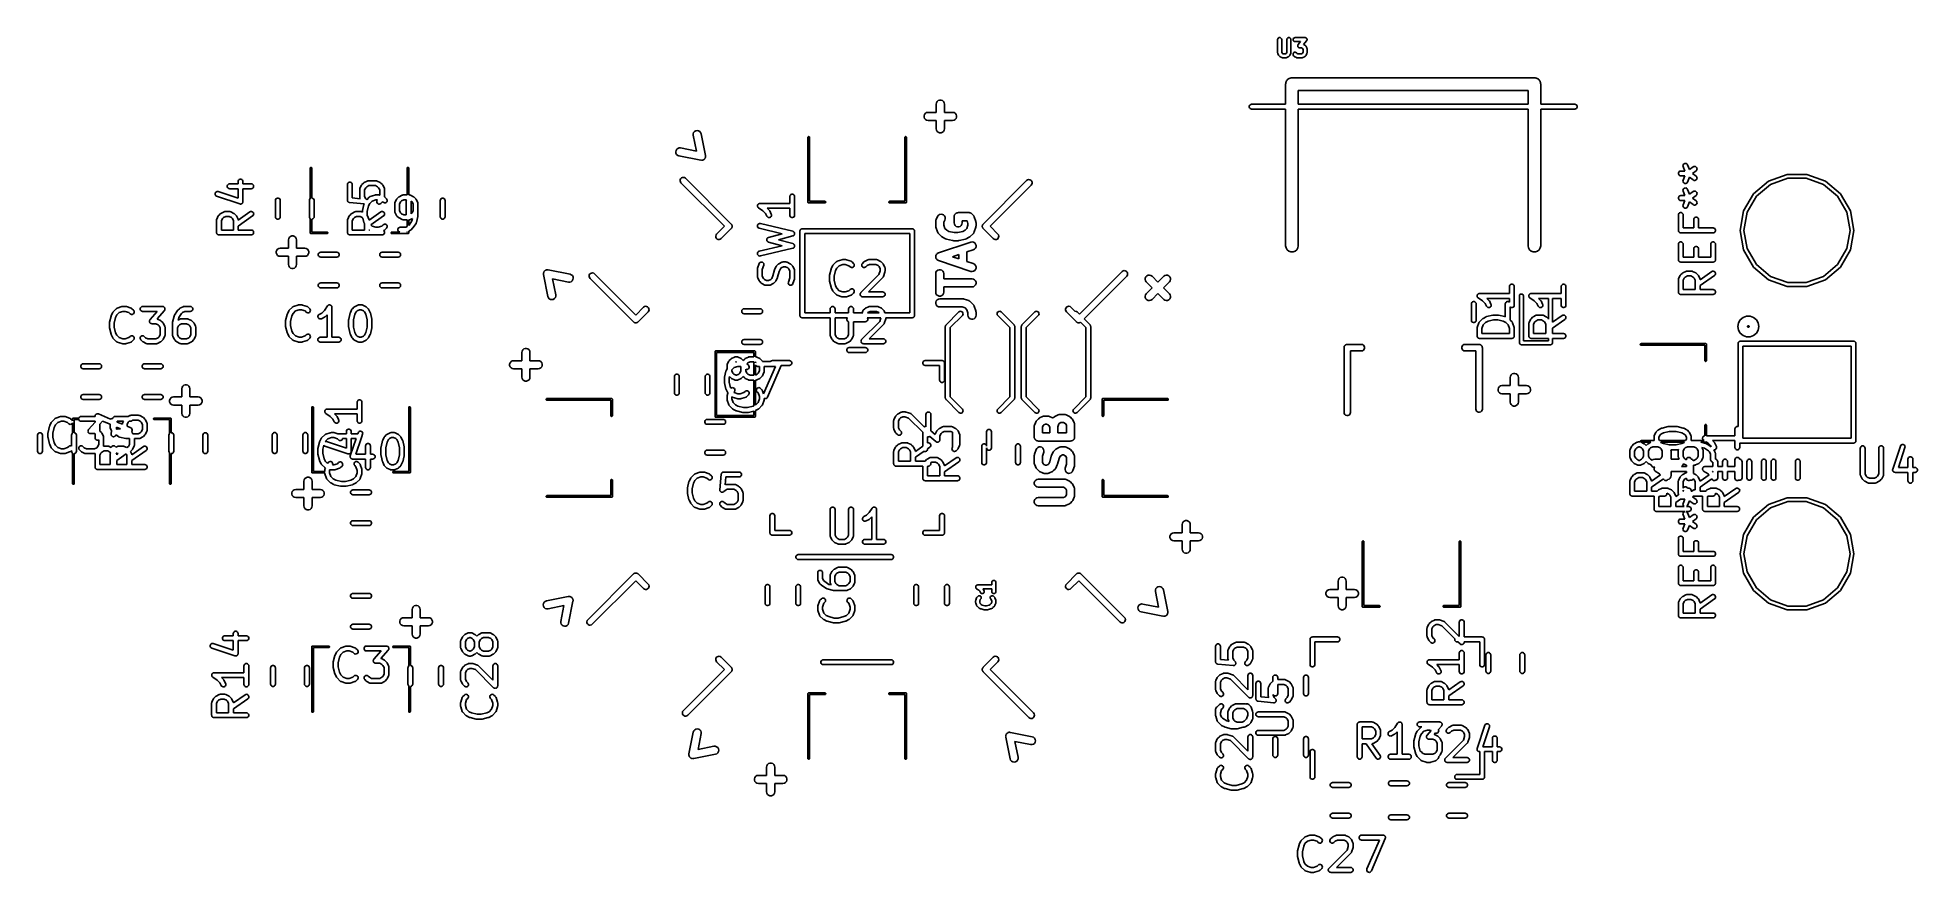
# Model space of a CAD drawing. Extents: x 74.6 to 132.8, y -113.1 to -87.3.
import ezdxf

# ---------------------------------------------------------------- set-up
doc = ezdxf.new("R2010")
doc.units = 0
doc.header["$MEASUREMENT"] = 0
doc.layers.add('BLACK', color=7, linetype='CONTINUOUS')

msp = doc.modelspace()

# ---------------------------------------------------------------- linework, layer by layer
at = {"layer": 'Black'}
for p, q in [((113.007, -87.3762), (113.01, -87.3548)), ((113.007, -87.781), (113.007, -87.3762)), ((113.007, -87.7845), (113.007, -87.781)), ((113.007, -87.7881), (113.007, -87.7845)), ((113.009, -87.7951), (113.007, -87.7881)), ((113.01, -87.8023), (113.009, -87.7951)), ((113.01, -87.3548), (113.021, -87.336)), ((113.012, -87.8054), (113.01, -87.8023)), ((113.013, -87.8089), (113.012, -87.8054)), ((113.037, -87.8565), (113.013, -87.8089)), ((113.021, -87.336), (113.038, -87.3221)), ((113.038, -87.3221), (113.058, -87.3146)), ((113.058, -87.3146), (113.08, -87.3146)), ((113.08, -87.3146), (113.1, -87.3221)), ((113.1, -87.3221), (113.117, -87.336)), ((113.117, -87.336), (113.128, -87.3548)), ((113.128, -87.3548), (113.132, -87.3762)), ((113.132, -87.3762), (113.132, -87.7662)), ((113.132, -87.7662), (113.144, -87.7916)), ((113.144, -87.7916), (113.154, -87.801)), ((113.154, -87.801), (113.179, -87.8137)), ((113.179, -87.8137), (113.245, -87.8137)), ((113.245, -87.8137), (113.27, -87.801)), ((113.27, -87.801), (113.28, -87.7915)), ((113.28, -87.7915), (113.292, -87.7662)), ((113.292, -87.3762), (113.296, -87.3548)), ((113.292, -87.7662), (113.292, -87.3762)), ((113.296, -87.3548), (113.307, -87.336)), ((113.307, -87.336), (113.324, -87.3221)), ((113.324, -87.3221), (113.344, -87.3146)), ((113.344, -87.3146), (113.366, -87.3146)), ((113.366, -87.3146), (113.386, -87.3221)), ((113.386, -87.3221), (113.403, -87.336)), ((113.411, -87.8089), (113.387, -87.8565)), ((113.403, -87.336), (113.413, -87.3548)), ((113.412, -87.8054), (113.411, -87.8089)), ((113.413, -87.8023), (113.412, -87.8054)), ((113.413, -87.3548), (113.417, -87.3762)), ((113.415, -87.7951), (113.413, -87.8023)), ((113.417, -87.7881), (113.415, -87.7951)), ((113.417, -87.3762), (113.417, -87.781)), ((113.417, -87.781), (113.417, -87.7845)), ((113.417, -87.7845), (113.417, -87.7881)), ((113.483, -87.834), (113.485, -87.8124)), ((113.484, -87.3653), (113.491, -87.3449)), ((113.484, -87.387), (113.484, -87.3653)), ((113.491, -87.4074), (113.484, -87.387)), ((113.485, -87.8124), (113.494, -87.7927)), ((113.491, -87.3449), (113.505, -87.3283)), ((113.505, -87.4241), (113.491, -87.4074)), ((113.494, -87.7927), (113.509, -87.7774)), ((113.505, -87.3283), (113.524, -87.3175)), ((113.524, -87.4349), (113.505, -87.4241)), ((113.509, -87.7774), (113.529, -87.7682)), ((113.524, -87.3175), (113.545, -87.3137)), ((113.545, -87.4387), (113.524, -87.4349)), ((113.529, -87.7682), (113.551, -87.7663)), ((113.545, -87.3137), (113.855, -87.3137)), ((113.717, -87.4387), (113.545, -87.4387)), ((113.551, -87.7663), (113.572, -87.7719)), ((113.572, -87.7719), (113.589, -87.7844)), ((113.589, -87.7844), (113.606, -87.801)), ((113.606, -87.801), (113.631, -87.8137)), ((113.626, -87.5654), (113.627, -87.5606)), ((113.627, -87.5714), (113.626, -87.5654)), ((113.627, -87.5558), (113.629, -87.5501)), ((113.627, -87.5606), (113.627, -87.5558)), ((113.627, -87.5775), (113.627, -87.5714)), ((113.628, -87.5821), (113.627, -87.5775)), ((113.629, -87.5868), (113.628, -87.5821)), ((113.629, -87.5501), (113.63, -87.5441)), ((113.632, -87.5922), (113.629, -87.5868)), ((113.63, -87.5441), (113.632, -87.54)), ((113.631, -87.8137), (113.745, -87.8137)), ((113.632, -87.54), (113.634, -87.5354)), ((113.634, -87.5979), (113.632, -87.5922)), ((113.634, -87.5354), (113.638, -87.5307)), ((113.637, -87.6016), (113.634, -87.5979)), ((113.639, -87.6058), (113.637, -87.6016)), ((113.638, -87.5307), (113.641, -87.5255)), ((113.644, -87.6099), (113.639, -87.6058)), ((113.641, -87.5255), (113.717, -87.4387)), ((113.648, -87.6145), (113.644, -87.6099)), ((113.652, -87.617), (113.648, -87.6145)), ((113.656, -87.6201), (113.652, -87.617)), ((113.661, -87.6223), (113.656, -87.6201)), ((113.667, -87.6254), (113.661, -87.6223)), ((113.671, -87.6262), (113.667, -87.6254)), ((113.676, -87.628), (113.671, -87.6262)), ((113.682, -87.6281), (113.676, -87.628)), ((113.688, -87.6292), (113.682, -87.6281)), ((113.745, -87.6292), (113.688, -87.6292)), ((113.77, -87.6418), (113.745, -87.6292)), ((113.745, -87.8137), (113.77, -87.801)), ((113.78, -87.6513), (113.77, -87.6418)), ((113.77, -87.801), (113.78, -87.7915)), ((113.792, -87.6767), (113.78, -87.6513)), ((113.78, -87.7915), (113.792, -87.7662)), ((113.792, -87.7662), (113.792, -87.6767)), ((113.902, -87.4173), (113.81, -87.5221)), ((113.81, -87.5221), (113.835, -87.5346)), ((113.835, -87.5346), (113.843, -87.5405)), ((113.843, -87.5405), (113.851, -87.5463)), ((113.851, -87.5463), (113.875, -87.5701)), ((113.855, -87.3137), (113.861, -87.3148)), ((113.861, -87.3148), (113.867, -87.3149)), ((113.867, -87.3149), (113.871, -87.3166)), ((113.871, -87.3166), (113.876, -87.3175)), ((113.875, -87.5701), (113.881, -87.5783)), ((113.876, -87.3175), (113.881, -87.3205)), ((113.881, -87.3205), (113.887, -87.3227)), ((113.881, -87.5783), (113.887, -87.5863)), ((113.887, -87.3227), (113.891, -87.3259)), ((113.887, -87.5863), (113.911, -87.634)), ((113.911, -87.8089), (113.887, -87.8565)), ((113.891, -87.3259), (113.895, -87.3283)), ((113.895, -87.3283), (113.899, -87.333)), ((113.899, -87.333), (113.903, -87.337)), ((113.905, -87.4121), (113.902, -87.4173)), ((113.903, -87.337), (113.906, -87.3412)), ((113.909, -87.4074), (113.905, -87.4121)), ((113.906, -87.3412), (113.909, -87.3449)), ((113.909, -87.3449), (113.911, -87.3507)), ((113.911, -87.4029), (113.909, -87.4074)), ((113.911, -87.3507), (113.914, -87.356)), ((113.913, -87.3988), (113.911, -87.4029)), ((113.911, -87.634), (113.912, -87.6374)), ((113.912, -87.8054), (113.911, -87.8089)), ((113.912, -87.6374), (113.913, -87.6405)), ((113.913, -87.8023), (113.912, -87.8054)), ((113.914, -87.3928), (113.913, -87.3988)), ((113.913, -87.6405), (113.915, -87.6477)), ((113.915, -87.7951), (113.913, -87.8023)), ((113.914, -87.356), (113.915, -87.3608)), ((113.916, -87.387), (113.914, -87.3928)), ((113.915, -87.3608), (113.916, -87.3653)), ((113.915, -87.6477), (113.917, -87.6548)), ((113.917, -87.7881), (113.915, -87.7951)), ((113.916, -87.3653), (113.916, -87.3714)), ((113.916, -87.3714), (113.917, -87.3775)), ((113.917, -87.3775), (113.916, -87.3822)), ((113.916, -87.3822), (113.916, -87.387)), ((113.917, -87.6548), (113.917, -87.6584)), ((113.917, -87.6584), (113.917, -87.6619)), ((113.917, -87.6619), (113.917, -87.781)), ((113.917, -87.781), (113.917, -87.7845)), ((113.917, -87.7845), (113.917, -87.7881)), ((113.043, -87.8646), (113.037, -87.8565)), ((113.049, -87.8728), (113.043, -87.8646)), ((113.072, -87.8966), (113.049, -87.8728)), ((113.081, -87.9023), (113.072, -87.8966)), ((113.089, -87.9083), (113.081, -87.9023)), ((113.136, -87.9321), (113.089, -87.9083)), ((113.14, -87.9331), (113.136, -87.9321)), ((113.143, -87.9349), (113.14, -87.9331)), ((113.15, -87.9362), (113.143, -87.9349)), ((113.157, -87.9383), (113.15, -87.9362)), ((113.161, -87.9381), (113.157, -87.9383)), ((113.164, -87.9387), (113.161, -87.9381)), ((113.26, -87.9387), (113.164, -87.9387)), ((113.263, -87.9381), (113.26, -87.9387)), ((113.267, -87.9383), (113.263, -87.9381)), ((113.274, -87.9362), (113.267, -87.9383)), ((113.281, -87.9349), (113.274, -87.9362)), ((113.284, -87.9331), (113.281, -87.9349)), ((113.287, -87.9321), (113.284, -87.9331)), ((113.335, -87.9083), (113.287, -87.9321)), ((113.343, -87.9023), (113.335, -87.9083)), ((113.351, -87.8966), (113.343, -87.9023)), ((113.375, -87.8728), (113.351, -87.8966)), ((113.381, -87.8646), (113.375, -87.8728)), ((113.387, -87.8565), (113.381, -87.8646)), ((113.489, -87.855), (113.483, -87.834)), ((113.501, -87.8728), (113.489, -87.855)), ((113.525, -87.8966), (113.501, -87.8728)), ((113.533, -87.9023), (113.525, -87.8966)), ((113.541, -87.9083), (113.533, -87.9023)), ((113.589, -87.9321), (113.541, -87.9083)), ((113.592, -87.9331), (113.589, -87.9321)), ((113.595, -87.9349), (113.592, -87.9331)), ((113.603, -87.9362), (113.595, -87.9349)), ((113.61, -87.9383), (113.603, -87.9362)), ((113.613, -87.9381), (113.61, -87.9383)), ((113.617, -87.9387), (113.613, -87.9381)), ((113.76, -87.9387), (113.617, -87.9387)), ((113.763, -87.9381), (113.76, -87.9387)), ((113.767, -87.9383), (113.763, -87.9381)), ((113.774, -87.9362), (113.767, -87.9383)), ((113.781, -87.9349), (113.774, -87.9362)), ((113.784, -87.9331), (113.781, -87.9349)), ((113.787, -87.9321), (113.784, -87.9331)), ((113.835, -87.9083), (113.787, -87.9321)), ((113.843, -87.9023), (113.835, -87.9083)), ((113.851, -87.8966), (113.843, -87.9023)), ((113.875, -87.8728), (113.851, -87.8966)), ((113.881, -87.8646), (113.875, -87.8728)), ((113.887, -87.8565), (113.881, -87.8646)), ((113.255, -88.75), (113.258, -88.7332)), ((113.255, -89.375), (113.255, -88.75)), ((113.258, -88.7161), (113.264, -88.7001)), ((113.258, -88.7332), (113.258, -88.7161)), ((113.264, -88.7001), (113.267, -88.6833)), ((113.267, -88.6833), (113.275, -88.6685)), ((113.275, -88.6685), (113.281, -88.6525)), ((113.281, -88.6525), (113.292, -88.6394)), ((113.292, -88.6394), (113.301, -88.6247)), ((113.301, -88.6247), (113.314, -88.6137)), ((113.314, -88.6137), (113.325, -88.6006)), ((113.325, -88.6006), (113.339, -88.5921)), ((113.339, -88.5921), (113.352, -88.5811)), ((113.352, -88.5811), (113.369, -88.5753)), ((113.369, -88.5753), (113.383, -88.5668)), ((113.383, -88.5668), (113.4, -88.5638)), ((113.4, -88.5638), (113.416, -88.558)), ((113.416, -88.558), (113.433, -88.558)), ((113.433, -88.558), (113.45, -88.555)), ((113.45, -88.555), (120.95, -88.555)), ((113.645, -88.945), (113.645, -89.375)), ((120.755, -88.945), (113.645, -88.945)), ((120.755, -89.375), (120.755, -88.945)), ((120.95, -88.555), (120.967, -88.558)), ((120.967, -88.558), (120.984, -88.558)), ((120.984, -88.558), (121, -88.5638)), ((121, -88.5638), (121.017, -88.5668)), ((121.017, -88.5668), (121.031, -88.5753)), ((121.031, -88.5753), (121.047, -88.5811)), ((121.047, -88.5811), (121.061, -88.5921)), ((121.061, -88.5921), (121.075, -88.6006)), ((121.075, -88.6006), (121.086, -88.6137)), ((121.086, -88.6137), (121.099, -88.6247)), ((121.099, -88.6247), (121.108, -88.6394)), ((121.108, -88.6394), (121.119, -88.6525)), ((121.119, -88.6525), (121.125, -88.6685)), ((121.125, -88.6685), (121.133, -88.6833)), ((121.133, -88.6833), (121.136, -88.7001)), ((121.136, -88.7001), (121.142, -88.7161)), ((121.142, -88.7161), (121.142, -88.7332)), ((121.142, -88.7332), (121.145, -88.75)), ((121.145, -88.75), (121.145, -89.375)), ((102.446, -89.369), (102.454, -89.3263)), ((102.446, -89.625), (102.446, -89.369)), ((102.454, -89.3263), (102.476, -89.2887)), ((102.476, -89.2887), (102.509, -89.2608)), ((102.509, -89.2608), (102.55, -89.2459)), ((102.55, -89.2459), (102.593, -89.2459)), ((102.593, -89.2459), (102.634, -89.2608)), ((102.634, -89.2608), (102.667, -89.2887)), ((102.667, -89.2887), (102.689, -89.3263)), ((102.689, -89.3263), (102.696, -89.369)), ((102.696, -89.369), (102.696, -89.625)), ((112.126, -89.437), (112.135, -89.4125)), ((112.126, -89.463), (112.126, -89.437)), ((112.135, -89.4875), (112.126, -89.463)), ((112.135, -89.4125), (112.152, -89.3925)), ((112.152, -89.5075), (112.135, -89.4875)), ((112.152, -89.3925), (112.174, -89.3795)), ((112.174, -89.5205), (112.152, -89.5075)), ((112.174, -89.3795), (112.2, -89.375)), ((112.2, -89.525), (112.174, -89.5205)), ((112.2, -89.375), (113.255, -89.375)), ((113.255, -89.525), (112.2, -89.525)), ((113.255, -93.75), (113.255, -89.525)), ((113.645, -89.375), (120.755, -89.375)), ((120.755, -89.525), (113.645, -89.525)), ((113.645, -89.525), (113.645, -93.75)), ((120.755, -93.75), (120.755, -89.525)), ((121.145, -89.375), (122.2, -89.375)), ((122.2, -89.525), (121.145, -89.525)), ((121.145, -89.525), (121.145, -93.75)), ((122.2, -89.375), (122.226, -89.3795)), ((122.226, -89.5205), (122.2, -89.525)), ((122.226, -89.3795), (122.248, -89.3925)), ((122.248, -89.5075), (122.226, -89.5205)), ((122.248, -89.3925), (122.265, -89.4125)), ((122.265, -89.4875), (122.248, -89.5075)), ((122.265, -89.4125), (122.274, -89.437)), ((122.274, -89.463), (122.265, -89.4875)), ((122.274, -89.437), (122.274, -89.463)), ((102.067, -89.7283), (102.082, -89.6875)), ((102.067, -89.7717), (102.067, -89.7283)), ((102.082, -89.8125), (102.067, -89.7717)), ((102.082, -89.6875), (102.11, -89.6542)), ((102.11, -89.8458), (102.082, -89.8125)), ((102.11, -89.6542), (102.148, -89.6325)), ((102.148, -89.8675), (102.11, -89.8458)), ((102.148, -89.6325), (102.19, -89.625)), ((102.19, -89.875), (102.148, -89.8675)), ((102.19, -89.625), (102.446, -89.625)), ((102.446, -89.875), (102.19, -89.875)), ((102.446, -90.131), (102.446, -89.875)), ((102.454, -90.1737), (102.446, -90.131)), ((102.696, -90.131), (102.689, -90.1737)), ((102.696, -89.625), (102.952, -89.625)), ((102.952, -89.875), (102.696, -89.875)), ((102.696, -89.875), (102.696, -90.131)), ((102.952, -89.625), (102.995, -89.6325)), ((102.995, -89.8675), (102.952, -89.875)), ((102.995, -89.6325), (103.033, -89.6542)), ((103.033, -89.8458), (102.995, -89.8675)), ((103.033, -89.6542), (103.061, -89.6875)), ((103.061, -89.8125), (103.033, -89.8458)), ((103.061, -89.6875), (103.075, -89.7283)), ((103.075, -89.7717), (103.061, -89.8125)), ((103.075, -89.7283), (103.075, -89.7717)), ((94.4501, -90.7392), (94.4913, -90.7253)), ((94.4913, -90.7253), (94.5347, -90.7263)), ((94.5347, -90.7263), (95.0242, -90.8242)), ((94.9253, -90.2913), (94.9392, -90.2501)), ((94.9263, -90.3347), (94.9253, -90.2913)), ((95.0242, -90.8242), (94.9263, -90.3347)), ((94.9392, -90.2501), (94.9664, -90.2163)), ((94.9664, -90.2163), (95.0035, -90.1937)), ((95.0035, -90.1937), (95.046, -90.1852)), ((95.046, -90.1852), (95.089, -90.1917)), ((95.089, -90.1917), (95.127, -90.2126)), ((95.127, -90.2126), (95.1557, -90.2452)), ((95.1557, -90.2452), (95.1715, -90.2856)), ((95.1715, -90.2856), (95.3062, -90.9591)), ((98.475, -90.4), (98.4765, -90.3914)), ((98.475, -90.5), (98.475, -90.4)), ((98.475, -92.4), (98.475, -90.5)), ((98.4765, -90.3914), (98.4808, -90.3839)), ((98.4808, -90.3839), (98.4875, -90.3783)), ((98.4875, -90.3783), (98.4957, -90.3754)), ((98.4957, -90.3754), (98.5043, -90.3754)), ((98.5043, -90.3754), (98.5125, -90.3783)), ((98.5125, -90.3783), (98.5192, -90.3839)), ((98.5192, -90.3839), (98.5235, -90.3914)), ((98.5235, -90.3914), (98.525, -90.4)), ((98.525, -90.4), (98.525, -90.5)), ((98.525, -90.5), (98.525, -92.375)), ((101.475, -90.4), (101.477, -90.3914)), ((101.475, -92.375), (101.475, -90.4)), ((101.477, -90.3914), (101.481, -90.3839)), ((101.481, -90.3839), (101.487, -90.3783)), ((101.487, -90.3783), (101.496, -90.3754)), ((101.496, -90.3754), (101.504, -90.3754)), ((101.504, -90.3754), (101.512, -90.3783)), ((101.512, -90.3783), (101.519, -90.3839)), ((101.519, -90.3839), (101.523, -90.3914)), ((101.523, -90.3914), (101.525, -90.4)), ((101.525, -90.4), (101.525, -92.4)), ((102.476, -90.2113), (102.454, -90.1737)), ((102.509, -90.2392), (102.476, -90.2113)), ((102.55, -90.2541), (102.509, -90.2392)), ((102.593, -90.2541), (102.55, -90.2541)), ((102.634, -90.2392), (102.593, -90.2541)), ((102.667, -90.2113), (102.634, -90.2392)), ((102.689, -90.1737), (102.667, -90.2113)), ((94.3852, -90.846), (94.3937, -90.8035)), ((94.3917, -90.889), (94.3852, -90.846)), ((94.4126, -90.927), (94.3917, -90.889)), ((94.3937, -90.8035), (94.4163, -90.7664)), ((94.4452, -90.9557), (94.4126, -90.927)), ((94.4163, -90.7664), (94.4501, -90.7392)), ((94.4856, -90.9715), (94.4452, -90.9557)), ((95.1591, -91.1062), (94.4856, -90.9715)), ((95.1728, -91.1065), (95.1591, -91.1062)), ((95.1864, -91.1086), (95.1728, -91.1065)), ((95.1944, -91.107), (95.1864, -91.1086)), ((95.2025, -91.1072), (95.1944, -91.107)), ((95.2155, -91.1027), (95.2025, -91.1072)), ((95.229, -91.1), (95.2155, -91.1027)), ((95.2359, -91.0958), (95.229, -91.1)), ((95.2436, -91.0932), (95.2359, -91.0958)), ((95.2543, -91.0846), (95.2436, -91.0932)), ((95.2661, -91.0775), (95.2543, -91.0846)), ((95.2712, -91.0712), (95.2661, -91.0775)), ((95.2775, -91.0661), (95.2712, -91.0712)), ((95.2846, -91.0543), (95.2775, -91.0661)), ((95.2932, -91.0436), (95.2846, -91.0543)), ((95.2958, -91.0359), (95.2932, -91.0436)), ((95.3, -91.029), (95.2958, -91.0359)), ((95.3027, -91.0155), (95.3, -91.029)), ((95.3072, -91.0025), (95.3027, -91.0155)), ((95.3062, -90.9591), (95.3065, -90.9728)), ((95.3065, -90.9728), (95.3086, -90.9864)), ((95.3086, -90.9864), (95.307, -90.9944)), ((95.307, -90.9944), (95.3072, -91.0025)), ((125.547, -91.2774), (125.551, -91.2516)), ((125.553, -91.3029), (125.547, -91.2774)), ((125.551, -91.2516), (125.563, -91.2286)), ((125.607, -91.4381), (125.553, -91.3029)), ((125.563, -91.2286), (125.583, -91.2113)), ((125.583, -91.2113), (125.607, -91.2016)), ((125.607, -91.2016), (125.633, -91.2008)), ((125.633, -91.2008), (125.658, -91.2089)), ((125.658, -91.2089), (125.678, -91.225)), ((125.678, -91.225), (125.692, -91.2471)), ((125.692, -91.2471), (125.751, -91.3944)), ((125.863, -91.3102), (125.886, -91.2985)), ((125.886, -91.2985), (125.912, -91.2953)), ((125.912, -91.2953), (125.937, -91.3013)), ((125.937, -91.3013), (125.959, -91.3155)), ((80.5119, -91.8965), (80.5208, -91.872)), ((80.5208, -91.872), (80.5375, -91.8521)), ((80.5375, -91.8521), (80.5601, -91.839)), ((80.5601, -91.839), (80.5857, -91.8345)), ((80.5857, -91.8345), (80.844, -91.8345)), ((80.844, -91.7667), (80.8486, -91.741)), ((80.844, -91.8345), (80.844, -91.7667)), ((80.8486, -91.741), (80.8616, -91.7185)), ((80.8616, -91.7185), (80.8815, -91.7017)), ((80.8815, -91.7017), (80.906, -91.6928)), ((80.906, -91.6928), (80.9321, -91.6928)), ((80.9321, -91.6928), (80.9565, -91.7017)), ((80.9565, -91.7017), (80.9765, -91.7185)), ((80.9765, -91.7185), (80.9895, -91.741)), ((80.9895, -91.741), (80.994, -91.7667)), ((80.994, -91.7667), (80.994, -91.8345)), ((80.994, -91.8345), (81.2524, -91.8345)), ((81.2524, -91.8345), (81.278, -91.839)), ((81.278, -91.839), (81.3006, -91.8521)), ((81.3006, -91.8521), (81.3173, -91.872)), ((81.3173, -91.872), (81.3262, -91.8965)), ((83.075, -91.35), (83.0765, -91.3414)), ((83.075, -91.45), (83.075, -91.35)), ((83.075, -92.2955), (83.075, -91.45)), ((83.0765, -91.3414), (83.0808, -91.3339)), ((83.0808, -91.3339), (83.0875, -91.3283)), ((83.0875, -91.3283), (83.0957, -91.3254)), ((83.0957, -91.3254), (83.1043, -91.3254)), ((83.1043, -91.3254), (83.1125, -91.3283)), ((83.1125, -91.3283), (83.1192, -91.3339)), ((83.1192, -91.3339), (83.1235, -91.3414)), ((83.1235, -91.3414), (83.125, -91.35)), ((83.125, -91.35), (83.125, -91.45)), ((83.125, -91.45), (83.125, -92.2761)), ((84.2274, -91.8619), (84.2319, -91.8363)), ((84.2274, -92.3381), (84.2274, -91.8619)), ((84.2319, -91.8363), (84.2449, -91.8137)), ((84.2449, -91.8137), (84.2649, -91.797)), ((84.2649, -91.797), (84.2894, -91.788)), ((84.2894, -91.788), (84.3154, -91.788)), ((84.3154, -91.788), (84.3399, -91.797)), ((84.3399, -91.797), (84.3598, -91.8137)), ((84.3598, -91.8137), (84.3729, -91.8363)), ((84.3729, -91.8363), (84.3774, -91.8619)), ((84.3774, -91.8619), (84.3774, -92.2702)), ((84.6163, -91.9712), (84.6639, -91.876)), ((84.6639, -91.876), (84.671, -91.8663)), ((84.671, -91.8663), (84.6779, -91.8565)), ((84.6779, -91.8565), (84.7255, -91.8089)), ((84.7255, -91.8089), (84.7354, -91.802)), ((84.7354, -91.802), (84.745, -91.7948)), ((84.745, -91.7948), (84.8403, -91.7472)), ((84.8915, -91.8893), (84.823, -91.9235)), ((84.8403, -91.7472), (84.8444, -91.746)), ((84.8444, -91.746), (84.8482, -91.7438)), ((84.8482, -91.7438), (84.8568, -91.7423)), ((84.8568, -91.7423), (84.8652, -91.7398)), ((84.8652, -91.7398), (84.8696, -91.74)), ((84.8696, -91.74), (84.8738, -91.7393)), ((84.8738, -91.7393), (85.1119, -91.7393)), ((85.0942, -91.8893), (84.8915, -91.8893)), ((85.1627, -91.9235), (85.0942, -91.8893)), ((85.1119, -91.7393), (85.1162, -91.74)), ((85.1162, -91.74), (85.1205, -91.7398)), ((85.1205, -91.7398), (85.1289, -91.7423)), ((85.1289, -91.7423), (85.1376, -91.7438)), ((85.1376, -91.7438), (85.1413, -91.746)), ((85.1413, -91.746), (85.1454, -91.7472)), ((85.1454, -91.7472), (85.2407, -91.7948)), ((85.2407, -91.7948), (85.2503, -91.802)), ((85.2503, -91.802), (85.2602, -91.8089)), ((85.2602, -91.8089), (85.3078, -91.8565)), ((85.3078, -91.8565), (85.3147, -91.8663)), ((85.3147, -91.8663), (85.3218, -91.876)), ((85.3218, -91.876), (85.3695, -91.9712)), ((86.075, -91.35), (86.0765, -91.3414)), ((86.075, -92.1774), (86.075, -91.35)), ((86.0765, -91.3414), (86.0808, -91.3339)), ((86.0808, -91.3339), (86.0875, -91.3283)), ((86.0875, -91.3283), (86.0957, -91.3254)), ((86.0957, -91.3254), (86.1043, -91.3254)), ((86.1043, -91.3254), (86.1125, -91.3283)), ((86.1125, -91.3283), (86.1192, -91.3339)), ((86.1192, -91.3339), (86.1235, -91.3414)), ((86.1235, -91.3414), (86.125, -91.35)), ((86.125, -91.35), (86.125, -92.1774)), ((94.5186, -91.742), (94.5216, -91.7074)), ((94.5276, -91.7755), (94.5186, -91.742)), ((94.5216, -91.7074), (94.5363, -91.6759)), ((94.5475, -91.8039), (94.5276, -91.7755)), ((94.5363, -91.6759), (94.5609, -91.6513)), ((95.891, -93.1475), (94.5475, -91.8039)), ((94.5609, -91.6513), (94.5924, -91.6366)), ((94.5924, -91.6366), (94.6269, -91.6336)), ((94.6269, -91.6336), (94.6605, -91.6426)), ((94.6605, -91.6426), (94.6889, -91.6625)), ((94.6889, -91.6625), (96.1032, -93.0767)), ((103.897, -93.0767), (105.24, -91.7332)), ((105.382, -91.8747), (104.109, -93.1475)), ((105.24, -91.7332), (105.269, -91.7133)), ((105.269, -91.7133), (105.302, -91.7043)), ((105.302, -91.7043), (105.337, -91.7074)), ((105.337, -91.7074), (105.368, -91.722)), ((105.368, -91.722), (105.393, -91.7466)), ((105.402, -91.8462), (105.382, -91.8747)), ((105.393, -91.7466), (105.408, -91.7781)), ((105.411, -91.8127), (105.402, -91.8462)), ((105.408, -91.7781), (105.411, -91.8127)), ((125.406, -91.5001), (125.414, -91.4756)), ((125.406, -91.5261), (125.406, -91.5001)), ((125.414, -91.5506), (125.406, -91.5261)), ((125.414, -91.4756), (125.431, -91.4556)), ((125.431, -91.5705), (125.414, -91.5506)), ((125.431, -91.4556), (125.454, -91.4426)), ((125.454, -91.5836), (125.431, -91.5705)), ((125.454, -91.4426), (125.479, -91.4381)), ((125.479, -91.5881), (125.454, -91.5836)), ((125.479, -91.4381), (125.607, -91.4381)), ((125.607, -91.5881), (125.479, -91.5881)), ((125.547, -91.7488), (125.553, -91.7233)), ((125.551, -91.7746), (125.547, -91.7488)), ((125.563, -91.7976), (125.551, -91.7746)), ((125.553, -91.7233), (125.607, -91.5881)), ((125.583, -91.8149), (125.563, -91.7976)), ((125.607, -91.8246), (125.583, -91.8149)), ((125.633, -91.8254), (125.607, -91.8246)), ((125.658, -91.8173), (125.633, -91.8254)), ((125.678, -91.8012), (125.658, -91.8173)), ((125.692, -91.779), (125.678, -91.8012)), ((125.751, -91.6318), (125.692, -91.779)), ((125.751, -91.3944), (125.863, -91.3102)), ((125.863, -91.716), (125.751, -91.6318)), ((125.953, -91.4302), (125.842, -91.5131)), ((125.842, -91.5131), (125.953, -91.596)), ((125.886, -91.7277), (125.863, -91.716)), ((125.912, -91.7308), (125.886, -91.7277)), ((125.937, -91.7249), (125.912, -91.7308)), ((125.959, -91.7107), (125.937, -91.7249)), ((125.971, -91.4112), (125.953, -91.4302)), ((125.953, -91.596), (125.971, -91.615)), ((125.959, -91.3155), (125.975, -91.3363)), ((125.975, -91.6898), (125.959, -91.7107)), ((125.981, -91.3873), (125.971, -91.4112)), ((125.971, -91.615), (125.981, -91.6389)), ((125.975, -91.3363), (125.982, -91.3613)), ((125.982, -91.6649), (125.975, -91.6898)), ((125.982, -91.3613), (125.981, -91.3873)), ((125.981, -91.6389), (125.982, -91.6649)), ((127.727, -92.1437), (128.195, -91.7508)), ((128.255, -91.8547), (127.819, -92.2208)), ((128.195, -91.7508), (128.769, -91.5417)), ((128.79, -91.6599), (128.255, -91.8547)), ((128.769, -91.5417), (129.381, -91.5417)), ((129.36, -91.6599), (128.79, -91.6599)), ((129.895, -91.8547), (129.36, -91.6599)), ((129.381, -91.5417), (129.955, -91.7508)), ((130.331, -92.2208), (129.895, -91.8547)), ((129.955, -91.7508), (130.423, -92.1437)), ((80.1306, -92.1366), (80.1388, -92.1119)), ((80.1313, -92.1627), (80.1306, -92.1366)), ((80.1409, -92.1869), (80.1313, -92.1627)), ((80.1388, -92.1119), (80.155, -92.0915)), ((80.1581, -92.2064), (80.1409, -92.1869)), ((80.155, -92.0915), (80.1772, -92.0779)), ((80.181, -92.2188), (80.1581, -92.2064)), ((80.1772, -92.0779), (80.2027, -92.0726)), ((80.8953, -92.4569), (80.181, -92.2188)), ((80.2027, -92.0726), (80.2285, -92.0765)), ((80.2285, -92.0765), (80.844, -92.2817)), ((80.5119, -91.9225), (80.5119, -91.8965)), ((80.5208, -91.947), (80.5119, -91.9225)), ((80.5375, -91.967), (80.5208, -91.947)), ((80.5601, -91.98), (80.5375, -91.967)), ((80.5857, -91.9845), (80.5601, -91.98)), ((80.844, -91.9845), (80.5857, -91.9845)), ((80.844, -92.2817), (80.844, -91.9845)), ((80.9008, -92.4577), (80.8953, -92.4569)), ((80.906, -92.4596), (80.9008, -92.4577)), ((80.9136, -92.4596), (80.906, -92.4596)), ((80.9211, -92.4607), (80.9136, -92.4596)), ((80.9265, -92.4596), (80.9211, -92.4607)), ((80.9321, -92.4596), (80.9265, -92.4596)), ((80.9392, -92.457), (80.9321, -92.4596)), ((80.9466, -92.4555), (80.9392, -92.457)), ((80.9513, -92.4526), (80.9466, -92.4555)), ((80.9565, -92.4507), (80.9513, -92.4526)), ((80.9624, -92.4458), (80.9565, -92.4507)), ((80.9688, -92.4418), (80.9624, -92.4458)), ((80.9723, -92.4375), (80.9688, -92.4418)), ((80.9765, -92.4339), (80.9723, -92.4375)), ((80.9803, -92.4274), (80.9765, -92.4339)), ((80.985, -92.4214), (80.9803, -92.4274)), ((80.9868, -92.4162), (80.985, -92.4214)), ((80.9895, -92.4114), (80.9868, -92.4162)), ((80.9908, -92.4039), (80.9895, -92.4114)), ((80.9932, -92.3967), (80.9908, -92.4039)), ((80.994, -92.3857), (80.9931, -92.3912)), ((80.9931, -92.3912), (80.9932, -92.3967)), ((81.2524, -91.9845), (80.994, -91.9845)), ((80.994, -91.9845), (80.994, -92.3857)), ((81.278, -91.98), (81.2524, -91.9845)), ((81.3006, -91.967), (81.278, -91.98)), ((81.3173, -91.947), (81.3006, -91.967)), ((81.3262, -91.9225), (81.3173, -91.947)), ((81.3262, -91.8965), (81.3262, -91.9225)), ((82, -92.35), (82.0045, -92.3243)), ((82, -92.85), (82, -92.35)), ((82.0045, -92.3243), (82.0175, -92.3018)), ((82.0175, -92.3018), (82.0375, -92.285)), ((82.0375, -92.285), (82.062, -92.2761)), ((82.062, -92.2761), (82.088, -92.2761)), ((82.088, -92.2761), (82.1125, -92.285)), ((82.1125, -92.285), (82.1325, -92.3018)), ((82.1325, -92.3018), (82.1455, -92.3243)), ((82.1455, -92.3243), (82.15, -92.35)), ((82.15, -92.35), (82.15, -92.85)), ((83.05, -92.35), (83.0545, -92.3243)), ((83.05, -92.85), (83.05, -92.35)), ((83.0545, -92.3243), (83.0675, -92.3018)), ((83.0675, -92.3018), (83.075, -92.2955)), ((83.125, -92.2761), (83.138, -92.2761)), ((83.138, -92.2761), (83.1625, -92.285)), ((83.1625, -92.285), (83.1825, -92.3018)), ((83.1825, -92.3018), (83.1955, -92.3243)), ((83.1955, -92.3243), (83.2, -92.35)), ((83.2, -92.35), (83.2, -92.85)), ((84.2279, -92.3409), (84.2274, -92.3381)), ((84.2276, -92.3437), (84.2279, -92.3409)), ((84.2301, -92.3536), (84.2276, -92.3437)), ((84.2319, -92.3637), (84.2301, -92.3536)), ((84.2333, -92.3662), (84.2319, -92.3637)), ((84.234, -92.3689), (84.2333, -92.3662)), ((84.2398, -92.3774), (84.234, -92.3689)), ((84.2449, -92.3863), (84.2398, -92.3774)), ((84.2471, -92.3881), (84.2449, -92.3863)), ((84.2487, -92.3905), (84.2471, -92.3881)), ((84.257, -92.3965), (84.2487, -92.3905)), ((84.2649, -92.403), (84.257, -92.3965)), ((84.2675, -92.404), (84.2649, -92.403)), ((84.2698, -92.4057), (84.2675, -92.404)), ((84.2797, -92.4084), (84.2698, -92.4057)), ((84.2894, -92.412), (84.2797, -92.4084)), ((84.2922, -92.412), (84.2894, -92.412)), ((84.2949, -92.4127), (84.2922, -92.412)), ((84.7446, -92.4577), (84.2949, -92.4127)), ((84.3774, -92.2702), (84.6256, -92.295)), ((84.6083, -92.0048), (84.6091, -92.0005)), ((84.6083, -92.2429), (84.6083, -92.0048)), ((84.6091, -92.2471), (84.6083, -92.2429)), ((84.6088, -91.9962), (84.6113, -91.9878)), ((84.6091, -92.0005), (84.6088, -91.9962)), ((84.6088, -92.2514), (84.6091, -92.2471)), ((84.6113, -92.2599), (84.6088, -92.2514)), ((84.6113, -91.9878), (84.6129, -91.9791)), ((84.6129, -92.2685), (84.6113, -92.2599)), ((84.6129, -91.9791), (84.615, -91.9754)), ((84.615, -92.2723), (84.6129, -92.2685)), ((84.615, -91.9754), (84.6163, -91.9712)), ((84.6163, -92.2764), (84.615, -92.2723)), ((84.6256, -92.295), (84.6163, -92.2764)), ((84.7391, -92.4723), (84.7425, -92.4648)), ((84.7425, -92.4648), (84.7446, -92.4577)), ((84.7926, -91.9539), (84.7583, -92.0225)), ((84.7583, -92.0225), (84.7583, -92.2252)), ((84.7583, -92.2252), (84.7926, -92.2937)), ((84.823, -91.9235), (84.7926, -91.9539)), ((84.7926, -92.2937), (84.8238, -92.3249)), ((84.8238, -92.3249), (84.9017, -92.247)), ((84.9212, -92.4397), (84.8827, -92.5167)), ((84.9017, -92.247), (84.9053, -92.2445)), ((84.9053, -92.2445), (84.9081, -92.2413)), ((84.9081, -92.2413), (84.9159, -92.2371)), ((84.9159, -92.2371), (84.9231, -92.232)), ((84.9953, -92.3656), (84.9212, -92.4397)), ((84.9231, -92.232), (84.9272, -92.2309)), ((84.9272, -92.2309), (84.931, -92.2288)), ((84.931, -92.2288), (85.0739, -92.1812)), ((85.1098, -92.3274), (84.9953, -92.3656)), ((85.0739, -92.1812), (85.0858, -92.1795)), ((85.0858, -92.1795), (85.0976, -92.1774)), ((85.0976, -92.1774), (85.1929, -92.1774)), ((85.1594, -92.3274), (85.1098, -92.3274)), ((85.1324, -92.3792), (85.1392, -92.354)), ((85.1347, -92.4051), (85.1324, -92.3792)), ((85.1457, -92.4287), (85.1347, -92.4051)), ((85.1392, -92.354), (85.1541, -92.3327)), ((85.1641, -92.4472), (85.1457, -92.4287)), ((85.1541, -92.3327), (85.1594, -92.3274)), ((85.1931, -91.9539), (85.1627, -91.9235)), ((85.1877, -92.4582), (85.1641, -92.4472)), ((85.2137, -92.4604), (85.1877, -92.4582)), ((85.1929, -92.1774), (85.2047, -92.1795)), ((85.2274, -92.0225), (85.1931, -91.9539)), ((85.2047, -92.1795), (85.2166, -92.1812)), ((85.2388, -92.4537), (85.2137, -92.4604)), ((85.2166, -92.1812), (85.2274, -92.1848)), ((85.2274, -92.1848), (85.2274, -92.0225)), ((85.2602, -92.4387), (85.2388, -92.4537)), ((85.3078, -92.3911), (85.2602, -92.4387)), ((85.3131, -92.3835), (85.3078, -92.3911)), ((85.3303, -92.4007), (85.3131, -92.3835)), ((85.3516, -92.4156), (85.3303, -92.4007)), ((85.3768, -92.4223), (85.3516, -92.4156)), ((85.3695, -91.9712), (85.3707, -91.9754)), ((85.3707, -91.9754), (85.3729, -91.9791)), ((85.3729, -91.9791), (85.3744, -91.9878)), ((85.3744, -91.9878), (85.3769, -91.9962)), ((85.3769, -91.9962), (85.3766, -92.0005)), ((85.3766, -92.0005), (85.3774, -92.0048)), ((85.4027, -92.4201), (85.3768, -92.4223)), ((85.3774, -92.0048), (85.3774, -92.2386)), ((85.3774, -92.2386), (85.3823, -92.2413)), ((85.3823, -92.2413), (85.3852, -92.2445)), ((85.3852, -92.2445), (85.3887, -92.247)), ((85.3887, -92.247), (85.4364, -92.2946)), ((85.4264, -92.4091), (85.4027, -92.4201)), ((85.4448, -92.3906), (85.4264, -92.4091)), ((85.4364, -92.2946), (85.4513, -92.3159)), ((85.4558, -92.367), (85.4448, -92.3906)), ((85.4513, -92.3159), (85.458, -92.3411)), ((85.458, -92.3411), (85.4558, -92.367)), ((85.6893, -92.4429), (85.69, -92.4386)), ((85.6893, -92.681), (85.6893, -92.4429)), ((85.6898, -92.4343), (85.6923, -92.4259)), ((85.69, -92.4386), (85.6898, -92.4343)), ((85.6923, -92.4259), (85.6938, -92.4172)), ((85.6938, -92.4172), (85.696, -92.4135)), ((85.696, -92.4135), (85.6972, -92.4093)), ((85.6972, -92.4093), (85.7448, -92.3141)), ((85.7448, -92.3141), (85.752, -92.3044)), ((85.752, -92.3044), (85.7589, -92.2946)), ((85.7589, -92.2946), (85.8065, -92.247)), ((85.8065, -92.247), (85.8163, -92.2401)), ((85.8163, -92.2401), (85.826, -92.2329)), ((85.826, -92.2329), (85.9212, -92.1853)), ((85.8735, -92.392), (85.8393, -92.4606)), ((85.8393, -92.4606), (85.8393, -92.6632)), ((85.904, -92.3616), (85.8735, -92.392)), ((85.9725, -92.3274), (85.904, -92.3616)), ((85.9212, -92.1853), (85.9254, -92.1841)), ((85.9254, -92.1841), (85.9291, -92.1819)), ((85.9291, -92.1819), (85.9378, -92.1804)), ((85.9378, -92.1804), (85.9462, -92.1779)), ((85.9462, -92.1779), (85.9505, -92.1781)), ((85.9505, -92.1781), (85.9548, -92.1774)), ((85.9548, -92.1774), (86.075, -92.1774)), ((86.054, -92.3274), (85.9725, -92.3274)), ((86.05, -92.35), (86.054, -92.3274)), ((86.05, -92.7964), (86.05, -92.35)), ((86.125, -92.1774), (86.1452, -92.1774)), ((86.1452, -92.1774), (86.1495, -92.1781)), ((86.1495, -92.1781), (86.1538, -92.1779)), ((86.1538, -92.1779), (86.1622, -92.1804)), ((86.1622, -92.1804), (86.1709, -92.1819)), ((86.1709, -92.1819), (86.1746, -92.1841)), ((86.1746, -92.1841), (86.1788, -92.1853)), ((86.1788, -92.1853), (86.274, -92.2329)), ((86.2265, -92.392), (86.2, -92.3656)), ((86.2, -92.3656), (86.2, -92.7582)), ((86.2607, -92.4606), (86.2265, -92.392)), ((86.2607, -92.6632), (86.2607, -92.4606)), ((86.274, -92.2329), (86.2837, -92.2401)), ((86.2837, -92.2401), (86.2935, -92.247)), ((86.2935, -92.247), (86.3411, -92.2946)), ((86.3411, -92.2946), (86.348, -92.3044)), ((86.348, -92.3044), (86.3552, -92.3141)), ((86.3552, -92.3141), (86.4028, -92.4093)), ((86.4028, -92.4093), (86.404, -92.4135)), ((86.404, -92.4135), (86.4062, -92.4172)), ((86.4062, -92.4172), (86.4077, -92.4259)), ((86.4077, -92.4259), (86.4102, -92.4343)), ((86.4102, -92.4343), (86.41, -92.4386)), ((86.41, -92.4386), (86.4107, -92.4429)), ((86.4107, -92.4429), (86.4107, -92.8238)), ((87.1, -92.35), (87.1045, -92.3243)), ((87.1, -92.85), (87.1, -92.35)), ((87.1045, -92.3243), (87.1175, -92.3018)), ((87.1175, -92.3018), (87.1375, -92.285)), ((87.1375, -92.285), (87.162, -92.2761)), ((87.162, -92.2761), (87.188, -92.2761)), ((87.188, -92.2761), (87.2125, -92.285)), ((87.2125, -92.285), (87.2325, -92.3018)), ((87.2325, -92.3018), (87.2455, -92.3243)), ((87.2455, -92.3243), (87.25, -92.35)), ((87.25, -92.35), (87.25, -92.85)), ((96.9292, -92.472), (96.9341, -92.4646)), ((96.9341, -92.4646), (96.9375, -92.4621)), ((96.9375, -92.4621), (96.9402, -92.4589)), ((96.9402, -92.4589), (96.9479, -92.4545)), ((96.9479, -92.4545), (96.9551, -92.4491)), ((96.9551, -92.4491), (96.9591, -92.448)), ((96.9591, -92.448), (96.9627, -92.4459)), ((96.9627, -92.4459), (96.9715, -92.4443)), ((96.9715, -92.4443), (96.9801, -92.4418)), ((96.9801, -92.4418), (96.9843, -92.4421)), ((96.9843, -92.4421), (96.9884, -92.4414)), ((96.9884, -92.4414), (97.9134, -92.4414)), ((97.9134, -92.2307), (97.9179, -92.205)), ((97.9134, -92.4414), (97.9134, -92.2307)), ((97.9179, -92.205), (97.9309, -92.1825)), ((97.9309, -92.1825), (97.9509, -92.1657)), ((97.9509, -92.1657), (97.9754, -92.1568)), ((97.9754, -92.1568), (98.0014, -92.1568)), ((98.0014, -92.1568), (98.0259, -92.1657)), ((98.0259, -92.1657), (98.0458, -92.1825)), ((98.0458, -92.1825), (98.0589, -92.205)), ((98.0589, -92.205), (98.0634, -92.2307)), ((98.0634, -92.2307), (98.0634, -92.8021)), ((98.4754, -92.4022), (98.475, -92.4)), ((98.4754, -92.4043), (98.4754, -92.4022)), ((98.4761, -92.4064), (98.4754, -92.4043)), ((98.4765, -92.4086), (98.4761, -92.4064)), ((98.4776, -92.4104), (98.4765, -92.4086)), ((98.4783, -92.4125), (98.4776, -92.4104)), ((98.4798, -92.4142), (98.4783, -92.4125)), ((98.4808, -92.4161), (98.4798, -92.4142)), ((98.4825, -92.4175), (98.4808, -92.4161)), ((98.4839, -92.4192), (98.4825, -92.4175)), ((98.4858, -92.4202), (98.4839, -92.4192)), ((98.4875, -92.4217), (98.4858, -92.4202)), ((98.4896, -92.4224), (98.4875, -92.4217)), ((98.4914, -92.4235), (98.4896, -92.4224)), ((98.4936, -92.4239), (98.4914, -92.4235)), ((98.4957, -92.4246), (98.4936, -92.4239)), ((98.4978, -92.4246), (98.4957, -92.4246)), ((98.5, -92.425), (98.4978, -92.4246)), ((99, -92.425), (98.5, -92.425)), ((98.525, -92.375), (99, -92.375)), ((99, -92.375), (99.0086, -92.3765)), ((99.0086, -92.4235), (99, -92.425)), ((99.0086, -92.3765), (99.0161, -92.3808)), ((99.0161, -92.4192), (99.0086, -92.4235)), ((99.0161, -92.3808), (99.0217, -92.3875)), ((99.0217, -92.4125), (99.0161, -92.4192)), ((99.0217, -92.3875), (99.0246, -92.3957)), ((99.0246, -92.4043), (99.0217, -92.4125)), ((99.0246, -92.3957), (99.0246, -92.4043)), ((100.975, -92.3957), (100.978, -92.3875)), ((100.975, -92.4043), (100.975, -92.3957)), ((100.978, -92.4125), (100.975, -92.4043)), ((100.978, -92.3875), (100.984, -92.3808)), ((100.984, -92.4192), (100.978, -92.4125)), ((100.984, -92.3808), (100.991, -92.3765)), ((100.991, -92.4235), (100.984, -92.4192)), ((100.991, -92.3765), (101, -92.375)), ((101, -92.425), (100.991, -92.4235)), ((101, -92.375), (101.475, -92.375)), ((101.5, -92.425), (101, -92.425)), ((101.502, -92.4246), (101.5, -92.425)), ((101.504, -92.4246), (101.502, -92.4246)), ((101.506, -92.4239), (101.504, -92.4246)), ((101.509, -92.4235), (101.506, -92.4239)), ((101.51, -92.4224), (101.509, -92.4235)), ((101.512, -92.4217), (101.51, -92.4224)), ((101.514, -92.4202), (101.512, -92.4217)), ((101.516, -92.4192), (101.514, -92.4202)), ((101.517, -92.4175), (101.516, -92.4192)), ((101.519, -92.4161), (101.517, -92.4175)), ((101.52, -92.4142), (101.519, -92.4161)), ((101.522, -92.4125), (101.52, -92.4142)), ((101.523, -92.4086), (101.522, -92.4104)), ((101.522, -92.4104), (101.522, -92.4125)), ((101.524, -92.4064), (101.523, -92.4086)), ((101.525, -92.4043), (101.524, -92.4064)), ((101.525, -92.4), (101.525, -92.4022)), ((101.525, -92.4022), (101.525, -92.4043)), ((125.406, -92.262), (125.414, -92.2375)), ((125.406, -92.288), (125.406, -92.262)), ((125.414, -92.3125), (125.406, -92.288)), ((125.414, -92.2375), (125.431, -92.2175)), ((125.431, -92.3325), (125.414, -92.3125)), ((125.431, -92.2175), (125.454, -92.2045)), ((125.454, -92.3455), (125.431, -92.3325)), ((125.454, -92.2045), (125.479, -92.2)), ((125.479, -92.35), (125.454, -92.3455)), ((125.479, -92.2), (125.607, -92.2)), ((125.607, -92.35), (125.479, -92.35)), ((125.547, -92.0393), (125.551, -92.0135)), ((125.553, -92.0648), (125.547, -92.0393)), ((125.551, -92.0135), (125.563, -91.9905)), ((125.607, -92.2), (125.553, -92.0648)), ((125.553, -92.4852), (125.607, -92.35)), ((125.563, -91.9905), (125.583, -91.9732)), ((125.583, -91.9732), (125.607, -91.9635)), ((125.607, -91.9635), (125.633, -91.9627)), ((125.633, -91.9627), (125.658, -91.9708)), ((125.658, -91.9708), (125.678, -91.9869)), ((125.678, -91.9869), (125.692, -92.0091)), ((125.692, -92.0091), (125.751, -92.1563)), ((125.751, -92.3937), (125.692, -92.5409)), ((125.751, -92.1563), (125.863, -92.0721)), ((125.863, -92.4779), (125.751, -92.3937)), ((125.953, -92.1921), (125.842, -92.275)), ((125.842, -92.275), (125.953, -92.3579)), ((125.863, -92.0721), (125.886, -92.0604)), ((125.886, -92.0604), (125.912, -92.0573)), ((125.912, -92.0573), (125.937, -92.0632)), ((125.937, -92.0632), (125.959, -92.0774)), ((125.971, -92.1731), (125.953, -92.1921)), ((125.953, -92.3579), (125.971, -92.3769)), ((125.959, -92.0774), (125.975, -92.0982)), ((125.975, -92.4518), (125.959, -92.4726)), ((125.981, -92.1492), (125.971, -92.1731)), ((125.971, -92.3769), (125.981, -92.4008)), ((125.975, -92.0982), (125.982, -92.1232)), ((125.982, -92.4268), (125.975, -92.4518)), ((125.982, -92.1232), (125.981, -92.1492)), ((125.981, -92.4008), (125.982, -92.4268)), ((127.421, -92.673), (127.727, -92.1437)), ((127.819, -92.2208), (127.534, -92.7141)), ((130.616, -92.7141), (130.331, -92.2208)), ((130.423, -92.1437), (130.729, -92.673)), ((80.1774, -92.9571), (80.1781, -92.9529)), ((80.1774, -93.3381), (80.1774, -92.9571)), ((80.1779, -92.9486), (80.1804, -92.9401)), ((80.1781, -92.9529), (80.1779, -92.9486)), ((80.1804, -92.9401), (80.1819, -92.9315)), ((80.1819, -92.9315), (80.1841, -92.9277)), ((80.1841, -92.9277), (80.1853, -92.9236)), ((80.1853, -92.9236), (80.2329, -92.8284)), ((80.2329, -92.8284), (80.2401, -92.8187)), ((80.2401, -92.8187), (80.247, -92.8089)), ((80.247, -92.8089), (80.2946, -92.7613)), ((80.2946, -92.7613), (80.3044, -92.7544)), ((80.3044, -92.7544), (80.3141, -92.7472)), ((80.3141, -92.7472), (80.4093, -92.6996)), ((80.3616, -92.9063), (80.3274, -92.9748)), ((80.3274, -92.9748), (80.3274, -93.2631)), ((80.392, -92.8759), (80.3616, -92.9063)), ((80.4606, -92.8417), (80.392, -92.8759)), ((80.4093, -92.6996), (80.4135, -92.6984)), ((80.4135, -92.6984), (80.4172, -92.6962)), ((80.4172, -92.6962), (80.4259, -92.6947)), ((80.4259, -92.6947), (80.4343, -92.6922)), ((80.4343, -92.6922), (80.4386, -92.6924)), ((80.4386, -92.6924), (80.4429, -92.6917)), ((80.4429, -92.6917), (80.5857, -92.6917)), ((80.568, -92.8417), (80.4606, -92.8417)), ((80.6365, -92.8759), (80.568, -92.8417)), ((80.5857, -92.6917), (80.59, -92.6924)), ((80.59, -92.6924), (80.5943, -92.6922)), ((80.5943, -92.6922), (80.6027, -92.6947)), ((80.6027, -92.6947), (80.6114, -92.6962)), ((80.6114, -92.6962), (80.6151, -92.6984)), ((80.6151, -92.6984), (80.6193, -92.6996)), ((80.6193, -92.6996), (80.7145, -92.7472)), ((80.6669, -92.9063), (80.6365, -92.8759)), ((80.7012, -92.9748), (80.6669, -92.9063)), ((80.7012, -93.2631), (80.7012, -92.9748)), ((80.7145, -92.7472), (80.7242, -92.7544)), ((80.7242, -92.7544), (80.734, -92.7613)), ((80.734, -92.7613), (80.7816, -92.8089)), ((80.7816, -92.8089), (80.7885, -92.8187)), ((80.7885, -92.8187), (80.7957, -92.8284)), ((80.7957, -92.8284), (80.8433, -92.9236)), ((80.8433, -92.9236), (80.8445, -92.9277)), ((80.8445, -92.9277), (80.8467, -92.9315)), ((80.8467, -92.9315), (80.8482, -92.9401)), ((80.8482, -92.9401), (80.8507, -92.9486)), ((80.8507, -92.9486), (80.8504, -92.9529)), ((80.8504, -92.9529), (80.851, -92.9561)), ((80.851, -92.9561), (81.2094, -92.7052)), ((81.2954, -92.8281), (80.8512, -93.139)), ((81.2094, -92.7052), (81.233, -92.6942)), ((81.233, -92.6942), (81.2589, -92.692)), ((81.2589, -92.692), (81.2841, -92.6987)), ((81.2841, -92.6987), (81.3054, -92.7136)), ((81.3138, -92.8097), (81.2954, -92.8281)), ((81.3054, -92.7136), (81.3204, -92.735)), ((81.3248, -92.7861), (81.3138, -92.8097)), ((81.3204, -92.735), (81.3271, -92.7601)), ((81.3271, -92.7601), (81.3248, -92.7861)), ((82.0045, -92.8757), (82, -92.85)), ((82.0175, -92.8982), (82.0045, -92.8757)), ((82.0375, -92.915), (82.0175, -92.8982)), ((82.062, -92.9239), (82.0375, -92.915)), ((82.088, -92.9239), (82.062, -92.9239)), ((82.1125, -92.915), (82.088, -92.9239)), ((82.1325, -92.8982), (82.1125, -92.915)), ((82.1455, -92.8757), (82.1325, -92.8982)), ((82.15, -92.85), (82.1455, -92.8757)), ((83.0545, -92.8757), (83.05, -92.85)), ((83.0675, -92.8982), (83.0545, -92.8757)), ((83.075, -92.9045), (83.0675, -92.8982)), ((83.075, -93.35), (83.075, -92.9045)), ((83.138, -92.9239), (83.125, -92.9239)), ((83.125, -92.9239), (83.125, -93.325)), ((83.1625, -92.915), (83.138, -92.9239)), ((83.1825, -92.8982), (83.1625, -92.915)), ((83.1955, -92.8757), (83.1825, -92.8982)), ((83.2, -92.85), (83.1955, -92.8757)), ((84.2274, -92.9571), (84.2281, -92.9529)), ((84.2274, -93.3381), (84.2274, -92.9571)), ((84.2279, -92.9486), (84.2304, -92.9401)), ((84.2281, -92.9529), (84.2279, -92.9486)), ((84.2304, -92.9401), (84.2319, -92.9315)), ((84.2319, -92.9315), (84.2341, -92.9277)), ((84.2341, -92.9277), (84.2353, -92.9236)), ((84.2353, -92.9236), (84.2829, -92.8284)), ((84.2829, -92.8284), (84.2901, -92.8187)), ((84.2901, -92.8187), (84.297, -92.8089)), ((84.297, -92.8089), (84.3446, -92.7613)), ((84.3446, -92.7613), (84.3544, -92.7544)), ((84.3544, -92.7544), (84.3641, -92.7472)), ((84.3641, -92.7472), (84.4593, -92.6996)), ((84.4116, -92.9063), (84.3774, -92.9748)), ((84.3774, -92.9748), (84.3774, -93.2631)), ((84.442, -92.8759), (84.4116, -92.9063)), ((84.5106, -92.8417), (84.442, -92.8759)), ((84.4593, -92.6996), (84.4635, -92.6984)), ((84.4635, -92.6984), (84.4672, -92.6962)), ((84.4672, -92.6962), (84.4759, -92.6947)), ((84.4759, -92.6947), (84.4843, -92.6922)), ((84.4843, -92.6922), (84.4886, -92.6924)), ((84.4886, -92.6924), (84.4929, -92.6917)), ((84.4929, -92.6917), (84.6357, -92.6917)), ((84.618, -92.8417), (84.5106, -92.8417)), ((84.6865, -92.8759), (84.618, -92.8417)), ((84.6357, -92.6917), (84.64, -92.6924)), ((84.64, -92.6924), (84.6443, -92.6922)), ((84.6443, -92.6922), (84.6527, -92.6947)), ((84.6527, -92.6947), (84.6614, -92.6962)), ((84.6614, -92.6962), (84.6651, -92.6984)), ((84.6651, -92.6984), (84.6693, -92.6996)), ((84.6693, -92.6996), (84.6893, -92.7096)), ((84.7045, -92.8939), (84.6865, -92.8759)), ((84.6893, -92.681), (84.6909, -92.6719)), ((84.6893, -92.7096), (84.6893, -92.681)), ((84.6909, -92.6719), (84.6915, -92.6628)), ((84.6915, -92.6628), (84.7391, -92.4723)), ((84.7391, -93.0325), (84.7045, -92.8939)), ((84.7425, -93.04), (84.7391, -93.0325)), ((84.7448, -93.0478), (84.7425, -93.04)), ((84.7512, -93.0606), (84.7448, -93.0478)), ((84.8827, -92.5167), (84.8393, -92.6902)), ((84.8393, -92.6902), (84.8393, -92.8146)), ((84.8393, -92.8146), (84.8412, -92.8224)), ((84.8412, -92.8224), (84.8457, -92.8284)), ((84.8457, -92.8284), (84.8933, -92.9236)), ((84.8933, -92.9236), (84.8945, -92.9277)), ((84.8945, -92.9277), (84.8967, -92.9315)), ((84.8967, -92.9315), (84.8982, -92.9401)), ((84.8982, -92.9401), (84.9007, -92.9486)), ((84.9007, -92.9486), (84.9004, -92.9529)), ((84.9004, -92.9529), (84.901, -92.9561)), ((84.901, -92.9561), (85.2594, -92.7052)), ((85.3454, -92.8281), (84.9564, -93.1004)), ((85.2594, -92.7052), (85.283, -92.6942)), ((85.283, -92.6942), (85.3089, -92.692)), ((85.3089, -92.692), (85.3341, -92.6987)), ((85.3341, -92.6987), (85.3554, -92.7136)), ((85.3638, -92.8097), (85.3454, -92.8281)), ((85.3554, -92.7136), (85.3704, -92.735)), ((85.3748, -92.7861), (85.3638, -92.8097)), ((85.3704, -92.735), (85.3771, -92.7601)), ((85.3771, -92.7601), (85.3748, -92.7861)), ((85.69, -92.6852), (85.6893, -92.681)), ((85.6898, -92.6895), (85.69, -92.6852)), ((85.6923, -92.6979), (85.6898, -92.6895)), ((85.6938, -92.7066), (85.6923, -92.6979)), ((85.696, -92.7103), (85.6938, -92.7066)), ((85.6972, -92.7145), (85.696, -92.7103)), ((85.7448, -92.8097), (85.6972, -92.7145)), ((85.752, -92.8194), (85.7448, -92.8097)), ((85.7589, -92.8292), (85.752, -92.8194)), ((85.8065, -92.8768), (85.7589, -92.8292)), ((85.8163, -92.8837), (85.8065, -92.8768)), ((85.826, -92.8909), (85.8163, -92.8837)), ((85.9212, -92.9385), (85.826, -92.8909)), ((85.8393, -92.6632), (85.8735, -92.7318)), ((85.8735, -92.7318), (85.904, -92.7622)), ((85.904, -92.7622), (85.9725, -92.7964)), ((85.9254, -92.9397), (85.9212, -92.9385)), ((85.9291, -92.9419), (85.9254, -92.9397)), ((85.9378, -92.9434), (85.9291, -92.9419)), ((85.9462, -92.9459), (85.9378, -92.9434)), ((85.9505, -92.9457), (85.9462, -92.9459)), ((85.9548, -92.9464), (85.9505, -92.9457)), ((86.075, -92.9464), (85.9548, -92.9464)), ((85.9725, -92.7964), (86.05, -92.7964)), ((86.075, -93.156), (86.075, -92.9464)), ((86.1452, -92.9464), (86.125, -92.9464)), ((86.125, -92.9464), (86.125, -93.1189)), ((86.1346, -93.1094), (86.2185, -92.9835)), ((86.1495, -92.9457), (86.1452, -92.9464)), ((86.1538, -92.9459), (86.1495, -92.9457)), ((86.1622, -92.9434), (86.1538, -92.9459)), ((86.1709, -92.9419), (86.1622, -92.9434)), ((86.1746, -92.9397), (86.1709, -92.9419)), ((86.1788, -92.9385), (86.1746, -92.9397)), ((86.237, -92.9094), (86.1788, -92.9385)), ((86.2, -92.7582), (86.2265, -92.7318)), ((86.2185, -92.9835), (86.237, -92.9094)), ((86.2265, -92.7318), (86.2607, -92.6632)), ((86.3557, -93.0441), (86.3505, -93.0559)), ((86.3609, -93.0325), (86.3557, -93.0441)), ((86.4085, -92.842), (86.3609, -93.0325)), ((86.4091, -92.8328), (86.4085, -92.842)), ((86.4107, -92.8238), (86.4091, -92.8328)), ((87.1045, -92.8757), (87.1, -92.85)), ((87.1175, -92.8982), (87.1045, -92.8757)), ((87.1375, -92.915), (87.1175, -92.8982)), ((87.162, -92.9239), (87.1375, -92.915)), ((87.188, -92.9239), (87.162, -92.9239)), ((87.2125, -92.915), (87.188, -92.9239)), ((87.2325, -92.8982), (87.2125, -92.915)), ((87.2455, -92.8757), (87.2325, -92.8982)), ((87.25, -92.85), (87.2455, -92.8757)), ((96.9135, -92.5116), (96.9145, -92.5075)), ((96.9145, -92.5205), (96.9135, -92.5116)), ((96.9145, -92.5034), (96.9176, -92.4949)), ((96.9145, -92.5075), (96.9145, -92.5034)), ((96.9145, -92.5294), (96.9145, -92.5205)), ((96.9159, -92.5333), (96.9145, -92.5294)), ((96.9164, -92.5374), (96.9159, -92.5333)), ((96.9204, -92.5455), (96.9164, -92.5374)), ((96.9176, -92.4949), (96.9197, -92.4862)), ((96.9197, -92.4862), (96.922, -92.4828)), ((96.9234, -92.5539), (96.9204, -92.5455)), ((96.922, -92.4828), (96.9234, -92.4789)), ((96.9234, -92.4789), (96.9292, -92.472)), ((96.9261, -92.5571), (96.9234, -92.5539)), ((96.9279, -92.5608), (96.9261, -92.5571)), ((96.9344, -92.567), (96.9279, -92.5608)), ((96.9402, -92.5738), (96.9344, -92.567)), ((96.9438, -92.5759), (96.9402, -92.5738)), ((96.9468, -92.5788), (96.9438, -92.5759)), ((97.0835, -92.6699), (96.9468, -92.5788)), ((97.1648, -92.7513), (97.0835, -92.6699)), ((97.207, -92.8356), (97.1648, -92.7513)), ((97.2225, -92.8566), (97.207, -92.8356)), ((97.9134, -92.5914), (97.2171, -92.5914)), ((97.2171, -92.5914), (97.2795, -92.6538)), ((97.2443, -92.8709), (97.2225, -92.8566)), ((97.2696, -92.877), (97.2443, -92.8709)), ((97.2955, -92.874), (97.2696, -92.877)), ((97.2795, -92.6538), (97.2864, -92.6637)), ((97.2864, -92.6637), (97.2936, -92.6733)), ((97.2936, -92.6733), (97.3412, -92.7686)), ((97.3188, -92.8623), (97.2955, -92.874)), ((97.3367, -92.8434), (97.3188, -92.8623)), ((97.347, -92.8195), (97.3367, -92.8434)), ((97.3412, -92.7686), (97.3486, -92.7935)), ((97.3486, -92.7935), (97.347, -92.8195)), ((97.9134, -92.8021), (97.9134, -92.5914)), ((97.9179, -92.8277), (97.9134, -92.8021)), ((97.9309, -92.8503), (97.9179, -92.8277)), ((97.9509, -92.867), (97.9309, -92.8503)), ((97.9754, -92.876), (97.9509, -92.867)), ((98.0014, -92.876), (97.9754, -92.876)), ((98.0259, -92.867), (98.0014, -92.876)), ((98.0458, -92.8503), (98.0259, -92.867)), ((98.0589, -92.8277), (98.0458, -92.8503)), ((98.0634, -92.8021), (98.0589, -92.8277)), ((102.427, -92.9929), (102.429, -92.9858)), ((102.427, -93.1357), (102.427, -92.9929)), ((102.428, -92.9786), (102.432, -92.9645)), ((102.429, -92.9858), (102.428, -92.9786)), ((102.432, -92.9645), (102.435, -92.9501)), ((102.435, -92.9501), (102.439, -92.9439)), ((102.439, -92.9439), (102.441, -92.937)), ((102.441, -92.937), (102.488, -92.8417)), ((102.488, -92.8417), (102.514, -92.8068)), ((102.514, -92.8068), (102.55, -92.7829)), ((102.55, -92.7829), (102.593, -92.7728)), ((102.593, -92.7728), (102.636, -92.7778)), ((102.636, -92.7778), (102.674, -92.7972)), ((102.674, -92.7972), (102.704, -92.8287)), ((102.712, -92.9535), (102.677, -93.0224)), ((102.677, -93.0224), (102.677, -93.1154)), ((102.704, -92.8287), (102.722, -92.8686)), ((102.724, -92.9119), (102.712, -92.9535)), ((102.722, -92.8686), (102.724, -92.9119)), ((102.999, -92.85), (103.001, -92.8392)), ((102.999, -93.0405), (102.999, -92.85)), ((103.006, -93.0832), (102.999, -93.0405)), ((103.001, -92.8283), (103.004, -92.818)), ((103.001, -92.8392), (103.001, -92.8283)), ((103.004, -92.818), (103.006, -92.8072)), ((103.006, -92.8072), (103.012, -92.7978)), ((103.012, -92.7978), (103.016, -92.7875)), ((103.016, -92.7875), (103.023, -92.7791)), ((103.023, -92.7791), (103.028, -92.7697)), ((103.028, -92.7697), (103.036, -92.7626)), ((103.036, -92.7626), (103.043, -92.7542)), ((103.043, -92.7542), (103.053, -92.7488)), ((103.053, -92.7488), (103.061, -92.7417)), ((103.061, -92.7417), (103.072, -92.738)), ((103.072, -92.738), (103.081, -92.7325)), ((103.081, -92.7325), (103.092, -92.7306)), ((103.092, -92.7306), (103.102, -92.7269)), ((103.102, -92.7269), (103.113, -92.7269)), ((103.113, -92.7269), (103.124, -92.725)), ((103.124, -92.725), (103.457, -92.725)), ((103.249, -93.0405), (103.241, -93.0832)), ((103.399, -92.975), (103.249, -92.975)), ((103.249, -92.975), (103.249, -93.0405)), ((103.427, -93.0608), (103.399, -92.975)), ((103.457, -92.725), (103.463, -92.726)), ((103.463, -92.726), (103.468, -92.7255)), ((103.468, -92.7255), (103.484, -92.7297)), ((103.484, -92.7297), (103.5, -92.7325)), ((103.5, -92.7325), (103.505, -92.7353)), ((103.505, -92.7353), (103.51, -92.7367)), ((103.51, -92.7367), (103.523, -92.7461)), ((103.523, -92.7461), (103.537, -92.7542)), ((103.537, -92.7542), (103.541, -92.7585)), ((103.541, -92.7585), (103.546, -92.7616)), ((103.546, -92.7616), (103.593, -92.8092)), ((103.593, -92.8092), (103.597, -92.8151)), ((103.597, -92.8151), (103.603, -92.8199)), ((103.603, -92.8199), (103.61, -92.8328)), ((103.61, -92.8328), (103.618, -92.8448)), ((103.618, -92.8448), (103.62, -92.8518)), ((103.62, -92.8518), (103.623, -92.8581)), ((103.623, -92.8581), (103.671, -93.0009)), ((103.671, -93.0009), (103.674, -93.0207)), ((103.674, -93.0207), (103.677, -93.0405)), ((103.677, -93.0405), (103.677, -93.1357)), ((125.404, -92.7988), (125.409, -92.7732)), ((125.404, -93.275), (125.404, -92.7988)), ((125.409, -92.7732), (125.422, -92.7506)), ((125.422, -92.7506), (125.442, -92.7339)), ((125.442, -92.7339), (125.466, -92.7249)), ((125.466, -92.7249), (125.492, -92.7249)), ((125.492, -92.7249), (125.517, -92.7339)), ((125.517, -92.7339), (125.537, -92.7506)), ((125.537, -92.7506), (125.55, -92.7732)), ((125.547, -92.5107), (125.553, -92.4852)), ((125.551, -92.5365), (125.547, -92.5107)), ((125.55, -92.7732), (125.554, -92.7988)), ((125.563, -92.5595), (125.551, -92.5365)), ((125.554, -92.7988), (125.554, -93.2)), ((125.583, -92.5768), (125.563, -92.5595)), ((125.607, -92.5865), (125.583, -92.5768)), ((125.633, -92.5873), (125.607, -92.5865)), ((125.658, -92.5792), (125.633, -92.5873)), ((125.678, -92.5631), (125.658, -92.5792)), ((125.692, -92.5409), (125.678, -92.5631)), ((125.886, -92.4896), (125.863, -92.4779)), ((125.881, -92.9417), (125.885, -92.916)), ((125.881, -93.2), (125.881, -92.9417)), ((125.885, -92.916), (125.898, -92.8935)), ((125.912, -92.4927), (125.886, -92.4896)), ((125.898, -92.8935), (125.918, -92.8767)), ((125.937, -92.4868), (125.912, -92.4927)), ((125.918, -92.8767), (125.943, -92.8678)), ((125.959, -92.4726), (125.937, -92.4868)), ((125.943, -92.8678), (125.969, -92.8678)), ((125.969, -92.8678), (125.993, -92.8767)), ((125.993, -92.8767), (126.013, -92.8935)), ((126.013, -92.8935), (126.026, -92.916)), ((126.026, -92.916), (126.031, -92.9417)), ((126.031, -92.9417), (126.031, -93.2)), ((127.315, -93.275), (127.421, -92.673)), ((127.534, -92.7141), (127.435, -93.275)), ((130.715, -93.275), (130.616, -92.7141)), ((130.729, -92.673), (130.835, -93.275)), ((80.1785, -93.3446), (80.1774, -93.3381)), ((80.1785, -93.3511), (80.1785, -93.3446)), ((80.1808, -93.3573), (80.1785, -93.3511)), ((80.1819, -93.3637), (80.1808, -93.3573)), ((80.1852, -93.3694), (80.1819, -93.3637)), ((80.1874, -93.3756), (80.1852, -93.3694)), ((80.1916, -93.3806), (80.1874, -93.3756)), ((80.1949, -93.3863), (80.1916, -93.3806)), ((80.2, -93.3905), (80.1949, -93.3863)), ((80.2042, -93.3955), (80.2, -93.3905)), ((80.2099, -93.3988), (80.2042, -93.3955)), ((80.2149, -93.403), (80.2099, -93.3988)), ((80.221, -93.4053), (80.2149, -93.403)), ((80.2267, -93.4086), (80.221, -93.4053)), ((80.2332, -93.4097), (80.2267, -93.4086)), ((80.2394, -93.412), (80.2332, -93.4097)), ((80.2459, -93.412), (80.2394, -93.412)), ((80.2524, -93.4131), (80.2459, -93.412)), ((81.2524, -93.4131), (80.2524, -93.4131)), ((80.3274, -93.2631), (80.7012, -93.2631)), ((80.8512, -93.139), (80.8512, -93.2631)), ((80.8512, -93.2631), (81.2524, -93.2631)), ((81.2524, -93.2631), (81.278, -93.2676)), ((81.278, -93.4086), (81.2524, -93.4131)), ((81.278, -93.2676), (81.3006, -93.2806)), ((81.3006, -93.3955), (81.278, -93.4086)), ((81.3006, -93.2806), (81.3173, -93.3006)), ((81.3173, -93.3756), (81.3006, -93.3955)), ((81.3173, -93.3006), (81.3262, -93.3251)), ((81.3262, -93.3511), (81.3173, -93.3756)), ((81.3262, -93.3251), (81.3262, -93.3511)), ((82.4036, -93.569), (82.4111, -93.5263)), ((82.4036, -93.825), (82.4036, -93.569)), ((82.4111, -93.5263), (82.4328, -93.4887)), ((82.4328, -93.4887), (82.4661, -93.4608)), ((82.4661, -93.4608), (82.5069, -93.4459)), ((82.5069, -93.4459), (82.5503, -93.4459)), ((82.5503, -93.4459), (82.5911, -93.4608)), ((82.5911, -93.4608), (82.6243, -93.4887)), ((82.6243, -93.4887), (82.646, -93.5263)), ((82.646, -93.5263), (82.6536, -93.569)), ((82.6536, -93.569), (82.6536, -93.825)), ((83.0754, -93.3522), (83.075, -93.35)), ((83.0754, -93.3543), (83.0754, -93.3522)), ((83.0761, -93.3564), (83.0754, -93.3543)), ((83.0765, -93.3586), (83.0761, -93.3564)), ((83.0776, -93.3604), (83.0765, -93.3586)), ((83.0783, -93.3625), (83.0776, -93.3604)), ((83.0798, -93.3642), (83.0783, -93.3625)), ((83.0808, -93.3661), (83.0798, -93.3642)), ((83.0825, -93.3675), (83.0808, -93.3661)), ((83.0839, -93.3692), (83.0825, -93.3675)), ((83.0858, -93.3702), (83.0839, -93.3692)), ((83.0875, -93.3717), (83.0858, -93.3702)), ((83.0896, -93.3724), (83.0875, -93.3717)), ((83.0914, -93.3735), (83.0896, -93.3724)), ((83.0936, -93.3739), (83.0914, -93.3735)), ((83.0957, -93.3746), (83.0936, -93.3739)), ((83.0978, -93.3746), (83.0957, -93.3746)), ((83.1, -93.375), (83.0978, -93.3746)), ((83.6, -93.375), (83.1, -93.375)), ((83.125, -93.325), (83.6, -93.325)), ((83.6, -93.325), (83.6086, -93.3265)), ((83.6086, -93.3735), (83.6, -93.375)), ((83.6086, -93.3265), (83.6161, -93.3308)), ((83.6161, -93.3692), (83.6086, -93.3735)), ((83.6161, -93.3308), (83.6217, -93.3375)), ((83.6217, -93.3625), (83.6161, -93.3692)), ((83.6217, -93.3375), (83.6246, -93.3457)), ((83.6246, -93.3543), (83.6217, -93.3625)), ((83.6246, -93.3457), (83.6246, -93.3543)), ((84.2285, -93.3446), (84.2274, -93.3381)), ((84.2285, -93.3511), (84.2285, -93.3446)), ((84.2308, -93.3573), (84.2285, -93.3511)), ((84.2319, -93.3637), (84.2308, -93.3573)), ((84.2352, -93.3694), (84.2319, -93.3637)), ((84.2374, -93.3756), (84.2352, -93.3694)), ((84.2416, -93.3806), (84.2374, -93.3756)), ((84.2449, -93.3863), (84.2416, -93.3806)), ((84.25, -93.3905), (84.2449, -93.3863)), ((84.2542, -93.3955), (84.25, -93.3905)), ((84.2599, -93.3988), (84.2542, -93.3955)), ((84.2649, -93.403), (84.2599, -93.3988)), ((84.271, -93.4053), (84.2649, -93.403)), ((84.2767, -93.4086), (84.271, -93.4053)), ((84.2832, -93.4097), (84.2767, -93.4086)), ((84.2894, -93.412), (84.2832, -93.4097)), ((84.2959, -93.412), (84.2894, -93.412)), ((84.3024, -93.4131), (84.2959, -93.412)), ((85.3024, -93.4131), (84.3024, -93.4131)), ((84.3774, -93.2631), (84.7512, -93.2631)), ((84.7512, -93.2631), (84.7512, -93.0606)), ((84.9017, -93.2578), (84.9012, -93.2573)), ((84.9012, -93.2573), (84.9012, -93.2631)), ((84.9012, -93.2631), (84.9078, -93.2631)), ((84.9053, -93.2603), (84.9017, -93.2578)), ((84.9078, -93.2631), (84.9053, -93.2603)), ((84.9564, -93.1004), (84.9953, -93.1392)), ((84.9953, -93.1392), (85.1098, -93.1774)), ((85.1098, -93.1774), (85.1807, -93.1774)), ((85.1807, -93.1774), (85.2952, -93.1392)), ((85.2952, -93.1392), (85.3303, -93.1041)), ((85.328, -93.4086), (85.3024, -93.4131)), ((85.3506, -93.3955), (85.328, -93.4086)), ((85.3303, -93.1041), (85.3516, -93.0892)), ((85.3594, -93.2759), (85.3486, -93.2795)), ((85.3486, -93.2795), (85.3506, -93.2806)), ((85.3506, -93.2806), (85.3673, -93.3006)), ((85.3673, -93.3756), (85.3506, -93.3955)), ((85.3516, -93.0892), (85.3768, -93.0824)), ((85.3632, -93.2739), (85.3594, -93.2759)), ((85.3674, -93.2727), (85.3632, -93.2739)), ((85.3673, -93.3006), (85.3762, -93.3251)), ((85.3762, -93.3511), (85.3673, -93.3756)), ((85.3746, -93.2677), (85.3674, -93.2727)), ((85.3823, -93.2635), (85.3746, -93.2677)), ((85.3762, -93.3251), (85.3762, -93.3511)), ((85.3768, -93.0824), (85.4027, -93.0847)), ((85.3852, -93.2603), (85.3823, -93.2635)), ((85.3887, -93.2578), (85.3852, -93.2603)), ((85.4364, -93.2102), (85.3887, -93.2578)), ((85.4027, -93.0847), (85.4264, -93.0957)), ((85.4264, -93.0957), (85.4448, -93.1141)), ((85.4513, -93.1888), (85.4364, -93.2102)), ((85.4448, -93.1141), (85.4558, -93.1377)), ((85.458, -93.1637), (85.4513, -93.1888)), ((85.4558, -93.1377), (85.458, -93.1637)), ((85.5754, -93.3457), (85.5783, -93.3375)), ((85.5754, -93.3543), (85.5754, -93.3457)), ((85.5783, -93.3625), (85.5754, -93.3543)), ((85.5783, -93.3375), (85.5839, -93.3308)), ((85.5839, -93.3692), (85.5783, -93.3625)), ((85.5839, -93.3308), (85.5914, -93.3265)), ((85.5914, -93.3735), (85.5839, -93.3692)), ((85.5914, -93.3265), (85.6, -93.325)), ((85.6, -93.375), (85.5914, -93.3735)), ((85.6, -93.325), (85.846, -93.325)), ((86.1, -93.375), (85.6, -93.375)), ((85.7857, -93.2394), (85.7946, -93.2149)), ((85.7857, -93.2654), (85.7857, -93.2394)), ((85.7946, -93.2899), (85.7857, -93.2654)), ((85.7946, -93.2149), (85.8113, -93.1949)), ((85.8113, -93.3098), (85.7946, -93.2899)), ((85.8113, -93.1949), (85.8339, -93.1819)), ((85.8339, -93.3229), (85.8113, -93.3098)), ((85.8339, -93.1819), (85.8595, -93.1774)), ((85.846, -93.325), (85.8339, -93.3229)), ((85.8595, -93.1774), (86.0323, -93.1774)), ((86.0323, -93.1774), (86.075, -93.156)), ((86.067, -93.3244), (86.0649, -93.325)), ((86.0649, -93.325), (86.075, -93.325)), ((86.075, -93.323), (86.067, -93.3244)), ((86.075, -93.325), (86.075, -93.323)), ((86.1022, -93.3746), (86.1, -93.375)), ((86.1043, -93.3746), (86.1022, -93.3746)), ((86.1064, -93.3739), (86.1043, -93.3746)), ((86.1086, -93.3735), (86.1064, -93.3739)), ((86.1104, -93.3724), (86.1086, -93.3735)), ((86.1125, -93.3717), (86.1104, -93.3724)), ((86.1142, -93.3702), (86.1125, -93.3717)), ((86.1161, -93.3692), (86.1142, -93.3702)), ((86.1175, -93.3675), (86.1161, -93.3692)), ((86.1192, -93.3661), (86.1175, -93.3675)), ((86.1202, -93.3642), (86.1192, -93.3661)), ((86.1217, -93.3625), (86.1202, -93.3642)), ((86.1224, -93.3604), (86.1217, -93.3625)), ((86.1235, -93.3586), (86.1224, -93.3604)), ((86.1239, -93.3564), (86.1235, -93.3586)), ((86.1246, -93.3543), (86.1239, -93.3564)), ((86.125, -93.35), (86.1246, -93.3522)), ((86.1246, -93.3522), (86.1246, -93.3543)), ((86.125, -93.1189), (86.1346, -93.1094)), ((86.1788, -93.2718), (86.125, -93.2987)), ((86.125, -93.2987), (86.125, -93.35)), ((86.1884, -93.2647), (86.1788, -93.2718)), ((86.1983, -93.2578), (86.1884, -93.2647)), ((86.2459, -93.2102), (86.1983, -93.2578)), ((86.2501, -93.2041), (86.2459, -93.2102)), ((86.2553, -93.1987), (86.2501, -93.2041)), ((86.3505, -93.0559), (86.2553, -93.1987)), ((95.6217, -93.4499), (95.6307, -93.4163)), ((95.6247, -93.4845), (95.6217, -93.4499)), ((95.6394, -93.5159), (95.6247, -93.4845)), ((95.6307, -93.4163), (95.6506, -93.3879)), ((95.664, -93.5405), (95.6394, -93.5159)), ((95.6506, -93.3879), (95.891, -93.1475)), ((95.6954, -93.5552), (95.664, -93.5405)), ((95.73, -93.5582), (95.6954, -93.5552)), ((95.7636, -93.5492), (95.73, -93.5582)), ((95.792, -93.5293), (95.7636, -93.5492)), ((96.1032, -93.2182), (95.792, -93.5293)), ((96.1032, -93.0767), (96.1082, -93.0839)), ((96.1082, -93.211), (96.1032, -93.2182)), ((96.1082, -93.0839), (96.1144, -93.0901)), ((96.1144, -93.2048), (96.1082, -93.211)), ((96.1144, -93.0901), (96.1181, -93.098)), ((96.1181, -93.1969), (96.1144, -93.2048)), ((96.1181, -93.098), (96.1231, -93.1052)), ((96.1231, -93.1897), (96.1181, -93.1969)), ((96.1231, -93.1052), (96.1253, -93.1136)), ((96.1253, -93.1813), (96.1231, -93.1897)), ((96.1253, -93.1136), (96.129, -93.1216)), ((96.129, -93.1733), (96.1253, -93.1813)), ((96.129, -93.1216), (96.1298, -93.1303)), ((96.1298, -93.1646), (96.129, -93.1733)), ((96.1298, -93.1303), (96.1321, -93.1387)), ((96.1321, -93.1562), (96.1298, -93.1646)), ((96.1321, -93.1387), (96.1313, -93.1475)), ((96.1313, -93.1475), (96.1321, -93.1562)), ((96.9135, -93.131), (96.9195, -93.1056)), ((96.9165, -93.1569), (96.9135, -93.131)), ((96.9282, -93.1802), (96.9165, -93.1569)), ((96.9195, -93.1056), (96.9339, -93.0839)), ((96.9471, -93.198), (96.9282, -93.1802)), ((96.9339, -93.0839), (96.9548, -93.0684)), ((96.971, -93.2084), (96.9471, -93.198)), ((96.9548, -93.0684), (96.9797, -93.0609)), ((97.6819, -93.3776), (96.971, -93.2084)), ((96.9797, -93.0609), (97.0058, -93.0625)), ((97.0058, -93.0625), (98.0058, -93.3006)), ((97.1994, -93.5576), (97.2011, -93.5511)), ((97.1999, -93.564), (97.1994, -93.5576)), ((97.1994, -93.5704), (97.1999, -93.564)), ((97.2011, -93.5769), (97.1994, -93.5704)), ((97.2011, -93.5511), (97.2017, -93.5445)), ((97.2017, -93.5835), (97.2011, -93.5769)), ((97.2017, -93.5445), (97.2044, -93.5386)), ((97.2044, -93.5894), (97.2017, -93.5835)), ((97.2044, -93.5386), (97.2061, -93.5324)), ((97.2061, -93.5956), (97.2044, -93.5894)), ((97.2061, -93.5324), (97.2099, -93.5269)), ((97.2099, -93.6011), (97.2061, -93.5956)), ((97.2099, -93.5269), (97.2127, -93.5209)), ((97.2127, -93.6071), (97.2099, -93.6011)), ((97.2127, -93.5209), (97.2173, -93.5163)), ((97.2173, -93.6117), (97.2127, -93.6071)), ((97.2173, -93.5163), (97.221, -93.511)), ((97.221, -93.617), (97.2173, -93.6117)), ((97.221, -93.511), (97.2264, -93.5072)), ((97.2264, -93.6208), (97.221, -93.617)), ((97.2264, -93.5072), (97.2311, -93.5025)), ((97.2311, -93.6255), (97.2264, -93.6208)), ((97.2311, -93.5025), (97.237, -93.4998)), ((97.237, -93.6282), (97.2311, -93.6255)), ((97.237, -93.4998), (97.2423, -93.4961)), ((97.2423, -93.6319), (97.237, -93.6282)), ((97.2423, -93.4961), (97.2487, -93.4943)), ((97.2487, -93.6337), (97.2423, -93.6319)), ((97.2487, -93.4943), (97.2548, -93.4915)), ((97.2548, -93.6365), (97.2487, -93.6337)), ((97.2548, -93.4915), (97.6819, -93.3776)), ((98.0077, -93.446), (97.5652, -93.564)), ((97.5652, -93.564), (98.0077, -93.682)), ((98.0058, -93.3006), (98.0128, -93.3036)), ((98.0146, -93.4428), (98.0077, -93.446)), ((98.0128, -93.3036), (98.0202, -93.3056)), ((98.022, -93.4406), (98.0146, -93.4428)), ((98.0202, -93.3056), (98.0246, -93.3087)), ((98.0264, -93.4373), (98.022, -93.4406)), ((98.0246, -93.3087), (98.0297, -93.3109)), ((98.0313, -93.435), (98.0264, -93.4373)), ((98.0297, -93.3109), (98.0352, -93.3162)), ((98.0367, -93.4296), (98.0313, -93.435)), ((98.0352, -93.3162), (98.0415, -93.3206)), ((98.0429, -93.425), (98.0367, -93.4296)), ((98.0415, -93.3206), (98.0446, -93.325)), ((98.0459, -93.4205), (98.0429, -93.425)), ((98.0446, -93.325), (98.0486, -93.3288)), ((98.0498, -93.4166), (98.0459, -93.4205)), ((98.0486, -93.3288), (98.052, -93.3356)), ((98.053, -93.4097), (98.0498, -93.4166)), ((98.052, -93.3356), (98.0564, -93.3419)), ((98.0572, -93.4033), (98.053, -93.4097)), ((98.0564, -93.3419), (98.0578, -93.3472)), ((98.0585, -93.398), (98.0572, -93.4033)), ((98.0578, -93.3472), (98.0603, -93.3521)), ((98.0608, -93.393), (98.0585, -93.398)), ((98.0603, -93.3521), (98.0611, -93.3597)), ((98.0615, -93.3854), (98.0608, -93.393)), ((98.0611, -93.3597), (98.0631, -93.3671)), ((98.0632, -93.378), (98.0615, -93.3854)), ((98.0631, -93.3671), (98.0626, -93.3725)), ((98.0626, -93.3725), (98.0632, -93.378)), ((98.225, -93.3), (98.2261, -93.2935)), ((98.225, -95.9), (98.225, -93.3)), ((98.2261, -93.287), (98.2284, -93.2808)), ((98.2261, -93.2935), (98.2261, -93.287)), ((98.2284, -93.2808), (98.2295, -93.2743)), ((98.2295, -93.2743), (98.2328, -93.2687)), ((98.2328, -93.2687), (98.235, -93.2625)), ((98.235, -93.2625), (98.2393, -93.2575)), ((98.2393, -93.2575), (98.2425, -93.2518)), ((98.2425, -93.2518), (98.2476, -93.2476)), ((98.2476, -93.2476), (98.2518, -93.2425)), ((98.2518, -93.2425), (98.2575, -93.2393)), ((98.2575, -93.2393), (98.2625, -93.235)), ((98.2625, -93.235), (98.2687, -93.2328)), ((98.2687, -93.2328), (98.2743, -93.2295)), ((98.2743, -93.2295), (98.2808, -93.2284)), ((98.2808, -93.2284), (98.287, -93.2261)), ((98.287, -93.2261), (98.2935, -93.2261)), ((98.2935, -93.2261), (98.3, -93.225)), ((98.3, -93.225), (101.7, -93.225)), ((98.375, -93.375), (98.375, -95.825)), ((101.625, -93.375), (98.375, -93.375)), ((101.625, -95.825), (101.625, -93.375)), ((101.7, -93.225), (101.706, -93.2261)), ((101.706, -93.2261), (101.713, -93.2261)), ((101.713, -93.2261), (101.719, -93.2284)), ((101.719, -93.2284), (101.726, -93.2295)), ((101.726, -93.2295), (101.731, -93.2328)), ((101.731, -93.2328), (101.737, -93.235)), ((101.737, -93.235), (101.743, -93.2393)), ((101.743, -93.2393), (101.748, -93.2425)), ((101.748, -93.2425), (101.752, -93.2476)), ((101.752, -93.2476), (101.757, -93.2518)), ((101.757, -93.2518), (101.761, -93.2575)), ((101.761, -93.2575), (101.765, -93.2625)), ((101.765, -93.2625), (101.767, -93.2687)), ((101.767, -93.2687), (101.77, -93.2743)), ((101.77, -93.2743), (101.772, -93.2808)), ((101.772, -93.2808), (101.774, -93.287)), ((101.774, -93.287), (101.774, -93.2935)), ((101.774, -93.2935), (101.775, -93.3)), ((101.775, -93.3), (101.775, -95.9)), ((102.431, -93.1554), (102.427, -93.1357)), ((102.434, -93.1752), (102.431, -93.1554)), ((102.481, -93.3181), (102.434, -93.1752)), ((102.485, -93.3244), (102.481, -93.3181)), ((102.487, -93.3314), (102.485, -93.3244)), ((102.495, -93.3434), (102.487, -93.3314)), ((102.502, -93.3563), (102.495, -93.3434)), ((102.507, -93.3611), (102.502, -93.3563)), ((102.512, -93.367), (102.507, -93.3611)), ((102.607, -93.4622), (102.512, -93.367)), ((102.623, -93.4737), (102.607, -93.4622)), ((102.639, -93.4856), (102.623, -93.4737)), ((102.735, -93.5332), (102.639, -93.4856)), ((102.677, -93.1154), (102.709, -93.211)), ((102.709, -93.211), (102.769, -93.2711)), ((102.748, -93.5371), (102.735, -93.5332)), ((102.76, -93.5427), (102.748, -93.5371)), ((102.951, -93.5903), (102.76, -93.5427)), ((102.769, -93.2711), (102.834, -93.3035)), ((102.834, -93.3035), (102.996, -93.344)), ((102.966, -93.5914), (102.951, -93.5903)), ((102.981, -93.594), (102.966, -93.5914)), ((103.124, -93.594), (102.981, -93.594)), ((102.996, -93.344), (103.108, -93.344)), ((103.028, -93.1208), (103.006, -93.0832)), ((103.061, -93.1487), (103.028, -93.1208)), ((103.102, -93.1636), (103.061, -93.1487)), ((103.146, -93.1636), (103.102, -93.1636)), ((103.108, -93.344), (103.271, -93.3035)), ((103.139, -93.5914), (103.124, -93.594)), ((103.154, -93.5903), (103.139, -93.5914)), ((103.186, -93.1487), (103.146, -93.1636)), ((103.345, -93.5427), (103.154, -93.5903)), ((103.22, -93.1208), (103.186, -93.1487)), ((103.241, -93.0832), (103.22, -93.1208)), ((103.271, -93.3035), (103.335, -93.2711)), ((103.335, -93.2711), (103.396, -93.211)), ((103.357, -93.5371), (103.345, -93.5427)), ((103.37, -93.5332), (103.357, -93.5371)), ((103.465, -93.4856), (103.37, -93.5332)), ((103.396, -93.211), (103.427, -93.1154)), ((103.427, -93.1154), (103.427, -93.0608)), ((103.482, -93.4737), (103.465, -93.4856)), ((103.498, -93.4622), (103.482, -93.4737)), ((103.593, -93.367), (103.498, -93.4622)), ((103.513, -93.6362), (103.556, -93.6298)), ((103.556, -93.6298), (103.598, -93.6385)), ((103.597, -93.3611), (103.593, -93.367)), ((103.603, -93.3563), (103.597, -93.3611)), ((103.61, -93.3434), (103.603, -93.3563)), ((103.618, -93.3314), (103.61, -93.3434)), ((103.62, -93.3244), (103.618, -93.3314)), ((103.623, -93.3181), (103.62, -93.3244)), ((103.671, -93.1752), (103.623, -93.3181)), ((103.674, -93.1554), (103.671, -93.1752)), ((103.677, -93.1357), (103.674, -93.1554)), ((103.868, -93.1387), (103.87, -93.1303)), ((103.869, -93.1475), (103.868, -93.1387)), ((103.868, -93.1562), (103.869, -93.1475)), ((103.87, -93.1646), (103.868, -93.1562)), ((103.87, -93.1303), (103.871, -93.1216)), ((103.871, -93.1733), (103.87, -93.1646)), ((103.871, -93.1216), (103.875, -93.1136)), ((103.875, -93.1813), (103.871, -93.1733)), ((103.875, -93.1136), (103.877, -93.1052)), ((103.877, -93.1897), (103.875, -93.1813)), ((103.877, -93.1052), (103.882, -93.098)), ((103.882, -93.1969), (103.877, -93.1897)), ((103.882, -93.098), (103.886, -93.0901)), ((103.886, -93.2048), (103.882, -93.1969)), ((103.886, -93.0901), (103.892, -93.0839)), ((103.892, -93.211), (103.886, -93.2048)), ((103.892, -93.0839), (103.897, -93.0767)), ((103.897, -93.2182), (103.892, -93.211)), ((104.208, -93.5293), (103.897, -93.2182)), ((104.109, -93.1475), (104.349, -93.3879)), ((104.236, -93.5492), (104.208, -93.5293)), ((104.27, -93.5582), (104.236, -93.5492)), ((104.305, -93.5552), (104.27, -93.5582)), ((104.336, -93.5405), (104.305, -93.5552)), ((104.361, -93.5159), (104.336, -93.5405)), ((104.349, -93.3879), (104.369, -93.4163)), ((104.375, -93.4845), (104.361, -93.5159)), ((104.369, -93.4163), (104.378, -93.4499)), ((104.378, -93.4499), (104.375, -93.4845)), ((125.406, -93.2815), (125.404, -93.275)), ((125.406, -93.288), (125.406, -93.2815)), ((125.408, -93.2942), (125.406, -93.288)), ((125.409, -93.3007), (125.408, -93.2942)), ((125.412, -93.3063), (125.409, -93.3007)), ((125.414, -93.3125), (125.412, -93.3063)), ((125.419, -93.3175), (125.414, -93.3125)), ((125.422, -93.3232), (125.419, -93.3175)), ((125.427, -93.3274), (125.422, -93.3232)), ((125.431, -93.3325), (125.427, -93.3274)), ((125.437, -93.3357), (125.431, -93.3325)), ((125.442, -93.34), (125.437, -93.3357)), ((125.448, -93.3422), (125.442, -93.34)), ((125.442, -93.6386), (125.466, -93.6297)), ((125.454, -93.3455), (125.448, -93.3422)), ((125.46, -93.3466), (125.454, -93.3455)), ((125.466, -93.3489), (125.46, -93.3466)), ((125.473, -93.3489), (125.466, -93.3489)), ((125.466, -93.6297), (125.492, -93.6297)), ((125.479, -93.35), (125.473, -93.3489)), ((126.479, -93.35), (125.479, -93.35)), ((125.492, -93.6297), (125.517, -93.6386)), ((125.554, -93.2), (125.881, -93.2)), ((126.031, -93.2), (126.479, -93.2)), ((126.442, -93.6386), (126.466, -93.6297)), ((126.466, -93.6297), (126.492, -93.6297)), ((126.479, -93.2), (126.505, -93.2045)), ((126.505, -93.3455), (126.479, -93.35)), ((126.492, -93.6297), (126.517, -93.6386)), ((126.505, -93.2045), (126.528, -93.2175)), ((126.528, -93.3325), (126.505, -93.3455)), ((126.528, -93.2175), (126.544, -93.2375)), ((126.544, -93.3125), (126.528, -93.3325)), ((126.544, -93.2375), (126.553, -93.262)), ((126.553, -93.288), (126.544, -93.3125)), ((126.553, -93.262), (126.553, -93.288)), ((127.421, -93.877), (127.315, -93.275)), ((127.435, -93.275), (127.534, -93.8359)), ((130.616, -93.8359), (130.715, -93.275)), ((130.835, -93.275), (130.729, -93.877)), ((82.0245, -93.9283), (82.0394, -93.8875)), ((82.0245, -93.9717), (82.0245, -93.9283)), ((82.0394, -94.0125), (82.0245, -93.9717)), ((82.0394, -93.8875), (82.0673, -93.8542)), ((82.0673, -94.0458), (82.0394, -94.0125)), ((82.0673, -93.8542), (82.1049, -93.8325)), ((82.1049, -94.0675), (82.0673, -94.0458)), ((82.1049, -93.8325), (82.1476, -93.825)), ((82.1476, -94.075), (82.1049, -94.0675)), ((82.1476, -93.825), (82.4036, -93.825)), ((82.4036, -94.075), (82.1476, -94.075)), ((82.4036, -94.331), (82.4036, -94.075)), ((82.6536, -93.825), (82.9095, -93.825)), ((82.9095, -94.075), (82.6536, -94.075)), ((82.6536, -94.075), (82.6536, -94.331)), ((82.9095, -93.825), (82.9523, -93.8325)), ((82.9523, -94.0675), (82.9095, -94.075)), ((82.9523, -93.8325), (82.9899, -93.8542)), ((82.9899, -94.0458), (82.9523, -94.0675)), ((82.9899, -93.8542), (83.0178, -93.8875)), ((83.0178, -94.0125), (82.9899, -94.0458)), ((83.0178, -93.8875), (83.0326, -93.9283)), ((83.0326, -93.9717), (83.0178, -94.0125)), ((83.0326, -93.9283), (83.0326, -93.9717)), ((83.3261, -94.012), (83.335, -93.9875)), ((83.3261, -94.038), (83.3261, -94.012)), ((83.335, -94.0625), (83.3261, -94.038)), ((83.335, -93.9875), (83.3518, -93.9675)), ((83.3518, -94.0825), (83.335, -94.0625)), ((83.3518, -93.9675), (83.3743, -93.9545)), ((83.3743, -94.0955), (83.3518, -94.0825)), ((83.3743, -93.9545), (83.4, -93.95)), ((83.4, -94.1), (83.3743, -94.0955)), ((83.4, -93.95), (83.9, -93.95)), ((83.9, -94.1), (83.4, -94.1)), ((83.9, -93.95), (83.9257, -93.9545)), ((83.9257, -94.0955), (83.9, -94.1)), ((83.9257, -93.9545), (83.9482, -93.9675)), ((83.9482, -94.0825), (83.9257, -94.0955)), ((83.9482, -93.9675), (83.965, -93.9875)), ((83.965, -94.0625), (83.9482, -94.0825)), ((83.965, -93.9875), (83.9739, -94.012)), ((83.9739, -94.038), (83.965, -94.0625)), ((83.9739, -94.012), (83.9739, -94.038)), ((85.2261, -94.012), (85.235, -93.9875)), ((85.2261, -94.038), (85.2261, -94.012)), ((85.235, -94.0625), (85.2261, -94.038)), ((85.235, -93.9875), (85.2518, -93.9675)), ((85.2518, -94.0825), (85.235, -94.0625)), ((85.2518, -93.9675), (85.2743, -93.9545)), ((85.2743, -94.0955), (85.2518, -94.0825)), ((85.2743, -93.9545), (85.3, -93.95)), ((85.3, -94.1), (85.2743, -94.0955)), ((85.3, -93.95), (85.8, -93.95)), ((85.8, -94.1), (85.3, -94.1)), ((85.8, -93.95), (85.8257, -93.9545)), ((85.8257, -94.0955), (85.8, -94.1)), ((85.8257, -93.9545), (85.8482, -93.9675)), ((85.8482, -94.0825), (85.8257, -94.0955)), ((85.8482, -93.9675), (85.865, -93.9875)), ((85.865, -94.0625), (85.8482, -94.0825)), ((85.865, -93.9875), (85.8739, -94.012)), ((85.8739, -94.038), (85.865, -94.0625)), ((85.8739, -94.012), (85.8739, -94.038)), ((96.9135, -93.997), (96.9165, -93.9711)), ((96.9195, -94.0223), (96.9135, -93.997)), ((96.9165, -93.9711), (96.9282, -93.9478)), ((96.9339, -94.0441), (96.9195, -94.0223)), ((96.9282, -93.9478), (96.9471, -93.93)), ((96.9548, -94.0596), (96.9339, -94.0441)), ((96.9471, -93.93), (96.971, -93.9196)), ((96.9797, -94.0671), (96.9548, -94.0596)), ((96.971, -93.9196), (97.6819, -93.7504)), ((97.0058, -94.0655), (96.9797, -94.0671)), ((98.0058, -93.8274), (97.0058, -94.0655)), ((97.6819, -93.7504), (97.2548, -93.6365)), ((98.0128, -93.8244), (98.0058, -93.8274)), ((98.0077, -93.682), (98.0146, -93.6852)), ((98.0202, -93.8224), (98.0128, -93.8244)), ((98.0146, -93.6852), (98.022, -93.6874)), ((98.0246, -93.8193), (98.0202, -93.8224)), ((98.022, -93.6874), (98.0264, -93.6907)), ((98.0297, -93.8171), (98.0246, -93.8193)), ((98.0264, -93.6907), (98.0313, -93.693)), ((98.0352, -93.8118), (98.0297, -93.8171)), ((98.0313, -93.693), (98.0367, -93.6984)), ((98.0415, -93.8074), (98.0352, -93.8118)), ((98.0367, -93.6984), (98.0429, -93.703)), ((98.0446, -93.803), (98.0415, -93.8074)), ((98.0429, -93.703), (98.0459, -93.7075)), ((98.0486, -93.7992), (98.0446, -93.803)), ((98.0459, -93.7075), (98.0498, -93.7114)), ((98.052, -93.7924), (98.0486, -93.7992)), ((98.0498, -93.7114), (98.053, -93.7183)), ((98.0564, -93.7861), (98.052, -93.7924)), ((98.053, -93.7183), (98.0572, -93.7247)), ((98.0578, -93.7808), (98.0564, -93.7861)), ((98.0572, -93.7247), (98.0585, -93.73)), ((98.0603, -93.7759), (98.0578, -93.7808)), ((98.0585, -93.73), (98.0608, -93.735)), ((98.0611, -93.7683), (98.0603, -93.7759)), ((98.0608, -93.735), (98.0615, -93.7426)), ((98.0631, -93.7609), (98.0611, -93.7683)), ((98.0615, -93.7426), (98.0632, -93.75)), ((98.0632, -93.75), (98.0626, -93.7555)), ((98.0626, -93.7555), (98.0631, -93.7609)), ((99.381, -94.2288), (99.5239, -94.1812)), ((99.5239, -94.1812), (99.5358, -94.1795)), ((99.5358, -94.1795), (99.5476, -94.1774)), ((99.5476, -94.1774), (99.6429, -94.1774)), ((99.6429, -94.1774), (99.6547, -94.1795)), ((99.6547, -94.1795), (99.6666, -94.1812)), ((99.6666, -94.1812), (99.8094, -94.2288)), ((100.228, -94.2329), (100.324, -94.1853)), ((100.324, -94.1853), (100.328, -94.1841)), ((100.328, -94.1841), (100.331, -94.1819)), ((100.331, -94.1819), (100.34, -94.1804)), ((100.34, -94.1804), (100.349, -94.1779)), ((100.349, -94.1779), (100.353, -94.1781)), ((100.353, -94.1781), (100.357, -94.1774)), ((100.357, -94.1774), (100.595, -94.1774)), ((100.595, -94.1774), (100.599, -94.1781)), ((100.599, -94.1781), (100.604, -94.1779)), ((100.604, -94.1779), (100.612, -94.1804)), ((100.612, -94.1804), (100.621, -94.1819)), ((100.621, -94.1819), (100.625, -94.1841)), ((100.625, -94.1841), (100.629, -94.1853)), ((100.629, -94.1853), (100.724, -94.2329)), ((102.429, -94.0698), (102.43, -94.0665)), ((102.429, -94.0881), (102.429, -94.0698)), ((102.429, -94.1064), (102.429, -94.0881)), ((102.43, -94.1097), (102.429, -94.1064)), ((102.43, -94.063), (102.437, -94.046)), ((102.43, -94.0665), (102.43, -94.063)), ((102.43, -94.1132), (102.43, -94.1097)), ((102.437, -94.1302), (102.43, -94.1132)), ((102.437, -94.046), (102.442, -94.0286)), ((102.442, -94.1476), (102.437, -94.1302)), ((102.442, -94.0286), (102.445, -94.0259)), ((102.445, -94.1503), (102.442, -94.1476)), ((102.445, -94.0259), (102.446, -94.0227)), ((102.446, -94.1535), (102.445, -94.1503)), ((102.446, -94.0227), (102.458, -94.0089)), ((102.458, -94.1673), (102.446, -94.1535)), ((102.458, -94.0089), (102.469, -93.9946)), ((102.469, -94.1816), (102.458, -94.1673)), ((102.469, -93.9946), (102.472, -93.9928)), ((102.472, -94.1834), (102.469, -94.1816)), ((102.472, -93.9928), (102.475, -93.9902)), ((102.475, -94.186), (102.472, -94.1834)), ((102.475, -93.9902), (102.491, -93.9814)), ((102.491, -94.1947), (102.475, -94.186)), ((102.491, -93.9814), (102.506, -93.9718)), ((102.506, -94.2043), (102.491, -94.1947)), ((102.506, -93.9718), (102.51, -93.9712)), ((102.51, -94.205), (102.506, -94.2043)), ((102.51, -93.9712), (102.513, -93.9695)), ((102.513, -94.2067), (102.51, -94.205)), ((102.513, -93.9695), (103.513, -93.6362)), ((103.513, -94.54), (102.513, -94.2067)), ((103.142, -94.0234), (102.948, -94.0881)), ((102.948, -94.0881), (103.142, -94.1528)), ((103.142, -94.1528), (103.142, -94.0234)), ((103.592, -93.8733), (103.392, -93.9401)), ((103.392, -93.9401), (103.392, -94.2361)), ((103.63, -93.8527), (103.592, -93.8733)), ((103.598, -93.6385), (103.635, -93.6612)), ((103.659, -93.8202), (103.63, -93.8527)), ((103.635, -93.6612), (103.662, -93.6952)), ((103.675, -93.7798), (103.659, -93.8202)), ((103.662, -93.6952), (103.676, -93.7364)), ((103.676, -93.7364), (103.675, -93.7798)), ((113.267, -93.8167), (113.255, -93.75)), ((113.301, -93.8753), (113.267, -93.8167)), ((113.352, -93.9189), (113.301, -93.8753)), ((113.416, -93.942), (113.352, -93.9189)), ((113.484, -93.942), (113.416, -93.942)), ((113.547, -93.9189), (113.484, -93.942)), ((113.599, -93.8753), (113.547, -93.9189)), ((113.633, -93.8167), (113.599, -93.8753)), ((113.645, -93.75), (113.633, -93.8167)), ((120.767, -93.8167), (120.755, -93.75)), ((120.801, -93.8753), (120.767, -93.8167)), ((120.852, -93.9189), (120.801, -93.8753)), ((120.916, -93.942), (120.852, -93.9189)), ((120.984, -93.942), (120.916, -93.942)), ((121.047, -93.9189), (120.984, -93.942)), ((121.099, -93.8753), (121.047, -93.9189)), ((121.133, -93.8167), (121.099, -93.8753)), ((121.145, -93.75), (121.133, -93.8167)), ((125.404, -93.7036), (125.409, -93.6779)), ((125.404, -94.1798), (125.404, -93.7036)), ((125.406, -94.1862), (125.404, -94.1798)), ((125.406, -94.1928), (125.406, -94.1862)), ((125.408, -94.199), (125.406, -94.1928)), ((125.409, -94.2054), (125.408, -94.199)), ((125.409, -93.6779), (125.422, -93.6554)), ((125.412, -94.2111), (125.409, -94.2054)), ((125.414, -94.2173), (125.412, -94.2111)), ((125.422, -93.6554), (125.442, -93.6386)), ((125.517, -93.6386), (125.537, -93.6554)), ((125.537, -93.6554), (125.55, -93.6779)), ((125.55, -93.6779), (125.554, -93.7036)), ((125.554, -93.7036), (125.554, -94.1048)), ((125.554, -94.1048), (125.881, -94.1048)), ((125.881, -93.8464), (125.885, -93.8208)), ((125.881, -94.1048), (125.881, -93.8464)), ((125.885, -93.8208), (125.898, -93.7982)), ((125.898, -93.7982), (125.918, -93.7815)), ((125.918, -93.7815), (125.943, -93.7726)), ((125.943, -93.7726), (125.969, -93.7726)), ((125.969, -93.7726), (125.993, -93.7815)), ((125.993, -93.7815), (126.013, -93.7982)), ((126.013, -93.7982), (126.026, -93.8208)), ((126.026, -93.8208), (126.031, -93.8464)), ((126.031, -93.8464), (126.031, -94.1048)), ((126.031, -94.1048), (126.404, -94.1048)), ((126.404, -93.7036), (126.409, -93.6779)), ((126.404, -94.1048), (126.404, -93.7036)), ((126.409, -93.6779), (126.422, -93.6554)), ((126.422, -93.6554), (126.442, -93.6386)), ((126.517, -93.6386), (126.537, -93.6554)), ((126.537, -93.6554), (126.55, -93.6779)), ((126.547, -94.2111), (126.544, -94.2173)), ((126.55, -94.2054), (126.547, -94.2111)), ((126.55, -93.6779), (126.554, -93.7036)), ((126.551, -94.199), (126.55, -94.2054)), ((126.553, -94.1928), (126.551, -94.199)), ((126.554, -94.1798), (126.553, -94.1862)), ((126.553, -94.1862), (126.553, -94.1928)), ((126.554, -93.7036), (126.554, -94.1798)), ((127.727, -94.4063), (127.421, -93.877)), ((127.534, -93.8359), (127.819, -94.3292)), ((130.331, -94.3292), (130.616, -93.8359)), ((130.729, -93.877), (130.423, -94.4063)), ((82.4111, -94.3737), (82.4036, -94.331)), ((82.4328, -94.4113), (82.4111, -94.3737)), ((82.4661, -94.4392), (82.4328, -94.4113)), ((82.5069, -94.4541), (82.4661, -94.4392)), ((82.5503, -94.4541), (82.5069, -94.4541)), ((82.5911, -94.4392), (82.5503, -94.4541)), ((82.6243, -94.4113), (82.5911, -94.4392)), ((82.646, -94.3737), (82.6243, -94.4113)), ((82.6536, -94.331), (82.646, -94.3737)), ((90.2914, -94.6136), (90.293, -94.6056)), ((90.2935, -94.6272), (90.2914, -94.6136)), ((90.2928, -94.5975), (90.2973, -94.5845)), ((90.293, -94.6056), (90.2928, -94.5975)), ((90.2938, -94.6409), (90.2935, -94.6272)), ((90.4285, -95.3144), (90.2938, -94.6409)), ((90.2973, -94.5845), (90.3, -94.571)), ((90.3, -94.571), (90.3042, -94.5641)), ((90.3042, -94.5641), (90.3068, -94.5564)), ((90.3068, -94.5564), (90.3154, -94.5457)), ((90.3154, -94.5457), (90.3225, -94.5339)), ((90.3225, -94.5339), (90.3288, -94.5288)), ((90.3288, -94.5288), (90.3339, -94.5225)), ((90.3339, -94.5225), (90.3457, -94.5154)), ((90.3457, -94.5154), (90.3564, -94.5068)), ((90.3564, -94.5068), (90.3641, -94.5042)), ((90.3641, -94.5042), (90.371, -94.5)), ((90.371, -94.5), (90.3845, -94.4973)), ((90.3845, -94.4973), (90.3975, -94.4928)), ((90.3975, -94.4928), (90.4056, -94.493)), ((90.4056, -94.493), (90.4136, -94.4914)), ((90.4136, -94.4914), (90.4272, -94.4935)), ((90.4272, -94.4935), (90.4409, -94.4938)), ((90.4409, -94.4938), (91.1144, -94.6285)), ((91.0653, -94.8737), (90.5758, -94.7758)), ((90.5758, -94.7758), (90.6737, -95.2653)), ((91.1144, -94.6285), (91.1548, -94.6443)), ((91.1548, -94.6443), (91.1874, -94.673)), ((91.2063, -94.7965), (91.1837, -94.8336)), ((91.1874, -94.673), (91.2083, -94.711)), ((91.2148, -94.754), (91.2063, -94.7965)), ((91.2083, -94.711), (91.2148, -94.754)), ((91.7043, -94.6977), (91.7074, -94.6631)), ((91.7133, -94.7312), (91.7043, -94.6977)), ((91.7074, -94.6631), (91.722, -94.6316)), ((91.7332, -94.7597), (91.7133, -94.7312)), ((91.722, -94.6316), (91.7466, -94.607)), ((93.0767, -96.1032), (91.7332, -94.7597)), ((91.7466, -94.607), (91.7781, -94.5924)), ((91.7781, -94.5924), (91.8127, -94.5893)), ((91.8127, -94.5893), (91.8462, -94.5983)), ((91.8462, -94.5983), (91.8747, -94.6182)), ((91.8747, -94.6182), (93.1475, -95.891)), ((96.9134, -94.4688), (96.9155, -94.4569)), ((96.9134, -94.7069), (96.9134, -94.4688)), ((96.9141, -94.7111), (96.9134, -94.7069)), ((96.9139, -94.7154), (96.9141, -94.7111)), ((96.9164, -94.7239), (96.9139, -94.7154)), ((96.9155, -94.4569), (96.9172, -94.445)), ((96.9179, -94.7325), (96.9164, -94.7239)), ((96.9172, -94.445), (96.9648, -94.3022)), ((96.9201, -94.7363), (96.9179, -94.7325)), ((96.9213, -94.7404), (96.9201, -94.7363)), ((96.9689, -94.8356), (96.9213, -94.7404)), ((96.9648, -94.3022), (96.9773, -94.2793)), ((96.9773, -94.2793), (96.9967, -94.262)), ((96.9967, -94.262), (97.021, -94.2524)), ((97.021, -94.2524), (97.047, -94.2517)), ((97.047, -94.2517), (97.0717, -94.26)), ((97.1072, -94.3496), (97.0634, -94.4809)), ((97.0634, -94.4809), (97.0634, -94.6892)), ((97.0634, -94.6892), (97.0976, -94.7577)), ((97.0717, -94.26), (97.0921, -94.2761)), ((97.0921, -94.2761), (97.1058, -94.2983)), ((97.0976, -94.7577), (97.128, -94.7881)), ((97.1058, -94.2983), (97.111, -94.3239)), ((97.111, -94.3239), (97.1072, -94.3496)), ((97.128, -94.7881), (97.1966, -94.8223)), ((97.2564, -94.8223), (97.3249, -94.7881)), ((97.3249, -94.7881), (97.3553, -94.7577)), ((97.3553, -94.7577), (97.3938, -94.6807)), ((97.3938, -94.6807), (97.4394, -94.4982)), ((97.4394, -94.4982), (97.4428, -94.4907)), ((97.4428, -94.4907), (97.4451, -94.4828)), ((97.4451, -94.4828), (97.4927, -94.3876)), ((97.5317, -94.7404), (97.484, -94.8356)), ((97.4927, -94.3876), (97.4999, -94.3779)), ((97.4999, -94.3779), (97.5068, -94.3681)), ((97.5068, -94.3681), (97.5544, -94.3205)), ((97.534, -94.7325), (97.5317, -94.7404)), ((97.5373, -94.725), (97.534, -94.7325)), ((97.583, -94.5426), (97.5373, -94.725)), ((97.5544, -94.3205), (97.5642, -94.3136)), ((97.5642, -94.3136), (97.5739, -94.3064)), ((97.5739, -94.3064), (97.6691, -94.2588)), ((97.6214, -94.4656), (97.583, -94.5426)), ((97.6519, -94.4352), (97.6214, -94.4656)), ((97.7204, -94.4009), (97.6519, -94.4352)), ((97.6691, -94.2588), (97.6733, -94.2576)), ((97.6733, -94.2576), (97.677, -94.2554)), ((97.677, -94.2554), (97.6857, -94.2539)), ((97.6857, -94.2539), (97.6941, -94.2514)), ((97.6941, -94.2514), (97.6984, -94.2517)), ((97.6984, -94.2517), (97.7027, -94.2509)), ((97.7027, -94.2509), (97.7979, -94.2509)), ((97.7802, -94.4009), (97.7204, -94.4009)), ((97.8487, -94.4352), (97.7802, -94.4009)), ((97.7979, -94.2509), (97.8022, -94.2517)), ((97.8022, -94.2517), (97.8065, -94.2514)), ((97.8065, -94.2514), (97.8149, -94.2539)), ((97.8149, -94.2539), (97.8236, -94.2554)), ((97.8236, -94.2554), (97.8273, -94.2576)), ((97.8273, -94.2576), (97.8314, -94.2588)), ((97.8314, -94.2588), (97.9267, -94.3064)), ((97.8791, -94.4656), (97.8487, -94.4352)), ((97.8696, -94.8736), (97.9134, -94.7423)), ((97.9134, -94.5341), (97.8791, -94.4656)), ((97.9134, -94.7423), (97.9134, -94.5341)), ((97.9267, -94.3064), (97.9363, -94.3136)), ((97.9363, -94.3136), (97.9462, -94.3205)), ((97.9462, -94.3205), (97.9938, -94.3681)), ((97.9938, -94.3681), (98.0007, -94.3779)), ((98.0007, -94.3779), (98.0078, -94.3876)), ((98.0078, -94.3876), (98.0555, -94.4828)), ((98.0595, -94.7782), (98.0119, -94.921)), ((98.0555, -94.4828), (98.0567, -94.487)), ((98.0567, -94.487), (98.0589, -94.4907)), ((98.0589, -94.4907), (98.0604, -94.4994)), ((98.0613, -94.7663), (98.0595, -94.7782)), ((98.0604, -94.4994), (98.0629, -94.5078)), ((98.0634, -94.7545), (98.0613, -94.7663)), ((98.0629, -94.5078), (98.0626, -94.5121)), ((98.0626, -94.5121), (98.0634, -94.5164)), ((98.0634, -94.5164), (98.0634, -94.7545)), ((99.1393, -94.681), (99.1409, -94.6719)), ((99.1393, -94.8238), (99.1393, -94.681)), ((99.1409, -94.6719), (99.1415, -94.6628)), ((99.1415, -94.6628), (99.1891, -94.4723)), ((99.1891, -94.4723), (99.1925, -94.4648)), ((99.1925, -94.4648), (99.1948, -94.4569)), ((99.1948, -94.4569), (99.2424, -94.3617)), ((99.2424, -94.3617), (99.2496, -94.352)), ((99.2496, -94.352), (99.2565, -94.3422)), ((99.2565, -94.3422), (99.3517, -94.247)), ((99.3327, -94.5167), (99.2893, -94.6902)), ((99.2893, -94.6902), (99.2893, -94.8146)), ((99.3712, -94.4397), (99.3327, -94.5167)), ((99.3517, -94.247), (99.3553, -94.2445)), ((99.3553, -94.2445), (99.3581, -94.2413)), ((99.3581, -94.2413), (99.3659, -94.2371)), ((99.3659, -94.2371), (99.3731, -94.232)), ((99.4453, -94.3656), (99.3712, -94.4397)), ((99.3731, -94.232), (99.3772, -94.2309)), ((99.3772, -94.2309), (99.381, -94.2288)), ((99.5598, -94.3274), (99.4453, -94.3656)), ((99.6307, -94.3274), (99.5598, -94.3274)), ((99.7452, -94.3656), (99.6307, -94.3274)), ((99.7803, -94.4007), (99.7452, -94.3656)), ((99.8016, -94.4156), (99.7803, -94.4007)), ((99.8268, -94.4223), (99.8016, -94.4156)), ((99.8094, -94.2288), (99.8132, -94.2309)), ((99.8132, -94.2309), (99.8174, -94.232)), ((99.8174, -94.232), (99.8246, -94.2371)), ((99.8246, -94.2371), (99.8323, -94.2413)), ((99.8527, -94.4201), (99.8268, -94.4223)), ((99.8323, -94.2413), (99.8352, -94.2445)), ((99.8352, -94.2445), (99.8387, -94.247)), ((99.8387, -94.247), (99.8864, -94.2946)), ((99.8764, -94.4091), (99.8527, -94.4201)), ((99.8948, -94.3906), (99.8764, -94.4091)), ((99.8864, -94.2946), (99.9013, -94.3159)), ((99.9058, -94.367), (99.8948, -94.3906)), ((99.9013, -94.3159), (99.908, -94.3411)), ((99.908, -94.3411), (99.9058, -94.367)), ((100.114, -95.1993), (100.673, -94.6404)), ((100.14, -94.3411), (100.146, -94.3159)), ((100.142, -94.367), (100.14, -94.3411)), ((100.153, -94.3906), (100.142, -94.367)), ((100.146, -94.3159), (100.161, -94.2946)), ((100.171, -94.4091), (100.153, -94.3906)), ((100.161, -94.2946), (100.209, -94.247)), ((100.195, -94.4201), (100.171, -94.4091)), ((100.221, -94.4223), (100.195, -94.4201)), ((100.209, -94.247), (100.219, -94.2401)), ((100.219, -94.2401), (100.228, -94.2329)), ((100.246, -94.4156), (100.221, -94.4223)), ((100.267, -94.4007), (100.246, -94.4156)), ((100.306, -94.3616), (100.267, -94.4007)), ((100.375, -94.3274), (100.306, -94.3616)), ((100.791, -94.734), (100.348, -95.1774)), ((100.578, -94.3274), (100.375, -94.3274)), ((100.646, -94.3616), (100.578, -94.3274)), ((100.676, -94.392), (100.646, -94.3616)), ((100.673, -94.6404), (100.711, -94.5259)), ((100.711, -94.4606), (100.676, -94.392)), ((100.711, -94.5259), (100.711, -94.4606)), ((100.724, -94.2329), (100.734, -94.2401)), ((100.734, -94.2401), (100.744, -94.247)), ((100.744, -94.247), (100.791, -94.2946)), ((100.791, -94.2946), (100.798, -94.3044)), ((100.794, -94.7304), (100.791, -94.734)), ((100.797, -94.7276), (100.794, -94.7304)), ((100.801, -94.7199), (100.797, -94.7276)), ((100.798, -94.3044), (100.805, -94.3141)), ((100.806, -94.7126), (100.801, -94.7199)), ((100.805, -94.3141), (100.853, -94.4093)), ((100.807, -94.7085), (100.806, -94.7126)), ((100.809, -94.7047), (100.807, -94.7085)), ((100.857, -94.5618), (100.809, -94.7047)), ((100.853, -94.4093), (100.854, -94.4135)), ((100.854, -94.4135), (100.856, -94.4172)), ((100.856, -94.4172), (100.858, -94.4259)), ((100.859, -94.5499), (100.857, -94.5618)), ((100.858, -94.4259), (100.86, -94.4343)), ((100.861, -94.5381), (100.859, -94.5499)), ((100.86, -94.4343), (100.86, -94.4386)), ((100.86, -94.4386), (100.861, -94.4429)), ((100.861, -94.4429), (100.861, -94.5381)), ((102.427, -94.6119), (102.435, -94.5692)), ((102.427, -95.1833), (102.427, -94.6119)), ((102.435, -94.5692), (102.457, -94.5316)), ((102.457, -94.5316), (102.49, -94.5037)), ((102.49, -94.5037), (102.531, -94.4888)), ((102.531, -94.4888), (102.574, -94.4888)), ((102.574, -94.4888), (102.615, -94.5037)), ((102.615, -94.5037), (102.648, -94.5316)), ((102.648, -94.5316), (102.67, -94.5692)), ((102.67, -94.5692), (102.677, -94.6119)), ((102.677, -94.6119), (102.677, -94.7726)), ((102.677, -94.7726), (103.552, -94.7726)), ((103.392, -94.2361), (103.592, -94.3028)), ((103.556, -94.5464), (103.513, -94.54)), ((103.552, -94.7726), (103.595, -94.7802)), ((103.598, -94.5377), (103.556, -94.5464)), ((103.592, -94.3028), (103.63, -94.3235)), ((103.595, -94.7802), (103.633, -94.8019)), ((103.635, -94.515), (103.598, -94.5377)), ((103.63, -94.3235), (103.659, -94.356)), ((103.662, -94.4809), (103.635, -94.515)), ((103.659, -94.356), (103.675, -94.3964)), ((103.676, -94.4398), (103.662, -94.4809)), ((103.675, -94.3964), (103.676, -94.4398)), ((106.875, -95.8688), (108.196, -94.5475)), ((108.337, -94.6889), (107.016, -96.0102)), ((108.196, -94.5475), (108.224, -94.5276)), ((108.224, -94.5276), (108.258, -94.5186)), ((108.258, -94.5186), (108.293, -94.5216)), ((108.293, -94.5216), (108.324, -94.5363)), ((108.324, -94.5363), (108.349, -94.5609)), ((108.357, -94.6605), (108.337, -94.6889)), ((108.349, -94.5609), (108.363, -94.5924)), ((108.366, -94.6269), (108.357, -94.6605)), ((108.363, -94.5924), (108.366, -94.6269)), ((108.907, -94.792), (108.91, -94.7488)), ((108.918, -94.834), (108.907, -94.792)), ((108.91, -94.7488), (108.929, -94.7094)), ((108.929, -94.7094), (108.959, -94.6787)), ((108.959, -94.6787), (108.999, -94.6604)), ((108.999, -94.6604), (109.042, -94.6566)), ((109.042, -94.6566), (109.084, -94.6678)), ((109.084, -94.6678), (109.12, -94.6927)), ((109.12, -94.6927), (109.301, -94.8737)), ((109.301, -94.8737), (109.481, -94.6927)), ((109.481, -94.6927), (109.517, -94.6678)), ((109.517, -94.6678), (109.559, -94.6566)), ((109.559, -94.6566), (109.602, -94.6604)), ((109.602, -94.6604), (109.642, -94.6787)), ((109.642, -94.6787), (109.672, -94.7094)), ((109.672, -94.7094), (109.691, -94.7488)), ((109.694, -94.792), (109.683, -94.834)), ((109.691, -94.7488), (109.694, -94.792)), ((125.404, -94.7988), (125.405, -94.7946)), ((125.405, -94.7902), (125.407, -94.7818)), ((125.405, -94.7946), (125.405, -94.7902)), ((125.407, -94.7818), (125.409, -94.7732)), ((125.409, -94.7732), (125.411, -94.7694)), ((125.411, -94.7694), (125.412, -94.7653)), ((125.412, -94.7653), (125.46, -94.67)), ((125.419, -94.2223), (125.414, -94.2173)), ((125.422, -94.228), (125.419, -94.2223)), ((125.427, -94.2322), (125.422, -94.228)), ((125.431, -94.2372), (125.427, -94.2322)), ((125.437, -94.2405), (125.431, -94.2372)), ((125.442, -94.2447), (125.437, -94.2405)), ((125.448, -94.247), (125.442, -94.2447)), ((125.454, -94.2502), (125.448, -94.247)), ((125.46, -94.2514), (125.454, -94.2502)), ((125.466, -94.2536), (125.46, -94.2514)), ((125.46, -94.67), (125.467, -94.6604)), ((125.473, -94.2536), (125.466, -94.2536)), ((125.467, -94.6604), (125.474, -94.6505)), ((125.479, -94.2548), (125.473, -94.2536)), ((125.474, -94.6505), (125.522, -94.6029)), ((126.479, -94.2548), (125.479, -94.2548)), ((125.522, -94.6029), (125.531, -94.596)), ((125.531, -94.596), (125.541, -94.5889)), ((125.541, -94.5889), (125.636, -94.5413)), ((125.589, -94.748), (125.554, -94.8165)), ((125.619, -94.7176), (125.589, -94.748)), ((125.688, -94.6833), (125.619, -94.7176)), ((125.636, -94.5413), (125.64, -94.54)), ((125.64, -94.54), (125.644, -94.5379)), ((125.644, -94.5379), (125.653, -94.5363)), ((125.653, -94.5363), (125.661, -94.5338)), ((125.661, -94.5338), (125.666, -94.5341)), ((125.666, -94.5341), (125.67, -94.5333)), ((125.67, -94.5333), (125.813, -94.5333)), ((125.795, -94.6833), (125.688, -94.6833)), ((125.864, -94.7176), (125.795, -94.6833)), ((125.813, -94.5333), (125.817, -94.5341)), ((125.817, -94.5341), (125.821, -94.5338)), ((125.821, -94.5338), (125.83, -94.5363)), ((125.83, -94.5363), (125.838, -94.5379)), ((125.838, -94.5379), (125.842, -94.54)), ((125.842, -94.54), (125.846, -94.5413)), ((125.846, -94.5413), (125.941, -94.5889)), ((125.894, -94.748), (125.864, -94.7176)), ((125.928, -94.8165), (125.894, -94.748)), ((125.941, -94.5889), (125.951, -94.596)), ((125.951, -94.596), (125.961, -94.6029)), ((125.961, -94.6029), (126.009, -94.6505)), ((126.009, -94.6505), (126.015, -94.6604)), ((126.015, -94.6604), (126.023, -94.67)), ((126.023, -94.67), (126.07, -94.7653)), ((126.07, -94.7653), (126.072, -94.7694)), ((126.072, -94.7694), (126.074, -94.7732)), ((126.074, -94.7732), (126.075, -94.7818)), ((126.075, -94.7818), (126.078, -94.7902)), ((126.078, -94.7902), (126.077, -94.7945)), ((126.077, -94.7945), (126.078, -94.7977)), ((126.078, -94.7977), (126.436, -94.5469)), ((126.522, -94.6698), (126.078, -94.9807)), ((126.436, -94.5469), (126.46, -94.5359)), ((126.46, -94.5359), (126.486, -94.5336)), ((126.486, -94.2536), (126.479, -94.2548)), ((126.492, -94.2536), (126.486, -94.2536)), ((126.486, -94.5336), (126.511, -94.5404)), ((126.499, -94.2514), (126.492, -94.2536)), ((126.505, -94.2502), (126.499, -94.2514)), ((126.511, -94.247), (126.505, -94.2502)), ((126.517, -94.2447), (126.511, -94.247)), ((126.511, -94.5404), (126.532, -94.5553)), ((126.522, -94.2405), (126.517, -94.2447)), ((126.528, -94.2372), (126.522, -94.2405)), ((126.541, -94.6514), (126.522, -94.6698)), ((126.532, -94.2322), (126.528, -94.2372)), ((126.537, -94.228), (126.532, -94.2322)), ((126.532, -94.5553), (126.547, -94.5766)), ((126.54, -94.2223), (126.537, -94.228)), ((126.544, -94.2173), (126.54, -94.2223)), ((126.552, -94.6278), (126.541, -94.6514)), ((126.547, -94.5766), (126.554, -94.6018)), ((126.554, -94.6018), (126.552, -94.6278)), ((128.195, -94.7992), (127.727, -94.4063)), ((127.819, -94.3292), (128.255, -94.6953)), ((128.255, -94.6953), (128.79, -94.8901)), ((129.36, -94.8901), (129.895, -94.6953)), ((129.895, -94.6953), (130.331, -94.3292)), ((130.423, -94.4063), (129.955, -94.7992)), ((83.3261, -94.962), (83.335, -94.9375)), ((83.3261, -94.988), (83.3261, -94.962)), ((83.335, -95.0125), (83.3261, -94.988)), ((83.335, -94.9375), (83.3518, -94.9175)), ((83.3518, -95.0325), (83.335, -95.0125)), ((83.3518, -94.9175), (83.3743, -94.9045)), ((83.3743, -95.0455), (83.3518, -95.0325)), ((83.3743, -94.9045), (83.4, -94.9)), ((83.4, -95.05), (83.3743, -95.0455)), ((83.4, -94.9), (83.9, -94.9)), ((83.9, -95.05), (83.4, -95.05)), ((83.9, -94.9), (83.9257, -94.9045)), ((83.9257, -95.0455), (83.9, -95.05)), ((83.9257, -94.9045), (83.9482, -94.9175)), ((83.9482, -95.0325), (83.9257, -95.0455)), ((83.9482, -94.9175), (83.965, -94.9375)), ((83.965, -95.0125), (83.9482, -95.0325)), ((83.965, -94.9375), (83.9739, -94.962)), ((83.9739, -94.988), (83.965, -95.0125)), ((83.9739, -94.962), (83.9739, -94.988)), ((85.2261, -94.962), (85.235, -94.9375)), ((85.2261, -94.988), (85.2261, -94.962)), ((85.235, -95.0125), (85.2261, -94.988)), ((85.235, -94.9375), (85.2518, -94.9175)), ((85.2518, -95.0325), (85.235, -95.0125)), ((85.2518, -94.9175), (85.2743, -94.9045)), ((85.2743, -95.0455), (85.2518, -95.0325)), ((85.2743, -94.9045), (85.3, -94.9)), ((85.3, -95.05), (85.2743, -95.0455)), ((85.3, -94.9), (85.8, -94.9)), ((85.8, -95.05), (85.3, -95.05)), ((85.8, -94.9), (85.8257, -94.9045)), ((85.8257, -95.0455), (85.8, -95.05)), ((85.8257, -94.9045), (85.8482, -94.9175)), ((85.8482, -95.0325), (85.8257, -95.0455)), ((85.8482, -94.9175), (85.865, -94.9375)), ((85.865, -95.0125), (85.8482, -95.0325)), ((85.865, -94.9375), (85.8739, -94.962)), ((85.8739, -94.988), (85.865, -95.0125)), ((85.8739, -94.962), (85.8739, -94.988)), ((90.4443, -95.3548), (90.4285, -95.3144)), ((90.473, -95.3874), (90.4443, -95.3548)), ((90.6608, -95.3499), (90.6336, -95.3837)), ((90.6747, -95.3087), (90.6608, -95.3499)), ((90.6737, -95.2653), (90.6747, -95.3087)), ((91.1087, -94.8747), (91.0653, -94.8737)), ((91.1499, -94.8608), (91.1087, -94.8747)), ((91.1837, -94.8336), (91.1499, -94.8608)), ((96.9761, -94.8453), (96.9689, -94.8356)), ((96.983, -94.8551), (96.9761, -94.8453)), ((97.0306, -94.9027), (96.983, -94.8551)), ((97.0404, -94.9096), (97.0306, -94.9027)), ((97.0501, -94.9168), (97.0404, -94.9096)), ((97.1453, -94.9644), (97.0501, -94.9168)), ((97.1495, -94.9656), (97.1453, -94.9644)), ((97.1532, -94.9678), (97.1495, -94.9656)), ((97.1619, -94.9693), (97.1532, -94.9678)), ((97.1703, -94.9718), (97.1619, -94.9693)), ((97.1746, -94.9716), (97.1703, -94.9718)), ((97.1789, -94.9723), (97.1746, -94.9716)), ((97.2741, -94.9723), (97.1789, -94.9723)), ((97.1966, -94.8223), (97.2564, -94.8223)), ((97.2784, -94.9716), (97.2741, -94.9723)), ((97.2827, -94.9718), (97.2784, -94.9716)), ((97.2911, -94.9693), (97.2827, -94.9718)), ((97.2997, -94.9678), (97.2911, -94.9693)), ((97.3035, -94.9656), (97.2997, -94.9678)), ((97.3076, -94.9644), (97.3035, -94.9656)), ((97.4029, -94.9168), (97.3076, -94.9644)), ((97.4125, -94.9096), (97.4029, -94.9168)), ((97.4224, -94.9027), (97.4125, -94.9096)), ((97.47, -94.8551), (97.4224, -94.9027)), ((97.4769, -94.8453), (97.47, -94.8551)), ((97.484, -94.8356), (97.4769, -94.8453)), ((97.8658, -94.8994), (97.8696, -94.8736)), ((97.871, -94.9249), (97.8658, -94.8994)), ((97.8846, -94.9471), (97.871, -94.9249)), ((97.905, -94.9633), (97.8846, -94.9471)), ((97.9298, -94.9715), (97.905, -94.9633)), ((97.9558, -94.9708), (97.9298, -94.9715)), ((97.98, -94.9612), (97.9558, -94.9708)), ((97.9995, -94.944), (97.98, -94.9612)), ((98.0119, -94.921), (97.9995, -94.944)), ((99.1409, -94.8328), (99.1393, -94.8238)), ((99.1415, -94.842), (99.1409, -94.8328)), ((99.1891, -95.0325), (99.1415, -94.842)), ((99.1925, -95.04), (99.1891, -95.0325)), ((99.1948, -95.0478), (99.1925, -95.04)), ((99.2424, -95.1431), (99.1948, -95.0478)), ((99.2496, -95.1527), (99.2424, -95.1431)), ((99.2565, -95.1626), (99.2496, -95.1527)), ((99.3517, -95.2578), (99.2565, -95.1626)), ((99.2893, -94.8146), (99.3327, -94.9881)), ((99.3327, -94.9881), (99.3712, -95.0651)), ((99.3553, -95.2603), (99.3517, -95.2578)), ((99.3581, -95.2635), (99.3553, -95.2603)), ((99.3659, -95.2677), (99.3581, -95.2635)), ((99.3731, -95.2727), (99.3659, -95.2677)), ((99.3712, -95.0651), (99.4453, -95.1392)), ((99.3772, -95.2739), (99.3731, -95.2727)), ((99.381, -95.2759), (99.3772, -95.2739)), ((99.5239, -95.3235), (99.381, -95.2759)), ((99.4453, -95.1392), (99.5598, -95.1774)), ((99.5358, -95.3253), (99.5239, -95.3235)), ((99.5476, -95.3274), (99.5358, -95.3253)), ((99.6429, -95.3274), (99.5476, -95.3274)), ((99.5598, -95.1774), (99.6307, -95.1774)), ((99.6307, -95.1774), (99.7452, -95.1392)), ((99.6547, -95.3253), (99.6429, -95.3274)), ((99.6666, -95.3235), (99.6547, -95.3253)), ((99.8094, -95.2759), (99.6666, -95.3235)), ((99.7452, -95.1392), (99.7803, -95.1041)), ((99.7803, -95.1041), (99.8016, -95.0892)), ((99.8016, -95.0892), (99.8268, -95.0824)), ((99.8132, -95.2739), (99.8094, -95.2759)), ((99.8174, -95.2727), (99.8132, -95.2739)), ((99.8246, -95.2677), (99.8174, -95.2727)), ((99.8323, -95.2635), (99.8246, -95.2677)), ((99.8268, -95.0824), (99.8527, -95.0847)), ((99.8352, -95.2603), (99.8323, -95.2635)), ((99.8387, -95.2578), (99.8352, -95.2603)), ((99.8864, -95.2102), (99.8387, -95.2578)), ((99.8527, -95.0847), (99.8764, -95.0957)), ((99.8764, -95.0957), (99.8948, -95.1141)), ((99.9013, -95.1888), (99.8864, -95.2102)), ((99.8948, -95.1141), (99.9058, -95.1377)), ((99.908, -95.1637), (99.9013, -95.1888)), ((99.9058, -95.1377), (99.908, -95.1637)), ((100.092, -95.2458), (100.093, -95.2427)), ((100.093, -95.2556), (100.092, -95.2458)), ((100.093, -95.2394), (100.096, -95.2301)), ((100.093, -95.2427), (100.093, -95.2394)), ((100.093, -95.2654), (100.093, -95.2556)), ((100.094, -95.2685), (100.093, -95.2654)), ((100.094, -95.2718), (100.094, -95.2685)), ((100.098, -95.2807), (100.094, -95.2718)), ((100.096, -95.2301), (100.099, -95.2207)), ((100.102, -95.2899), (100.098, -95.2807)), ((100.099, -95.2207), (100.101, -95.218)), ((100.101, -95.218), (100.102, -95.2149)), ((100.102, -95.2149), (100.108, -95.2074)), ((100.104, -95.2924), (100.102, -95.2899)), ((100.105, -95.2954), (100.104, -95.2924)), ((100.112, -95.3023), (100.105, -95.2954)), ((100.108, -95.2074), (100.114, -95.1993)), ((100.118, -95.3098), (100.112, -95.3023)), ((100.121, -95.3115), (100.118, -95.3098)), ((100.124, -95.3138), (100.121, -95.3115)), ((100.133, -95.318), (100.124, -95.3138)), ((100.141, -95.3229), (100.133, -95.318)), ((100.144, -95.3234), (100.141, -95.3229)), ((100.147, -95.3248), (100.144, -95.3234)), ((100.157, -95.3257), (100.147, -95.3248)), ((100.167, -95.3274), (100.157, -95.3257)), ((100.786, -95.3274), (100.167, -95.3274)), ((100.348, -95.1774), (100.786, -95.1774)), ((100.786, -95.1774), (100.811, -95.1819)), ((100.811, -95.3229), (100.786, -95.3274)), ((100.811, -95.1819), (100.834, -95.1949)), ((100.834, -95.3098), (100.811, -95.3229)), ((100.834, -95.1949), (100.851, -95.2149)), ((100.851, -95.2899), (100.834, -95.3098)), ((100.851, -95.2149), (100.86, -95.2394)), ((100.86, -95.2654), (100.851, -95.2899)), ((100.86, -95.2394), (100.86, -95.2654)), ((102.435, -95.2261), (102.427, -95.1833)), ((102.457, -95.2637), (102.435, -95.2261)), ((102.49, -95.2916), (102.457, -95.2637)), ((102.531, -95.3064), (102.49, -95.2916)), ((102.574, -95.3064), (102.531, -95.3064)), ((102.615, -95.2916), (102.574, -95.3064)), ((102.648, -95.2637), (102.615, -95.2916)), ((102.67, -95.2261), (102.648, -95.2637)), ((102.677, -95.1833), (102.67, -95.2261)), ((103.552, -95.0226), (102.677, -95.0226)), ((102.677, -95.0226), (102.677, -95.1833)), ((103.595, -95.0151), (103.552, -95.0226)), ((103.633, -94.9934), (103.595, -95.0151)), ((103.633, -94.8019), (103.661, -94.8351)), ((103.661, -94.9601), (103.633, -94.9934)), ((103.661, -94.8351), (103.675, -94.8759)), ((103.675, -94.9193), (103.661, -94.9601)), ((103.675, -94.8759), (103.675, -94.9193)), ((108.907, -95.309), (108.918, -95.2671)), ((108.91, -95.3522), (108.907, -95.309)), ((108.929, -95.3916), (108.91, -95.3522)), ((108.943, -94.8695), (108.918, -94.834)), ((108.918, -95.2671), (108.943, -95.2315)), ((109.124, -95.0505), (108.943, -94.8695)), ((108.943, -95.2315), (109.124, -95.0505)), ((109.301, -95.2273), (109.12, -95.4083)), ((109.481, -95.4083), (109.301, -95.2273)), ((109.658, -94.8695), (109.477, -95.0505)), ((109.477, -95.0505), (109.658, -95.2315)), ((109.683, -94.834), (109.658, -94.8695)), ((109.658, -95.2315), (109.683, -95.2671)), ((109.691, -95.3522), (109.672, -95.3916)), ((109.683, -95.2671), (109.694, -95.309)), ((109.694, -95.309), (109.691, -95.3522)), ((119.178, -95.2952), (119.179, -95.2911)), ((119.179, -95.3041), (119.178, -95.2952)), ((119.179, -95.287), (119.182, -95.2786)), ((119.179, -95.2911), (119.179, -95.287)), ((119.179, -95.313), (119.179, -95.3041)), ((119.18, -95.3169), (119.179, -95.313)), ((119.18, -95.3211), (119.18, -95.3169)), ((119.184, -95.3291), (119.18, -95.3211)), ((119.182, -95.2786), (119.184, -95.2699)), ((119.184, -95.2699), (119.186, -95.2664)), ((119.187, -95.3375), (119.184, -95.3291)), ((119.186, -95.2664), (119.187, -95.2625)), ((119.187, -95.2625), (119.193, -95.2556)), ((119.19, -95.3407), (119.187, -95.3375)), ((119.192, -95.3444), (119.19, -95.3407)), ((119.198, -95.3506), (119.192, -95.3444)), ((119.193, -95.2556), (119.198, -95.2482)), ((119.198, -95.2482), (119.202, -95.2457)), ((119.204, -95.3575), (119.198, -95.3506)), ((119.202, -95.2457), (119.204, -95.2425)), ((119.204, -95.2425), (119.212, -95.2381)), ((119.208, -95.3595), (119.204, -95.3575)), ((119.211, -95.3624), (119.208, -95.3595)), ((119.347, -95.4535), (119.211, -95.3624)), ((119.212, -95.2381), (119.219, -95.2328)), ((119.219, -95.2328), (119.223, -95.2316)), ((119.223, -95.2316), (119.227, -95.2295)), ((119.227, -95.2295), (119.236, -95.228)), ((119.236, -95.228), (119.244, -95.2255)), ((119.244, -95.2255), (119.248, -95.2257)), ((119.248, -95.2257), (119.252, -95.225)), ((119.252, -95.225), (120.177, -95.225)), ((120.177, -95.375), (119.481, -95.375)), ((119.481, -95.375), (119.544, -95.4374)), ((120.177, -95.0143), (120.182, -94.9886)), ((120.177, -95.225), (120.177, -95.0143)), ((120.177, -95.4975), (120.177, -95.375)), ((120.182, -94.9886), (120.195, -94.9661)), ((120.195, -94.9661), (120.215, -94.9493)), ((120.215, -94.9493), (120.239, -94.9404)), ((120.239, -94.9404), (120.265, -94.9404)), ((120.265, -94.9404), (120.29, -94.9493)), ((120.29, -94.9493), (120.31, -94.9661)), ((120.31, -94.9661), (120.323, -94.9886)), ((120.323, -94.9886), (120.327, -95.0143)), ((120.327, -95.0143), (120.327, -95.5857)), ((120.49, -95.3), (120.494, -95.2795)), ((120.49, -96.75), (120.49, -95.3)), ((120.494, -95.2795), (120.504, -95.2614)), ((120.504, -95.2614), (120.52, -95.248)), ((120.52, -95.248), (120.54, -95.2409)), ((120.54, -95.2409), (120.56, -95.2409)), ((120.56, -95.2409), (120.58, -95.248)), ((120.58, -95.248), (120.596, -95.2614)), ((120.596, -95.2614), (120.606, -95.2795)), ((120.606, -95.2795), (120.61, -95.3)), ((120.61, -95.3), (120.61, -96.69)), ((120.778, -95.2952), (120.779, -95.2911)), ((120.779, -95.3041), (120.778, -95.2952)), ((120.779, -95.287), (120.782, -95.2786)), ((120.779, -95.2911), (120.779, -95.287)), ((120.779, -95.313), (120.779, -95.3041)), ((120.78, -95.3169), (120.779, -95.313)), ((120.78, -95.3211), (120.78, -95.3169)), ((120.784, -95.3291), (120.78, -95.3211)), ((120.782, -95.2786), (120.784, -95.2699)), ((120.784, -95.2699), (120.786, -95.2664)), ((120.787, -95.3375), (120.784, -95.3291)), ((120.786, -95.2664), (120.787, -95.2625)), ((120.787, -95.2625), (120.793, -95.2556)), ((120.79, -95.3407), (120.787, -95.3375)), ((120.792, -95.3444), (120.79, -95.3407)), ((120.798, -95.3506), (120.792, -95.3444)), ((120.793, -95.2556), (120.798, -95.2482)), ((120.798, -95.2482), (120.802, -95.2457)), ((120.804, -95.3575), (120.798, -95.3506)), ((120.802, -95.2457), (120.804, -95.2425)), ((120.804, -95.2425), (120.812, -95.2381)), ((120.808, -95.3595), (120.804, -95.3575)), ((120.811, -95.3624), (120.808, -95.3595)), ((120.947, -95.4535), (120.811, -95.3624)), ((120.812, -95.2381), (120.819, -95.2328)), ((120.819, -95.2328), (120.823, -95.2316)), ((120.823, -95.2316), (120.827, -95.2295)), ((120.827, -95.2295), (120.836, -95.228)), ((120.836, -95.228), (120.844, -95.2255)), ((120.844, -95.2255), (120.848, -95.2257)), ((120.848, -95.2257), (120.852, -95.225)), ((120.852, -95.225), (121.777, -95.225)), ((121.39, -95.375), (121.081, -95.375)), ((121.081, -95.375), (121.144, -95.4374)), ((121.39, -96.0207), (121.39, -95.375)), ((121.777, -95.375), (121.51, -95.375)), ((121.51, -95.375), (121.51, -96.1148)), ((121.777, -95.0143), (121.782, -94.9886)), ((121.777, -95.225), (121.777, -95.0143)), ((121.777, -95.5857), (121.777, -95.375)), ((121.782, -94.9886), (121.795, -94.9661)), ((121.795, -94.9661), (121.815, -94.9493)), ((121.815, -94.9493), (121.839, -94.9404)), ((121.839, -94.9404), (121.865, -94.9404)), ((121.865, -94.9404), (121.89, -94.9493)), ((121.89, -94.9493), (121.91, -94.9661)), ((121.91, -94.9661), (121.923, -94.9886)), ((121.923, -94.9886), (121.927, -95.0143)), ((121.927, -95.0143), (121.927, -95.5857)), ((125.404, -95.1798), (125.404, -94.7988)), ((125.406, -95.1862), (125.404, -95.1798)), ((125.406, -95.1928), (125.406, -95.1862)), ((125.408, -95.199), (125.406, -95.1928)), ((125.409, -95.2054), (125.408, -95.199)), ((125.412, -95.2111), (125.409, -95.2054)), ((125.414, -95.2173), (125.412, -95.2111)), ((125.419, -95.2223), (125.414, -95.2173)), ((125.422, -95.228), (125.419, -95.2223)), ((125.427, -95.2322), (125.422, -95.228)), ((125.431, -95.2372), (125.427, -95.2322)), ((125.437, -95.2405), (125.431, -95.2372)), ((125.442, -95.2447), (125.437, -95.2405)), ((125.448, -95.247), (125.442, -95.2447)), ((125.454, -95.2502), (125.448, -95.247)), ((125.46, -95.2514), (125.454, -95.2502)), ((125.466, -95.2536), (125.46, -95.2514)), ((125.473, -95.2536), (125.466, -95.2536)), ((125.479, -95.2548), (125.473, -95.2536)), ((126.479, -95.2548), (125.479, -95.2548)), ((125.554, -94.8165), (125.554, -95.1048)), ((125.554, -95.1048), (125.928, -95.1048)), ((125.928, -95.1048), (125.928, -94.8165)), ((126.078, -94.9807), (126.078, -95.1048)), ((126.078, -95.1048), (126.479, -95.1048)), ((126.479, -95.1048), (126.505, -95.1093)), ((126.505, -95.2502), (126.479, -95.2548)), ((126.505, -95.1093), (126.528, -95.1223)), ((126.528, -95.2372), (126.505, -95.2502)), ((126.528, -95.1223), (126.544, -95.1423)), ((126.544, -95.2173), (126.528, -95.2372)), ((126.544, -95.1423), (126.553, -95.1667)), ((126.553, -95.1928), (126.544, -95.2173)), ((126.553, -95.1667), (126.553, -95.1928)), ((128.769, -95.0083), (128.195, -94.7992)), ((129.381, -95.0083), (128.769, -95.0083)), ((128.79, -94.8901), (129.36, -94.8901)), ((129.955, -94.7992), (129.381, -95.0083)), ((76.8653, -96.1128), (76.913, -95.9223)), ((76.913, -95.9223), (76.9163, -95.9148)), ((76.9163, -95.9148), (76.9186, -95.9069)), ((76.9186, -95.9069), (76.9663, -95.8117)), ((76.9663, -95.8117), (76.9734, -95.802)), ((76.9734, -95.802), (76.9803, -95.7922)), ((76.9803, -95.7922), (77.0755, -95.697)), ((77.095, -95.8897), (77.0565, -95.9667)), ((77.0755, -95.697), (77.0791, -95.6945)), ((77.0791, -95.6945), (77.0819, -95.6913)), ((77.0819, -95.6913), (77.0897, -95.6871)), ((77.0897, -95.6871), (77.0969, -95.682)), ((77.1691, -95.8156), (77.095, -95.8897)), ((77.0969, -95.682), (77.1011, -95.6809)), ((77.1011, -95.6809), (77.1049, -95.6788)), ((77.1049, -95.6788), (77.2477, -95.6312)), ((77.2836, -95.7774), (77.1691, -95.8156)), ((77.2477, -95.6312), (77.2596, -95.6295)), ((77.2596, -95.6295), (77.2714, -95.6274)), ((77.2714, -95.6274), (77.3667, -95.6274)), ((77.3545, -95.7774), (77.2836, -95.7774)), ((77.469, -95.8156), (77.3545, -95.7774)), ((77.3667, -95.6274), (77.3785, -95.6295)), ((77.3785, -95.6295), (77.3904, -95.6312)), ((77.3904, -95.6312), (77.5332, -95.6788)), ((77.5041, -95.8507), (77.469, -95.8156)), ((77.5254, -95.8656), (77.5041, -95.8507)), ((77.5506, -95.8723), (77.5254, -95.8656)), ((77.5332, -95.6788), (77.537, -95.6809)), ((77.537, -95.6809), (77.5412, -95.682)), ((77.5412, -95.682), (77.5484, -95.6871)), ((77.5484, -95.6871), (77.5561, -95.6913)), ((77.5766, -95.8701), (77.5506, -95.8723)), ((77.5561, -95.6913), (77.559, -95.6945)), ((77.559, -95.6945), (77.5626, -95.697)), ((77.5626, -95.697), (77.6102, -95.7446)), ((77.6002, -95.8591), (77.5766, -95.8701)), ((77.6186, -95.8406), (77.6002, -95.8591)), ((77.6102, -95.7446), (77.6251, -95.7659)), ((77.6296, -95.817), (77.6186, -95.8406)), ((77.6251, -95.7659), (77.6319, -95.7911)), ((77.6319, -95.7911), (77.6296, -95.817)), ((77.8166, -95.6894), (77.8255, -95.6649)), ((77.8166, -95.7154), (77.8166, -95.6894)), ((77.8255, -95.7399), (77.8166, -95.7154)), ((77.8255, -95.6649), (77.8423, -95.6449)), ((77.8423, -95.7598), (77.8255, -95.7399)), ((77.8423, -95.6449), (77.8648, -95.6319)), ((77.8648, -95.7729), (77.8423, -95.7598)), ((77.8648, -95.6319), (77.8905, -95.6274)), ((77.8905, -95.7774), (77.8648, -95.7729)), ((77.8905, -95.6274), (78.5095, -95.6274)), ((78.3442, -95.7774), (77.8905, -95.7774)), ((78.1197, -96.0339), (78.3442, -95.7774)), ((78.566, -95.7518), (78.3385, -96.0118)), ((78.5095, -95.6274), (78.5167, -95.6287)), ((78.5167, -95.6287), (78.5241, -95.6288)), ((78.5241, -95.6288), (78.5295, -95.6309)), ((78.5295, -95.6309), (78.5352, -95.6319)), ((78.5352, -95.6319), (78.5415, -95.6356)), ((78.5415, -95.6356), (78.5484, -95.6382)), ((78.5484, -95.6382), (78.5527, -95.642)), ((78.5527, -95.642), (78.5577, -95.6449)), ((78.5577, -95.6449), (78.5624, -95.6505)), ((78.5624, -95.6505), (78.568, -95.6554)), ((78.5698, -95.7455), (78.566, -95.7518)), ((78.568, -95.6554), (78.5708, -95.6604)), ((78.5745, -95.7399), (78.5698, -95.7455)), ((78.5708, -95.6604), (78.5745, -95.6649)), ((78.5745, -95.6649), (78.577, -95.6718)), ((78.5765, -95.7344), (78.5745, -95.7399)), ((78.5795, -95.7295), (78.5765, -95.7344)), ((78.577, -95.6718), (78.5805, -95.6782)), ((78.5809, -95.7223), (78.5795, -95.7295)), ((78.5805, -95.6782), (78.5814, -95.6839)), ((78.5834, -95.7154), (78.5809, -95.7223)), ((78.5814, -95.6839), (78.5834, -95.6894)), ((78.5834, -95.6894), (78.5834, -95.6967)), ((78.5834, -95.6967), (78.5845, -95.7039)), ((78.5845, -95.7039), (78.5834, -95.7096)), ((78.5834, -95.7096), (78.5834, -95.7154)), ((78.8177, -96.1128), (78.8653, -95.9223)), ((78.8653, -95.9223), (78.8705, -95.9107)), ((78.8705, -95.9107), (78.8757, -95.8989)), ((78.8757, -95.8989), (78.9709, -95.756)), ((78.9709, -95.756), (78.9761, -95.7507)), ((78.9761, -95.7507), (78.9803, -95.7446)), ((78.9803, -95.7446), (79.0279, -95.697)), ((79.0916, -95.8454), (79.0077, -95.9713)), ((79.0279, -95.697), (79.0378, -95.6901)), ((79.0378, -95.6901), (79.0474, -95.6829)), ((79.0474, -95.6829), (79.1426, -95.6353)), ((79.1254, -95.8116), (79.0916, -95.8454)), ((79.1939, -95.7774), (79.1254, -95.8116)), ((79.1426, -95.6353), (79.1468, -95.6341)), ((79.1468, -95.6341), (79.1505, -95.6319)), ((79.1505, -95.6319), (79.1592, -95.6304)), ((79.1592, -95.6304), (79.1676, -95.6279)), ((79.1676, -95.6279), (79.1719, -95.6281)), ((79.1719, -95.6281), (79.1762, -95.6274)), ((79.1762, -95.6274), (79.3667, -95.6274)), ((79.3667, -95.7774), (79.1939, -95.7774)), ((79.3667, -95.6274), (79.3923, -95.6319)), ((79.3923, -95.7729), (79.3667, -95.7774)), ((79.3923, -95.6319), (79.4149, -95.6449)), ((79.4149, -95.7598), (79.3923, -95.7729)), ((79.4149, -95.6449), (79.4316, -95.6649)), ((79.4316, -95.7399), (79.4149, -95.7598)), ((79.4316, -95.6649), (79.4405, -95.6894)), ((79.4405, -95.7154), (79.4316, -95.7399)), ((79.4405, -95.6894), (79.4405, -95.7154)), ((82.3153, -96.0628), (82.363, -95.8723)), ((82.363, -95.8723), (82.3663, -95.8648)), ((82.3663, -95.8648), (82.3686, -95.8569)), ((82.3686, -95.8569), (82.4163, -95.7617)), ((82.4163, -95.7617), (82.4234, -95.752)), ((82.4234, -95.752), (82.4303, -95.7422)), ((82.4303, -95.7422), (82.5255, -95.647)), ((82.5065, -95.9167), (82.4631, -96.0902)), ((82.545, -95.8397), (82.5065, -95.9167)), ((82.5255, -95.647), (82.5291, -95.6445)), ((82.5291, -95.6445), (82.5319, -95.6413)), ((82.5319, -95.6413), (82.5397, -95.6371)), ((82.5397, -95.6371), (82.5469, -95.632)), ((82.6191, -95.7656), (82.545, -95.8397)), ((82.5469, -95.632), (82.5511, -95.6309)), ((82.5511, -95.6309), (82.5549, -95.6288)), ((82.5549, -95.6288), (82.6977, -95.5812)), ((82.7336, -95.7274), (82.6191, -95.7656)), ((82.6977, -95.5812), (82.7096, -95.5795)), ((82.7096, -95.5795), (82.7214, -95.5774)), ((82.7214, -95.5774), (82.8167, -95.5774)), ((82.8045, -95.7274), (82.7336, -95.7274)), ((82.919, -95.7656), (82.8045, -95.7274)), ((82.8167, -95.5774), (82.8285, -95.5795)), ((82.8285, -95.5795), (82.8404, -95.5812)), ((82.8404, -95.5812), (82.9832, -95.6288)), ((82.9541, -95.8007), (82.919, -95.7656)), ((82.9754, -95.8156), (82.9541, -95.8007)), ((83.0006, -95.8223), (82.9754, -95.8156)), ((82.9832, -95.6288), (82.987, -95.6309)), ((82.987, -95.6309), (82.9912, -95.632)), ((82.9912, -95.632), (82.9984, -95.6371)), ((82.9984, -95.6371), (83.0061, -95.6413)), ((83.0266, -95.8201), (83.0006, -95.8223)), ((83.0061, -95.6413), (83.009, -95.6445)), ((83.009, -95.6445), (83.0126, -95.647)), ((83.0126, -95.647), (83.0602, -95.6946)), ((83.0502, -95.8091), (83.0266, -95.8201)), ((83.0686, -95.7906), (83.0502, -95.8091)), ((83.0602, -95.6946), (83.0751, -95.7159)), ((83.0796, -95.767), (83.0686, -95.7906)), ((83.0751, -95.7159), (83.0819, -95.7411)), ((83.0819, -95.7411), (83.0796, -95.767)), ((83.3132, -95.9336), (83.3193, -95.9083)), ((83.3162, -95.9595), (83.3132, -95.9336)), ((83.3279, -95.9828), (83.3162, -95.9595)), ((83.3193, -95.9083), (83.3336, -95.8865)), ((83.3336, -95.8865), (83.3546, -95.871)), ((83.3546, -95.871), (83.4389, -95.8288)), ((83.5169, -95.9576), (83.4216, -96.0052)), ((83.4389, -95.8288), (83.5203, -95.7475)), ((83.5265, -95.9504), (83.5169, -95.9576)), ((83.5203, -95.7475), (83.6114, -95.6108)), ((83.5364, -95.9435), (83.5265, -95.9504)), ((83.5988, -95.8811), (83.5364, -95.9435)), ((83.5988, -96.5774), (83.5988, -95.8811)), ((83.6114, -95.6108), (83.6143, -95.6078)), ((83.6143, -95.6078), (83.6164, -95.6042)), ((83.6164, -95.6042), (83.6232, -95.5984)), ((83.6232, -95.5984), (83.6294, -95.5919)), ((83.6294, -95.5919), (83.6331, -95.5901)), ((83.6331, -95.5901), (83.6363, -95.5874)), ((83.6363, -95.5874), (83.6447, -95.5844)), ((83.6447, -95.5844), (83.6527, -95.5804)), ((83.6527, -95.5804), (83.6569, -95.5799)), ((83.6569, -95.5799), (83.6608, -95.5785)), ((83.6608, -95.5785), (83.6697, -95.5785)), ((83.6697, -95.5785), (83.6786, -95.5775)), ((83.6786, -95.5775), (83.6827, -95.5785)), ((83.6827, -95.5785), (83.6868, -95.5785)), ((83.6868, -95.5785), (83.6952, -95.5816)), ((83.6952, -95.5816), (83.7039, -95.5837)), ((83.7039, -95.5837), (83.7074, -95.586)), ((83.7074, -95.586), (83.7113, -95.5874)), ((83.7113, -95.5874), (83.7182, -95.5932)), ((83.7182, -95.5932), (83.7256, -95.5981)), ((83.7256, -95.5981), (83.7281, -95.6015)), ((83.7281, -95.6015), (83.7313, -95.6042)), ((83.7313, -95.6042), (83.7357, -95.6119)), ((83.7357, -95.6119), (83.741, -95.6191)), ((83.741, -95.6191), (83.7422, -95.6231)), ((83.7422, -95.6231), (83.7443, -95.6267)), ((83.7443, -95.6267), (83.7458, -95.6355)), ((83.7458, -95.6355), (83.7484, -95.6441)), ((83.7484, -95.6441), (83.7481, -95.6483)), ((83.7481, -95.6483), (83.7488, -95.6524)), ((83.7488, -95.6524), (83.7488, -96.5774)), ((84.2677, -96.0151), (84.3153, -95.8247)), ((84.3153, -95.8247), (84.3187, -95.8172)), ((84.3187, -95.8172), (84.321, -95.8093)), ((84.321, -95.8093), (84.3686, -95.7141)), ((84.3686, -95.7141), (84.3758, -95.7044)), ((84.3758, -95.7044), (84.3827, -95.6946)), ((84.3827, -95.6946), (84.4303, -95.647)), ((84.4589, -95.869), (84.4155, -96.0426)), ((84.4303, -95.647), (84.4401, -95.6401)), ((84.4401, -95.6401), (84.4498, -95.6329)), ((84.4498, -95.6329), (84.545, -95.5853)), ((84.4974, -95.792), (84.4589, -95.869)), ((84.5278, -95.7616), (84.4974, -95.792)), ((84.5963, -95.7274), (84.5278, -95.7616)), ((84.545, -95.5853), (84.5492, -95.5841)), ((84.5492, -95.5841), (84.5529, -95.5819)), ((84.5529, -95.5819), (84.5616, -95.5804)), ((84.5616, -95.5804), (84.57, -95.5779)), ((84.57, -95.5779), (84.5743, -95.5781)), ((84.5743, -95.5781), (84.5786, -95.5774)), ((84.5786, -95.5774), (84.6738, -95.5774)), ((84.6561, -95.7274), (84.5963, -95.7274)), ((84.7246, -95.7616), (84.6561, -95.7274)), ((84.6738, -95.5774), (84.6781, -95.5781)), ((84.6781, -95.5781), (84.6824, -95.5779)), ((84.6824, -95.5779), (84.6908, -95.5804)), ((84.6908, -95.5804), (84.6995, -95.5819)), ((84.6995, -95.5819), (84.7032, -95.5841)), ((84.7032, -95.5841), (84.7074, -95.5853)), ((84.7074, -95.5853), (84.8026, -95.6329)), ((84.755, -95.792), (84.7246, -95.7616)), ((84.7935, -95.869), (84.755, -95.792)), ((84.8369, -96.0426), (84.7935, -95.869)), ((84.8026, -95.6329), (84.8122, -95.6401)), ((84.8122, -95.6401), (84.8221, -95.647)), ((84.8221, -95.647), (84.8697, -95.6946)), ((84.8697, -95.6946), (84.8766, -95.7044)), ((84.8766, -95.7044), (84.8837, -95.7141)), ((84.8837, -95.7141), (84.9314, -95.8093)), ((84.9314, -95.8093), (84.9337, -95.8172)), ((84.9337, -95.8172), (84.937, -95.8247)), ((84.937, -95.8247), (84.9847, -96.0151)), ((90.511, -95.4083), (90.473, -95.3874)), ((90.554, -95.4148), (90.511, -95.4083)), ((90.5965, -95.4063), (90.554, -95.4148)), ((90.6336, -95.3837), (90.5965, -95.4063)), ((93.1475, -95.891), (93.3879, -95.6506)), ((93.5293, -95.792), (93.2182, -96.1032)), ((93.3879, -95.6506), (93.4163, -95.6307)), ((93.4163, -95.6307), (93.4499, -95.6217)), ((93.4499, -95.6217), (93.4845, -95.6247)), ((93.4845, -95.6247), (93.5159, -95.6394)), ((93.5159, -95.6394), (93.5405, -95.664)), ((93.5492, -95.7636), (93.5293, -95.792)), ((93.5405, -95.664), (93.5552, -95.6954)), ((93.5582, -95.73), (93.5492, -95.7636)), ((93.5552, -95.6954), (93.5582, -95.73)), ((96.4261, -95.762), (96.435, -95.7375)), ((96.4261, -95.788), (96.4261, -95.762)), ((96.435, -95.8125), (96.4261, -95.788)), ((96.435, -95.7375), (96.4518, -95.7175)), ((96.4518, -95.8325), (96.435, -95.8125)), ((96.4518, -95.7175), (96.4743, -95.7045)), ((96.4743, -95.8455), (96.4518, -95.8325)), ((96.4743, -95.7045), (96.5, -95.7)), ((96.5, -95.85), (96.4743, -95.8455)), ((96.5, -95.7), (97, -95.7)), ((97, -95.85), (96.5, -95.85)), ((97, -95.7), (97.0257, -95.7045)), ((97.0257, -95.8455), (97, -95.85)), ((97.0257, -95.7045), (97.0482, -95.7175)), ((97.0482, -95.8325), (97.0257, -95.8455)), ((97.0482, -95.7175), (97.065, -95.7375)), ((97.065, -95.8125), (97.0482, -95.8325)), ((97.065, -95.7375), (97.0739, -95.762)), ((97.0739, -95.788), (97.065, -95.8125)), ((97.0739, -95.762), (97.0739, -95.788)), ((98.2261, -95.9065), (98.225, -95.9)), ((98.2261, -95.913), (98.2261, -95.9065)), ((98.2284, -95.9192), (98.2261, -95.913)), ((98.2295, -95.9257), (98.2284, -95.9192)), ((98.2328, -95.9313), (98.2295, -95.9257)), ((98.235, -95.9375), (98.2328, -95.9313)), ((98.2393, -95.9425), (98.235, -95.9375)), ((98.2425, -95.9482), (98.2393, -95.9425)), ((98.2476, -95.9524), (98.2425, -95.9482)), ((98.2518, -95.9575), (98.2476, -95.9524)), ((98.2575, -95.9607), (98.2518, -95.9575)), ((98.2625, -95.965), (98.2575, -95.9607)), ((98.375, -95.825), (99.1631, -95.825)), ((99.1631, -95.7024), (99.1676, -95.6767)), ((99.1631, -95.825), (99.1631, -95.7024)), ((99.1676, -95.6767), (99.1806, -95.6542)), ((99.1806, -95.6542), (99.2006, -95.6374)), ((99.2006, -95.6374), (99.2251, -95.6285)), ((99.2251, -95.6285), (99.2511, -95.6285)), ((99.2511, -95.6285), (99.2756, -95.6374)), ((99.2756, -95.6374), (99.2955, -95.6542)), ((99.2955, -95.6542), (99.3086, -95.6767)), ((99.3086, -95.6767), (99.3131, -95.7024)), ((99.3131, -95.7024), (99.3131, -95.825)), ((99.3131, -95.825), (99.7345, -95.825)), ((99.7345, -95.7024), (99.739, -95.6767)), ((99.7345, -95.825), (99.7345, -95.7024)), ((99.739, -95.6767), (99.7521, -95.6542)), ((99.7521, -95.6542), (99.772, -95.6374)), ((99.772, -95.6374), (99.7965, -95.6285)), ((99.7965, -95.6285), (99.8225, -95.6285)), ((99.8225, -95.6285), (99.847, -95.6374)), ((99.847, -95.6374), (99.867, -95.6542)), ((99.867, -95.6542), (99.88, -95.6767)), ((99.88, -95.6767), (99.8845, -95.7024)), ((99.8845, -95.7024), (99.8845, -95.825)), ((99.8845, -95.825), (100.169, -95.825)), ((100.163, -95.7911), (100.17, -95.7659)), ((100.166, -95.817), (100.163, -95.7911)), ((100.169, -95.825), (100.166, -95.817)), ((100.17, -95.7659), (100.185, -95.7446)), ((100.185, -95.7446), (100.233, -95.697)), ((100.233, -95.697), (100.243, -95.6901)), ((100.243, -95.6901), (100.252, -95.6829)), ((100.252, -95.6829), (100.347, -95.6353)), ((100.33, -95.8116), (100.317, -95.825)), ((100.317, -95.825), (100.683, -95.825)), ((100.399, -95.7774), (100.33, -95.8116)), ((100.347, -95.6353), (100.352, -95.6341)), ((100.352, -95.6341), (100.355, -95.6319)), ((100.355, -95.6319), (100.364, -95.6304)), ((100.364, -95.6304), (100.372, -95.6279)), ((100.372, -95.6279), (100.377, -95.6281)), ((100.377, -95.6281), (100.381, -95.6274)), ((100.381, -95.6274), (100.619, -95.6274)), ((100.601, -95.7774), (100.399, -95.7774)), ((100.67, -95.8116), (100.601, -95.7774)), ((100.619, -95.6274), (100.623, -95.6281)), ((100.623, -95.6281), (100.628, -95.6279)), ((100.628, -95.6279), (100.636, -95.6304)), ((100.636, -95.6304), (100.645, -95.6319)), ((100.645, -95.6319), (100.648, -95.6341)), ((100.648, -95.6341), (100.653, -95.6353)), ((100.653, -95.6353), (100.748, -95.6829)), ((100.683, -95.825), (100.67, -95.8116)), ((100.748, -95.6829), (100.757, -95.6901)), ((100.757, -95.6901), (100.767, -95.697)), ((100.767, -95.697), (100.815, -95.7446)), ((100.815, -95.7446), (100.822, -95.7544)), ((100.822, -95.7544), (100.829, -95.7641)), ((100.829, -95.7641), (100.859, -95.825)), ((100.859, -95.825), (101.625, -95.825)), ((101.743, -95.9607), (101.737, -95.965)), ((101.748, -95.9575), (101.743, -95.9607)), ((101.752, -95.9524), (101.748, -95.9575)), ((101.757, -95.9482), (101.752, -95.9524)), ((101.761, -95.9425), (101.757, -95.9482)), ((101.765, -95.9375), (101.761, -95.9425)), ((101.767, -95.9313), (101.765, -95.9375)), ((101.77, -95.9257), (101.767, -95.9313)), ((101.772, -95.9192), (101.77, -95.9257)), ((101.774, -95.913), (101.772, -95.9192)), ((101.775, -95.9), (101.774, -95.9065)), ((101.774, -95.9065), (101.774, -95.913)), ((102.429, -95.495), (102.444, -95.4542)), ((102.429, -95.5384), (102.429, -95.495)), ((102.444, -95.5792), (102.429, -95.5384)), ((102.444, -95.4542), (102.472, -95.4209)), ((102.472, -95.6124), (102.444, -95.5792)), ((102.472, -95.4209), (102.51, -95.3992)), ((102.51, -95.6341), (102.472, -95.6124)), ((102.51, -95.3992), (102.552, -95.3917)), ((102.552, -95.6417), (102.51, -95.6341)), ((102.552, -95.3917), (103.267, -95.3917)), ((103.246, -95.6417), (102.552, -95.6417)), ((102.747, -96.197), (103.147, -95.797)), ((103.253, -95.903), (102.875, -96.2811)), ((103.147, -95.797), (103.168, -95.782)), ((103.168, -95.782), (103.193, -95.7753)), ((103.193, -95.7753), (103.219, -95.7776)), ((103.219, -95.7776), (103.243, -95.7886)), ((103.243, -95.7886), (103.261, -95.807)), ((103.342, -95.6735), (103.246, -95.6417)), ((103.268, -95.8817), (103.253, -95.903)), ((103.261, -95.807), (103.272, -95.8306)), ((103.267, -95.3917), (103.286, -95.3951)), ((103.275, -95.8565), (103.268, -95.8817)), ((103.272, -95.8306), (103.275, -95.8565)), ((103.286, -95.3951), (103.306, -95.3981)), ((103.306, -95.3981), (103.449, -95.4457)), ((103.396, -95.727), (103.342, -95.6735)), ((103.427, -95.8227), (103.396, -95.727)), ((103.427, -95.8976), (103.427, -95.8227)), ((103.435, -95.9404), (103.427, -95.8976)), ((103.457, -95.978), (103.435, -95.9404)), ((103.449, -95.4457), (103.455, -95.4491)), ((103.455, -95.4491), (103.462, -95.451)), ((103.462, -95.451), (103.474, -95.4594)), ((103.474, -95.4594), (103.487, -95.4664)), ((103.487, -95.4664), (103.492, -95.4718)), ((103.492, -95.4718), (103.498, -95.4759)), ((103.498, -95.4759), (103.593, -95.5711)), ((103.593, -95.5711), (103.597, -95.577)), ((103.597, -95.577), (103.603, -95.5818)), ((103.603, -95.5818), (103.61, -95.5947)), ((103.61, -95.5947), (103.618, -95.6067)), ((103.618, -95.6067), (103.62, -95.6137)), ((103.62, -95.6137), (103.623, -95.62)), ((103.623, -95.62), (103.671, -95.7629)), ((103.67, -95.9404), (103.648, -95.978)), ((103.677, -95.8976), (103.67, -95.9404)), ((103.671, -95.7629), (103.674, -95.7827)), ((103.674, -95.7827), (103.677, -95.8024)), ((103.677, -95.8024), (103.677, -95.8976)), ((104.325, -95.8565), (104.328, -95.8306)), ((104.332, -95.8817), (104.325, -95.8565)), ((104.328, -95.8306), (104.339, -95.807)), ((104.347, -95.903), (104.332, -95.8817)), ((104.339, -95.807), (104.357, -95.7886)), ((104.725, -96.2811), (104.347, -95.903)), ((104.357, -95.7886), (104.381, -95.7776)), ((104.381, -95.7776), (104.407, -95.7753)), ((104.407, -95.7753), (104.432, -95.782)), ((104.432, -95.782), (104.453, -95.797)), ((104.453, -95.797), (104.853, -96.197)), ((105.097, -96.197), (105.497, -95.797)), ((105.603, -95.903), (105.225, -96.2811)), ((105.497, -95.797), (105.518, -95.782)), ((105.518, -95.782), (105.543, -95.7753)), ((105.543, -95.7753), (105.569, -95.7776)), ((105.569, -95.7776), (105.593, -95.7886)), ((105.593, -95.7886), (105.611, -95.807)), ((105.618, -95.8817), (105.603, -95.903)), ((105.611, -95.807), (105.622, -95.8306)), ((105.625, -95.8565), (105.618, -95.8817)), ((105.622, -95.8306), (105.625, -95.8565)), ((106.442, -95.73), (106.445, -95.6954)), ((106.451, -95.7636), (106.442, -95.73)), ((106.445, -95.6954), (106.46, -95.664)), ((106.471, -95.792), (106.451, -95.7636)), ((106.46, -95.664), (106.484, -95.6394)), ((106.782, -96.1032), (106.471, -95.792)), ((106.484, -95.6394), (106.516, -95.6247)), ((106.516, -95.6247), (106.55, -95.6217)), ((106.55, -95.6217), (106.584, -95.6307)), ((106.584, -95.6307), (106.612, -95.6506)), ((106.612, -95.6506), (106.738, -95.7769)), ((106.738, -95.7769), (106.757, -95.7753)), ((106.757, -95.7753), (106.782, -95.782)), ((106.782, -95.782), (106.803, -95.797)), ((106.803, -95.797), (106.875, -95.8688)), ((108.959, -95.4223), (108.929, -95.3916)), ((108.999, -95.4406), (108.959, -95.4223)), ((109.042, -95.4444), (108.999, -95.4406)), ((109.084, -95.4332), (109.042, -95.4444)), ((109.12, -95.4083), (109.084, -95.4332)), ((109.517, -95.4332), (109.481, -95.4083)), ((109.559, -95.4444), (109.517, -95.4332)), ((109.602, -95.4406), (109.559, -95.4444)), ((109.642, -95.4223), (109.602, -95.4406)), ((109.672, -95.3916), (109.642, -95.4223)), ((119, -95.55), (119.005, -95.5243)), ((119, -96.05), (119, -95.55)), ((119.005, -95.5243), (119.018, -95.5018)), ((119.018, -95.5018), (119.037, -95.485)), ((119.037, -95.485), (119.062, -95.4761)), ((119.062, -95.4761), (119.088, -95.4761)), ((119.088, -95.4761), (119.112, -95.485)), ((119.112, -95.485), (119.132, -95.5018)), ((119.132, -95.5018), (119.145, -95.5243)), ((119.145, -95.5243), (119.15, -95.55)), ((119.15, -95.55), (119.15, -96.05)), ((119.429, -95.5349), (119.347, -95.4535)), ((119.362, -95.9948), (119.457, -95.9472)), ((119.471, -95.6193), (119.429, -95.5349)), ((119.457, -95.9472), (119.465, -95.9449)), ((119.465, -95.9449), (119.472, -95.9415)), ((119.487, -95.6402), (119.471, -95.6193)), ((119.472, -95.9415), (119.663, -95.8939)), ((119.508, -95.6545), (119.487, -95.6402)), ((119.534, -95.6606), (119.508, -95.6545)), ((119.559, -95.6576), (119.534, -95.6606)), ((119.544, -95.4374), (119.55, -95.4473)), ((119.55, -95.4473), (119.558, -95.4569)), ((119.558, -95.4569), (119.605, -95.5522)), ((119.583, -95.646), (119.559, -95.6576)), ((119.601, -95.627), (119.583, -95.646)), ((119.611, -95.6031), (119.601, -95.627)), ((119.605, -95.5522), (119.613, -95.5771)), ((119.613, -95.5771), (119.611, -95.6031)), ((119.663, -95.8939), (119.672, -95.8933)), ((119.672, -95.8933), (119.681, -95.8917)), ((119.681, -95.8917), (119.824, -95.8917)), ((119.824, -95.8917), (119.833, -95.8933)), ((119.833, -95.8933), (119.842, -95.8939)), ((119.842, -95.8939), (120.032, -95.9415)), ((120.032, -95.9415), (120.04, -95.9449)), ((120.04, -95.9449), (120.048, -95.9472)), ((120.048, -95.9472), (120.05, -95.9483)), ((120.05, -95.55), (120.055, -95.5243)), ((120.05, -95.9483), (120.05, -95.55)), ((120.055, -95.5243), (120.068, -95.5018)), ((120.068, -95.5018), (120.087, -95.485)), ((120.087, -95.485), (120.112, -95.4761)), ((120.112, -95.4761), (120.138, -95.4761)), ((120.138, -95.4761), (120.162, -95.485)), ((120.162, -95.485), (120.177, -95.4975)), ((120.215, -95.6507), (120.2, -95.6382)), ((120.2, -95.6382), (120.2, -96.0463)), ((120.239, -95.6596), (120.215, -95.6507)), ((120.265, -95.6596), (120.239, -95.6596)), ((120.29, -95.6507), (120.265, -95.6596)), ((120.31, -95.6339), (120.29, -95.6507)), ((120.323, -95.6114), (120.31, -95.6339)), ((120.327, -95.5857), (120.323, -95.6114)), ((120.895, -95.9613), (120.904, -95.9544)), ((120.904, -95.9544), (120.914, -95.9472)), ((120.914, -95.9472), (121.009, -95.8996)), ((121.029, -95.5349), (120.947, -95.4535)), ((121.009, -95.8996), (121.013, -95.8984)), ((121.013, -95.8984), (121.017, -95.8962)), ((121.017, -95.8962), (121.026, -95.8947)), ((121.026, -95.8947), (121.034, -95.8922)), ((121.071, -95.6193), (121.029, -95.5349)), ((121.034, -95.8922), (121.039, -95.8924)), ((121.039, -95.8924), (121.043, -95.8917)), ((121.043, -95.8917), (121.186, -95.8917)), ((121.087, -95.6402), (121.071, -95.6193)), ((121.108, -95.6545), (121.087, -95.6402)), ((121.134, -95.6606), (121.108, -95.6545)), ((121.159, -95.6576), (121.134, -95.6606)), ((121.144, -95.4374), (121.15, -95.4473)), ((121.15, -95.4473), (121.158, -95.4569)), ((121.158, -95.4569), (121.205, -95.5522)), ((121.183, -95.646), (121.159, -95.6576)), ((121.201, -95.627), (121.183, -95.646)), ((121.186, -95.8917), (121.19, -95.8924)), ((121.19, -95.8924), (121.194, -95.8922)), ((121.194, -95.8922), (121.203, -95.8947)), ((121.211, -95.6031), (121.201, -95.627)), ((121.203, -95.8947), (121.211, -95.8962)), ((121.205, -95.5522), (121.213, -95.5771)), ((121.213, -95.5771), (121.211, -95.6031)), ((121.211, -95.8962), (121.215, -95.8984)), ((121.215, -95.8984), (121.219, -95.8996)), ((121.219, -95.8996), (121.314, -95.9472)), ((121.314, -95.9472), (121.324, -95.9544)), ((121.324, -95.9544), (121.334, -95.9613)), ((121.51, -96.1148), (121.809, -95.9052)), ((121.782, -95.6114), (121.777, -95.5857)), ((121.795, -95.6339), (121.782, -95.6114)), ((121.815, -95.6507), (121.795, -95.6339)), ((121.809, -95.9052), (121.833, -95.8942)), ((121.839, -95.6596), (121.815, -95.6507)), ((121.833, -95.8942), (121.859, -95.892)), ((121.865, -95.6596), (121.839, -95.6596)), ((121.859, -95.892), (121.884, -95.8987)), ((121.89, -95.6507), (121.865, -95.6596)), ((121.884, -95.8987), (121.905, -95.9136)), ((121.91, -95.6339), (121.89, -95.6507)), ((121.905, -95.9136), (121.92, -95.935)), ((121.923, -95.6114), (121.91, -95.6339)), ((121.92, -95.935), (121.927, -95.9601)), ((121.927, -95.5857), (121.923, -95.6114)), ((121.927, -95.9601), (121.925, -95.9861)), ((127.407, -95.9645), (127.514, -95.9259)), ((127.514, -95.9259), (127.626, -95.9259)), ((127.626, -95.9259), (127.732, -95.9645)), ((76.8631, -96.131), (76.8647, -96.1219)), ((76.8631, -96.2738), (76.8631, -96.131)), ((76.8647, -96.2828), (76.8631, -96.2738)), ((76.8647, -96.1219), (76.8653, -96.1128)), ((76.8653, -96.292), (76.8647, -96.2828)), ((76.913, -96.4825), (76.8653, -96.292)), ((76.9163, -96.49), (76.913, -96.4825)), ((76.9186, -96.4978), (76.9163, -96.49)), ((76.9663, -96.5931), (76.9186, -96.4978)), ((77.0565, -95.9667), (77.0131, -96.1402)), ((77.0131, -96.1402), (77.0131, -96.2646)), ((77.0131, -96.2646), (77.0565, -96.4381)), ((77.0565, -96.4381), (77.095, -96.5151)), ((77.095, -96.5151), (77.1691, -96.5892)), ((77.5041, -96.5541), (77.5254, -96.5392)), ((77.5254, -96.5392), (77.5506, -96.5324)), ((77.5506, -96.5324), (77.5766, -96.5347)), ((77.5766, -96.5347), (77.6002, -96.5457)), ((77.8475, -96.5457), (77.8711, -96.5347)), ((77.8711, -96.5347), (77.897, -96.5324)), ((77.897, -96.5324), (77.9222, -96.5392)), ((77.9222, -96.5392), (77.9435, -96.5541)), ((78.1012, -96.0818), (78.1023, -96.0761)), ((78.1023, -96.089), (78.1012, -96.0818)), ((78.1023, -96.0703), (78.1048, -96.0634)), ((78.1023, -96.0761), (78.1023, -96.0703)), ((78.1023, -96.0964), (78.1023, -96.089)), ((78.1043, -96.1018), (78.1023, -96.0964)), ((78.1052, -96.1075), (78.1043, -96.1018)), ((78.1048, -96.0634), (78.1063, -96.0562)), ((78.1087, -96.1139), (78.1052, -96.1075)), ((78.1063, -96.0562), (78.1093, -96.0513)), ((78.1112, -96.1208), (78.1087, -96.1139)), ((78.1093, -96.0513), (78.1112, -96.0458)), ((78.1112, -96.0458), (78.116, -96.0402)), ((78.115, -96.1253), (78.1112, -96.1208)), ((78.1178, -96.1303), (78.115, -96.1253)), ((78.116, -96.0402), (78.1197, -96.0339)), ((78.1233, -96.1352), (78.1178, -96.1303)), ((78.128, -96.1408), (78.1233, -96.1352)), ((78.133, -96.1437), (78.128, -96.1408)), ((78.1374, -96.1475), (78.133, -96.1437)), ((78.1442, -96.1501), (78.1374, -96.1475)), ((78.1505, -96.1538), (78.1442, -96.1501)), ((78.1562, -96.1548), (78.1505, -96.1538)), ((78.1616, -96.1569), (78.1562, -96.1548)), ((78.169, -96.1571), (78.1616, -96.1569)), ((78.1762, -96.1583), (78.169, -96.1571)), ((78.3013, -96.1583), (78.1762, -96.1583)), ((78.3699, -96.1926), (78.3013, -96.1583)), ((78.3385, -96.0118), (78.3447, -96.0129)), ((78.3447, -96.0129), (78.3484, -96.015)), ((78.3484, -96.015), (78.3526, -96.0163)), ((78.3526, -96.0163), (78.4478, -96.0639)), ((78.4003, -96.223), (78.3699, -96.1926)), ((78.4345, -96.2915), (78.4003, -96.223)), ((78.4003, -96.5627), (78.4345, -96.4942)), ((78.4345, -96.4942), (78.4345, -96.2915)), ((78.4478, -96.0639), (78.4575, -96.071)), ((78.4575, -96.071), (78.4673, -96.0779)), ((78.4673, -96.0779), (78.5149, -96.1255)), ((78.5149, -96.1255), (78.5218, -96.1354)), ((78.5218, -96.1354), (78.529, -96.145)), ((78.529, -96.145), (78.5766, -96.2403)), ((78.5766, -96.2403), (78.5778, -96.2444)), ((78.5778, -96.5413), (78.5766, -96.5454)), ((78.5778, -96.2444), (78.58, -96.2482)), ((78.58, -96.5376), (78.5778, -96.5413)), ((78.58, -96.2482), (78.5815, -96.2568)), ((78.5815, -96.5289), (78.58, -96.5376)), ((78.5815, -96.2568), (78.584, -96.2652)), ((78.584, -96.5205), (78.5815, -96.5289)), ((78.584, -96.2652), (78.5838, -96.2696)), ((78.5838, -96.2696), (78.5845, -96.2738)), ((78.5845, -96.5119), (78.5838, -96.5162)), ((78.5838, -96.5162), (78.584, -96.5205)), ((78.5845, -96.2738), (78.5845, -96.5119)), ((78.8155, -96.131), (78.8171, -96.1219)), ((78.8155, -96.5119), (78.8155, -96.131)), ((78.8162, -96.5162), (78.8155, -96.5119)), ((78.816, -96.5205), (78.8162, -96.5162)), ((78.8185, -96.5289), (78.816, -96.5205)), ((78.8171, -96.1219), (78.8177, -96.1128)), ((78.82, -96.5376), (78.8185, -96.5289)), ((78.8222, -96.5413), (78.82, -96.5376)), ((78.8234, -96.5454), (78.8222, -96.5413)), ((78.9997, -96.223), (78.9655, -96.2915)), ((78.9655, -96.2915), (78.9655, -96.4942)), ((78.9655, -96.4942), (78.9997, -96.5627)), ((79.0077, -95.9713), (78.9892, -96.0454)), ((78.9892, -96.0454), (79.0474, -96.0163)), ((79.0301, -96.1926), (78.9997, -96.223)), ((79.0987, -96.1583), (79.0301, -96.1926)), ((79.0474, -96.0163), (79.0516, -96.015)), ((79.0516, -96.015), (79.0553, -96.0129)), ((79.0553, -96.0129), (79.064, -96.0113)), ((79.064, -96.0113), (79.0724, -96.0088)), ((79.0724, -96.0088), (79.0767, -96.0091)), ((79.0767, -96.0091), (79.081, -96.0083)), ((79.081, -96.0083), (79.2714, -96.0083)), ((79.2537, -96.1583), (79.0987, -96.1583)), ((79.3222, -96.1926), (79.2537, -96.1583)), ((79.2714, -96.0083), (79.2757, -96.0091)), ((79.2757, -96.0091), (79.28, -96.0088)), ((79.28, -96.0088), (79.2884, -96.0113)), ((79.2884, -96.0113), (79.2971, -96.0129)), ((79.2971, -96.0129), (79.3008, -96.015)), ((79.3008, -96.015), (79.305, -96.0163)), ((79.305, -96.0163), (79.4002, -96.0639)), ((79.3526, -96.223), (79.3222, -96.1926)), ((79.3869, -96.2915), (79.3526, -96.223)), ((79.3526, -96.5627), (79.3869, -96.4942)), ((79.3869, -96.4942), (79.3869, -96.2915)), ((79.4002, -96.0639), (79.4099, -96.071)), ((79.4099, -96.071), (79.4197, -96.0779)), ((79.4197, -96.0779), (79.4673, -96.1255)), ((79.4673, -96.1255), (79.4742, -96.1354)), ((79.4742, -96.1354), (79.4814, -96.145)), ((79.4814, -96.145), (79.529, -96.2403)), ((79.529, -96.2403), (79.5302, -96.2444)), ((79.5302, -96.5413), (79.529, -96.5454)), ((79.5302, -96.2444), (79.5324, -96.2482)), ((79.5324, -96.5376), (79.5302, -96.5413)), ((79.5324, -96.2482), (79.5339, -96.2568)), ((79.5339, -96.5289), (79.5324, -96.5376)), ((79.5339, -96.2568), (79.5364, -96.2652)), ((79.5364, -96.5205), (79.5339, -96.5289)), ((79.5364, -96.2652), (79.5362, -96.2696)), ((79.5362, -96.2696), (79.5369, -96.2738)), ((79.5369, -96.5119), (79.5362, -96.5162)), ((79.5362, -96.5162), (79.5364, -96.5205)), ((79.5369, -96.2738), (79.5369, -96.5119)), ((82.3131, -96.081), (82.3147, -96.0719)), ((82.3131, -96.2238), (82.3131, -96.081)), ((82.3147, -96.2328), (82.3131, -96.2238)), ((82.3147, -96.0719), (82.3153, -96.0628)), ((82.3153, -96.242), (82.3147, -96.2328)), ((82.363, -96.4325), (82.3153, -96.242)), ((82.3663, -96.44), (82.363, -96.4325)), ((82.3686, -96.4478), (82.3663, -96.44)), ((82.4163, -96.5431), (82.3686, -96.4478)), ((82.4631, -96.0902), (82.4631, -96.2146)), ((82.4631, -96.2146), (82.5065, -96.3881)), ((82.5065, -96.3881), (82.545, -96.4651)), ((82.545, -96.4651), (82.6191, -96.5392)), ((82.6191, -96.5392), (82.7336, -96.5774)), ((82.8045, -96.5774), (82.919, -96.5392)), ((82.919, -96.5392), (82.9541, -96.5041)), ((82.9541, -96.5041), (82.9754, -96.4892)), ((82.9754, -96.4892), (83.0006, -96.4824)), ((83.0006, -96.4824), (83.0266, -96.4847)), ((83.0266, -96.4847), (83.0502, -96.4957)), ((83.0502, -96.4957), (83.0686, -96.5141)), ((83.0686, -96.5141), (83.0796, -96.5377)), ((83.0796, -96.5377), (83.0819, -96.5637)), ((83.3468, -96.0007), (83.3279, -95.9828)), ((83.3707, -96.011), (83.3468, -96.0007)), ((83.3967, -96.0126), (83.3707, -96.011)), ((83.4216, -96.0052), (83.3967, -96.0126)), ((84.2655, -96.0333), (84.2671, -96.0243)), ((84.2655, -96.2714), (84.2655, -96.0333)), ((84.2671, -96.2805), (84.2655, -96.2714)), ((84.2671, -96.0243), (84.2677, -96.0151)), ((84.2677, -96.2896), (84.2671, -96.2805)), ((84.3153, -96.4801), (84.2677, -96.2896)), ((84.3187, -96.4876), (84.3153, -96.4801)), ((84.321, -96.4954), (84.3187, -96.4876)), ((84.3686, -96.5907), (84.321, -96.4954)), ((84.4155, -96.0426), (84.4155, -96.2622)), ((84.4155, -96.2622), (84.4589, -96.4357)), ((84.4589, -96.4357), (84.4974, -96.5127)), ((84.4974, -96.5127), (84.5278, -96.5431)), ((84.7246, -96.5431), (84.755, -96.5127)), ((84.755, -96.5127), (84.7935, -96.4357)), ((84.7935, -96.4357), (84.8369, -96.2622)), ((84.8369, -96.2622), (84.8369, -96.0426)), ((84.9314, -96.4954), (84.8837, -96.5907)), ((84.9337, -96.4876), (84.9314, -96.4954)), ((84.937, -96.4801), (84.9337, -96.4876)), ((84.9847, -96.2896), (84.937, -96.4801)), ((84.9847, -96.0151), (84.9853, -96.0243)), ((84.9853, -96.2805), (84.9847, -96.2896)), ((84.9853, -96.0243), (84.9869, -96.0333)), ((84.9869, -96.2714), (84.9853, -96.2805)), ((84.9869, -96.0333), (84.9869, -96.2714)), ((93.0839, -96.1082), (93.0767, -96.1032)), ((93.0901, -96.1144), (93.0839, -96.1082)), ((93.098, -96.1181), (93.0901, -96.1144)), ((93.1052, -96.1231), (93.098, -96.1181)), ((93.1136, -96.1253), (93.1052, -96.1231)), ((93.1216, -96.129), (93.1136, -96.1253)), ((93.1303, -96.1298), (93.1216, -96.129)), ((93.1387, -96.1321), (93.1303, -96.1298)), ((93.1475, -96.1313), (93.1387, -96.1321)), ((93.1562, -96.1321), (93.1475, -96.1313)), ((93.1646, -96.1298), (93.1562, -96.1321)), ((93.1733, -96.129), (93.1646, -96.1298)), ((93.1813, -96.1253), (93.1733, -96.129)), ((93.1897, -96.1231), (93.1813, -96.1253)), ((93.1969, -96.1181), (93.1897, -96.1231)), ((93.2048, -96.1144), (93.1969, -96.1181)), ((93.211, -96.1082), (93.2048, -96.1144)), ((93.2182, -96.1032), (93.211, -96.1082)), ((98.2687, -95.9672), (98.2625, -95.965)), ((98.2743, -95.9705), (98.2687, -95.9672)), ((98.2808, -95.9716), (98.2743, -95.9705)), ((98.287, -95.9739), (98.2808, -95.9716)), ((98.2935, -95.9739), (98.287, -95.9739)), ((98.3, -95.975), (98.2935, -95.9739)), ((99.1631, -95.975), (98.3, -95.975)), ((99.1631, -96.5119), (99.1631, -95.975)), ((99.1638, -96.5162), (99.1631, -96.5119)), ((99.1636, -96.5205), (99.1638, -96.5162)), ((99.1661, -96.5289), (99.1636, -96.5205)), ((99.1676, -96.5376), (99.1661, -96.5289)), ((99.1698, -96.5413), (99.1676, -96.5376)), ((99.171, -96.5454), (99.1698, -96.5413)), ((99.3131, -95.975), (99.3131, -96.4942)), ((99.6955, -95.975), (99.3131, -95.975)), ((99.3131, -96.4942), (99.3474, -96.5627)), ((99.6761, -96.012), (99.685, -95.9875)), ((99.6761, -96.038), (99.6761, -96.012)), ((99.685, -96.0625), (99.6761, -96.038)), ((99.685, -95.9875), (99.6955, -95.975)), ((99.7018, -96.0825), (99.685, -96.0625)), ((99.7003, -96.5627), (99.7345, -96.4942)), ((99.7243, -96.0955), (99.7018, -96.0825)), ((99.7345, -96.0973), (99.7243, -96.0955)), ((99.7345, -96.4942), (99.7345, -96.0973)), ((99.8778, -96.5413), (99.8766, -96.5454)), ((99.88, -96.5376), (99.8778, -96.5413)), ((99.8815, -96.5289), (99.88, -96.5376)), ((99.884, -96.5205), (99.8815, -96.5289)), ((99.8845, -96.5119), (99.8838, -96.5162)), ((99.8838, -96.5162), (99.884, -96.5205)), ((100.25, -96.1), (99.8845, -96.1)), ((99.8845, -96.1), (99.8845, -96.5119)), ((100.137, -96.6493), (100.696, -96.0904)), ((100.276, -96.0955), (100.25, -96.1)), ((100.298, -96.0825), (100.276, -96.0955)), ((100.315, -96.0625), (100.298, -96.0825)), ((100.735, -95.975), (100.304, -95.975)), ((100.304, -95.975), (100.315, -95.9875)), ((100.315, -95.9875), (100.324, -96.012)), ((100.324, -96.038), (100.315, -96.0625)), ((100.324, -96.012), (100.324, -96.038)), ((100.815, -96.184), (100.372, -96.6274)), ((100.696, -96.0904), (100.735, -95.9759)), ((100.735, -95.9759), (100.735, -95.975)), ((100.817, -96.1804), (100.815, -96.184)), ((100.821, -96.1776), (100.817, -96.1804)), ((100.825, -96.1699), (100.821, -96.1776)), ((100.83, -96.1626), (100.825, -96.1699)), ((100.831, -96.1585), (100.83, -96.1626)), ((100.833, -96.1547), (100.831, -96.1585)), ((100.881, -96.0118), (100.833, -96.1547)), ((100.882, -95.9999), (100.881, -96.0118)), ((100.885, -95.9881), (100.882, -95.9999)), ((101.7, -95.975), (100.885, -95.975)), ((100.885, -95.975), (100.885, -95.9881)), ((101.706, -95.9739), (101.7, -95.975)), ((101.713, -95.9739), (101.706, -95.9739)), ((101.719, -95.9716), (101.713, -95.9739)), ((101.726, -95.9705), (101.719, -95.9716)), ((101.731, -95.9672), (101.726, -95.9705)), ((101.737, -95.965), (101.731, -95.9672)), ((102.725, -96.2435), (102.728, -96.234)), ((102.726, -96.2467), (102.725, -96.2435)), ((102.725, -96.25), (102.726, -96.2467)), ((102.725, -98.45), (102.725, -96.25)), ((102.728, -96.234), (102.73, -96.2243)), ((102.73, -96.2243), (102.731, -96.2215)), ((102.731, -96.2215), (102.732, -96.2183)), ((102.732, -96.2183), (102.738, -96.2103)), ((102.738, -96.2103), (102.743, -96.2018)), ((102.743, -96.2018), (102.745, -96.1997)), ((102.745, -96.1997), (102.747, -96.197)), ((102.875, -96.2811), (102.875, -98.4189)), ((103.49, -96.0059), (103.457, -95.978)), ((103.531, -96.0207), (103.49, -96.0059)), ((103.574, -96.0207), (103.531, -96.0207)), ((103.615, -96.0059), (103.574, -96.0207)), ((103.648, -95.978), (103.615, -96.0059)), ((104.725, -98.4189), (104.725, -96.2811)), ((104.853, -96.197), (104.855, -96.1997)), ((104.855, -96.1997), (104.857, -96.2018)), ((104.857, -96.2018), (104.862, -96.2103)), ((104.862, -96.2103), (104.868, -96.2183)), ((104.868, -96.2183), (104.869, -96.2215)), ((104.869, -96.2215), (104.87, -96.2243)), ((104.87, -96.2243), (104.872, -96.234)), ((104.872, -96.234), (104.875, -96.2435)), ((104.875, -96.2435), (104.874, -96.2467)), ((104.874, -96.2467), (104.875, -96.25)), ((104.875, -96.25), (104.875, -98.45)), ((105.075, -96.2435), (105.078, -96.234)), ((105.076, -96.2467), (105.075, -96.2435)), ((105.075, -96.25), (105.076, -96.2467)), ((105.075, -98.45), (105.075, -96.25)), ((105.078, -96.234), (105.08, -96.2243)), ((105.08, -96.2243), (105.081, -96.2215)), ((105.081, -96.2215), (105.082, -96.2183)), ((105.082, -96.2183), (105.088, -96.2103)), ((105.088, -96.2103), (105.093, -96.2018)), ((105.093, -96.2018), (105.095, -96.1997)), ((105.095, -96.1997), (105.097, -96.197)), ((105.225, -96.2811), (105.225, -98.4189)), ((106.789, -96.1082), (106.782, -96.1032)), ((106.795, -96.1144), (106.789, -96.1082)), ((106.803, -96.1181), (106.795, -96.1144)), ((106.81, -96.1231), (106.803, -96.1181)), ((106.819, -96.1253), (106.81, -96.1231)), ((106.827, -96.129), (106.819, -96.1253)), ((106.835, -96.1298), (106.827, -96.129)), ((106.844, -96.1321), (106.835, -96.1298)), ((106.853, -96.1313), (106.844, -96.1321)), ((106.861, -96.1321), (106.853, -96.1313)), ((106.87, -96.1298), (106.861, -96.1321)), ((106.878, -96.129), (106.87, -96.1298)), ((106.886, -96.1253), (106.878, -96.129)), ((106.895, -96.1231), (106.886, -96.1253)), ((106.902, -96.1181), (106.895, -96.1231)), ((106.909, -96.1149), (106.902, -96.1181)), ((107.075, -96.2811), (106.909, -96.1149)), ((107.016, -96.0102), (107.203, -96.197)), ((107.075, -98.4189), (107.075, -96.2811)), ((107.203, -96.197), (107.205, -96.1997)), ((107.205, -96.1997), (107.207, -96.2018)), ((107.207, -96.2018), (107.212, -96.2103)), ((107.212, -96.2103), (107.218, -96.2183)), ((107.218, -96.2183), (107.219, -96.2215)), ((107.219, -96.2215), (107.22, -96.2243)), ((107.22, -96.2243), (107.222, -96.234)), ((107.222, -96.234), (107.225, -96.2435)), ((107.225, -96.2435), (107.224, -96.2467)), ((107.224, -96.2467), (107.225, -96.25)), ((107.225, -96.25), (107.225, -98.45)), ((119.005, -96.0757), (119, -96.05)), ((119.018, -96.0982), (119.005, -96.0757)), ((119.037, -96.115), (119.018, -96.0982)), ((119.062, -96.1239), (119.037, -96.115)), ((119.088, -96.1239), (119.062, -96.1239)), ((119.112, -96.115), (119.088, -96.1239)), ((119.132, -96.0982), (119.112, -96.115)), ((119.145, -96.0757), (119.132, -96.0982)), ((119.15, -96.05), (119.145, -96.0757)), ((119.177, -96.3), (119.179, -96.2882)), ((119.177, -96.5381), (119.177, -96.3)), ((119.179, -96.5446), (119.177, -96.5381)), ((119.179, -96.2882), (119.181, -96.2763)), ((119.181, -96.2763), (119.229, -96.1334)), ((119.229, -96.1334), (119.231, -96.1296)), ((119.231, -96.1296), (119.232, -96.1254)), ((119.232, -96.1254), (119.237, -96.1182)), ((119.237, -96.1182), (119.241, -96.1105)), ((119.241, -96.1105), (119.244, -96.1076)), ((119.244, -96.1076), (119.247, -96.1041)), ((119.247, -96.1041), (119.342, -96.0089)), ((119.366, -96.1977), (119.327, -96.3122)), ((119.327, -96.3122), (119.327, -96.4631)), ((119.327, -96.4631), (120.177, -96.4631)), ((119.342, -96.0089), (119.352, -96.002)), ((119.352, -96.002), (119.362, -95.9948)), ((119.44, -96.1235), (119.366, -96.1977)), ((119.517, -96.085), (119.44, -96.1235)), ((119.69, -96.0417), (119.517, -96.085)), ((119.815, -96.0417), (119.69, -96.0417)), ((119.988, -96.085), (119.815, -96.0417)), ((120.065, -96.1235), (119.988, -96.085)), ((120.139, -96.1977), (120.065, -96.1235)), ((120.177, -96.3122), (120.139, -96.1977)), ((120.177, -96.4631), (120.177, -96.3122)), ((120.2, -96.0463), (120.258, -96.1041)), ((120.258, -96.1041), (120.26, -96.1077)), ((120.26, -96.1077), (120.264, -96.1105)), ((120.264, -96.1105), (120.268, -96.1182)), ((120.268, -96.1182), (120.273, -96.1254)), ((120.273, -96.1254), (120.274, -96.1296)), ((120.274, -96.1296), (120.276, -96.1334)), ((120.276, -96.1334), (120.324, -96.2763)), ((120.324, -96.2763), (120.325, -96.2882)), ((120.325, -96.2882), (120.327, -96.3)), ((120.327, -96.5381), (120.326, -96.5446)), ((120.327, -96.3), (120.327, -96.5381)), ((120.777, -96.1571), (120.778, -96.1529)), ((120.777, -96.5381), (120.777, -96.1571)), ((120.779, -96.5446), (120.777, -96.5381)), ((120.778, -96.1486), (120.78, -96.1401)), ((120.778, -96.1529), (120.778, -96.1486)), ((120.78, -96.1401), (120.782, -96.1315)), ((120.782, -96.1315), (120.784, -96.1277)), ((120.784, -96.1277), (120.785, -96.1236)), ((120.785, -96.1236), (120.833, -96.0284)), ((120.833, -96.0284), (120.84, -96.0187)), ((120.84, -96.0187), (120.847, -96.0089)), ((120.847, -96.0089), (120.895, -95.9613)), ((120.962, -96.1063), (120.927, -96.1748)), ((120.927, -96.1748), (120.927, -96.4631)), ((120.927, -96.4631), (121.301, -96.4631)), ((120.992, -96.0759), (120.962, -96.1063)), ((121.061, -96.0417), (120.992, -96.0759)), ((121.168, -96.0417), (121.061, -96.0417)), ((121.237, -96.0759), (121.168, -96.0417)), ((121.267, -96.1063), (121.237, -96.0759)), ((121.301, -96.1748), (121.267, -96.1063)), ((121.301, -96.4631), (121.301, -96.1748)), ((121.334, -95.9613), (121.382, -96.0089)), ((121.382, -96.0089), (121.388, -96.0187)), ((121.388, -96.0187), (121.39, -96.0207)), ((121.895, -96.0281), (121.51, -96.2979)), ((121.51, -96.2979), (121.51, -96.4631)), ((121.51, -96.4631), (121.852, -96.4631)), ((121.852, -96.4631), (121.878, -96.4676)), ((121.878, -96.4676), (121.901, -96.4806)), ((121.914, -96.0097), (121.895, -96.0281)), ((121.901, -96.4806), (121.917, -96.5006)), ((121.925, -95.9861), (121.914, -96.0097)), ((121.917, -96.5006), (121.926, -96.5251)), ((121.926, -96.5251), (121.926, -96.5511)), ((127.245, -96.246), (127.265, -96.1348)), ((127.265, -96.3572), (127.245, -96.246)), ((127.265, -96.1348), (127.321, -96.0371)), ((127.321, -96.4549), (127.265, -96.3572)), ((127.321, -96.0371), (127.407, -95.9645)), ((127.407, -96.5275), (127.321, -96.4549)), ((127.514, -96.5661), (127.407, -96.5275)), ((127.547, -96.2374), (127.545, -96.246)), ((127.545, -96.246), (127.547, -96.2546)), ((127.551, -96.2299), (127.547, -96.2374)), ((127.547, -96.2546), (127.551, -96.2621)), ((127.557, -96.2243), (127.551, -96.2299)), ((127.551, -96.2621), (127.557, -96.2677)), ((127.566, -96.2214), (127.557, -96.2243)), ((127.557, -96.2677), (127.566, -96.2706)), ((127.574, -96.2214), (127.566, -96.2214)), ((127.566, -96.2706), (127.574, -96.2706)), ((127.582, -96.2243), (127.574, -96.2214)), ((127.574, -96.2706), (127.582, -96.2677)), ((127.589, -96.2299), (127.582, -96.2243)), ((127.582, -96.2677), (127.589, -96.2621)), ((127.593, -96.2374), (127.589, -96.2299)), ((127.589, -96.2621), (127.593, -96.2546)), ((127.595, -96.246), (127.593, -96.2374)), ((127.593, -96.2546), (127.595, -96.246)), ((127.732, -96.5275), (127.626, -96.5661)), ((127.732, -95.9645), (127.819, -96.0371)), ((127.819, -96.4549), (127.732, -96.5275)), ((127.819, -96.0371), (127.875, -96.1348)), ((127.875, -96.3572), (127.819, -96.4549)), ((127.875, -96.1348), (127.895, -96.246)), ((127.895, -96.246), (127.875, -96.3572)), ((76.9734, -96.6027), (76.9663, -96.5931)), ((76.9803, -96.6126), (76.9734, -96.6027)), ((77.0755, -96.7078), (76.9803, -96.6126)), ((77.0791, -96.7103), (77.0755, -96.7078)), ((77.0819, -96.7135), (77.0791, -96.7103)), ((77.0897, -96.7177), (77.0819, -96.7135)), ((77.0969, -96.7227), (77.0897, -96.7177)), ((77.1011, -96.7239), (77.0969, -96.7227)), ((77.1049, -96.7259), (77.1011, -96.7239)), ((77.2477, -96.7735), (77.1049, -96.7259)), ((77.1691, -96.5892), (77.2836, -96.6274)), ((77.2596, -96.7753), (77.2477, -96.7735)), ((77.2714, -96.7774), (77.2596, -96.7753)), ((77.3667, -96.7774), (77.2714, -96.7774)), ((77.2836, -96.6274), (77.3545, -96.6274)), ((77.3545, -96.6274), (77.469, -96.5892)), ((77.3785, -96.7753), (77.3667, -96.7774)), ((77.3904, -96.7735), (77.3785, -96.7753)), ((77.5332, -96.7259), (77.3904, -96.7735)), ((77.469, -96.5892), (77.5041, -96.5541)), ((77.537, -96.7239), (77.5332, -96.7259)), ((77.5412, -96.7227), (77.537, -96.7239)), ((77.5484, -96.7177), (77.5412, -96.7227)), ((77.5561, -96.7135), (77.5484, -96.7177)), ((77.559, -96.7103), (77.5561, -96.7135)), ((77.5626, -96.7078), (77.559, -96.7103)), ((77.6102, -96.6602), (77.5626, -96.7078)), ((77.6002, -96.5457), (77.6186, -96.5641)), ((77.6251, -96.6388), (77.6102, -96.6602)), ((77.6186, -96.5641), (77.6296, -96.5877)), ((77.6319, -96.6137), (77.6251, -96.6388)), ((77.6296, -96.5877), (77.6319, -96.6137)), ((77.8158, -96.6137), (77.818, -96.5877)), ((77.8225, -96.6388), (77.8158, -96.6137)), ((77.818, -96.5877), (77.829, -96.5641)), ((77.8374, -96.6602), (77.8225, -96.6388)), ((77.829, -96.5641), (77.8475, -96.5457)), ((77.8851, -96.7078), (77.8374, -96.6602)), ((77.8949, -96.7147), (77.8851, -96.7078)), ((77.9046, -96.7218), (77.8949, -96.7147)), ((77.9998, -96.7695), (77.9046, -96.7218)), ((77.9435, -96.5541), (77.9825, -96.5931)), ((77.9825, -96.5931), (78.051, -96.6274)), ((78.0039, -96.7707), (77.9998, -96.7695)), ((78.0077, -96.7729), (78.0039, -96.7707)), ((78.0163, -96.7744), (78.0077, -96.7729)), ((78.0248, -96.7769), (78.0163, -96.7744)), ((78.0291, -96.7766), (78.0248, -96.7769)), ((78.0333, -96.7774), (78.0291, -96.7766)), ((78.319, -96.7774), (78.0333, -96.7774)), ((78.051, -96.6274), (78.3013, -96.6274)), ((78.3013, -96.6274), (78.3699, -96.5931)), ((78.3233, -96.7766), (78.319, -96.7774)), ((78.3276, -96.7769), (78.3233, -96.7766)), ((78.336, -96.7744), (78.3276, -96.7769)), ((78.3447, -96.7729), (78.336, -96.7744)), ((78.3484, -96.7707), (78.3447, -96.7729)), ((78.3526, -96.7695), (78.3484, -96.7707)), ((78.4478, -96.7218), (78.3526, -96.7695)), ((78.3699, -96.5931), (78.4003, -96.5627)), ((78.4575, -96.7147), (78.4478, -96.7218)), ((78.4673, -96.7078), (78.4575, -96.7147)), ((78.5149, -96.6602), (78.4673, -96.7078)), ((78.5218, -96.6503), (78.5149, -96.6602)), ((78.529, -96.6407), (78.5218, -96.6503)), ((78.5766, -96.5454), (78.529, -96.6407)), ((78.871, -96.6407), (78.8234, -96.5454)), ((78.8782, -96.6503), (78.871, -96.6407)), ((78.8851, -96.6602), (78.8782, -96.6503)), ((78.9327, -96.7078), (78.8851, -96.6602)), ((78.9425, -96.7147), (78.9327, -96.7078)), ((78.9522, -96.7218), (78.9425, -96.7147)), ((79.0474, -96.7695), (78.9522, -96.7218)), ((78.9997, -96.5627), (79.0301, -96.5931)), ((79.0301, -96.5931), (79.0987, -96.6274)), ((79.0516, -96.7707), (79.0474, -96.7695)), ((79.0553, -96.7729), (79.0516, -96.7707)), ((79.064, -96.7744), (79.0553, -96.7729)), ((79.0724, -96.7769), (79.064, -96.7744)), ((79.0767, -96.7766), (79.0724, -96.7769)), ((79.081, -96.7774), (79.0767, -96.7766)), ((79.2714, -96.7774), (79.081, -96.7774)), ((79.0987, -96.6274), (79.2537, -96.6274)), ((79.2537, -96.6274), (79.3222, -96.5931)), ((79.2757, -96.7766), (79.2714, -96.7774)), ((79.28, -96.7769), (79.2757, -96.7766)), ((79.2884, -96.7744), (79.28, -96.7769)), ((79.2971, -96.7729), (79.2884, -96.7744)), ((79.3008, -96.7707), (79.2971, -96.7729)), ((79.305, -96.7695), (79.3008, -96.7707)), ((79.4002, -96.7218), (79.305, -96.7695)), ((79.3222, -96.5931), (79.3526, -96.5627)), ((79.4099, -96.7147), (79.4002, -96.7218)), ((79.4197, -96.7078), (79.4099, -96.7147)), ((79.4673, -96.6602), (79.4197, -96.7078)), ((79.4742, -96.6503), (79.4673, -96.6602)), ((79.4814, -96.6407), (79.4742, -96.6503)), ((79.529, -96.5454), (79.4814, -96.6407)), ((82.4234, -96.5527), (82.4163, -96.5431)), ((82.4303, -96.5626), (82.4234, -96.5527)), ((82.5255, -96.6578), (82.4303, -96.5626)), ((82.5291, -96.6603), (82.5255, -96.6578)), ((82.5319, -96.6635), (82.5291, -96.6603)), ((82.5397, -96.6677), (82.5319, -96.6635)), ((82.5469, -96.6727), (82.5397, -96.6677)), ((82.5511, -96.6739), (82.5469, -96.6727)), ((82.5549, -96.6759), (82.5511, -96.6739)), ((82.6977, -96.7235), (82.5549, -96.6759)), ((82.7096, -96.7253), (82.6977, -96.7235)), ((82.7214, -96.7274), (82.7096, -96.7253)), ((82.8167, -96.7274), (82.7214, -96.7274)), ((82.7336, -96.5774), (82.8045, -96.5774)), ((82.8285, -96.7253), (82.8167, -96.7274)), ((82.8404, -96.7235), (82.8285, -96.7253)), ((82.9832, -96.6759), (82.8404, -96.7235)), ((82.987, -96.6739), (82.9832, -96.6759)), ((82.9912, -96.6727), (82.987, -96.6739)), ((82.9984, -96.6677), (82.9912, -96.6727)), ((83.0061, -96.6635), (82.9984, -96.6677)), ((83.009, -96.6603), (83.0061, -96.6635)), ((83.0126, -96.6578), (83.009, -96.6603)), ((83.0602, -96.6102), (83.0126, -96.6578)), ((83.0751, -96.5888), (83.0602, -96.6102)), ((83.0819, -96.5637), (83.0751, -96.5888)), ((83.3142, -96.6394), (83.3231, -96.6149)), ((83.3142, -96.6654), (83.3142, -96.6394)), ((83.3231, -96.6899), (83.3142, -96.6654)), ((83.3231, -96.6149), (83.3399, -96.5949)), ((83.3399, -96.7098), (83.3231, -96.6899)), ((83.3399, -96.5949), (83.3624, -96.5819)), ((83.3624, -96.7229), (83.3399, -96.7098)), ((83.3624, -96.5819), (83.3881, -96.5774)), ((83.3881, -96.7274), (83.3624, -96.7229)), ((83.3881, -96.5774), (83.5988, -96.5774)), ((83.9595, -96.7274), (83.3881, -96.7274)), ((83.7488, -96.5774), (83.9595, -96.5774)), ((83.9595, -96.5774), (83.9852, -96.5819)), ((83.9852, -96.7229), (83.9595, -96.7274)), ((83.9852, -96.5819), (84.0077, -96.5949)), ((84.0077, -96.7098), (83.9852, -96.7229)), ((84.0077, -96.5949), (84.0245, -96.6149)), ((84.0245, -96.6899), (84.0077, -96.7098)), ((84.0245, -96.6149), (84.0334, -96.6394)), ((84.0334, -96.6654), (84.0245, -96.6899)), ((84.0334, -96.6394), (84.0334, -96.6654)), ((84.3758, -96.6003), (84.3686, -96.5907)), ((84.3827, -96.6102), (84.3758, -96.6003)), ((84.4303, -96.6578), (84.3827, -96.6102)), ((84.4401, -96.6647), (84.4303, -96.6578)), ((84.4498, -96.6718), (84.4401, -96.6647)), ((84.545, -96.7195), (84.4498, -96.6718)), ((84.5278, -96.5431), (84.5963, -96.5774)), ((84.5492, -96.7207), (84.545, -96.7195)), ((84.5529, -96.7229), (84.5492, -96.7207)), ((84.5616, -96.7244), (84.5529, -96.7229)), ((84.57, -96.7269), (84.5616, -96.7244)), ((84.5743, -96.7266), (84.57, -96.7269)), ((84.5786, -96.7274), (84.5743, -96.7266)), ((84.6738, -96.7274), (84.5786, -96.7274)), ((84.5963, -96.5774), (84.6561, -96.5774)), ((84.6561, -96.5774), (84.7246, -96.5431)), ((84.6781, -96.7266), (84.6738, -96.7274)), ((84.6824, -96.7269), (84.6781, -96.7266)), ((84.6908, -96.7244), (84.6824, -96.7269)), ((84.6995, -96.7229), (84.6908, -96.7244)), ((84.7032, -96.7207), (84.6995, -96.7229)), ((84.7074, -96.7195), (84.7032, -96.7207)), ((84.8026, -96.6718), (84.7074, -96.7195)), ((84.8122, -96.6647), (84.8026, -96.6718)), ((84.8221, -96.6578), (84.8122, -96.6647)), ((84.8697, -96.6102), (84.8221, -96.6578)), ((84.8766, -96.6003), (84.8697, -96.6102)), ((84.8837, -96.5907), (84.8766, -96.6003)), ((89.625, -97.0476), (89.6325, -97.0049)), ((89.625, -97.3036), (89.625, -97.0476)), ((89.6325, -97.0049), (89.6542, -96.9673)), ((89.6542, -96.9673), (89.6875, -96.9394)), ((89.6875, -96.9394), (89.7283, -96.9245)), ((89.7283, -96.9245), (89.7717, -96.9245)), ((89.7717, -96.9245), (89.8125, -96.9394)), ((89.8125, -96.9394), (89.8458, -96.9673)), ((89.8458, -96.9673), (89.8675, -97.0049)), ((89.8675, -97.0049), (89.875, -97.0476)), ((89.875, -97.0476), (89.875, -97.3036)), ((95.6, -97.025), (95.6004, -97.0228)), ((95.6, -99.025), (95.6, -97.025)), ((95.6004, -97.0207), (95.6011, -97.0186)), ((95.6004, -97.0228), (95.6004, -97.0207)), ((95.6011, -97.0186), (95.6015, -97.0164)), ((95.6015, -97.0164), (95.6026, -97.0146)), ((95.6026, -97.0146), (95.6033, -97.0125)), ((95.6033, -97.0125), (95.6048, -97.0108)), ((95.6048, -97.0108), (95.6058, -97.0089)), ((95.6058, -97.0089), (95.6075, -97.0075)), ((95.6075, -97.0075), (95.6089, -97.0058)), ((95.6089, -97.0058), (95.6108, -97.0048)), ((95.6108, -97.0048), (95.6125, -97.0033)), ((95.6125, -97.0033), (95.6146, -97.0026)), ((95.6146, -97.0026), (95.6164, -97.0015)), ((95.6164, -97.0015), (95.6186, -97.0011)), ((95.6186, -97.0011), (95.6207, -97.0004)), ((95.6207, -97.0004), (95.6228, -97.0004)), ((95.6228, -97.0004), (95.625, -97)), ((95.625, -97), (96.825, -97)), ((95.65, -97.05), (95.65, -99)), ((96.8, -97.05), (95.65, -97.05)), ((96.4261, -96.712), (96.435, -96.6875)), ((96.4261, -96.738), (96.4261, -96.712)), ((96.435, -96.7625), (96.4261, -96.738)), ((96.435, -96.6875), (96.4518, -96.6675)), ((96.4518, -96.7825), (96.435, -96.7625)), ((96.4518, -96.6675), (96.4743, -96.6545)), ((96.4743, -96.7955), (96.4518, -96.7825)), ((96.4743, -96.6545), (96.5, -96.65)), ((96.5, -96.8), (96.4743, -96.7955)), ((96.5, -96.65), (97, -96.65)), ((97, -96.8), (96.5, -96.8)), ((96.8, -97.1833), (96.8, -97.05)), ((96.825, -97), (96.8272, -97.0004)), ((96.8272, -97.0004), (96.8293, -97.0004)), ((96.8293, -97.0004), (96.8314, -97.0011)), ((96.8314, -97.0011), (96.8336, -97.0015)), ((96.8336, -97.0015), (96.8354, -97.0026)), ((96.8354, -97.0026), (96.8375, -97.0033)), ((96.8375, -97.0033), (96.8392, -97.0048)), ((96.8392, -97.0048), (96.8411, -97.0058)), ((96.8411, -97.0058), (96.8425, -97.0075)), ((96.8425, -97.0075), (96.8442, -97.0089)), ((96.8442, -97.0089), (96.8452, -97.0108)), ((96.8452, -97.0108), (96.8467, -97.0125)), ((96.8467, -97.0125), (96.8474, -97.0146)), ((96.8474, -97.0146), (96.8485, -97.0164)), ((96.8485, -97.0164), (96.8489, -97.0186)), ((96.8489, -97.0186), (96.8496, -97.0207)), ((96.8496, -97.0207), (96.8496, -97.0228)), ((96.8496, -97.0228), (96.85, -97.025)), ((96.85, -97.025), (96.85, -97.1833)), ((97, -96.65), (97.0257, -96.6545)), ((97.0257, -96.7955), (97, -96.8)), ((97.0257, -96.6545), (97.0482, -96.6675)), ((97.0482, -96.7825), (97.0257, -96.7955)), ((97.0482, -96.6675), (97.065, -96.6875)), ((97.065, -96.7625), (97.0482, -96.7825)), ((97.065, -96.6875), (97.0739, -96.712)), ((97.0739, -96.738), (97.065, -96.7625)), ((97.0739, -96.712), (97.0739, -96.738)), ((99.2186, -96.6407), (99.171, -96.5454)), ((99.2258, -96.6503), (99.2186, -96.6407)), ((99.2327, -96.6602), (99.2258, -96.6503)), ((99.2803, -96.7078), (99.2327, -96.6602)), ((99.2901, -96.7147), (99.2803, -96.7078)), ((99.2998, -96.7218), (99.2901, -96.7147)), ((99.395, -96.7695), (99.2998, -96.7218)), ((99.3474, -96.5627), (99.3778, -96.5931)), ((99.3778, -96.5931), (99.4463, -96.6274)), ((99.3992, -96.7707), (99.395, -96.7695)), ((99.4029, -96.7729), (99.3992, -96.7707)), ((99.4116, -96.7744), (99.4029, -96.7729)), ((99.42, -96.7769), (99.4116, -96.7744)), ((99.4243, -96.7766), (99.42, -96.7769)), ((99.4286, -96.7774), (99.4243, -96.7766)), ((99.619, -96.7774), (99.4286, -96.7774)), ((99.4463, -96.6274), (99.6013, -96.6274)), ((99.6013, -96.6274), (99.6699, -96.5931)), ((99.6233, -96.7766), (99.619, -96.7774)), ((99.6276, -96.7769), (99.6233, -96.7766)), ((99.636, -96.7744), (99.6276, -96.7769)), ((99.6447, -96.7729), (99.636, -96.7744)), ((99.6484, -96.7707), (99.6447, -96.7729)), ((99.6526, -96.7695), (99.6484, -96.7707)), ((99.7478, -96.7218), (99.6526, -96.7695)), ((99.6699, -96.5931), (99.7003, -96.5627)), ((99.6761, -96.962), (99.685, -96.9375)), ((99.6761, -96.988), (99.6761, -96.962)), ((99.685, -97.0125), (99.6761, -96.988)), ((99.685, -96.9375), (99.7018, -96.9175)), ((99.7018, -97.0325), (99.685, -97.0125)), ((99.7018, -96.9175), (99.7243, -96.9045)), ((99.7243, -97.0455), (99.7018, -97.0325)), ((99.7243, -96.9045), (99.75, -96.9)), ((99.75, -97.05), (99.7243, -97.0455)), ((99.7575, -96.7147), (99.7478, -96.7218)), ((99.75, -96.9), (100.25, -96.9)), ((100.25, -97.05), (99.75, -97.05)), ((99.7673, -96.7078), (99.7575, -96.7147)), ((99.8149, -96.6602), (99.7673, -96.7078)), ((99.8218, -96.6503), (99.8149, -96.6602)), ((99.829, -96.6407), (99.8218, -96.6503)), ((99.8766, -96.5454), (99.829, -96.6407)), ((100.116, -96.6958), (100.117, -96.6927)), ((100.117, -96.7056), (100.116, -96.6958)), ((100.117, -96.6894), (100.12, -96.6801)), ((100.117, -96.6927), (100.117, -96.6894)), ((100.117, -96.7154), (100.117, -96.7056)), ((100.118, -96.7185), (100.117, -96.7154)), ((100.118, -96.7218), (100.118, -96.7185)), ((100.122, -96.7307), (100.118, -96.7218)), ((100.12, -96.6801), (100.123, -96.6707)), ((100.126, -96.7399), (100.122, -96.7307)), ((100.123, -96.6707), (100.124, -96.668)), ((100.124, -96.668), (100.126, -96.6649)), ((100.126, -96.6649), (100.132, -96.6574)), ((100.128, -96.7424), (100.126, -96.7399)), ((100.129, -96.7454), (100.128, -96.7424)), ((100.136, -96.7523), (100.129, -96.7454)), ((100.132, -96.6574), (100.137, -96.6493)), ((100.142, -96.7598), (100.136, -96.7523)), ((100.145, -96.7615), (100.142, -96.7598)), ((100.147, -96.7638), (100.145, -96.7615)), ((100.156, -96.768), (100.147, -96.7638)), ((100.165, -96.7729), (100.156, -96.768)), ((100.168, -96.7734), (100.165, -96.7729)), ((100.171, -96.7748), (100.168, -96.7734)), ((100.181, -96.7757), (100.171, -96.7748)), ((100.19, -96.7774), (100.181, -96.7757)), ((100.81, -96.7774), (100.19, -96.7774)), ((100.25, -96.9), (100.276, -96.9045)), ((100.276, -97.0455), (100.25, -97.05)), ((100.276, -96.9045), (100.298, -96.9175)), ((100.298, -97.0325), (100.276, -97.0455)), ((100.298, -96.9175), (100.315, -96.9375)), ((100.315, -97.0125), (100.298, -97.0325)), ((100.315, -96.9375), (100.324, -96.962)), ((100.324, -96.988), (100.315, -97.0125)), ((100.324, -96.962), (100.324, -96.988)), ((100.372, -96.6274), (100.81, -96.6274)), ((100.81, -96.6274), (100.835, -96.6319)), ((100.835, -96.7729), (100.81, -96.7774)), ((100.835, -96.6319), (100.858, -96.6449)), ((100.858, -96.7598), (100.835, -96.7729)), ((100.858, -96.6449), (100.874, -96.6649)), ((100.874, -96.7399), (100.858, -96.7598)), ((100.874, -96.6649), (100.883, -96.6894)), ((100.883, -96.7154), (100.874, -96.7399)), ((100.883, -96.6894), (100.883, -96.7154)), ((115.06, -96.9), (115.062, -96.8914)), ((115.06, -98.9), (115.06, -96.9)), ((115.062, -96.8826), (115.065, -96.8744)), ((115.062, -96.8914), (115.062, -96.8826)), ((115.065, -96.8744), (115.066, -96.8658)), ((115.066, -96.8658), (115.07, -96.8582)), ((115.07, -96.8582), (115.073, -96.85)), ((115.073, -96.85), (115.079, -96.8433)), ((115.079, -96.8433), (115.083, -96.8357)), ((115.083, -96.8357), (115.09, -96.8301)), ((115.09, -96.8301), (115.096, -96.8234)), ((115.096, -96.8234), (115.103, -96.819)), ((115.103, -96.819), (115.11, -96.8134)), ((115.11, -96.8134), (115.118, -96.8104)), ((115.118, -96.8104), (115.126, -96.806)), ((115.126, -96.806), (115.134, -96.8045)), ((115.134, -96.8045), (115.143, -96.8015)), ((115.143, -96.8015), (115.151, -96.8015)), ((115.151, -96.8015), (115.16, -96.8)), ((115.16, -96.8), (115.6, -96.8)), ((115.6, -97), (115.26, -97)), ((115.26, -97), (115.26, -98.9)), ((115.6, -96.8), (115.634, -96.806)), ((115.634, -96.994), (115.6, -97)), ((115.634, -96.806), (115.664, -96.8234)), ((115.664, -96.9766), (115.634, -96.994)), ((115.664, -96.8234), (115.687, -96.85)), ((115.687, -96.95), (115.664, -96.9766)), ((115.687, -96.85), (115.698, -96.8826)), ((115.698, -96.9174), (115.687, -96.95)), ((115.698, -96.8826), (115.698, -96.9174)), ((118.702, -96.8826), (118.713, -96.85)), ((118.702, -96.9174), (118.702, -96.8826)), ((118.713, -96.95), (118.702, -96.9174)), ((118.713, -96.85), (118.736, -96.8234)), ((118.736, -96.9766), (118.713, -96.95)), ((118.736, -96.8234), (118.766, -96.806)), ((118.766, -96.994), (118.736, -96.9766)), ((118.766, -96.806), (118.8, -96.8)), ((118.8, -97), (118.766, -96.994)), ((118.8, -96.8), (119.24, -96.8)), ((119.14, -97), (118.8, -97)), ((119.14, -98.8), (119.14, -97)), ((119.179, -96.5511), (119.179, -96.5446)), ((119.181, -96.5573), (119.179, -96.5511)), ((119.182, -96.5637), (119.181, -96.5573)), ((119.185, -96.5694), (119.182, -96.5637)), ((119.187, -96.5756), (119.185, -96.5694)), ((119.192, -96.5806), (119.187, -96.5756)), ((119.195, -96.5863), (119.192, -96.5806)), ((119.2, -96.5905), (119.195, -96.5863)), ((119.204, -96.5955), (119.2, -96.5905)), ((119.21, -96.5988), (119.204, -96.5955)), ((119.215, -96.603), (119.21, -96.5988)), ((119.221, -96.6053), (119.215, -96.603)), ((119.227, -96.6086), (119.221, -96.6053)), ((119.233, -96.6097), (119.227, -96.6086)), ((119.239, -96.612), (119.233, -96.6097)), ((119.246, -96.612), (119.239, -96.612)), ((119.24, -96.8), (119.249, -96.8015)), ((119.252, -96.6131), (119.246, -96.612)), ((119.249, -96.8015), (119.257, -96.8015)), ((120.252, -96.6131), (119.252, -96.6131)), ((119.257, -96.8015), (119.266, -96.8045)), ((119.266, -96.8045), (119.274, -96.806)), ((119.274, -96.806), (119.282, -96.8104)), ((119.282, -96.8104), (119.29, -96.8134)), ((119.29, -96.8134), (119.297, -96.819)), ((119.297, -96.819), (119.304, -96.8234)), ((119.304, -96.8234), (119.31, -96.8301)), ((119.31, -96.8301), (119.317, -96.8357)), ((119.317, -96.8357), (119.321, -96.8433)), ((119.321, -96.8433), (119.327, -96.85)), ((119.327, -96.85), (119.33, -96.8582)), ((119.33, -96.8582), (119.334, -96.8658)), ((119.334, -96.8658), (119.335, -96.8744)), ((119.335, -96.8744), (119.338, -96.8826)), ((119.338, -96.8826), (119.338, -96.8914)), ((119.338, -96.8914), (119.34, -96.9)), ((119.34, -96.9), (119.34, -98.8)), ((120.259, -96.612), (120.252, -96.6131)), ((120.265, -96.612), (120.259, -96.612)), ((120.272, -96.6097), (120.265, -96.612)), ((120.278, -96.6086), (120.272, -96.6097)), ((120.284, -96.6053), (120.278, -96.6086)), ((120.29, -96.603), (120.284, -96.6053)), ((120.295, -96.5988), (120.29, -96.603)), ((120.301, -96.5955), (120.295, -96.5988)), ((120.305, -96.5905), (120.301, -96.5955)), ((120.31, -96.5863), (120.305, -96.5905)), ((120.313, -96.5806), (120.31, -96.5863)), ((120.317, -96.5756), (120.313, -96.5806)), ((120.32, -96.5694), (120.317, -96.5756)), ((120.323, -96.5637), (120.32, -96.5694)), ((120.324, -96.5573), (120.323, -96.5637)), ((120.326, -96.5511), (120.324, -96.5573)), ((120.326, -96.5446), (120.326, -96.5511)), ((120.491, -96.7552), (120.49, -96.75)), ((120.491, -96.7604), (120.491, -96.7552)), ((120.493, -96.7653), (120.491, -96.7604)), ((120.494, -96.7705), (120.493, -96.7653)), ((120.496, -96.7751), (120.494, -96.7705)), ((120.498, -96.78), (120.496, -96.7751)), ((120.501, -96.784), (120.498, -96.78)), ((120.504, -96.7886), (120.501, -96.784)), ((120.508, -96.7919), (120.504, -96.7886)), ((120.511, -96.796), (120.508, -96.7919)), ((120.516, -96.7986), (120.511, -96.796)), ((120.52, -96.802), (120.516, -96.7986)), ((120.525, -96.8038), (120.52, -96.802)), ((120.529, -96.8064), (120.525, -96.8038)), ((120.535, -96.8073), (120.529, -96.8064)), ((120.54, -96.8091), (120.535, -96.8073)), ((120.545, -96.8091), (120.54, -96.8091)), ((120.55, -96.81), (120.545, -96.8091)), ((121.45, -96.81), (120.55, -96.81)), ((120.61, -96.69), (121.39, -96.69)), ((120.779, -96.5511), (120.779, -96.5446)), ((120.781, -96.5573), (120.779, -96.5511)), ((120.782, -96.5637), (120.781, -96.5573)), ((120.785, -96.5694), (120.782, -96.5637)), ((120.787, -96.5756), (120.785, -96.5694)), ((120.792, -96.5806), (120.787, -96.5756)), ((120.795, -96.5863), (120.792, -96.5806)), ((120.8, -96.5905), (120.795, -96.5863)), ((120.804, -96.5955), (120.8, -96.5905)), ((120.81, -96.5988), (120.804, -96.5955)), ((120.815, -96.603), (120.81, -96.5988)), ((120.821, -96.6053), (120.815, -96.603)), ((120.827, -96.6086), (120.821, -96.6053)), ((120.833, -96.6097), (120.827, -96.6086)), ((120.839, -96.612), (120.833, -96.6097)), ((120.846, -96.612), (120.839, -96.612)), ((120.852, -96.6131), (120.846, -96.612)), ((121.39, -96.6131), (120.852, -96.6131)), ((121.39, -96.69), (121.39, -96.6131)), ((121.455, -96.8091), (121.45, -96.81)), ((121.46, -96.8091), (121.455, -96.8091)), ((121.465, -96.8073), (121.46, -96.8091)), ((121.471, -96.8064), (121.465, -96.8073)), ((121.475, -96.8038), (121.471, -96.8064)), ((121.48, -96.802), (121.475, -96.8038)), ((121.484, -96.7986), (121.48, -96.802)), ((121.489, -96.796), (121.484, -96.7986)), ((121.492, -96.7919), (121.489, -96.796)), ((121.496, -96.7886), (121.492, -96.7919)), ((121.499, -96.784), (121.496, -96.7886)), ((121.502, -96.78), (121.499, -96.784)), ((121.504, -96.7751), (121.502, -96.78)), ((121.506, -96.7705), (121.504, -96.7751)), ((121.507, -96.7653), (121.506, -96.7705)), ((121.509, -96.7604), (121.507, -96.7653)), ((121.51, -96.75), (121.509, -96.7552)), ((121.509, -96.7552), (121.509, -96.7604)), ((121.852, -96.6131), (121.51, -96.6131)), ((121.51, -96.6131), (121.51, -96.75)), ((121.878, -96.6086), (121.852, -96.6131)), ((121.901, -96.5955), (121.878, -96.6086)), ((121.917, -96.5756), (121.901, -96.5955)), ((121.926, -96.5511), (121.917, -96.5756)), ((124.225, -96.7957), (124.228, -96.7875)), ((124.225, -96.8043), (124.225, -96.7957)), ((124.228, -96.8125), (124.225, -96.8043)), ((124.228, -96.7875), (124.234, -96.7808)), ((124.234, -96.8192), (124.228, -96.8125)), ((124.234, -96.7808), (124.241, -96.7765)), ((124.241, -96.8235), (124.234, -96.8192)), ((124.241, -96.7765), (124.25, -96.775)), ((124.25, -96.825), (124.241, -96.8235)), ((124.25, -96.775), (126.25, -96.775)), ((126.225, -96.825), (124.25, -96.825)), ((126.225, -97.3), (126.225, -96.825)), ((126.25, -96.775), (126.252, -96.7754)), ((126.252, -96.7754), (126.254, -96.7754)), ((126.254, -96.7754), (126.256, -96.7761)), ((126.256, -96.7761), (126.259, -96.7765)), ((126.259, -96.7765), (126.26, -96.7776)), ((126.26, -96.7776), (126.262, -96.7783)), ((126.262, -96.7783), (126.264, -96.7798)), ((126.264, -96.7798), (126.266, -96.7808)), ((126.266, -96.7808), (126.267, -96.7825)), ((126.267, -96.7825), (126.269, -96.7839)), ((126.269, -96.7839), (126.27, -96.7858)), ((126.27, -96.7858), (126.272, -96.7875)), ((126.272, -96.7875), (126.272, -96.7896)), ((126.272, -96.7896), (126.273, -96.7914)), ((126.273, -96.7914), (126.274, -96.7936)), ((126.274, -96.7936), (126.275, -96.7957)), ((126.275, -96.7957), (126.275, -96.7978)), ((126.275, -96.7978), (126.275, -96.8)), ((126.275, -96.8), (126.275, -97.3)), ((127.25, -96.775), (127.251, -96.7685)), ((127.25, -99.3427), (127.25, -96.775)), ((127.251, -96.762), (127.253, -96.7558)), ((127.251, -96.7685), (127.251, -96.762)), ((127.253, -96.7558), (127.255, -96.7493)), ((127.255, -96.7493), (127.258, -96.7437)), ((127.258, -96.7437), (127.26, -96.7375)), ((127.26, -96.7375), (127.264, -96.7325)), ((127.264, -96.7325), (127.268, -96.7268)), ((127.268, -96.7268), (127.273, -96.7226)), ((127.273, -96.7226), (127.277, -96.7175)), ((127.277, -96.7175), (127.282, -96.7143)), ((127.282, -96.7143), (127.287, -96.71)), ((127.287, -96.71), (127.294, -96.7078)), ((127.294, -96.7078), (127.299, -96.7045)), ((127.299, -96.7045), (127.306, -96.7034)), ((127.306, -96.7034), (127.312, -96.7011)), ((127.312, -96.7011), (127.319, -96.7011)), ((127.319, -96.7011), (127.325, -96.7)), ((127.325, -96.7), (130.825, -96.7)), ((127.4, -96.85), (127.4, -99.7)), ((130.75, -96.85), (127.4, -96.85)), ((127.626, -96.5661), (127.514, -96.5661)), ((130.75, -99.7), (130.75, -96.85)), ((130.825, -96.7), (130.831, -96.7011)), ((130.831, -96.7011), (130.838, -96.7011)), ((130.838, -96.7011), (130.844, -96.7034)), ((130.844, -96.7034), (130.851, -96.7045)), ((130.851, -96.7045), (130.856, -96.7078)), ((130.856, -96.7078), (130.862, -96.71)), ((130.862, -96.71), (130.868, -96.7143)), ((130.868, -96.7143), (130.873, -96.7175)), ((130.873, -96.7175), (130.877, -96.7226)), ((130.877, -96.7226), (130.882, -96.7268)), ((130.882, -96.7268), (130.886, -96.7325)), ((130.886, -96.7325), (130.89, -96.7375)), ((130.89, -96.7375), (130.892, -96.7437)), ((130.892, -96.7437), (130.895, -96.7493)), ((130.895, -96.7493), (130.897, -96.7558)), ((130.897, -96.7558), (130.899, -96.762)), ((130.899, -96.762), (130.899, -96.7685)), ((130.899, -96.7685), (130.9, -96.775)), ((130.9, -96.775), (130.9, -99.775)), ((75.9761, -97.462), (75.985, -97.4375)), ((75.9761, -97.488), (75.9761, -97.462)), ((75.985, -97.5125), (75.9761, -97.488)), ((75.985, -97.4375), (76.0018, -97.4175)), ((76.0018, -97.5325), (75.985, -97.5125)), ((76.0018, -97.4175), (76.0243, -97.4045)), ((76.0243, -97.5455), (76.0018, -97.5325)), ((76.0243, -97.4045), (76.05, -97.4)), ((76.05, -97.55), (76.0243, -97.5455)), ((76.05, -97.4), (76.55, -97.4)), ((76.55, -97.55), (76.05, -97.55)), ((76.55, -97.4), (76.5757, -97.4045)), ((76.5757, -97.5455), (76.55, -97.55)), ((76.5757, -97.4045), (76.5982, -97.4175)), ((76.5982, -97.5325), (76.5757, -97.5455)), ((76.5982, -97.4175), (76.615, -97.4375)), ((76.615, -97.5125), (76.5982, -97.5325)), ((76.615, -97.4375), (76.6239, -97.462)), ((76.6239, -97.488), (76.615, -97.5125)), ((76.6239, -97.462), (76.6239, -97.488)), ((77.8761, -97.462), (77.885, -97.4375)), ((77.8761, -97.488), (77.8761, -97.462)), ((77.885, -97.5125), (77.8761, -97.488)), ((77.885, -97.4375), (77.9018, -97.4175)), ((77.9018, -97.5325), (77.885, -97.5125)), ((77.9018, -97.4175), (77.9243, -97.4045)), ((77.9243, -97.5455), (77.9018, -97.5325)), ((77.9243, -97.4045), (77.95, -97.4)), ((77.95, -97.55), (77.9243, -97.5455)), ((77.95, -97.4), (78.45, -97.4)), ((78.45, -97.55), (77.95, -97.55)), ((78.45, -97.4), (78.4757, -97.4045)), ((78.4757, -97.5455), (78.45, -97.55)), ((78.4757, -97.4045), (78.4982, -97.4175)), ((78.4982, -97.5325), (78.4757, -97.5455)), ((78.4982, -97.4175), (78.515, -97.4375)), ((78.515, -97.5125), (78.4982, -97.5325)), ((78.515, -97.4375), (78.5239, -97.462)), ((78.5239, -97.488), (78.515, -97.5125)), ((78.5239, -97.462), (78.5239, -97.488)), ((89.2459, -97.4069), (89.2608, -97.3661)), ((89.2459, -97.4503), (89.2459, -97.4069)), ((89.2608, -97.4911), (89.2459, -97.4503)), ((89.2608, -97.3661), (89.2887, -97.3328)), ((89.2887, -97.5243), (89.2608, -97.4911)), ((89.2887, -97.3328), (89.3263, -97.3111)), ((89.3263, -97.546), (89.2887, -97.5243)), ((89.3263, -97.3111), (89.369, -97.3036)), ((89.369, -97.5536), (89.3263, -97.546)), ((89.369, -97.3036), (89.625, -97.3036)), ((89.625, -97.5536), (89.369, -97.5536)), ((89.625, -97.8095), (89.625, -97.5536)), ((89.875, -97.3036), (90.131, -97.3036)), ((90.131, -97.5536), (89.875, -97.5536)), ((89.875, -97.5536), (89.875, -97.8095)), ((90.131, -97.3036), (90.1737, -97.3111)), ((90.1737, -97.546), (90.131, -97.5536)), ((90.1737, -97.3111), (90.2113, -97.3328)), ((90.2113, -97.5243), (90.1737, -97.546)), ((90.2113, -97.3328), (90.2392, -97.3661)), ((90.2392, -97.4911), (90.2113, -97.5243)), ((90.2392, -97.3661), (90.2541, -97.4069)), ((90.2541, -97.4503), (90.2392, -97.4911)), ((90.2541, -97.4069), (90.2541, -97.4503)), ((95.8915, -97.8128), (95.9391, -97.6223)), ((95.9391, -97.6223), (95.9425, -97.6148)), ((95.9425, -97.6148), (95.9448, -97.6069)), ((95.9448, -97.6069), (95.9718, -97.553)), ((95.9718, -97.4488), (95.9725, -97.4445)), ((95.9718, -97.553), (95.9718, -97.4488)), ((95.9723, -97.4402), (95.9748, -97.4318)), ((95.9725, -97.4445), (95.9723, -97.4402)), ((95.9748, -97.4318), (95.9763, -97.4231)), ((95.9763, -97.4231), (95.9785, -97.4194)), ((95.9785, -97.4194), (95.9797, -97.4152)), ((95.9797, -97.4152), (96.0273, -97.32)), ((96.0273, -97.32), (96.0345, -97.3103)), ((96.0345, -97.3103), (96.0414, -97.3005)), ((96.0414, -97.3005), (96.089, -97.2529)), ((96.089, -97.2529), (96.0988, -97.246)), ((96.0988, -97.246), (96.1085, -97.2388)), ((96.1085, -97.2388), (96.2037, -97.1912)), ((96.1953, -97.5156), (96.1218, -97.589)), ((96.1218, -97.589), (96.1218, -97.6215)), ((96.1218, -97.6215), (96.156, -97.69)), ((96.156, -97.69), (96.1864, -97.7205)), ((96.3098, -97.4774), (96.1953, -97.5156)), ((96.2037, -97.1912), (96.2079, -97.19)), ((96.2079, -97.19), (96.2116, -97.1878)), ((96.2116, -97.1878), (96.2203, -97.1863)), ((96.2203, -97.1863), (96.2287, -97.1838)), ((96.2287, -97.1838), (96.233, -97.184)), ((96.255, -97.3333), (96.2294, -97.3461)), ((96.2294, -97.3461), (96.2674, -97.3334)), ((96.233, -97.184), (96.2373, -97.1833)), ((96.2373, -97.1833), (96.2849, -97.1833)), ((96.2672, -97.3333), (96.255, -97.3333)), ((96.2674, -97.3334), (96.2672, -97.3333)), ((96.2849, -97.1833), (96.2891, -97.184)), ((96.2891, -97.184), (96.2934, -97.1838)), ((96.2934, -97.1838), (96.3019, -97.1863)), ((96.3019, -97.1863), (96.3105, -97.1878)), ((96.3807, -97.4774), (96.3098, -97.4774)), ((96.3105, -97.1878), (96.3143, -97.19)), ((96.3143, -97.19), (96.3184, -97.1912)), ((96.3184, -97.1912), (96.4137, -97.2388)), ((96.3357, -97.7205), (96.3661, -97.69)), ((96.3661, -97.69), (96.4004, -97.6215)), ((96.4004, -97.4839), (96.3807, -97.4774)), ((96.4004, -97.6215), (96.4004, -97.4839)), ((96.4137, -97.2388), (96.4233, -97.246)), ((96.4233, -97.246), (96.4331, -97.2529)), ((96.4331, -97.2529), (96.4754, -97.2951)), ((96.4754, -97.2951), (96.5176, -97.2529)), ((96.5176, -97.2529), (96.5274, -97.246)), ((96.5274, -97.246), (96.537, -97.2388)), ((96.537, -97.2388), (96.6323, -97.1912)), ((96.5516, -97.5656), (96.5504, -97.5647)), ((96.5504, -97.5647), (96.5504, -97.6215)), ((96.5504, -97.6215), (96.5846, -97.69)), ((96.5768, -97.5723), (96.5516, -97.5656)), ((96.6027, -97.5701), (96.5768, -97.5723)), ((96.5846, -97.69), (96.615, -97.7205)), ((96.615, -97.3675), (96.5869, -97.3957)), ((96.5869, -97.3957), (96.5887, -97.397)), ((96.5887, -97.397), (96.6364, -97.4446)), ((96.6264, -97.5591), (96.6027, -97.5701)), ((96.6835, -97.3333), (96.615, -97.3675)), ((96.6448, -97.5406), (96.6264, -97.5591)), ((96.6323, -97.1912), (96.6364, -97.19)), ((96.6364, -97.19), (96.6402, -97.1878)), ((96.6364, -97.4446), (96.6513, -97.4659)), ((96.6402, -97.1878), (96.6488, -97.1863)), ((96.6558, -97.517), (96.6448, -97.5406)), ((96.6488, -97.1863), (96.6573, -97.1838)), ((96.6513, -97.4659), (96.658, -97.4911)), ((96.658, -97.4911), (96.6558, -97.517)), ((96.6573, -97.1838), (96.6616, -97.184)), ((96.6616, -97.184), (96.6658, -97.1833)), ((96.6658, -97.1833), (96.8, -97.1833)), ((96.8, -97.3333), (96.6835, -97.3333)), ((96.8, -97.7547), (96.8, -97.3333)), ((96.85, -97.1833), (96.8563, -97.1833)), ((96.8665, -97.3472), (96.85, -97.339)), ((96.85, -97.339), (96.85, -97.3696)), ((96.85, -97.3696), (96.8517, -97.3649)), ((96.8517, -97.4399), (96.85, -97.4352)), ((96.85, -97.4352), (96.85, -97.749)), ((96.8517, -97.3649), (96.8665, -97.3472)), ((96.8685, -97.4598), (96.8517, -97.4399)), ((96.8563, -97.1833), (96.8606, -97.184)), ((96.8606, -97.184), (96.8649, -97.1838)), ((96.8649, -97.1838), (96.8733, -97.1863)), ((96.891, -97.4729), (96.8685, -97.4598)), ((96.8733, -97.1863), (96.882, -97.1878)), ((96.882, -97.1878), (96.8857, -97.19)), ((96.8857, -97.19), (96.8898, -97.1912)), ((96.8898, -97.1912), (96.9851, -97.2388)), ((96.9167, -97.4774), (96.891, -97.4729)), ((96.9071, -97.7205), (96.9375, -97.69)), ((96.9718, -97.4774), (96.9167, -97.4774)), ((96.9375, -97.69), (96.9718, -97.6215)), ((96.9718, -97.6215), (96.9718, -97.4774)), ((96.9851, -97.2388), (96.9947, -97.246)), ((96.9947, -97.246), (97.0046, -97.2529)), ((97.0046, -97.2529), (97.0522, -97.3005)), ((97.0522, -97.3005), (97.0591, -97.3103)), ((97.0591, -97.3103), (97.0662, -97.32)), ((97.0662, -97.32), (97.0699, -97.3274)), ((97.1139, -97.6728), (97.0662, -97.768)), ((97.0699, -97.3274), (97.3185, -97.3274)), ((97.103, -98.3327), (97.4696, -97.4774)), ((97.1151, -97.6686), (97.1139, -97.6728)), ((97.1173, -97.6649), (97.1151, -97.6686)), ((97.1188, -97.6562), (97.1173, -97.6649)), ((97.1213, -97.6478), (97.1188, -97.6562)), ((97.1218, -97.6392), (97.121, -97.6435)), ((97.121, -97.6435), (97.1213, -97.6478)), ((97.1218, -97.4774), (97.1218, -97.6392)), ((97.4696, -97.4774), (97.1218, -97.4774)), ((97.6445, -97.45), (97.2237, -98.4319)), ((97.3185, -97.3274), (97.3268, -97.3175)), ((97.3268, -97.3175), (97.3493, -97.3045)), ((97.3493, -97.3045), (97.375, -97.3)), ((97.375, -97.3), (97.9, -97.3)), ((97.9, -97.45), (97.6445, -97.45)), ((97.9, -97.3), (97.9257, -97.3045)), ((97.9257, -97.4455), (97.9, -97.45)), ((97.9257, -97.3045), (97.9482, -97.3175)), ((97.9482, -97.4325), (97.9257, -97.4455)), ((97.9482, -97.3175), (97.965, -97.3375)), ((97.965, -97.4125), (97.9482, -97.4325)), ((97.965, -97.3375), (97.9739, -97.362)), ((97.9739, -97.388), (97.965, -97.4125)), ((97.9739, -97.362), (97.9739, -97.388)), ((102.026, -97.362), (102.035, -97.3375)), ((102.026, -97.388), (102.026, -97.362)), ((102.035, -97.4125), (102.026, -97.388)), ((102.035, -97.3375), (102.052, -97.3175)), ((102.052, -97.4325), (102.035, -97.4125)), ((102.052, -97.3175), (102.074, -97.3045)), ((102.074, -97.4455), (102.052, -97.4325)), ((102.074, -97.3045), (102.1, -97.3)), ((102.1, -97.45), (102.074, -97.4455)), ((102.1, -97.3), (102.625, -97.3)), ((102.55, -97.45), (102.1, -97.45)), ((102.55, -97.9), (102.55, -97.45)), ((102.625, -97.3), (102.631, -97.3011)), ((102.631, -97.3011), (102.638, -97.3011)), ((102.638, -97.3011), (102.644, -97.3034)), ((102.644, -97.3034), (102.651, -97.3045)), ((102.651, -97.3045), (102.656, -97.3078)), ((102.656, -97.3078), (102.662, -97.31)), ((102.662, -97.31), (102.668, -97.3143)), ((102.668, -97.3143), (102.673, -97.3175)), ((102.673, -97.3175), (102.677, -97.3226)), ((102.677, -97.3226), (102.682, -97.3268)), ((102.682, -97.3268), (102.686, -97.3325)), ((102.686, -97.3325), (102.69, -97.3375)), ((102.69, -97.3375), (102.692, -97.3437)), ((102.692, -97.3437), (102.695, -97.3493)), ((102.695, -97.3493), (102.697, -97.3558)), ((102.697, -97.3558), (102.699, -97.362)), ((102.699, -97.362), (102.699, -97.3685)), ((102.699, -97.3685), (102.7, -97.375)), ((102.7, -97.375), (102.7, -97.9)), ((120.266, -97.7108), (120.307, -97.6959)), ((120.307, -97.6959), (120.35, -97.6959)), ((120.35, -97.6959), (120.391, -97.7108)), ((126.227, -97.3086), (126.225, -97.3)), ((126.231, -97.3161), (126.227, -97.3086)), ((126.237, -97.3217), (126.231, -97.3161)), ((126.246, -97.3246), (126.237, -97.3217)), ((126.254, -97.3246), (126.246, -97.3246)), ((126.262, -97.3217), (126.254, -97.3246)), ((126.269, -97.3161), (126.262, -97.3217)), ((126.273, -97.3086), (126.269, -97.3161)), ((126.275, -97.3), (126.273, -97.3086)), ((79.1036, -98.169), (79.1111, -98.1263)), ((79.1036, -98.425), (79.1036, -98.169)), ((79.1111, -98.1263), (79.1328, -98.0887)), ((79.1328, -98.0887), (79.1661, -98.0608)), ((79.1661, -98.0608), (79.2069, -98.0459)), ((79.2069, -98.0459), (79.2503, -98.0459)), ((79.2503, -98.0459), (79.2911, -98.0608)), ((79.2911, -98.0608), (79.3243, -98.0887)), ((79.3243, -98.0887), (79.346, -98.1263)), ((79.346, -98.1263), (79.3536, -98.169)), ((79.3536, -98.169), (79.3536, -98.425)), ((89.6325, -97.8523), (89.625, -97.8095)), ((89.6542, -97.8899), (89.6325, -97.8523)), ((89.6875, -97.9178), (89.6542, -97.8899)), ((89.7283, -97.9326), (89.6875, -97.9178)), ((89.7717, -97.9326), (89.7283, -97.9326)), ((89.8125, -97.9178), (89.7717, -97.9326)), ((89.8458, -97.8899), (89.8125, -97.9178)), ((89.8675, -97.8523), (89.8458, -97.8899)), ((89.875, -97.8095), (89.8675, -97.8523)), ((94.3444, -97.794), (94.3489, -97.7683)), ((94.3444, -98.294), (94.3444, -97.794)), ((94.3489, -97.7683), (94.3619, -97.7458)), ((94.3619, -97.7458), (94.3819, -97.729)), ((94.3819, -97.729), (94.4064, -97.7201)), ((94.4064, -97.7201), (94.4324, -97.7201)), ((94.4324, -97.7201), (94.4569, -97.729)), ((94.4569, -97.729), (94.4769, -97.7458)), ((94.4769, -97.7458), (94.4899, -97.7683)), ((94.4899, -97.7683), (94.4944, -97.794)), ((94.4944, -97.794), (94.4944, -98.294)), ((95.2944, -97.794), (95.2989, -97.7683)), ((95.2944, -98.294), (95.2944, -97.794)), ((95.2989, -97.7683), (95.3119, -97.7458)), ((95.3119, -97.7458), (95.3319, -97.729)), ((95.3319, -97.729), (95.3564, -97.7201)), ((95.3564, -97.7201), (95.3824, -97.7201)), ((95.3824, -97.7201), (95.4069, -97.729)), ((95.4069, -97.729), (95.4269, -97.7458)), ((95.4269, -97.7458), (95.4399, -97.7683)), ((95.4399, -97.7683), (95.4444, -97.794)), ((95.4444, -97.794), (95.4444, -98.294)), ((95.8893, -97.831), (95.8909, -97.8219)), ((95.8893, -97.9738), (95.8893, -97.831)), ((95.8909, -97.9828), (95.8893, -97.9738)), ((95.8909, -97.8219), (95.8915, -97.8128)), ((95.8915, -97.992), (95.8909, -97.9828)), ((95.9391, -98.1825), (95.8915, -97.992)), ((95.9425, -98.19), (95.9391, -98.1825)), ((95.9448, -98.1978), (95.9425, -98.19)), ((95.9924, -98.2931), (95.9448, -98.1978)), ((96.0502, -97.7964), (96.0393, -97.8402)), ((96.0393, -97.8402), (96.0393, -97.9646)), ((96.0393, -97.9646), (96.0827, -98.1381)), ((96.089, -97.8351), (96.0502, -97.7964)), ((96.0827, -98.1381), (96.0915, -98.1558)), ((96.0988, -97.842), (96.089, -97.8351)), ((96.0915, -98.1558), (96.1103, -98.1427)), ((96.1085, -97.8492), (96.0988, -97.842)), ((96.2037, -97.8968), (96.1085, -97.8492)), ((96.1103, -98.1427), (96.1355, -98.136)), ((96.1355, -98.136), (96.1614, -98.1382)), ((96.1614, -98.1382), (96.185, -98.1492)), ((96.1951, -98.2637), (96.1824, -98.2763)), ((96.1824, -98.2763), (96.1953, -98.2892)), ((96.185, -98.1492), (96.2035, -98.1676)), ((96.1864, -97.7205), (96.255, -97.7547)), ((96.21, -98.2424), (96.1951, -98.2637)), ((96.2035, -98.1676), (96.2145, -98.1913)), ((96.2079, -97.898), (96.2037, -97.8968)), ((96.2116, -97.9002), (96.2079, -97.898)), ((96.2167, -98.2172), (96.21, -98.2424)), ((96.2203, -97.9017), (96.2116, -97.9002)), ((96.2145, -98.1913), (96.2167, -98.2172)), ((96.2287, -97.9042), (96.2203, -97.9017)), ((96.233, -97.904), (96.2287, -97.9042)), ((96.2373, -97.9047), (96.233, -97.904)), ((96.2849, -97.9047), (96.2373, -97.9047)), ((96.255, -97.7547), (96.2672, -97.7547)), ((96.2672, -97.7547), (96.3357, -97.7205)), ((96.2891, -97.904), (96.2849, -97.9047)), ((96.2934, -97.9042), (96.2891, -97.904)), ((96.3019, -97.9017), (96.2934, -97.9042)), ((96.3105, -97.9002), (96.3019, -97.9017)), ((96.3143, -97.898), (96.3105, -97.9002)), ((96.3184, -97.8968), (96.3143, -97.898)), ((96.4137, -97.8492), (96.3184, -97.8968)), ((96.4233, -97.842), (96.4137, -97.8492)), ((96.4331, -97.8351), (96.4233, -97.842)), ((96.4754, -97.7929), (96.4331, -97.8351)), ((96.5176, -97.8351), (96.4754, -97.7929)), ((96.4952, -98.2892), (96.5303, -98.2541)), ((96.5274, -97.842), (96.5176, -97.8351)), ((96.537, -97.8492), (96.5274, -97.842)), ((96.5303, -98.2541), (96.5516, -98.2392)), ((96.6323, -97.8968), (96.537, -97.8492)), ((96.5516, -98.2392), (96.5768, -98.2324)), ((96.5768, -98.2324), (96.6027, -98.2347)), ((96.6027, -98.2347), (96.6264, -98.2457)), ((96.615, -97.7205), (96.6835, -97.7547)), ((96.6264, -98.2457), (96.6448, -98.2641)), ((96.6364, -97.898), (96.6323, -97.8968)), ((96.6402, -97.9002), (96.6364, -97.898)), ((96.6488, -97.9017), (96.6402, -97.9002)), ((96.6448, -98.2641), (96.6558, -98.2877)), ((96.6573, -97.9042), (96.6488, -97.9017)), ((96.6616, -97.904), (96.6573, -97.9042)), ((96.6658, -97.9047), (96.6616, -97.904)), ((96.8, -97.9047), (96.6658, -97.9047)), ((96.6835, -97.7547), (96.8, -97.7547)), ((96.8, -98.7026), (96.8, -97.9047)), ((96.85, -97.749), (96.9071, -97.7205)), ((96.8563, -97.9047), (96.85, -97.9047)), ((96.85, -97.9047), (96.85, -98.6776)), ((96.8606, -97.904), (96.8563, -97.9047)), ((96.8649, -97.9042), (96.8606, -97.904)), ((96.8733, -97.9017), (96.8649, -97.9042)), ((96.882, -97.9002), (96.8733, -97.9017)), ((96.8768, -98.2172), (96.8791, -98.1913)), ((96.8836, -98.2424), (96.8768, -98.2172)), ((96.8791, -98.1913), (96.8901, -98.1676)), ((96.8857, -97.898), (96.882, -97.9002)), ((96.8985, -98.2637), (96.8836, -98.2424)), ((96.8898, -97.8968), (96.8857, -97.898)), ((96.9851, -97.8492), (96.8898, -97.8968)), ((96.8901, -98.1676), (96.9085, -98.1492)), ((96.9336, -98.2988), (96.8985, -98.2637)), ((96.9085, -98.1492), (96.9321, -98.1382)), ((96.9321, -98.1382), (96.9581, -98.136)), ((96.9581, -98.136), (96.9832, -98.1427)), ((96.9832, -98.1427), (97.0046, -98.1576)), ((96.9947, -97.842), (96.9851, -97.8492)), ((97.0046, -97.8351), (96.9947, -97.842)), ((97.0522, -97.7875), (97.0046, -97.8351)), ((97.0046, -98.1576), (97.0522, -98.2053)), ((97.0591, -97.7777), (97.0522, -97.7875)), ((97.0522, -98.2053), (97.0547, -98.2088)), ((97.0547, -98.2088), (97.0579, -98.2117)), ((97.0579, -98.2117), (97.0621, -98.2194)), ((97.0662, -97.768), (97.0591, -97.7777)), ((97.0621, -98.2194), (97.0671, -98.2266)), ((97.0671, -98.2266), (97.0683, -98.2308)), ((97.0683, -98.2308), (97.0703, -98.2346)), ((97.0703, -98.2346), (97.103, -98.3327)), ((102.555, -97.9257), (102.55, -97.9)), ((102.568, -97.9482), (102.555, -97.9257)), ((102.587, -97.965), (102.568, -97.9482)), ((102.612, -97.9739), (102.587, -97.965)), ((102.638, -97.9739), (102.612, -97.9739)), ((102.662, -97.965), (102.638, -97.9739)), ((102.682, -97.9482), (102.662, -97.965)), ((102.695, -97.9257), (102.682, -97.9482)), ((102.7, -97.9), (102.695, -97.9257)), ((119.825, -98.1783), (119.839, -98.1375)), ((119.825, -98.2217), (119.825, -98.1783)), ((119.839, -98.2625), (119.825, -98.2217)), ((119.839, -98.1375), (119.867, -98.1042)), ((119.867, -98.2958), (119.839, -98.2625)), ((119.867, -98.1042), (119.905, -98.0825)), ((119.905, -98.0825), (119.948, -98.075)), ((119.948, -98.075), (120.204, -98.075)), ((120.204, -97.819), (120.211, -97.7763)), ((120.204, -98.075), (120.204, -97.819)), ((120.211, -97.7763), (120.233, -97.7387)), ((120.233, -97.7387), (120.266, -97.7108)), ((120.391, -97.7108), (120.424, -97.7387)), ((120.424, -97.7387), (120.446, -97.7763)), ((120.446, -97.7763), (120.454, -97.819)), ((120.454, -97.819), (120.454, -98.075)), ((120.454, -98.075), (120.71, -98.075)), ((120.71, -98.075), (120.752, -98.0825)), ((120.752, -98.0825), (120.79, -98.1042)), ((120.79, -98.1042), (120.818, -98.1375)), ((120.818, -98.2625), (120.79, -98.2958)), ((120.818, -98.1375), (120.833, -98.1783)), ((120.833, -98.2217), (120.818, -98.2625)), ((120.833, -98.1783), (120.833, -98.2217)), ((75.9761, -98.412), (75.985, -98.3875)), ((75.9761, -98.438), (75.9761, -98.412)), ((75.985, -98.4625), (75.9761, -98.438)), ((75.985, -98.3875), (76.0018, -98.3675)), ((76.0018, -98.4825), (75.985, -98.4625)), ((76.0018, -98.3675), (76.0243, -98.3545)), ((76.0243, -98.4955), (76.0018, -98.4825)), ((76.0243, -98.3545), (76.05, -98.35)), ((76.05, -98.5), (76.0243, -98.4955)), ((76.05, -98.35), (76.55, -98.35)), ((76.55, -98.5), (76.05, -98.5)), ((76.55, -98.35), (76.5757, -98.3545)), ((76.5757, -98.4955), (76.55, -98.5)), ((76.5757, -98.3545), (76.5982, -98.3675)), ((76.5982, -98.4825), (76.5757, -98.4955)), ((76.5982, -98.3675), (76.615, -98.3875)), ((76.615, -98.4625), (76.5982, -98.4825)), ((76.615, -98.3875), (76.6239, -98.412)), ((76.6239, -98.438), (76.615, -98.4625)), ((76.6239, -98.412), (76.6239, -98.438)), ((77.8761, -98.412), (77.885, -98.3875)), ((77.8761, -98.438), (77.8761, -98.412)), ((77.885, -98.4625), (77.8761, -98.438)), ((77.885, -98.3875), (77.9018, -98.3675)), ((77.9018, -98.4825), (77.885, -98.4625)), ((77.9018, -98.3675), (77.9243, -98.3545)), ((77.9243, -98.4955), (77.9018, -98.4825)), ((77.9243, -98.3545), (77.95, -98.35)), ((77.95, -98.5), (77.9243, -98.4955)), ((77.95, -98.35), (78.45, -98.35)), ((78.45, -98.5), (77.95, -98.5)), ((78.45, -98.35), (78.4757, -98.3545)), ((78.4757, -98.4955), (78.45, -98.5)), ((78.4757, -98.3545), (78.4982, -98.3675)), ((78.4982, -98.4825), (78.4757, -98.4955)), ((78.4982, -98.3675), (78.515, -98.3875)), ((78.515, -98.4625), (78.4982, -98.4825)), ((78.515, -98.3875), (78.5239, -98.412)), ((78.5239, -98.438), (78.515, -98.4625)), ((78.5239, -98.412), (78.5239, -98.438)), ((78.7245, -98.5283), (78.7394, -98.4875)), ((78.7245, -98.5717), (78.7245, -98.5283)), ((78.7394, -98.6125), (78.7245, -98.5717)), ((78.7394, -98.4875), (78.7673, -98.4542)), ((78.7673, -98.6458), (78.7394, -98.6125)), ((78.7673, -98.4542), (78.8049, -98.4325)), ((78.8049, -98.6675), (78.7673, -98.6458)), ((78.8049, -98.4325), (78.8476, -98.425)), ((78.8476, -98.675), (78.8049, -98.6675)), ((78.8476, -98.425), (79.1036, -98.425)), ((79.1036, -98.675), (78.8476, -98.675)), ((79.1036, -98.931), (79.1036, -98.675)), ((79.3536, -98.425), (79.6095, -98.425)), ((79.6095, -98.675), (79.3536, -98.675)), ((79.3536, -98.675), (79.3536, -98.931)), ((79.6095, -98.425), (79.6523, -98.4325)), ((79.6523, -98.6675), (79.6095, -98.675)), ((79.6523, -98.4325), (79.6899, -98.4542)), ((79.6899, -98.6458), (79.6523, -98.6675)), ((79.6899, -98.4542), (79.7178, -98.4875)), ((79.7178, -98.6125), (79.6899, -98.6458)), ((79.7178, -98.4875), (79.7326, -98.5283)), ((79.7326, -98.5717), (79.7178, -98.6125)), ((79.7326, -98.5283), (79.7326, -98.5717)), ((83.125, -98.75), (83.1265, -98.7414)), ((83.125, -98.85), (83.125, -98.75)), ((83.125, -100.75), (83.125, -98.85)), ((83.1265, -98.7414), (83.1308, -98.7339)), ((83.1308, -98.7339), (83.1375, -98.7283)), ((83.1375, -98.7283), (83.1457, -98.7254)), ((83.1457, -98.7254), (83.1543, -98.7254)), ((83.1543, -98.7254), (83.1625, -98.7283)), ((83.1625, -98.7283), (83.1692, -98.7339)), ((83.1692, -98.7339), (83.1735, -98.7414)), ((83.1735, -98.7414), (83.175, -98.75)), ((83.175, -98.75), (83.175, -98.85)), ((83.175, -98.85), (83.175, -100.725)), ((83.5275, -98.869), (83.5285, -98.8649)), ((83.5285, -98.8608), (83.5316, -98.8524)), ((83.5285, -98.8649), (83.5285, -98.8608)), ((83.5316, -98.8524), (83.5337, -98.8437)), ((83.5337, -98.8437), (83.536, -98.8402)), ((83.536, -98.8402), (83.5374, -98.8363)), ((83.5374, -98.8363), (83.5432, -98.8295)), ((83.5432, -98.8295), (83.5481, -98.822)), ((83.5481, -98.822), (83.5515, -98.8195)), ((83.5515, -98.8195), (83.5542, -98.8164)), ((83.5542, -98.8164), (83.5619, -98.8119)), ((83.5619, -98.8119), (83.5691, -98.8066)), ((83.5691, -98.8066), (83.5731, -98.8054)), ((83.5731, -98.8054), (83.5767, -98.8033)), ((83.5767, -98.8033), (83.5855, -98.8018)), ((83.5855, -98.8018), (83.5941, -98.7993)), ((83.5941, -98.7993), (83.5983, -98.7995)), ((83.5983, -98.7995), (83.6024, -98.7988)), ((83.6024, -98.7988), (84.5274, -98.7988)), ((84.5274, -98.5881), (84.5319, -98.5624)), ((84.5274, -98.7988), (84.5274, -98.5881)), ((84.5319, -98.5624), (84.5449, -98.5399)), ((84.5449, -98.5399), (84.5649, -98.5231)), ((84.5649, -98.5231), (84.5894, -98.5142)), ((84.5894, -98.5142), (84.6154, -98.5142)), ((84.6154, -98.5142), (84.6399, -98.5231)), ((84.6399, -98.5231), (84.6598, -98.5399)), ((84.6598, -98.5399), (84.6729, -98.5624)), ((84.6729, -98.5624), (84.6774, -98.5881)), ((84.6774, -98.5881), (84.6774, -99.1595)), ((86.125, -98.75), (86.1265, -98.7414)), ((86.125, -100.725), (86.125, -98.75)), ((86.1265, -98.7414), (86.1308, -98.7339)), ((86.1308, -98.7339), (86.1375, -98.7283)), ((86.1375, -98.7283), (86.1457, -98.7254)), ((86.1457, -98.7254), (86.1543, -98.7254)), ((86.1543, -98.7254), (86.1625, -98.7283)), ((86.1625, -98.7283), (86.1692, -98.7339)), ((86.1692, -98.7339), (86.1735, -98.7414)), ((86.1735, -98.7414), (86.175, -98.75)), ((86.175, -98.75), (86.175, -100.75)), ((90.3754, -98.4957), (90.3783, -98.4875)), ((90.3754, -98.5043), (90.3754, -98.4957)), ((90.3783, -98.5125), (90.3754, -98.5043)), ((90.3783, -98.4875), (90.3839, -98.4808)), ((90.3839, -98.5192), (90.3783, -98.5125)), ((90.3839, -98.4808), (90.3914, -98.4765)), ((90.3914, -98.5235), (90.3839, -98.5192)), ((90.3914, -98.4765), (90.4, -98.475)), ((90.4, -98.525), (90.3914, -98.5235)), ((90.4, -98.475), (92.4, -98.475)), ((92.375, -98.525), (90.4, -98.525)), ((92.375, -99), (92.375, -98.525)), ((92.4, -98.475), (92.4022, -98.4754)), ((92.4022, -98.4754), (92.4043, -98.4754)), ((92.4043, -98.4754), (92.4064, -98.4761)), ((92.4064, -98.4761), (92.4086, -98.4765)), ((92.4086, -98.4765), (92.4104, -98.4776)), ((92.4104, -98.4776), (92.4125, -98.4783)), ((92.4125, -98.4783), (92.4142, -98.4798)), ((92.4142, -98.4798), (92.4161, -98.4808)), ((92.4161, -98.4808), (92.4175, -98.4825)), ((92.4175, -98.4825), (92.4192, -98.4839)), ((92.4192, -98.4839), (92.4202, -98.4858)), ((92.4202, -98.4858), (92.4217, -98.4875)), ((92.4217, -98.4875), (92.4224, -98.4896)), ((92.4224, -98.4896), (92.4235, -98.4914)), ((92.4235, -98.4914), (92.4239, -98.4936)), ((92.4239, -98.4936), (92.4246, -98.4957)), ((92.4246, -98.4957), (92.4246, -98.4978)), ((92.4246, -98.4978), (92.425, -98.5)), ((92.425, -98.5), (92.425, -99)), ((94.3489, -98.3197), (94.3444, -98.294)), ((94.3619, -98.3422), (94.3489, -98.3197)), ((94.3819, -98.359), (94.3619, -98.3422)), ((94.4064, -98.3679), (94.3819, -98.359)), ((94.4324, -98.3679), (94.4064, -98.3679)), ((94.4569, -98.359), (94.4324, -98.3679)), ((94.4769, -98.3422), (94.4569, -98.359)), ((94.4899, -98.3197), (94.4769, -98.3422)), ((94.4944, -98.294), (94.4899, -98.3197)), ((95.2989, -98.3197), (95.2944, -98.294)), ((95.3119, -98.3422), (95.2989, -98.3197)), ((95.3319, -98.359), (95.3119, -98.3422)), ((95.3564, -98.3679), (95.3319, -98.359)), ((95.3824, -98.3679), (95.3564, -98.3679)), ((95.4069, -98.359), (95.3824, -98.3679)), ((95.4269, -98.3422), (95.4069, -98.359)), ((95.4399, -98.3197), (95.4269, -98.3422)), ((95.4444, -98.294), (95.4399, -98.3197)), ((95.9718, -98.4011), (95.9739, -98.3893)), ((95.9718, -98.4964), (95.9718, -98.4011)), ((95.9739, -98.5082), (95.9718, -98.4964)), ((95.9739, -98.3893), (95.9756, -98.3774)), ((95.9756, -98.5201), (95.9739, -98.5082)), ((95.9756, -98.3774), (96.0002, -98.3036)), ((96.0232, -98.663), (95.9756, -98.5201)), ((95.9996, -98.3027), (95.9924, -98.2931)), ((96.0002, -98.3036), (95.9996, -98.3027)), ((96.0253, -98.6668), (96.0232, -98.663)), ((96.0264, -98.6709), (96.0253, -98.6668)), ((96.0315, -98.6781), (96.0264, -98.6709)), ((96.0357, -98.6859), (96.0315, -98.6781)), ((96.0389, -98.6887), (96.0357, -98.6859)), ((96.0414, -98.6923), (96.0389, -98.6887)), ((96.1366, -98.7875), (96.0414, -98.6923)), ((96.1231, -98.4227), (96.1218, -98.4218)), ((96.1218, -98.4218), (96.1218, -98.4842)), ((96.1218, -98.4842), (96.16, -98.5987)), ((96.1272, -98.4239), (96.1231, -98.4227)), ((96.131, -98.4259), (96.1272, -98.4239)), ((96.2739, -98.4735), (96.131, -98.4259)), ((96.1465, -98.7944), (96.1366, -98.7875)), ((96.1561, -98.8016), (96.1465, -98.7944)), ((96.2513, -98.8492), (96.1561, -98.8016)), ((96.16, -98.5987), (96.2341, -98.6728)), ((96.1953, -98.2892), (96.3098, -98.3274)), ((96.2341, -98.6728), (96.3111, -98.7113)), ((96.2592, -98.8515), (96.2513, -98.8492)), ((96.2667, -98.8549), (96.2592, -98.8515)), ((96.4572, -98.9025), (96.2667, -98.8549)), ((96.2858, -98.4753), (96.2739, -98.4735)), ((96.2976, -98.4774), (96.2858, -98.4753)), ((96.3929, -98.4774), (96.2976, -98.4774)), ((96.3098, -98.3274), (96.3807, -98.3274)), ((96.3111, -98.7113), (96.4846, -98.7547)), ((96.3807, -98.3274), (96.4952, -98.2892)), ((96.4047, -98.4753), (96.3929, -98.4774)), ((96.4166, -98.4735), (96.4047, -98.4753)), ((96.5594, -98.4259), (96.4166, -98.4735)), ((96.4846, -98.7547), (96.609, -98.7547)), ((96.5632, -98.4239), (96.5594, -98.4259)), ((96.5674, -98.4227), (96.5632, -98.4239)), ((96.5746, -98.4177), (96.5674, -98.4227)), ((96.5823, -98.4135), (96.5746, -98.4177)), ((96.5852, -98.4103), (96.5823, -98.4135)), ((96.5887, -98.4078), (96.5852, -98.4103)), ((96.6364, -98.3602), (96.5887, -98.4078)), ((96.609, -98.7547), (96.7825, -98.7113)), ((96.6513, -98.3388), (96.6364, -98.3602)), ((96.8, -98.8616), (96.6364, -98.9025)), ((96.658, -98.3137), (96.6513, -98.3388)), ((96.6558, -98.2877), (96.658, -98.3137)), ((96.7825, -98.7113), (96.8, -98.7026)), ((96.8, -99), (96.8, -98.8616)), ((96.85, -98.6776), (96.8595, -98.6728)), ((96.9375, -98.8016), (96.85, -98.8453)), ((96.85, -98.8453), (96.85, -99.025)), ((96.8595, -98.6728), (96.9336, -98.5987)), ((96.9718, -98.4133), (96.9336, -98.2988)), ((96.9336, -98.5987), (96.9718, -98.4842)), ((96.9471, -98.7944), (96.9375, -98.8016)), ((96.957, -98.7875), (96.9471, -98.7944)), ((97.0522, -98.6923), (96.957, -98.7875)), ((96.9718, -98.4842), (96.9718, -98.4133)), ((97.0547, -98.6887), (97.0522, -98.6923)), ((97.0579, -98.6859), (97.0547, -98.6887)), ((97.0621, -98.6781), (97.0579, -98.6859)), ((97.0671, -98.6709), (97.0621, -98.6781)), ((97.0683, -98.6668), (97.0671, -98.6709)), ((97.0703, -98.663), (97.0683, -98.6668)), ((97.1179, -98.5201), (97.0703, -98.663)), ((97.1197, -98.5082), (97.1179, -98.5201)), ((97.1218, -98.4964), (97.1197, -98.5082)), ((97.1376, -98.4754), (97.1218, -98.4686)), ((97.1218, -98.4686), (97.1218, -98.4964)), ((97.1636, -98.4769), (97.1376, -98.4754)), ((97.1886, -98.4693), (97.1636, -98.4769)), ((97.2094, -98.4537), (97.1886, -98.4693)), ((97.2237, -98.4319), (97.2094, -98.4537)), ((102.726, -98.4533), (102.725, -98.45)), ((102.725, -98.4565), (102.726, -98.4533)), ((102.728, -98.466), (102.725, -98.4565)), ((102.73, -98.4757), (102.728, -98.466)), ((102.731, -98.4785), (102.73, -98.4757)), ((102.732, -98.4817), (102.731, -98.4785)), ((102.738, -98.4897), (102.732, -98.4817)), ((102.743, -98.4982), (102.738, -98.4897)), ((102.745, -98.5003), (102.743, -98.4982)), ((102.747, -98.503), (102.745, -98.5003)), ((103.147, -98.903), (102.747, -98.503)), ((102.875, -98.4189), (103.253, -98.797)), ((103.253, -98.797), (103.268, -98.8183)), ((103.268, -98.8183), (103.275, -98.8435)), ((103.275, -98.8435), (103.272, -98.8694)), ((104.325, -98.8435), (104.332, -98.8183)), ((104.328, -98.8694), (104.325, -98.8435)), ((104.332, -98.8183), (104.347, -98.797)), ((104.347, -98.797), (104.725, -98.4189)), ((104.853, -98.503), (104.453, -98.903)), ((104.855, -98.5003), (104.853, -98.503)), ((104.857, -98.4982), (104.855, -98.5003)), ((104.862, -98.4897), (104.857, -98.4982)), ((104.868, -98.4817), (104.862, -98.4897)), ((104.869, -98.4785), (104.868, -98.4817)), ((104.87, -98.4757), (104.869, -98.4785)), ((104.872, -98.466), (104.87, -98.4757)), ((104.875, -98.4565), (104.872, -98.466)), ((104.875, -98.45), (104.874, -98.4533)), ((104.874, -98.4533), (104.875, -98.4565)), ((105.076, -98.4533), (105.075, -98.45)), ((105.075, -98.4565), (105.076, -98.4533)), ((105.078, -98.466), (105.075, -98.4565)), ((105.08, -98.4757), (105.078, -98.466)), ((105.081, -98.4785), (105.08, -98.4757)), ((105.082, -98.4817), (105.081, -98.4785)), ((105.088, -98.4897), (105.082, -98.4817)), ((105.093, -98.4982), (105.088, -98.4897)), ((105.095, -98.5003), (105.093, -98.4982)), ((105.097, -98.503), (105.095, -98.5003)), ((105.497, -98.903), (105.097, -98.503)), ((105.225, -98.4189), (105.603, -98.797)), ((105.603, -98.797), (105.618, -98.8183)), ((105.618, -98.8183), (105.625, -98.8435)), ((105.625, -98.8435), (105.622, -98.8694)), ((106.675, -98.8435), (106.682, -98.8183)), ((106.678, -98.8694), (106.675, -98.8435)), ((106.682, -98.8183), (106.697, -98.797)), ((106.697, -98.797), (107.075, -98.4189)), ((107.203, -98.503), (106.803, -98.903)), ((107.205, -98.5003), (107.203, -98.503)), ((107.207, -98.4982), (107.205, -98.5003)), ((107.212, -98.4897), (107.207, -98.4982)), ((107.218, -98.4817), (107.212, -98.4897)), ((107.219, -98.4785), (107.218, -98.4817)), ((107.22, -98.4757), (107.219, -98.4785)), ((107.222, -98.466), (107.22, -98.4757)), ((107.225, -98.4565), (107.222, -98.466)), ((107.225, -98.45), (107.224, -98.4533)), ((107.224, -98.4533), (107.225, -98.4565)), ((107.575, -98.4957), (107.576, -98.4936)), ((107.575, -98.4978), (107.575, -98.4957)), ((107.575, -98.5), (107.575, -98.4978)), ((107.575, -99), (107.575, -98.5)), ((107.576, -98.4936), (107.577, -98.4914)), ((107.577, -98.4914), (107.578, -98.4896)), ((107.578, -98.4875), (107.58, -98.4858)), ((107.578, -98.4896), (107.578, -98.4875)), ((107.58, -98.4858), (107.581, -98.4839)), ((107.581, -98.4839), (107.583, -98.4825)), ((107.583, -98.4825), (107.584, -98.4808)), ((107.584, -98.4808), (107.586, -98.4798)), ((107.586, -98.4798), (107.587, -98.4783)), ((107.587, -98.4783), (107.59, -98.4776)), ((107.59, -98.4776), (107.591, -98.4765)), ((107.591, -98.4765), (107.594, -98.4761)), ((107.594, -98.4761), (107.596, -98.4754)), ((107.596, -98.4754), (107.598, -98.4754)), ((107.598, -98.4754), (107.6, -98.475)), ((107.6, -98.475), (109.5, -98.475)), ((109.5, -98.525), (107.625, -98.525)), ((107.625, -98.525), (107.625, -99)), ((109.5, -98.475), (109.6, -98.475)), ((109.6, -98.525), (109.5, -98.525)), ((109.6, -98.475), (109.609, -98.4765)), ((109.609, -98.5235), (109.6, -98.525)), ((109.609, -98.4765), (109.616, -98.4808)), ((109.616, -98.5192), (109.609, -98.5235)), ((109.616, -98.4808), (109.622, -98.4875)), ((109.622, -98.5125), (109.616, -98.5192)), ((109.622, -98.4875), (109.625, -98.4957)), ((109.625, -98.5043), (109.622, -98.5125)), ((109.625, -98.4957), (109.625, -98.5043)), ((119.146, -98.8342), (119.14, -98.8)), ((119.163, -98.8643), (119.146, -98.8342)), ((119.19, -98.8866), (119.163, -98.8643)), ((119.317, -98.8643), (119.29, -98.8866)), ((119.334, -98.8342), (119.317, -98.8643)), ((119.34, -98.8), (119.334, -98.8342)), ((119.905, -98.3175), (119.867, -98.2958)), ((119.948, -98.325), (119.905, -98.3175)), ((120.204, -98.325), (119.948, -98.325)), ((120.204, -98.581), (120.204, -98.325)), ((120.211, -98.6237), (120.204, -98.581)), ((120.233, -98.6613), (120.211, -98.6237)), ((120.266, -98.6892), (120.233, -98.6613)), ((120.307, -98.7041), (120.266, -98.6892)), ((120.35, -98.7041), (120.307, -98.7041)), ((120.391, -98.6892), (120.35, -98.7041)), ((120.424, -98.6613), (120.391, -98.6892)), ((120.446, -98.6237), (120.424, -98.6613)), ((120.454, -98.581), (120.446, -98.6237)), ((120.71, -98.325), (120.454, -98.325)), ((120.454, -98.325), (120.454, -98.581)), ((120.752, -98.3175), (120.71, -98.325)), ((120.79, -98.2958), (120.752, -98.3175)), ((74.9653, -99.5128), (75.013, -99.3223)), ((75.013, -99.3223), (75.0163, -99.3148)), ((75.0163, -99.3148), (75.0186, -99.3069)), ((75.0186, -99.3069), (75.0663, -99.2117)), ((75.0663, -99.2117), (75.0734, -99.202)), ((75.0734, -99.202), (75.0803, -99.1922)), ((75.0803, -99.1922), (75.1755, -99.097)), ((75.1565, -99.3667), (75.1131, -99.5402)), ((75.195, -99.2897), (75.1565, -99.3667)), ((75.1755, -99.097), (75.1791, -99.0945)), ((75.1791, -99.0945), (75.1819, -99.0913)), ((75.1819, -99.0913), (75.1897, -99.0871)), ((75.1897, -99.0871), (75.1969, -99.082)), ((75.2691, -99.2156), (75.195, -99.2897)), ((75.1969, -99.082), (75.2011, -99.0809)), ((75.2011, -99.0809), (75.2049, -99.0788)), ((75.2049, -99.0788), (75.3477, -99.0312)), ((75.3836, -99.1774), (75.2691, -99.2156)), ((75.3477, -99.0312), (75.3596, -99.0295)), ((75.3596, -99.0295), (75.3714, -99.0274)), ((75.3714, -99.0274), (75.4667, -99.0274)), ((75.4545, -99.1774), (75.3836, -99.1774)), ((75.569, -99.2156), (75.4545, -99.1774)), ((75.4667, -99.0274), (75.4785, -99.0295)), ((75.4785, -99.0295), (75.4904, -99.0312)), ((75.4904, -99.0312), (75.6332, -99.0788)), ((75.6041, -99.2507), (75.569, -99.2156)), ((75.6254, -99.2656), (75.6041, -99.2507)), ((75.6506, -99.2723), (75.6254, -99.2656)), ((75.6332, -99.0788), (75.637, -99.0809)), ((75.637, -99.0809), (75.6412, -99.082)), ((75.6412, -99.082), (75.6484, -99.0871)), ((75.6484, -99.0871), (75.6561, -99.0913)), ((75.6766, -99.2701), (75.6506, -99.2723)), ((75.6561, -99.0913), (75.659, -99.0945)), ((75.659, -99.0945), (75.6626, -99.097)), ((75.6626, -99.097), (75.7102, -99.1446)), ((75.7002, -99.2591), (75.6766, -99.2701)), ((75.7186, -99.2406), (75.7002, -99.2591)), ((75.7102, -99.1446), (75.725, -99.1658)), ((75.725, -99.2269), (75.7186, -99.2406)), ((75.725, -99.1), (75.7254, -99.0978)), ((75.725, -99.1658), (75.725, -99.1)), ((75.725, -99.5416), (75.725, -99.2269)), ((75.7254, -99.0957), (75.7261, -99.0936)), ((75.7254, -99.0978), (75.7254, -99.0957)), ((75.7261, -99.0936), (75.7265, -99.0914)), ((75.7265, -99.0914), (75.7276, -99.0896)), ((75.7276, -99.0896), (75.7283, -99.0875)), ((75.7283, -99.0875), (75.7298, -99.0858)), ((75.7298, -99.0858), (75.7308, -99.0839)), ((75.7308, -99.0839), (75.7325, -99.0825)), ((75.7325, -99.0825), (75.7339, -99.0808)), ((75.7339, -99.0808), (75.7358, -99.0798)), ((75.7358, -99.0798), (75.7375, -99.0783)), ((75.7375, -99.0783), (75.7396, -99.0776)), ((75.7396, -99.0776), (75.7414, -99.0765)), ((75.7414, -99.0765), (75.7436, -99.0761)), ((75.7436, -99.0761), (75.7457, -99.0754)), ((75.7457, -99.0754), (75.7478, -99.0754)), ((75.7478, -99.0754), (75.75, -99.075)), ((75.75, -99.075), (75.9218, -99.075)), ((75.9201, -99.125), (75.775, -99.125)), ((75.775, -99.125), (75.775, -99.5289)), ((75.9255, -99.1399), (75.9201, -99.125)), ((75.9218, -99.075), (75.9255, -99.0649)), ((75.9255, -99.0649), (75.9423, -99.0449)), ((75.9423, -99.1598), (75.9255, -99.1399)), ((75.9423, -99.0449), (75.9648, -99.0319)), ((75.9648, -99.1729), (75.9423, -99.1598)), ((75.9648, -99.0319), (75.9905, -99.0274)), ((75.9905, -99.1774), (75.9648, -99.1729)), ((75.9905, -99.0274), (76.4194, -99.0274)), ((76.4194, -99.1774), (75.9905, -99.1774)), ((76.2093, -99.4513), (76.2112, -99.4458)), ((76.2112, -99.4458), (76.216, -99.4402)), ((76.216, -99.4402), (76.2197, -99.4339)), ((76.2197, -99.4339), (76.4194, -99.2058)), ((76.4194, -99.0195), (76.4209, -99.011)), ((76.4194, -99.0274), (76.4194, -99.0195)), ((76.4194, -99.2058), (76.4194, -99.1774)), ((76.4209, -99.011), (76.4214, -99.0023)), ((76.4214, -99.0023), (76.4231, -98.9982)), ((76.4231, -98.9982), (76.4239, -98.9938)), ((76.4239, -98.9938), (76.4282, -98.9863)), ((76.4282, -98.9863), (76.4316, -98.9784)), ((76.4316, -98.9784), (76.4347, -98.9751)), ((76.4347, -98.9751), (76.4369, -98.9713)), ((76.4369, -98.9713), (76.4435, -98.9657)), ((76.4435, -98.9657), (76.4495, -98.9594)), ((76.4495, -98.9594), (76.4534, -98.9574)), ((76.4534, -98.9574), (76.4569, -98.9545)), ((76.4569, -98.9545), (76.465, -98.9516)), ((76.465, -98.9516), (76.4727, -98.9477)), ((76.4727, -98.9477), (76.4771, -98.9471)), ((76.4771, -98.9471), (76.4814, -98.9456)), ((76.4814, -98.9456), (76.49, -98.9456)), ((76.49, -98.9456), (76.4986, -98.9446)), ((76.4986, -98.9446), (76.5029, -98.9456)), ((76.5029, -98.9456), (76.5074, -98.9456)), ((76.5074, -98.9456), (76.5155, -98.9486)), ((76.5155, -98.9486), (76.5239, -98.9505)), ((76.5239, -98.9505), (76.9025, -99.1128)), ((76.6514, -99.1684), (76.5694, -99.2622)), ((76.5694, -99.2622), (76.5694, -99.48)), ((76.8834, -99.2678), (76.6514, -99.1684)), ((76.8834, -99.3528), (76.8834, -99.2678)), ((76.8841, -99.3571), (76.8834, -99.3528)), ((76.8839, -99.3614), (76.8841, -99.3571)), ((76.8864, -99.3698), (76.8839, -99.3614)), ((76.8879, -99.3785), (76.8864, -99.3698)), ((76.8901, -99.3822), (76.8879, -99.3785)), ((76.8913, -99.3863), (76.8901, -99.3822)), ((76.9272, -99.4581), (76.8913, -99.3863)), ((76.9025, -99.1128), (76.9209, -99.0974)), ((76.9209, -99.0974), (76.9454, -99.0885)), ((76.9454, -99.0885), (76.9646, -99.0885)), ((76.9646, -99.0885), (76.9677, -99.0797)), ((76.9677, -99.0797), (76.9705, -99.0698)), ((76.9705, -99.0698), (76.9722, -99.0675)), ((76.9722, -99.0675), (76.9731, -99.0649)), ((76.9731, -99.0649), (76.9797, -99.057)), ((76.9797, -99.057), (76.9857, -99.0487)), ((76.9857, -99.0487), (76.9881, -99.0471)), ((76.9881, -99.0471), (76.9899, -99.0449)), ((76.9899, -99.0449), (76.9988, -99.0398)), ((76.9988, -99.0398), (77.0072, -99.034)), ((77.0072, -99.034), (77.01, -99.0333)), ((77.01, -99.0333), (77.0124, -99.0319)), ((77.0124, -99.0319), (77.0225, -99.0301)), ((77.0225, -99.0301), (77.0325, -99.0276)), ((77.0325, -99.0276), (77.0353, -99.0279)), ((77.0353, -99.0279), (77.0381, -99.0274)), ((77.0381, -99.0274), (77.4415, -99.0274)), ((77.0882, -99.3555), (77.0819, -99.4179)), ((77.0819, -99.4179), (77.0868, -99.4228)), ((77.0868, -99.4228), (77.0998, -99.4163)), ((77.2113, -99.4083), (77.0882, -99.3555)), ((77.0998, -99.4163), (77.1039, -99.415)), ((77.106, -99.1774), (77.1038, -99.199)), ((77.1038, -99.199), (77.2643, -99.2678)), ((77.1039, -99.415), (77.1077, -99.4129)), ((77.2956, -99.1774), (77.106, -99.1774)), ((77.1077, -99.4129), (77.1163, -99.4113)), ((77.1163, -99.4113), (77.1248, -99.4088)), ((77.1248, -99.4088), (77.1291, -99.4091)), ((77.1291, -99.4091), (77.1333, -99.4083)), ((77.1333, -99.4083), (77.2113, -99.4083)), ((77.2643, -99.2576), (77.2651, -99.2533)), ((77.2643, -99.2678), (77.2643, -99.2576)), ((77.2648, -99.249), (77.2673, -99.2406)), ((77.2651, -99.2533), (77.2648, -99.249)), ((77.2673, -99.2406), (77.2689, -99.2319)), ((77.2689, -99.2319), (77.271, -99.2282)), ((77.271, -99.2282), (77.2723, -99.224)), ((77.2723, -99.224), (77.2956, -99.1774)), ((77.4486, -99.2067), (77.4143, -99.2753)), ((77.4143, -99.2753), (77.4143, -99.3321)), ((77.4143, -99.3321), (77.5239, -99.3791)), ((77.4415, -99.0274), (77.4963, -99)), ((77.478, -99.1774), (77.4486, -99.2067)), ((77.5143, -99.1774), (77.478, -99.1774)), ((77.4963, -99), (77.5004, -98.9988)), ((77.5004, -98.9988), (77.5042, -98.9966)), ((77.5042, -98.9966), (77.5128, -98.9951)), ((77.5128, -98.9951), (77.5212, -98.9926)), ((77.5399, -99.1729), (77.5143, -99.1774)), ((77.5212, -98.9926), (77.5256, -98.9928)), ((77.5239, -99.3791), (77.5457, -99.3934)), ((77.5256, -98.9928), (77.5298, -98.9921)), ((77.5298, -98.9921), (77.7679, -98.9921)), ((77.5625, -99.1598), (77.5399, -99.1729)), ((77.5457, -99.3934), (77.5613, -99.4142)), ((77.5613, -99.4142), (77.5689, -99.4392)), ((77.5774, -99.1421), (77.5625, -99.1598)), ((77.5689, -99.4392), (77.5674, -99.4652)), ((77.7502, -99.1421), (77.5774, -99.1421)), ((77.8187, -99.1763), (77.7502, -99.1421)), ((77.7679, -98.9921), (77.7722, -98.9928)), ((77.7722, -98.9928), (77.7765, -98.9926)), ((77.7765, -98.9926), (77.7849, -98.9951)), ((77.7849, -98.9951), (77.7936, -98.9966)), ((77.7936, -98.9966), (77.7973, -98.9988)), ((77.7973, -98.9988), (77.8014, -99)), ((77.8014, -99), (77.8967, -99.0476)), ((77.8491, -99.2067), (77.8187, -99.1763)), ((77.8834, -99.2753), (77.8491, -99.2067)), ((77.8491, -99.4988), (77.8834, -99.4303)), ((77.8834, -99.4303), (77.8834, -99.2753)), ((77.8967, -99.0476), (77.9063, -99.0548)), ((77.9063, -99.0548), (77.9162, -99.0617)), ((77.9162, -99.0617), (77.9638, -99.1093)), ((77.9638, -99.1093), (77.9707, -99.1191)), ((77.9707, -99.1191), (77.9778, -99.1288)), ((77.9778, -99.1288), (78.0255, -99.224)), ((78.0255, -99.224), (78.0267, -99.2282)), ((78.0267, -99.2282), (78.0289, -99.2319)), ((78.0289, -99.2319), (78.0304, -99.2406)), ((78.0304, -99.2406), (78.0329, -99.249)), ((78.0329, -99.249), (78.0326, -99.2533)), ((78.0326, -99.2533), (78.0334, -99.2576)), ((78.0334, -99.448), (78.0326, -99.4523)), ((78.0334, -99.2576), (78.0334, -99.448)), ((78.2254, -99.0957), (78.2283, -99.0875)), ((78.2254, -99.1043), (78.2254, -99.0957)), ((78.2283, -99.1125), (78.2254, -99.1043)), ((78.2283, -99.0875), (78.2339, -99.0808)), ((78.2339, -99.1192), (78.2283, -99.1125)), ((78.2339, -99.0808), (78.2414, -99.0765)), ((78.2414, -99.1235), (78.2339, -99.1192)), ((78.2414, -99.0765), (78.25, -99.075)), ((78.25, -99.125), (78.2414, -99.1235)), ((78.25, -99.075), (78.75, -99.075)), ((78.725, -99.125), (78.25, -99.125)), ((78.725, -99.5534), (78.725, -99.125)), ((78.75, -99.075), (78.7522, -99.0754)), ((78.7522, -99.0754), (78.7543, -99.0754)), ((78.7543, -99.0754), (78.7564, -99.0761)), ((78.7564, -99.0761), (78.7586, -99.0765)), ((78.7586, -99.0765), (78.7604, -99.0776)), ((78.7604, -99.0776), (78.7625, -99.0783)), ((78.7625, -99.0783), (78.7642, -99.0798)), ((78.7642, -99.0798), (78.7661, -99.0808)), ((78.7661, -99.0808), (78.7675, -99.0825)), ((78.7675, -99.0825), (78.7692, -99.0839)), ((78.7692, -99.0839), (78.7702, -99.0858)), ((78.7702, -99.0858), (78.7717, -99.0875)), ((78.7717, -99.0875), (78.7724, -99.0896)), ((78.7724, -99.0896), (78.7735, -99.0914)), ((78.7735, -99.0914), (78.7739, -99.0936)), ((78.7739, -99.0936), (78.7746, -99.0957)), ((78.7746, -99.0957), (78.7746, -99.0978)), ((78.7746, -99.0978), (78.775, -99.1)), ((78.775, -99.1), (78.775, -99.5289)), ((79.1111, -98.9737), (79.1036, -98.931)), ((79.1328, -99.0113), (79.1111, -98.9737)), ((79.1661, -99.0392), (79.1328, -99.0113)), ((79.2069, -99.0541), (79.1661, -99.0392)), ((79.2503, -99.0541), (79.2069, -99.0541)), ((79.2911, -99.0392), (79.2503, -99.0541)), ((79.3243, -99.0113), (79.2911, -99.0392)), ((79.346, -98.9737), (79.3243, -99.0113)), ((79.3536, -98.931), (79.346, -98.9737)), ((83.5285, -98.8779), (83.5275, -98.869)), ((83.5285, -98.8868), (83.5285, -98.8779)), ((83.5299, -98.8907), (83.5285, -98.8868)), ((83.5304, -98.8949), (83.5299, -98.8907)), ((83.5344, -98.9029), (83.5304, -98.8949)), ((83.5374, -98.9113), (83.5344, -98.9029)), ((83.5401, -98.9145), (83.5374, -98.9113)), ((83.5419, -98.9182), (83.5401, -98.9145)), ((83.5484, -98.9244), (83.5419, -98.9182)), ((83.5542, -98.9313), (83.5484, -98.9244)), ((83.5578, -98.9333), (83.5542, -98.9313)), ((83.5608, -98.9362), (83.5578, -98.9333)), ((83.6975, -99.0273), (83.5608, -98.9362)), ((83.7788, -99.1087), (83.6975, -99.0273)), ((83.821, -99.1931), (83.7788, -99.1087)), ((83.8365, -99.214), (83.821, -99.1931)), ((84.5274, -98.9488), (83.8311, -98.9488)), ((83.8311, -98.9488), (83.8935, -99.0113)), ((83.8583, -99.2283), (83.8365, -99.214)), ((83.8836, -99.2344), (83.8583, -99.2283)), ((83.9095, -99.2314), (83.8836, -99.2344)), ((83.8935, -99.0113), (83.9004, -99.0211)), ((83.9004, -99.0211), (83.9076, -99.0307)), ((83.9076, -99.0307), (83.9552, -99.126)), ((83.9328, -99.2198), (83.9095, -99.2314)), ((83.9507, -99.2008), (83.9328, -99.2198)), ((83.961, -99.1769), (83.9507, -99.2008)), ((83.9552, -99.126), (83.9626, -99.1509)), ((83.9626, -99.1509), (83.961, -99.1769)), ((84.1986, -99.4672), (84.2116, -99.4446)), ((84.2116, -99.4446), (84.2315, -99.4279)), ((84.2315, -99.4279), (84.256, -99.419)), ((84.256, -99.419), (84.2821, -99.419)), ((84.2821, -99.419), (84.3065, -99.4279)), ((84.3065, -99.4279), (84.3265, -99.4446)), ((84.3265, -99.4446), (84.3395, -99.4672)), ((84.5274, -99.1595), (84.5274, -98.9488)), ((84.5319, -99.1852), (84.5274, -99.1595)), ((84.5449, -99.2077), (84.5319, -99.1852)), ((84.5649, -99.2245), (84.5449, -99.2077)), ((84.5894, -99.2334), (84.5649, -99.2245)), ((84.6154, -99.2334), (84.5894, -99.2334)), ((84.6399, -99.2245), (84.6154, -99.2334)), ((84.6598, -99.2077), (84.6399, -99.2245)), ((84.6729, -99.1852), (84.6598, -99.2077)), ((84.6774, -99.1595), (84.6729, -99.1852)), ((92.3765, -99.0086), (92.375, -99)), ((92.3808, -99.0161), (92.3765, -99.0086)), ((92.3875, -99.0217), (92.3808, -99.0161)), ((92.3957, -99.0246), (92.3875, -99.0217)), ((92.4043, -99.0246), (92.3957, -99.0246)), ((92.4125, -99.0217), (92.4043, -99.0246)), ((92.4192, -99.0161), (92.4125, -99.0217)), ((92.4235, -99.0086), (92.4192, -99.0161)), ((92.425, -99), (92.4235, -99.0086)), ((95.2817, -99.1816), (95.2906, -99.1571)), ((95.2817, -99.2076), (95.2817, -99.1816)), ((95.2906, -99.2321), (95.2817, -99.2076)), ((95.2906, -99.1571), (95.3074, -99.1371)), ((95.3074, -99.2521), (95.2906, -99.2321)), ((95.3074, -99.1371), (95.3299, -99.1241)), ((95.3299, -99.2651), (95.3074, -99.2521)), ((95.3299, -99.1241), (95.3556, -99.1196)), ((95.3556, -99.2696), (95.3299, -99.2651)), ((95.3556, -99.1196), (95.8556, -99.1196)), ((95.8556, -99.2696), (95.3556, -99.2696)), ((95.6004, -99.0272), (95.6, -99.025)), ((95.6004, -99.0293), (95.6004, -99.0272)), ((95.6011, -99.0314), (95.6004, -99.0293)), ((95.6015, -99.0336), (95.6011, -99.0314)), ((95.6026, -99.0354), (95.6015, -99.0336)), ((95.6033, -99.0375), (95.6026, -99.0354)), ((95.6048, -99.0392), (95.6033, -99.0375)), ((95.6058, -99.0411), (95.6048, -99.0392)), ((95.6075, -99.0425), (95.6058, -99.0411)), ((95.6089, -99.0442), (95.6075, -99.0425)), ((95.6108, -99.0452), (95.6089, -99.0442)), ((95.6125, -99.0467), (95.6108, -99.0452)), ((95.6146, -99.0474), (95.6125, -99.0467)), ((95.6164, -99.0485), (95.6146, -99.0474)), ((95.6186, -99.0489), (95.6164, -99.0485)), ((95.6207, -99.0496), (95.6186, -99.0489)), ((95.6228, -99.0496), (95.6207, -99.0496)), ((95.625, -99.05), (95.6228, -99.0496)), ((96.825, -99.05), (95.625, -99.05)), ((95.65, -99), (96.8, -99)), ((95.8556, -99.1196), (95.8813, -99.1241)), ((95.8813, -99.2651), (95.8556, -99.2696)), ((95.8813, -99.1241), (95.9038, -99.1371)), ((95.9038, -99.2521), (95.8813, -99.2651)), ((95.9038, -99.1371), (95.9206, -99.1571)), ((95.9206, -99.2321), (95.9038, -99.2521)), ((95.9206, -99.1571), (95.9295, -99.1816)), ((95.9295, -99.2076), (95.9206, -99.2321)), ((95.9295, -99.1816), (95.9295, -99.2076)), ((96.4663, -98.9031), (96.4572, -98.9025)), ((96.4754, -98.9047), (96.4663, -98.9031)), ((96.6182, -98.9047), (96.4754, -98.9047)), ((96.6272, -98.9031), (96.6182, -98.9047)), ((96.6364, -98.9025), (96.6272, -98.9031)), ((96.8272, -99.0496), (96.825, -99.05)), ((96.8293, -99.0496), (96.8272, -99.0496)), ((96.8314, -99.0489), (96.8293, -99.0496)), ((96.8336, -99.0485), (96.8314, -99.0489)), ((96.8354, -99.0474), (96.8336, -99.0485)), ((96.8375, -99.0467), (96.8354, -99.0474)), ((96.8392, -99.0452), (96.8375, -99.0467)), ((96.8411, -99.0442), (96.8392, -99.0452)), ((96.8425, -99.0425), (96.8411, -99.0442)), ((96.8442, -99.0411), (96.8425, -99.0425)), ((96.8452, -99.0392), (96.8442, -99.0411)), ((96.8467, -99.0375), (96.8452, -99.0392)), ((96.8474, -99.0354), (96.8467, -99.0375)), ((96.8485, -99.0336), (96.8474, -99.0354)), ((96.8489, -99.0314), (96.8485, -99.0336)), ((96.8496, -99.0293), (96.8489, -99.0314)), ((96.85, -99.025), (96.8496, -99.0272)), ((96.8496, -99.0272), (96.8496, -99.0293)), ((101.127, -99.1548), (101.128, -99.1505)), ((101.127, -99.3929), (101.127, -99.1548)), ((101.128, -99.3971), (101.127, -99.3929)), ((101.128, -99.1462), (101.13, -99.1378)), ((101.128, -99.1505), (101.128, -99.1462)), ((101.128, -99.4014), (101.128, -99.3971)), ((101.13, -99.4099), (101.128, -99.4014)), ((101.13, -99.1378), (101.132, -99.1291)), ((101.132, -99.4185), (101.13, -99.4099)), ((101.132, -99.1291), (101.134, -99.1254)), ((101.134, -99.4223), (101.132, -99.4185)), ((101.134, -99.1254), (101.135, -99.1212)), ((101.135, -99.4264), (101.134, -99.4223)), ((101.135, -99.1212), (101.183, -99.026)), ((101.183, -99.5216), (101.135, -99.4264)), ((101.183, -99.026), (101.19, -99.0163)), ((101.19, -99.0163), (101.197, -99.0065)), ((101.197, -99.0065), (101.245, -98.9589)), ((101.245, -98.9589), (101.254, -98.952)), ((101.254, -98.952), (101.264, -98.9448)), ((101.264, -98.9448), (101.359, -98.8972)), ((101.312, -99.1039), (101.277, -99.1725)), ((101.277, -99.1725), (101.277, -99.3752)), ((101.277, -99.3752), (101.312, -99.4437)), ((101.342, -99.0735), (101.312, -99.1039)), ((101.312, -99.4437), (101.351, -99.4827)), ((101.411, -99.0393), (101.342, -99.0735)), ((101.359, -98.8972), (101.363, -98.896)), ((101.363, -98.896), (101.367, -98.8938)), ((101.367, -98.8938), (101.376, -98.8923)), ((101.376, -98.8923), (101.384, -98.8898)), ((101.384, -98.8898), (101.389, -98.89)), ((101.389, -98.89), (101.393, -98.8893)), ((101.393, -98.8893), (101.488, -98.8893)), ((101.476, -99.0393), (101.411, -99.0393)), ((101.59, -99.0775), (101.476, -99.0393)), ((101.488, -98.8893), (101.5, -98.8914)), ((101.5, -98.8914), (101.512, -98.8931)), ((101.512, -98.8931), (101.655, -98.9408)), ((102.027, -99.5144), (101.59, -99.0775)), ((101.655, -98.9408), (101.658, -98.9428)), ((101.658, -98.9428), (101.663, -98.9439)), ((101.663, -98.9439), (101.67, -98.949)), ((101.67, -98.949), (101.678, -98.9532)), ((101.678, -98.9532), (101.68, -98.9564)), ((101.68, -98.9564), (101.684, -98.9589)), ((101.684, -98.9589), (102.072, -99.3468)), ((102.072, -99.3468), (102.078, -99.3433)), ((102.078, -99.3433), (102.084, -99.3424)), ((102.084, -99.3424), (102.089, -99.3404)), ((102.089, -99.3404), (102.097, -99.3404)), ((102.097, -99.3404), (102.104, -99.3393)), ((102.104, -99.3393), (102.11, -99.3404)), ((102.11, -99.3404), (102.115, -99.3404)), ((102.115, -99.3404), (102.122, -99.3429)), ((102.122, -99.3429), (102.127, -99.3439)), ((102.127, -98.9643), (102.132, -98.9386)), ((102.127, -99.3439), (102.127, -98.9643)), ((102.132, -98.9386), (102.145, -98.9161)), ((102.145, -98.9161), (102.165, -98.8993)), ((102.165, -98.8993), (102.189, -98.8904)), ((102.189, -98.8904), (102.215, -98.8904)), ((102.215, -98.8904), (102.24, -98.8993)), ((102.24, -98.8993), (102.26, -98.9161)), ((102.26, -98.9161), (102.273, -98.9386)), ((102.273, -98.9386), (102.277, -98.9643)), ((102.277, -98.9643), (102.277, -99.4678)), ((102.478, -99.4565), (102.526, -99.4089)), ((102.526, -99.4089), (102.535, -99.402)), ((102.535, -99.402), (102.545, -99.3948)), ((102.545, -99.3948), (102.64, -99.3472)), ((102.64, -99.3472), (102.644, -99.346)), ((102.644, -99.346), (102.648, -99.3438)), ((102.648, -99.3438), (102.657, -99.3423)), ((102.657, -99.3423), (102.665, -99.3398)), ((102.665, -99.3398), (102.67, -99.34)), ((102.67, -99.34), (102.674, -99.3393)), ((102.674, -99.3393), (102.912, -99.3393)), ((102.912, -99.3393), (102.916, -99.34)), ((102.916, -99.34), (102.92, -99.3398)), ((102.92, -99.3398), (102.929, -99.3423)), ((102.929, -99.3423), (102.938, -99.3438)), ((102.938, -99.3438), (102.941, -99.346)), ((102.941, -99.346), (102.945, -99.3472)), ((102.945, -99.3472), (103.041, -99.3948)), ((103.041, -99.3948), (103.05, -99.402)), ((103.05, -99.402), (103.06, -99.4089)), ((103.06, -99.4089), (103.108, -99.4565)), ((103.168, -98.918), (103.147, -98.903)), ((103.193, -98.9247), (103.168, -98.918)), ((103.219, -98.9224), (103.193, -98.9247)), ((103.243, -98.9114), (103.219, -98.9224)), ((103.261, -98.893), (103.243, -98.9114)), ((103.272, -98.8694), (103.261, -98.893)), ((104.018, -99.4518), (104.037, -99.435)), ((104.037, -99.435), (104.062, -99.4261)), ((104.062, -99.4261), (104.088, -99.4261)), ((104.088, -99.4261), (104.112, -99.435)), ((104.112, -99.435), (104.132, -99.4518)), ((104.339, -98.893), (104.328, -98.8694)), ((104.357, -98.9114), (104.339, -98.893)), ((104.381, -98.9224), (104.357, -98.9114)), ((104.407, -98.9247), (104.381, -98.9224)), ((104.432, -98.918), (104.407, -98.9247)), ((104.453, -98.903), (104.432, -98.918)), ((105.477, -99.3286), (105.479, -99.3215)), ((105.477, -99.6619), (105.477, -99.3286)), ((105.478, -99.3143), (105.482, -99.3002)), ((105.479, -99.3215), (105.478, -99.3143)), ((105.482, -99.3002), (105.485, -99.2858)), ((105.485, -99.2858), (105.489, -99.2796)), ((105.489, -99.2796), (105.491, -99.2727)), ((105.491, -99.2727), (105.538, -99.1774)), ((105.518, -98.918), (105.497, -98.903)), ((105.543, -98.9247), (105.518, -98.918)), ((105.538, -99.1774), (105.55, -99.1613)), ((105.569, -98.9224), (105.543, -98.9247)), ((105.55, -99.1613), (105.562, -99.1449)), ((105.562, -99.1449), (105.609, -99.0973)), ((105.593, -98.9114), (105.569, -98.9224)), ((105.611, -98.893), (105.593, -98.9114)), ((105.609, -99.0973), (105.626, -99.0858)), ((105.622, -98.8694), (105.611, -98.893)), ((105.626, -99.0858), (105.642, -99.0739)), ((105.642, -99.0739), (105.737, -99.0263)), ((105.753, -99.3074), (105.727, -99.3581)), ((105.727, -99.3581), (105.727, -99.5369)), ((105.737, -99.0263), (105.744, -99.0242)), ((105.744, -99.0242), (105.75, -99.0206)), ((105.75, -99.0206), (105.765, -99.0181)), ((105.772, -99.2884), (105.753, -99.3074)), ((105.765, -99.0181), (105.779, -99.0139)), ((105.822, -99.2631), (105.772, -99.2884)), ((105.779, -99.0139), (105.786, -99.0143)), ((105.786, -99.0143), (105.793, -99.0131)), ((105.793, -99.0131), (105.888, -99.0131)), ((105.859, -99.2631), (105.822, -99.2631)), ((105.909, -99.2884), (105.859, -99.2631)), ((105.888, -99.0131), (105.895, -99.0143)), ((105.895, -99.0143), (105.902, -99.0139)), ((105.902, -99.0139), (105.916, -99.0181)), ((105.928, -99.3074), (105.909, -99.2884)), ((105.916, -99.0181), (105.931, -99.0206)), ((105.954, -99.3581), (105.928, -99.3074)), ((105.931, -99.0206), (105.937, -99.0242)), ((105.937, -99.0242), (105.944, -99.0263)), ((105.944, -99.0263), (106.039, -99.0739)), ((105.954, -99.5369), (105.954, -99.3581)), ((106.039, -99.0739), (106.052, -99.0833)), ((106.052, -99.0833), (106.085, -99.0497)), ((106.085, -99.0497), (106.102, -99.0382)), ((106.102, -99.0382), (106.118, -99.0263)), ((106.118, -99.0263), (106.213, -98.9787)), ((106.235, -99.2532), (106.204, -99.3489)), ((106.204, -99.3489), (106.204, -99.5369)), ((106.213, -98.9787), (106.22, -98.9766)), ((106.22, -98.9766), (106.226, -98.973)), ((106.226, -98.973), (106.241, -98.9705)), ((106.248, -99.2408), (106.235, -99.2532)), ((106.241, -98.9705), (106.255, -98.9663)), ((106.299, -99.2155), (106.248, -99.2408)), ((106.255, -98.9663), (106.262, -98.9667)), ((106.262, -98.9667), (106.269, -98.9655)), ((106.269, -98.9655), (106.412, -98.9655)), ((106.382, -99.2155), (106.299, -99.2155)), ((106.433, -99.2408), (106.382, -99.2155)), ((106.412, -98.9655), (106.419, -98.9667)), ((106.419, -98.9667), (106.426, -98.9663)), ((106.426, -98.9663), (106.44, -98.9705)), ((106.452, -99.2598), (106.433, -99.2408)), ((106.44, -98.9705), (106.455, -98.973)), ((106.477, -99.3105), (106.452, -99.2598)), ((106.455, -98.973), (106.461, -98.9766)), ((106.461, -98.9766), (106.468, -98.9787)), ((106.468, -98.9787), (106.563, -99.0263)), ((106.477, -99.5369), (106.477, -99.3105)), ((106.563, -99.0263), (106.579, -99.0382)), ((106.579, -99.0382), (106.596, -99.0497)), ((106.596, -99.0497), (106.643, -99.0973)), ((106.643, -99.0973), (106.655, -99.1137)), ((106.655, -99.1137), (106.667, -99.1298)), ((106.667, -99.1298), (106.714, -99.225)), ((106.689, -98.893), (106.678, -98.8694)), ((106.707, -98.9114), (106.689, -98.893)), ((106.731, -98.9224), (106.707, -98.9114)), ((106.714, -99.225), (106.716, -99.232)), ((106.716, -99.232), (106.72, -99.2382)), ((106.72, -99.2382), (106.722, -99.2526)), ((106.722, -99.2526), (106.727, -99.2667)), ((106.727, -99.2667), (106.726, -99.2739)), ((106.726, -99.2739), (106.727, -99.281)), ((106.727, -99.281), (106.727, -99.6619)), ((106.757, -98.9247), (106.731, -98.9224)), ((106.782, -98.918), (106.757, -98.9247)), ((106.803, -98.903), (106.782, -98.918)), ((107.577, -99.0086), (107.575, -99)), ((107.581, -99.0161), (107.577, -99.0086)), ((107.587, -99.0217), (107.581, -99.0161)), ((107.596, -99.0246), (107.587, -99.0217)), ((107.604, -99.0246), (107.596, -99.0246)), ((107.612, -99.0217), (107.604, -99.0246)), ((107.619, -99.0161), (107.612, -99.0217)), ((107.623, -99.0086), (107.619, -99.0161)), ((107.625, -99), (107.623, -99.0086)), ((115.066, -98.9342), (115.06, -98.9)), ((115.083, -98.9643), (115.066, -98.9342)), ((115.11, -98.9866), (115.083, -98.9643)), ((115.143, -98.9985), (115.11, -98.9866)), ((115.177, -98.9985), (115.143, -98.9985)), ((115.21, -98.9866), (115.177, -98.9985)), ((115.237, -98.9643), (115.21, -98.9866)), ((115.254, -98.9342), (115.237, -98.9643)), ((115.26, -98.9), (115.254, -98.9342)), ((119.223, -98.8985), (119.19, -98.8866)), ((119.257, -98.8985), (119.223, -98.8985)), ((119.29, -98.8866), (119.257, -98.8985)), ((124.77, -99.4553), (124.779, -99.4484)), ((124.779, -99.4484), (124.789, -99.4413)), ((124.789, -99.4413), (124.884, -99.3936)), ((124.884, -99.3936), (124.892, -99.3913)), ((124.892, -99.3913), (124.9, -99.388)), ((124.9, -99.388), (125.09, -99.3403)), ((125.09, -99.3403), (125.099, -99.3397)), ((125.099, -99.3397), (125.108, -99.3381)), ((125.108, -99.3381), (125.346, -99.3381)), ((125.346, -99.3381), (125.355, -99.3397)), ((125.355, -99.3397), (125.365, -99.3403)), ((125.365, -99.3403), (125.555, -99.388)), ((125.555, -99.388), (125.563, -99.3913)), ((125.563, -99.3913), (125.57, -99.3936)), ((125.57, -99.3936), (125.666, -99.4413)), ((125.666, -99.4413), (125.675, -99.4484)), ((125.675, -99.4484), (125.685, -99.4553)), ((126.225, -99.3), (126.227, -99.2914)), ((126.225, -99.6242), (126.225, -99.3)), ((126.227, -99.2914), (126.231, -99.2839)), ((126.231, -99.2839), (126.237, -99.2783)), ((126.237, -99.2783), (126.246, -99.2754)), ((126.246, -99.2754), (126.254, -99.2754)), ((126.254, -99.2754), (126.262, -99.2783)), ((126.262, -99.2783), (126.269, -99.2839)), ((126.269, -99.2839), (126.273, -99.2914)), ((126.273, -99.2914), (126.275, -99.3)), ((126.275, -99.3), (126.275, -99.6238)), ((127.152, -99.4131), (127.157, -99.3874)), ((127.152, -99.6238), (127.152, -99.4131)), ((127.157, -99.3874), (127.17, -99.3649)), ((127.17, -99.3649), (127.19, -99.3481)), ((127.19, -99.3481), (127.214, -99.3392)), ((127.214, -99.3392), (127.24, -99.3392)), ((127.24, -99.3392), (127.25, -99.3427)), ((74.642, -99.6028), (74.6465, -99.5771)), ((74.642, -100.103), (74.642, -99.6028)), ((74.6465, -99.5771), (74.6595, -99.5546)), ((74.6595, -99.5546), (74.6795, -99.5378)), ((74.6795, -99.5378), (74.704, -99.5289)), ((74.704, -99.5289), (74.73, -99.5289)), ((74.73, -99.5289), (74.7545, -99.5378)), ((74.7545, -99.5378), (74.7745, -99.5546)), ((74.7745, -99.5546), (74.7875, -99.5771)), ((74.7875, -99.5771), (74.792, -99.6028)), ((74.792, -99.6028), (74.792, -100.103)), ((74.9631, -99.531), (74.9647, -99.5219)), ((74.9631, -99.6738), (74.9631, -99.531)), ((74.9647, -99.6828), (74.9631, -99.6738)), ((74.9647, -99.5219), (74.9653, -99.5128)), ((74.9653, -99.692), (74.9647, -99.6828)), ((75.013, -99.8825), (74.9653, -99.692)), ((75.0163, -99.89), (75.013, -99.8825)), ((75.0186, -99.8978), (75.0163, -99.89)), ((75.0663, -99.9931), (75.0186, -99.8978)), ((75.0734, -100.003), (75.0663, -99.9931)), ((75.0803, -100.013), (75.0734, -100.003)), ((75.1755, -100.108), (75.0803, -100.013)), ((75.1131, -99.5402), (75.1131, -99.6646)), ((75.1131, -99.6646), (75.1565, -99.8381)), ((75.1565, -99.8381), (75.195, -99.9151)), ((75.195, -99.9151), (75.2691, -99.9892)), ((75.2691, -99.9892), (75.3836, -100.027)), ((75.3836, -100.027), (75.4545, -100.027)), ((75.4545, -100.027), (75.569, -99.9892)), ((75.569, -99.9892), (75.6041, -99.9541)), ((75.6041, -99.9541), (75.6254, -99.9392)), ((75.6254, -99.9392), (75.6506, -99.9324)), ((75.6506, -99.9324), (75.6766, -99.9347)), ((75.6766, -99.9347), (75.692, -99.9419)), ((75.692, -99.6028), (75.6965, -99.5771)), ((75.692, -99.9419), (75.692, -99.6028)), ((75.6965, -99.5771), (75.7095, -99.5546)), ((75.7095, -99.5546), (75.725, -99.5416)), ((75.775, -99.5289), (75.78, -99.5289)), ((75.78, -99.5289), (75.8045, -99.5378)), ((75.8045, -99.5378), (75.8245, -99.5546)), ((75.8245, -99.5546), (75.8375, -99.5771)), ((75.8375, -99.5771), (75.842, -99.6028)), ((75.842, -99.6028), (75.842, -100.103)), ((75.9158, -100.014), (75.918, -99.9877)), ((75.9225, -100.039), (75.9158, -100.014)), ((75.918, -99.9877), (75.929, -99.9641)), ((75.929, -99.9641), (75.9475, -99.9457)), ((75.9475, -99.9457), (75.9711, -99.9347)), ((75.9711, -99.9347), (75.997, -99.9324)), ((75.997, -99.9324), (76.0222, -99.9392)), ((76.0222, -99.9392), (76.0435, -99.9541)), ((76.0435, -99.9541), (76.0825, -99.9931)), ((76.0825, -99.9931), (76.151, -100.027)), ((76.151, -100.027), (76.4013, -100.027)), ((76.2012, -99.4818), (76.2023, -99.4761)), ((76.2023, -99.489), (76.2012, -99.4818)), ((76.2023, -99.4703), (76.2048, -99.4634)), ((76.2023, -99.4761), (76.2023, -99.4703)), ((76.2023, -99.4964), (76.2023, -99.489)), ((76.2043, -99.5018), (76.2023, -99.4964)), ((76.2052, -99.5075), (76.2043, -99.5018)), ((76.2048, -99.4634), (76.2063, -99.4562)), ((76.2087, -99.5139), (76.2052, -99.5075)), ((76.2063, -99.4562), (76.2093, -99.4513)), ((76.2112, -99.5208), (76.2087, -99.5139)), ((76.215, -99.5253), (76.2112, -99.5208)), ((76.2178, -99.5303), (76.215, -99.5253)), ((76.2233, -99.5352), (76.2178, -99.5303)), ((76.228, -99.5408), (76.2233, -99.5352)), ((76.233, -99.5437), (76.228, -99.5408)), ((76.2374, -99.5475), (76.233, -99.5437)), ((76.2442, -99.5501), (76.2374, -99.5475)), ((76.2505, -99.5538), (76.2442, -99.5501)), ((76.2562, -99.5548), (76.2505, -99.5538)), ((76.2616, -99.5569), (76.2562, -99.5548)), ((76.269, -99.5571), (76.2616, -99.5569)), ((76.2762, -99.5583), (76.269, -99.5571)), ((76.4013, -99.5583), (76.2762, -99.5583)), ((76.4194, -99.5674), (76.4013, -99.5583)), ((76.4013, -100.027), (76.4699, -99.9931)), ((76.4194, -99.6861), (76.4194, -99.5674)), ((76.4239, -99.7118), (76.4194, -99.6861)), ((76.4369, -99.7343), (76.4239, -99.7118)), ((76.4569, -99.7511), (76.4369, -99.7343)), ((76.4814, -99.76), (76.4569, -99.7511)), ((76.4699, -99.9931), (76.5003, -99.9627)), ((76.5074, -99.76), (76.4814, -99.76)), ((76.5003, -99.9627), (76.5345, -99.8942)), ((76.5319, -99.7511), (76.5074, -99.76)), ((76.5345, -99.7489), (76.5319, -99.7511)), ((76.5345, -99.8942), (76.5345, -99.7489)), ((76.5694, -99.48), (76.6149, -99.5255)), ((76.6149, -99.5255), (76.6218, -99.5354)), ((76.6218, -99.5354), (76.629, -99.545)), ((76.629, -99.545), (76.6766, -99.6403)), ((76.6766, -99.6403), (76.6778, -99.6444)), ((76.6778, -99.9413), (76.6767, -99.945)), ((76.6767, -99.945), (76.6806, -99.9452)), ((76.6778, -99.6444), (76.68, -99.6482)), ((76.68, -99.9376), (76.6778, -99.9413)), ((76.68, -99.6482), (76.6815, -99.6568)), ((76.6815, -99.9289), (76.68, -99.9376)), ((76.6806, -99.9452), (76.6849, -99.9445)), ((76.6815, -99.6568), (76.684, -99.6652)), ((76.684, -99.9205), (76.6815, -99.9289)), ((76.684, -99.6652), (76.6838, -99.6696)), ((76.6838, -99.6696), (76.6845, -99.6738)), ((76.6845, -99.9119), (76.6838, -99.9162)), ((76.6838, -99.9162), (76.684, -99.9205)), ((76.6845, -99.6738), (76.6845, -99.9119)), ((76.6849, -99.9445), (76.8277, -99.9445)), ((76.8277, -99.9445), (76.832, -99.9452)), ((76.832, -99.9452), (76.8363, -99.945)), ((76.8363, -99.945), (76.8447, -99.9475)), ((76.8447, -99.9475), (76.8534, -99.949)), ((76.8534, -99.949), (76.8571, -99.9512)), ((76.8571, -99.9512), (76.8613, -99.9524)), ((76.8613, -99.9524), (76.9207, -99.9821)), ((76.9158, -99.5711), (76.9272, -99.4581)), ((76.9159, -99.5716), (76.9158, -99.5711)), ((76.9158, -99.572), (76.9159, -99.5716)), ((76.9169, -99.5845), (76.9158, -99.572)), ((76.9178, -99.5971), (76.9169, -99.5845)), ((76.918, -99.5975), (76.9178, -99.5971)), ((76.918, -99.598), (76.918, -99.5975)), ((76.9233, -99.6094), (76.918, -99.598)), ((76.9207, -99.9821), (76.929, -99.9641)), ((76.9285, -99.6208), (76.9233, -99.6094)), ((76.9288, -99.6212), (76.9285, -99.6208)), ((76.929, -99.6216), (76.9288, -99.6212)), ((76.9379, -99.6305), (76.929, -99.6216)), ((76.929, -99.9641), (76.9475, -99.9457)), ((76.9467, -99.6395), (76.9379, -99.6305)), ((76.9471, -99.6397), (76.9467, -99.6395)), ((76.9475, -99.64), (76.9471, -99.6397)), ((76.9588, -99.6453), (76.9475, -99.64)), ((76.9475, -99.9457), (76.9711, -99.9347)), ((76.9702, -99.6508), (76.9588, -99.6453)), ((76.9706, -99.6508), (76.9702, -99.6508)), ((76.9711, -99.651), (76.9706, -99.6508)), ((76.9835, -99.6521), (76.9711, -99.651)), ((76.9711, -99.9347), (76.997, -99.9324)), ((76.9961, -99.6534), (76.9835, -99.6521)), ((76.9965, -99.6532), (76.9961, -99.6534)), ((76.997, -99.6533), (76.9965, -99.6532)), ((77.0091, -99.65), (76.997, -99.6533)), ((76.997, -99.9324), (77.0222, -99.9392)), ((77.0213, -99.6469), (77.0091, -99.65)), ((77.0217, -99.6467), (77.0213, -99.6469)), ((77.0222, -99.6465), (77.0217, -99.6467)), ((77.0324, -99.6393), (77.0222, -99.6465)), ((77.0222, -99.9392), (77.0435, -99.9541)), ((77.0428, -99.6323), (77.0324, -99.6393)), ((77.0431, -99.6319), (77.0428, -99.6323)), ((77.0435, -99.6316), (77.0431, -99.6319)), ((77.075, -99.6001), (77.0435, -99.6316)), ((77.0435, -99.9541), (77.0663, -99.9769)), ((77.0663, -99.9769), (77.1153, -99.9524)), ((77.1549, -99.6533), (77.075, -99.6001)), ((77.1153, -99.9524), (77.1195, -99.9512)), ((77.1195, -99.9512), (77.1232, -99.949)), ((77.1232, -99.949), (77.1319, -99.9475)), ((77.1319, -99.9475), (77.1403, -99.945)), ((77.1403, -99.945), (77.1446, -99.9452)), ((77.1446, -99.9452), (77.1489, -99.9445)), ((77.1489, -99.9445), (77.2917, -99.9445)), ((77.1666, -99.6585), (77.1549, -99.6533)), ((77.1783, -99.6637), (77.1666, -99.6585)), ((77.3688, -99.7113), (77.1783, -99.6637)), ((77.2917, -99.9445), (77.296, -99.9452)), ((77.296, -99.9452), (77.3003, -99.945)), ((77.3003, -99.945), (77.3087, -99.9475)), ((77.3087, -99.9475), (77.3174, -99.949)), ((77.3174, -99.949), (77.3211, -99.9512)), ((77.3211, -99.9512), (77.3253, -99.9524)), ((77.3253, -99.9524), (77.4035, -99.9915)), ((77.3779, -99.7119), (77.3688, -99.7113)), ((77.387, -99.7135), (77.3779, -99.7119)), ((77.4869, -99.7135), (77.387, -99.7135)), ((77.4035, -99.9915), (77.4514, -99.958)), ((77.4514, -99.958), (77.4561, -99.9558)), ((77.4561, -99.9558), (77.4869, -99.8942)), ((77.4869, -99.8942), (77.4869, -99.7135)), ((77.5571, -99.4891), (77.5444, -99.5026)), ((77.5444, -99.5026), (77.5673, -99.5255)), ((77.557, -100.209), (77.9154, -99.958)), ((77.5674, -99.4652), (77.5571, -99.4891)), ((77.5673, -99.5255), (77.5742, -99.5354)), ((77.5742, -99.5354), (77.5814, -99.545)), ((77.5814, -99.545), (77.5906, -99.5635)), ((77.629, -99.9454), (77.5814, -100.041)), ((77.5906, -99.5635), (77.7502, -99.5635)), ((77.6302, -99.9413), (77.629, -99.9454)), ((77.6324, -99.9376), (77.6302, -99.9413)), ((77.6339, -99.9289), (77.6324, -99.9376)), ((77.6364, -99.9205), (77.6339, -99.9289)), ((77.6369, -99.9119), (77.6362, -99.9162)), ((77.6362, -99.9162), (77.6364, -99.9205)), ((77.7679, -99.7135), (77.6369, -99.7135)), ((77.6369, -99.7135), (77.6369, -99.9119)), ((77.7502, -99.5635), (77.8187, -99.5293)), ((77.7722, -99.7128), (77.7679, -99.7135)), ((77.7765, -99.713), (77.7722, -99.7128)), ((77.7849, -99.7105), (77.7765, -99.713)), ((77.7936, -99.709), (77.7849, -99.7105)), ((77.7973, -99.7068), (77.7936, -99.709)), ((77.8014, -99.7056), (77.7973, -99.7068)), ((77.8967, -99.658), (77.8014, -99.7056)), ((77.8187, -99.5293), (77.8491, -99.4988)), ((77.9063, -99.6508), (77.8967, -99.658)), ((77.9162, -99.6439), (77.9063, -99.6508)), ((77.9154, -99.958), (77.939, -99.947)), ((77.9638, -99.5963), (77.9162, -99.6439)), ((77.939, -99.947), (77.9649, -99.9448)), ((77.9707, -99.5865), (77.9638, -99.5963)), ((77.9649, -99.9448), (77.9901, -99.9515)), ((77.9778, -99.5768), (77.9707, -99.5865)), ((78.0255, -99.4816), (77.9778, -99.5768)), ((77.9901, -99.9515), (78.0114, -99.9664)), ((78.0114, -99.9664), (78.0264, -99.9878)), ((78.0267, -99.4774), (78.0255, -99.4816)), ((78.0264, -99.9878), (78.0331, -100.013)), ((78.0289, -99.4737), (78.0267, -99.4774)), ((78.0304, -99.465), (78.0289, -99.4737)), ((78.0329, -99.4566), (78.0304, -99.465)), ((78.0331, -100.013), (78.0308, -100.039)), ((78.0326, -99.4523), (78.0329, -99.4566)), ((78.706, -99.6028), (78.7105, -99.5771)), ((78.706, -100.103), (78.706, -99.6028)), ((78.7105, -99.5771), (78.7235, -99.5546)), ((78.7235, -99.5546), (78.725, -99.5534)), ((78.775, -99.5289), (78.794, -99.5289)), ((78.794, -99.5289), (78.8185, -99.5378)), ((78.8185, -99.5378), (78.8385, -99.5546)), ((78.8385, -99.5546), (78.8515, -99.5771)), ((78.8515, -99.5771), (78.856, -99.6028)), ((78.856, -99.6028), (78.856, -100.103)), ((79.756, -99.6028), (79.7605, -99.5771)), ((79.756, -100.103), (79.756, -99.6028)), ((79.7605, -99.5771), (79.7735, -99.5546)), ((79.7735, -99.5546), (79.7935, -99.5378)), ((79.7935, -99.5378), (79.818, -99.5289)), ((79.818, -99.5289), (79.844, -99.5289)), ((79.844, -99.5289), (79.8685, -99.5378)), ((79.8685, -99.5378), (79.8885, -99.5546)), ((79.8885, -99.5546), (79.9015, -99.5771)), ((79.9015, -99.5771), (79.906, -99.6028)), ((79.906, -99.6028), (79.906, -100.103)), ((81.9, -99.6), (81.9045, -99.5743)), ((81.9, -100.1), (81.9, -99.6)), ((81.9045, -99.5743), (81.9175, -99.5518)), ((81.9175, -99.5518), (81.9375, -99.535)), ((81.9375, -99.535), (81.962, -99.5261)), ((81.962, -99.5261), (81.988, -99.5261)), ((81.988, -99.5261), (82.0125, -99.535)), ((82.0125, -99.535), (82.0325, -99.5518)), ((82.0325, -99.5518), (82.0455, -99.5743)), ((82.0455, -99.5743), (82.05, -99.6)), ((82.05, -99.6), (82.05, -100.1)), ((82.85, -99.6), (82.8545, -99.5743)), ((82.85, -100.1), (82.85, -99.6)), ((82.8545, -99.5743), (82.8675, -99.5518)), ((82.8675, -99.5518), (82.8875, -99.535)), ((82.8875, -99.535), (82.912, -99.5261)), ((82.912, -99.5261), (82.938, -99.5261)), ((82.938, -99.5261), (82.9625, -99.535)), ((82.9625, -99.535), (82.9825, -99.5518)), ((82.9825, -99.5518), (82.9955, -99.5743)), ((82.9955, -99.5743), (83, -99.6)), ((83, -99.6), (83, -100.1)), ((83.3131, -100.031), (83.3147, -100.022)), ((83.3131, -100.174), (83.3131, -100.031)), ((83.3147, -100.022), (83.3153, -100.013)), ((83.3153, -100.013), (83.363, -99.8223)), ((83.363, -99.8223), (83.3663, -99.8148)), ((83.3663, -99.8148), (83.3686, -99.8069)), ((83.3686, -99.8069), (83.4163, -99.7117)), ((83.4163, -99.7117), (83.4234, -99.702)), ((83.4234, -99.702), (83.4303, -99.6922)), ((83.4303, -99.6922), (83.5255, -99.597)), ((83.494, -99.9166), (83.4631, -100.04)), ((83.5081, -99.9326), (83.494, -99.9166)), ((83.531, -99.945), (83.5081, -99.9326)), ((83.5255, -99.597), (83.5291, -99.5945)), ((83.5291, -99.5945), (83.5319, -99.5913)), ((84.2453, -100.183), (83.531, -99.945)), ((83.5319, -99.5913), (83.5397, -99.5871)), ((83.545, -99.7897), (83.539, -99.8016)), ((83.539, -99.8016), (83.5527, -99.7988)), ((83.5397, -99.5871), (83.5469, -99.582)), ((83.6191, -99.7156), (83.545, -99.7897)), ((83.5469, -99.582), (83.5511, -99.5809)), ((83.5511, -99.5809), (83.5549, -99.5788)), ((83.5527, -99.7988), (83.5785, -99.8027)), ((83.5549, -99.5788), (83.6977, -99.5312)), ((83.5785, -99.8027), (84.194, -100.008)), ((83.7336, -99.6774), (83.6191, -99.7156)), ((83.6977, -99.5312), (83.7096, -99.5295)), ((83.7096, -99.5295), (83.7214, -99.5274)), ((83.7214, -99.5274), (83.8167, -99.5274)), ((83.8045, -99.6774), (83.7336, -99.6774)), ((83.919, -99.7156), (83.8045, -99.6774)), ((83.8167, -99.5274), (83.8285, -99.5295)), ((83.8285, -99.5295), (83.8404, -99.5312)), ((83.8404, -99.5312), (83.9312, -99.5615)), ((83.9541, -99.7507), (83.919, -99.7156)), ((83.9312, -99.5615), (83.9357, -99.5607)), ((83.9357, -99.5607), (84.194, -99.5607)), ((83.9754, -99.7656), (83.9541, -99.7507)), ((84.0006, -99.7723), (83.9754, -99.7656)), ((84.0266, -99.7701), (84.0006, -99.7723)), ((84.0502, -99.7591), (84.0266, -99.7701)), ((84.0686, -99.7406), (84.0502, -99.7591)), ((84.0796, -99.717), (84.0686, -99.7406)), ((84.0801, -99.7107), (84.0796, -99.717)), ((84.194, -99.7107), (84.0801, -99.7107)), ((84.194, -99.4929), (84.1986, -99.4672)), ((84.194, -99.5607), (84.194, -99.4929)), ((84.194, -100.008), (84.194, -99.7107)), ((84.3169, -100.245), (84.4951, -99.7107)), ((84.3395, -99.4672), (84.344, -99.4929)), ((84.344, -99.4929), (84.344, -99.5607)), ((84.344, -99.5607), (84.5451, -99.5607)), ((84.4951, -99.7107), (84.344, -99.7107)), ((84.344, -99.7107), (84.344, -100.112)), ((84.6647, -99.6763), (84.4922, -100.194)), ((84.5451, -99.5607), (84.555, -99.531)), ((84.555, -99.531), (84.5674, -99.5081)), ((84.5674, -99.5081), (84.5869, -99.4909)), ((84.5869, -99.4909), (84.6112, -99.4813)), ((84.6112, -99.4813), (84.6372, -99.4806)), ((84.6372, -99.4806), (84.6619, -99.4888)), ((84.6619, -99.4888), (84.6823, -99.505)), ((84.6673, -99.6732), (84.6647, -99.6763)), ((84.6762, -99.6487), (84.6673, -99.6732)), ((84.6973, -99.5785), (84.6762, -99.6418)), ((84.6762, -99.6418), (84.6762, -99.6487)), ((84.6823, -99.505), (84.6959, -99.5272)), ((84.6959, -99.5272), (84.7012, -99.5527)), ((84.7012, -99.5527), (84.6973, -99.5785)), ((84.7893, -99.9357), (84.7938, -99.9101)), ((84.7893, -100.194), (84.7893, -99.9357)), ((84.7938, -99.9101), (84.8068, -99.8875)), ((84.8068, -99.8875), (84.8268, -99.8708)), ((84.8268, -99.8708), (84.8513, -99.8619)), ((84.8513, -99.8619), (84.8773, -99.8619)), ((84.8773, -99.8619), (84.9018, -99.8708)), ((84.9018, -99.8708), (84.9217, -99.8875)), ((84.9217, -99.8875), (84.9348, -99.9101)), ((84.9348, -99.9101), (84.9393, -99.9357)), ((84.9393, -99.9357), (84.9393, -100.194)), ((85.2655, -99.9833), (85.2671, -99.9743)), ((85.2655, -100.221), (85.2655, -99.9833)), ((85.2671, -99.9743), (85.2677, -99.9651)), ((85.2677, -99.9651), (85.3153, -99.7747)), ((85.3153, -99.7747), (85.3187, -99.7672)), ((85.3187, -99.7672), (85.321, -99.7593)), ((85.321, -99.7593), (85.3686, -99.6641)), ((85.3686, -99.6641), (85.3758, -99.6544)), ((85.3758, -99.6544), (85.3827, -99.6446)), ((85.3827, -99.6446), (85.4303, -99.597)), ((85.4589, -99.819), (85.4155, -99.9926)), ((85.4155, -99.9926), (85.4155, -100.212)), ((85.4303, -99.597), (85.4401, -99.5901)), ((85.4401, -99.5901), (85.4498, -99.5829)), ((85.4498, -99.5829), (85.545, -99.5353)), ((85.4974, -99.742), (85.4589, -99.819)), ((85.5278, -99.7116), (85.4974, -99.742)), ((85.5963, -99.6774), (85.5278, -99.7116)), ((85.545, -99.5353), (85.5492, -99.5341)), ((85.5492, -99.5341), (85.5529, -99.5319)), ((85.5529, -99.5319), (85.5616, -99.5304)), ((85.5616, -99.5304), (85.57, -99.5279)), ((85.57, -99.5279), (85.5743, -99.5281)), ((85.5743, -99.5281), (85.5786, -99.5274)), ((85.5786, -99.5274), (85.6738, -99.5274)), ((85.6561, -99.6774), (85.5963, -99.6774)), ((85.7246, -99.7116), (85.6561, -99.6774)), ((85.6738, -99.5274), (85.6781, -99.5281)), ((85.6781, -99.5281), (85.6824, -99.5279)), ((85.6824, -99.5279), (85.6908, -99.5304)), ((85.6908, -99.5304), (85.6995, -99.5319)), ((85.6995, -99.5319), (85.7032, -99.5341)), ((85.7032, -99.5341), (85.7074, -99.5353)), ((85.7074, -99.5353), (85.8026, -99.5829)), ((85.755, -99.742), (85.7246, -99.7116)), ((85.7935, -99.819), (85.755, -99.742)), ((85.8369, -99.9926), (85.7935, -99.819)), ((85.8026, -99.5829), (85.8122, -99.5901)), ((85.8122, -99.5901), (85.8221, -99.597)), ((85.8221, -99.597), (85.8697, -99.6446)), ((85.8369, -100.212), (85.8369, -99.9926)), ((85.8697, -99.6446), (85.8766, -99.6544)), ((85.8766, -99.6544), (85.8837, -99.6641)), ((85.8837, -99.6641), (85.9314, -99.7593)), ((85.9314, -99.7593), (85.9337, -99.7672)), ((85.9337, -99.7672), (85.937, -99.7747)), ((85.937, -99.7747), (85.9847, -99.9651)), ((85.9847, -99.9651), (85.9853, -99.9743)), ((85.9853, -99.9743), (85.9869, -99.9833)), ((85.9869, -99.9833), (85.9869, -100.221)), ((101.135, -100.074), (101.183, -99.9784)), ((101.19, -99.5313), (101.183, -99.5216)), ((101.183, -99.9784), (101.19, -99.9687)), ((101.197, -99.5411), (101.19, -99.5313)), ((101.19, -99.9687), (101.197, -99.9589)), ((101.245, -99.5887), (101.197, -99.5411)), ((101.197, -99.9589), (101.245, -99.9113)), ((101.266, -99.6037), (101.245, -99.5887)), ((101.245, -99.9113), (101.254, -99.9044)), ((101.254, -99.9044), (101.264, -99.8972)), ((101.264, -99.8972), (101.359, -99.8496)), ((101.291, -99.6104), (101.266, -99.6037)), ((101.317, -99.6082), (101.291, -99.6104)), ((101.342, -100.026), (101.312, -100.056)), ((101.341, -99.5972), (101.317, -99.6082)), ((101.359, -99.5787), (101.341, -99.5972)), ((101.411, -99.9917), (101.342, -100.026)), ((101.351, -99.4827), (101.366, -99.504)), ((101.37, -99.5551), (101.359, -99.5787)), ((101.359, -99.8496), (101.363, -99.8484)), ((101.363, -99.8484), (101.367, -99.8462)), ((101.366, -99.504), (101.372, -99.5292)), ((101.367, -99.8462), (101.376, -99.8447)), ((101.372, -99.5292), (101.37, -99.5551)), ((101.376, -99.8447), (101.384, -99.8422)), ((101.384, -99.8422), (101.389, -99.8424)), ((101.389, -99.8424), (101.393, -99.8417)), ((101.393, -99.8417), (101.536, -99.8417)), ((101.518, -99.9917), (101.411, -99.9917)), ((101.587, -100.026), (101.518, -99.9917)), ((101.536, -99.8417), (101.54, -99.8424)), ((101.54, -99.8424), (101.544, -99.8422)), ((101.544, -99.8422), (101.553, -99.8447)), ((101.553, -99.8447), (101.561, -99.8462)), ((101.561, -99.8462), (101.565, -99.8484)), ((101.565, -99.8484), (101.569, -99.8496)), ((101.569, -99.8496), (101.664, -99.8972)), ((101.617, -100.056), (101.587, -100.026)), ((101.664, -99.8972), (101.674, -99.9044)), ((101.674, -99.9044), (101.684, -99.9113)), ((101.684, -99.9113), (101.732, -99.9589)), ((101.732, -99.9589), (101.738, -99.9687)), ((101.738, -99.9687), (101.746, -99.9784)), ((101.746, -99.9784), (101.793, -100.074)), ((101.801, -100.106), (102.027, -99.9476)), ((102.027, -99.9476), (102.027, -99.5144)), ((102.18, -99.6538), (102.177, -99.6531)), ((102.177, -99.6531), (102.177, -99.8468)), ((102.177, -99.8468), (102.183, -99.8442)), ((102.245, -99.9781), (102.177, -100.026)), ((102.177, -100.026), (102.177, -100.033)), ((102.189, -99.6572), (102.18, -99.6538)), ((102.183, -99.8442), (102.209, -99.842)), ((102.193, -99.6572), (102.189, -99.6572)), ((102.196, -99.658), (102.193, -99.6572)), ((102.206, -99.6572), (102.196, -99.658)), ((102.215, -99.6572), (102.206, -99.6572)), ((102.209, -99.842), (102.234, -99.8487)), ((102.219, -99.6561), (102.215, -99.6572)), ((102.222, -99.6558), (102.219, -99.6561)), ((102.231, -99.6516), (102.222, -99.6558)), ((102.24, -99.6483), (102.231, -99.6516)), ((102.234, -99.8487), (102.255, -99.8636)), ((102.242, -99.6462), (102.24, -99.6483)), ((102.245, -99.6448), (102.242, -99.6462)), ((102.248, -99.6417), (102.245, -99.6448)), ((102.264, -99.9597), (102.245, -99.9781)), ((102.434, -99.8041), (102.248, -99.6417)), ((102.255, -99.8636), (102.27, -99.885)), ((102.275, -99.9361), (102.264, -99.9597)), ((102.27, -99.885), (102.277, -99.9101)), ((102.277, -99.9101), (102.275, -99.9361)), ((102.277, -99.4678), (102.412, -99.5853)), ((102.412, -99.5853), (102.413, -99.5791)), ((102.413, -99.5791), (102.415, -99.5754)), ((102.415, -99.5754), (102.416, -99.5712)), ((102.416, -99.5712), (102.464, -99.476)), ((102.44, -99.8079), (102.434, -99.8041)), ((102.446, -99.8126), (102.44, -99.8079)), ((102.451, -99.8146), (102.446, -99.8126)), ((102.456, -99.8176), (102.451, -99.8146)), ((102.463, -99.819), (102.456, -99.8176)), ((102.47, -99.8215), (102.463, -99.819)), ((102.464, -99.476), (102.471, -99.4663)), ((102.476, -99.8215), (102.47, -99.8215)), ((102.471, -99.4663), (102.478, -99.4565)), ((102.482, -99.8226), (102.476, -99.8215)), ((102.489, -99.8215), (102.482, -99.8226)), ((102.496, -99.8215), (102.489, -99.8215)), ((102.502, -99.8195), (102.496, -99.8215)), ((102.508, -99.8186), (102.502, -99.8195)), ((102.514, -99.8151), (102.508, -99.8186)), ((102.521, -99.8126), (102.514, -99.8151)), ((102.525, -99.8089), (102.521, -99.8126)), ((102.53, -99.8061), (102.525, -99.8089)), ((102.535, -99.8005), (102.53, -99.8061)), ((102.541, -99.7958), (102.535, -99.8005)), ((102.544, -99.7908), (102.541, -99.7958)), ((102.547, -99.7865), (102.544, -99.7908)), ((102.55, -99.7796), (102.547, -99.7865)), ((102.554, -99.7733), (102.55, -99.7796)), ((102.555, -99.7676), (102.554, -99.7733)), ((102.557, -99.7622), (102.555, -99.7676)), ((102.558, -99.7476), (102.557, -99.7548)), ((102.557, -99.7548), (102.557, -99.7622)), ((102.593, -99.554), (102.558, -99.6225)), ((102.558, -99.6225), (102.558, -99.7476)), ((102.623, -99.5235), (102.593, -99.554)), ((102.692, -99.4893), (102.623, -99.5235)), ((102.894, -99.4893), (102.692, -99.4893)), ((102.95, -99.5172), (102.894, -99.4893)), ((102.932, -100.027), (102.939, -100.002)), ((102.935, -100.053), (102.932, -100.027)), ((102.939, -100.002), (102.95, -99.9862)), ((102.95, -99.9862), (102.95, -99.5172)), ((103.108, -99.4565), (103.115, -99.4663)), ((103.115, -100.029), (103.108, -100.039)), ((103.115, -99.4663), (103.122, -99.476)), ((103.122, -100.019), (103.115, -100.029)), ((103.122, -99.476), (103.169, -99.5712)), ((103.169, -99.924), (103.122, -100.019)), ((103.169, -99.5712), (103.171, -99.5754)), ((103.171, -99.9199), (103.169, -99.924)), ((103.171, -99.5754), (103.173, -99.5791)), ((103.173, -99.9161), (103.171, -99.9199)), ((103.173, -99.5791), (103.174, -99.5878)), ((103.174, -99.9075), (103.173, -99.9161)), ((103.174, -99.5878), (103.177, -99.5962)), ((103.177, -99.8991), (103.174, -99.9075)), ((103.177, -99.5962), (103.177, -99.6005)), ((103.177, -99.6005), (103.177, -99.6048)), ((103.177, -99.6048), (103.177, -99.8905)), ((103.177, -99.8905), (103.177, -99.8947)), ((103.177, -99.8947), (103.177, -99.8991)), ((103.85, -99.95), (103.855, -99.9243)), ((103.85, -100.45), (103.85, -99.95)), ((103.855, -99.9243), (103.868, -99.9018)), ((103.868, -99.9018), (103.887, -99.885)), ((103.887, -99.885), (103.912, -99.8761)), ((103.912, -99.8761), (103.938, -99.8761)), ((103.938, -99.8761), (103.962, -99.885)), ((103.962, -99.885), (103.982, -99.9018)), ((103.982, -99.9018), (103.995, -99.9243)), ((103.995, -99.9243), (104, -99.95)), ((104, -99.5), (104.005, -99.4743)), ((104, -99.95), (104, -99.5)), ((104.005, -100.026), (104, -100)), ((104, -100), (104, -100.45)), ((104.005, -99.4743), (104.018, -99.4518)), ((104.018, -100.048), (104.005, -100.026)), ((104.132, -99.4518), (104.145, -99.4743)), ((104.145, -100.026), (104.132, -100.048)), ((104.145, -99.4743), (104.15, -99.5)), ((104.15, -100), (104.145, -100.026)), ((104.15, -99.5), (104.15, -100)), ((104.9, -99.95), (104.905, -99.9243)), ((104.9, -100.45), (104.9, -99.95)), ((104.905, -99.9243), (104.918, -99.9018)), ((104.918, -99.9018), (104.938, -99.885)), ((104.938, -99.885), (104.962, -99.8761)), ((104.962, -99.8761), (104.988, -99.8761)), ((104.988, -99.8761), (105.012, -99.885)), ((105.012, -99.885), (105.032, -99.9018)), ((105.032, -99.9018), (105.045, -99.9243)), ((105.045, -99.9243), (105.05, -99.95)), ((105.05, -99.95), (105.05, -100.45)), ((105.479, -99.6727), (105.477, -99.6619)), ((105.479, -99.6836), (105.479, -99.6727)), ((105.483, -99.6939), (105.479, -99.6836)), ((105.485, -99.7047), (105.483, -99.6939)), ((105.49, -99.7141), (105.485, -99.7047)), ((105.494, -99.7244), (105.49, -99.7141)), ((105.501, -99.7328), (105.494, -99.7244)), ((105.507, -99.7423), (105.501, -99.7328)), ((105.515, -99.7493), (105.507, -99.7423)), ((105.522, -99.7577), (105.515, -99.7493)), ((105.532, -99.7631), (105.522, -99.7577)), ((105.531, -100.051), (105.552, -100.013)), ((105.54, -99.7702), (105.532, -99.7631)), ((105.55, -99.7739), (105.54, -99.7702)), ((105.56, -99.7794), (105.55, -99.7739)), ((105.552, -100.013), (105.585, -99.984)), ((105.57, -99.7813), (105.56, -99.7794)), ((105.581, -99.785), (105.57, -99.7813)), ((105.592, -99.785), (105.581, -99.785)), ((105.585, -99.984), (105.625, -99.968)), ((105.602, -99.7869), (105.592, -99.785)), ((106.602, -99.7869), (105.602, -99.7869)), ((105.625, -99.968), (105.668, -99.9668)), ((105.668, -99.9668), (105.71, -99.9806)), ((105.71, -99.9806), (105.744, -100.008)), ((105.727, -99.5369), (105.954, -99.5369)), ((105.744, -100.008), (105.766, -100.045)), ((106.149, -100.038), (106.166, -100.026)), ((106.166, -100.026), (106.261, -99.9787)), ((106.204, -99.5369), (106.477, -99.5369)), ((106.261, -99.9787), (106.268, -99.9766)), ((106.268, -99.9766), (106.274, -99.973)), ((106.274, -99.973), (106.288, -99.9705)), ((106.288, -99.9705), (106.302, -99.9663)), ((106.302, -99.9663), (106.31, -99.9667)), ((106.31, -99.9667), (106.317, -99.9655)), ((106.317, -99.9655), (106.412, -99.9655)), ((106.412, -99.9655), (106.419, -99.9667)), ((106.419, -99.9667), (106.426, -99.9663)), ((106.426, -99.9663), (106.44, -99.9705)), ((106.44, -99.9705), (106.455, -99.973)), ((106.455, -99.973), (106.461, -99.9766)), ((106.461, -99.9766), (106.468, -99.9787)), ((106.468, -99.9787), (106.563, -100.026)), ((106.563, -100.026), (106.579, -100.038)), ((106.613, -99.785), (106.602, -99.7869)), ((106.624, -99.785), (106.613, -99.785)), ((106.634, -99.7813), (106.624, -99.785)), ((106.645, -99.7794), (106.634, -99.7813)), ((106.655, -99.7739), (106.645, -99.7794)), ((106.665, -99.7702), (106.655, -99.7739)), ((106.673, -99.7631), (106.665, -99.7702)), ((106.683, -99.7577), (106.673, -99.7631)), ((106.69, -99.7493), (106.683, -99.7577)), ((106.698, -99.7423), (106.69, -99.7493)), ((106.704, -99.7328), (106.698, -99.7423)), ((106.711, -99.7244), (106.704, -99.7328)), ((106.714, -99.7141), (106.711, -99.7244)), ((106.72, -99.7047), (106.714, -99.7141)), ((106.722, -99.6939), (106.72, -99.7047)), ((106.725, -99.6836), (106.722, -99.6939)), ((106.727, -99.6619), (106.725, -99.6727)), ((106.725, -99.6727), (106.725, -99.6836)), ((123.91, -100.046), (123.958, -99.951)), ((123.958, -99.951), (123.965, -99.9413)), ((123.965, -99.9413), (123.972, -99.9315)), ((123.972, -99.9315), (124.02, -99.8839)), ((124.02, -99.8839), (124.029, -99.877)), ((124.029, -99.877), (124.039, -99.8698)), ((124.039, -99.8698), (124.134, -99.8222)), ((124.087, -100.029), (124.052, -100.097)), ((124.117, -99.9985), (124.087, -100.029)), ((124.186, -99.9643), (124.117, -99.9985)), ((124.134, -99.8222), (124.138, -99.821)), ((124.138, -99.821), (124.142, -99.8188)), ((124.142, -99.8188), (124.151, -99.8173)), ((124.151, -99.8173), (124.159, -99.8148)), ((124.159, -99.8148), (124.164, -99.815)), ((124.164, -99.815), (124.168, -99.8143)), ((124.168, -99.8143), (124.215, -99.8143)), ((124.198, -99.9643), (124.186, -99.9643)), ((124.266, -99.9985), (124.198, -99.9643)), ((124.215, -99.8143), (124.22, -99.815)), ((124.22, -99.815), (124.224, -99.8148)), ((124.224, -99.8148), (124.232, -99.8172)), ((124.225, -99.7957), (124.228, -99.7875)), ((124.225, -99.8043), (124.225, -99.7957)), ((124.228, -99.8125), (124.225, -99.8043)), ((124.228, -99.7875), (124.234, -99.7808)), ((124.232, -99.8172), (124.228, -99.8125)), ((124.234, -99.7808), (124.241, -99.7765)), ((124.241, -99.7765), (124.25, -99.775)), ((124.25, -99.775), (124.35, -99.775)), ((124.35, -99.825), (124.255, -99.825)), ((124.255, -99.825), (124.344, -99.8698)), ((124.297, -100.029), (124.266, -99.9985)), ((124.331, -100.097), (124.297, -100.029)), ((124.344, -99.8698), (124.354, -99.877)), ((124.35, -99.775), (124.659, -99.775)), ((124.557, -99.825), (124.35, -99.825)), ((124.354, -99.877), (124.364, -99.8839)), ((124.364, -99.8839), (124.406, -99.9261)), ((124.406, -99.9261), (124.448, -99.8839)), ((124.448, -99.8839), (124.458, -99.877)), ((124.458, -99.877), (124.468, -99.8698)), ((124.468, -99.8698), (124.557, -99.825)), ((124.515, -100.029), (124.481, -100.097)), ((124.546, -99.9985), (124.515, -100.029)), ((124.614, -99.9643), (124.546, -99.9985)), ((124.769, -99.9643), (124.614, -99.9643)), ((124.652, -99.6512), (124.653, -99.6469)), ((124.652, -99.7464), (124.652, -99.6512)), ((124.653, -99.7507), (124.652, -99.7464)), ((124.653, -99.6426), (124.655, -99.6342)), ((124.653, -99.6469), (124.653, -99.6426)), ((124.653, -99.755), (124.653, -99.7507)), ((124.655, -99.7634), (124.653, -99.755)), ((124.655, -99.6342), (124.657, -99.6255)), ((124.657, -99.7721), (124.655, -99.7634)), ((124.657, -99.6255), (124.659, -99.6218)), ((124.659, -99.775), (124.657, -99.7721)), ((124.659, -99.6218), (124.66, -99.6176)), ((124.66, -99.6176), (124.708, -99.5224)), ((124.708, -99.5224), (124.715, -99.5128)), ((124.715, -99.5128), (124.722, -99.5029)), ((124.722, -99.5029), (124.77, -99.4553)), ((124.838, -99.9985), (124.769, -99.9643)), ((124.837, -99.6004), (124.802, -99.6689)), ((124.802, -99.6689), (124.802, -99.7287)), ((124.802, -99.7287), (124.826, -99.775)), ((124.826, -99.775), (125.629, -99.775)), ((124.867, -99.57), (124.837, -99.6004)), ((124.868, -100.029), (124.838, -99.9985)), ((124.864, -99.825), (124.867, -99.8276)), ((125.59, -99.825), (124.864, -99.825)), ((124.944, -99.5315), (124.867, -99.57)), ((124.867, -99.8276), (124.944, -99.8661)), ((124.902, -100.097), (124.868, -100.029)), ((125.118, -99.4881), (124.944, -99.5315)), ((124.944, -99.8661), (125.118, -99.9095)), ((125.337, -99.4881), (125.118, -99.4881)), ((125.118, -99.9095), (125.337, -99.9095)), ((125.511, -99.5315), (125.337, -99.4881)), ((125.337, -99.9095), (125.511, -99.8661)), ((125.588, -99.57), (125.511, -99.5315)), ((125.511, -99.8661), (125.588, -99.8276)), ((125.587, -100.029), (125.552, -100.097)), ((125.617, -99.9985), (125.587, -100.029)), ((125.618, -99.6004), (125.588, -99.57)), ((125.588, -99.8276), (125.59, -99.825)), ((125.686, -99.9643), (125.617, -99.9985)), ((125.652, -99.6689), (125.618, -99.6004)), ((125.629, -99.775), (125.652, -99.7287)), ((125.652, -99.7287), (125.652, -99.6689)), ((125.685, -99.4553), (125.733, -99.5029)), ((125.888, -99.9643), (125.686, -99.9643)), ((125.733, -99.5029), (125.74, -99.5128)), ((125.74, -99.5128), (125.747, -99.5224)), ((125.747, -99.5224), (125.794, -99.6176)), ((125.794, -99.6176), (125.796, -99.6218)), ((125.796, -99.6218), (125.798, -99.6255)), ((125.798, -99.7721), (125.796, -99.775)), ((125.796, -99.775), (126.206, -99.775)), ((125.798, -99.6255), (125.799, -99.6342)), ((125.799, -99.7634), (125.798, -99.7721)), ((125.799, -99.6342), (125.802, -99.6426)), ((125.802, -99.755), (125.799, -99.7634)), ((125.802, -99.6426), (125.802, -99.6469)), ((125.802, -99.6469), (125.802, -99.6512)), ((125.802, -99.6512), (125.802, -99.7464)), ((125.802, -99.7464), (125.802, -99.7507)), ((125.802, -99.7507), (125.802, -99.755)), ((125.957, -99.9985), (125.888, -99.9643)), ((125.987, -100.029), (125.957, -99.9985)), ((126.021, -100.097), (125.987, -100.029)), ((126.25, -99.825), (126.101, -99.825)), ((126.101, -99.825), (126.257, -99.8641)), ((126.208, -100.007), (126.134, -99.988)), ((126.134, -99.988), (126.164, -100.046)), ((126.153, -99.694), (126.154, -99.6899)), ((126.154, -99.7029), (126.153, -99.694)), ((126.154, -99.6858), (126.157, -99.6774)), ((126.154, -99.6899), (126.154, -99.6858)), ((126.154, -99.7118), (126.154, -99.7029)), ((126.155, -99.7157), (126.154, -99.7118)), ((126.155, -99.7199), (126.155, -99.7157)), ((126.159, -99.7279), (126.155, -99.7199)), ((126.157, -99.6774), (126.159, -99.6687)), ((126.159, -99.6687), (126.161, -99.6652)), ((126.162, -99.7363), (126.159, -99.7279)), ((126.161, -99.6652), (126.162, -99.6613)), ((126.162, -99.6613), (126.168, -99.6545)), ((126.165, -99.7395), (126.162, -99.7363)), ((126.167, -99.7432), (126.165, -99.7395)), ((126.173, -99.7494), (126.167, -99.7432)), ((126.168, -99.6545), (126.173, -99.647)), ((126.173, -99.647), (126.177, -99.6445)), ((126.179, -99.7563), (126.173, -99.7494)), ((126.177, -99.6445), (126.179, -99.6414)), ((126.179, -99.6414), (126.187, -99.6369)), ((126.183, -99.7583), (126.179, -99.7563)), ((126.186, -99.7612), (126.183, -99.7583)), ((126.206, -99.775), (126.186, -99.7612)), ((126.187, -99.6369), (126.194, -99.6316)), ((126.194, -99.6316), (126.198, -99.6304)), ((126.198, -99.6304), (126.202, -99.6283)), ((126.202, -99.6283), (126.211, -99.6268)), ((126.334, -100.09), (126.208, -100.007)), ((126.211, -99.6268), (126.219, -99.6243)), ((126.219, -99.6243), (126.223, -99.6245)), ((126.223, -99.6245), (126.225, -99.6242)), ((126.252, -99.8246), (126.25, -99.825)), ((126.254, -99.8246), (126.252, -99.8246)), ((126.256, -99.8239), (126.254, -99.8246)), ((126.259, -99.8235), (126.256, -99.8239)), ((126.257, -99.8641), (126.269, -99.8693)), ((126.26, -99.8224), (126.259, -99.8235)), ((126.262, -99.8217), (126.26, -99.8224)), ((126.264, -99.8202), (126.262, -99.8217)), ((126.266, -99.8192), (126.264, -99.8202)), ((126.267, -99.8175), (126.266, -99.8192)), ((126.269, -99.8165), (126.267, -99.8175)), ((126.322, -99.8523), (126.269, -99.8165)), ((126.269, -99.8693), (126.281, -99.8745)), ((126.275, -99.6238), (127.152, -99.6238)), ((126.281, -99.8745), (126.421, -99.9678)), ((126.404, -99.9337), (126.322, -99.8523)), ((126.421, -99.9678), (126.404, -99.9337)), ((127.152, -99.7738), (126.456, -99.7738)), ((126.456, -99.7738), (126.519, -99.8363)), ((126.519, -99.8363), (126.525, -99.8461)), ((126.525, -99.8461), (126.533, -99.8557)), ((126.533, -99.8557), (126.58, -99.951)), ((126.576, -100.026), (126.558, -100.045)), ((126.586, -100.002), (126.576, -100.026)), ((126.58, -99.951), (126.588, -99.9759)), ((126.588, -99.9759), (126.586, -100.002)), ((127.152, -99.9845), (127.152, -99.7738)), ((127.157, -100.01), (127.152, -99.9845)), ((127.17, -100.033), (127.157, -100.01)), ((127.298, -100.01), (127.285, -100.033)), ((127.302, -99.9845), (127.298, -100.01)), ((127.306, -99.8466), (127.302, -99.846)), ((127.302, -99.846), (127.302, -99.9845)), ((127.312, -99.8489), (127.306, -99.8466)), ((127.319, -99.8489), (127.312, -99.8489)), ((127.325, -99.85), (127.319, -99.8489)), ((130.825, -99.85), (127.325, -99.85)), ((127.4, -99.7), (130.75, -99.7)), ((130.831, -99.8489), (130.825, -99.85)), ((130.838, -99.8489), (130.831, -99.8489)), ((130.844, -99.8466), (130.838, -99.8489)), ((130.851, -99.8455), (130.844, -99.8466)), ((130.856, -99.8422), (130.851, -99.8455)), ((130.862, -99.84), (130.856, -99.8422)), ((130.868, -99.8357), (130.862, -99.84)), ((130.873, -99.8325), (130.868, -99.8357)), ((130.877, -99.8274), (130.873, -99.8325)), ((130.882, -99.8232), (130.877, -99.8274)), ((130.886, -99.8175), (130.882, -99.8232)), ((130.89, -99.8125), (130.886, -99.8175)), ((130.892, -99.8063), (130.89, -99.8125)), ((130.895, -99.8007), (130.892, -99.8063)), ((130.897, -99.7942), (130.895, -99.8007)), ((130.899, -99.788), (130.897, -99.7942)), ((130.9, -99.775), (130.899, -99.7815)), ((130.899, -99.7815), (130.899, -99.788)), ((131.032, -100.013), (131.037, -99.9877)), ((131.032, -100.823), (131.032, -100.013)), ((131.037, -99.9877), (131.05, -99.9652)), ((131.05, -99.9652), (131.07, -99.9484)), ((131.07, -99.9484), (131.094, -99.9395)), ((131.094, -99.9395), (131.12, -99.9395)), ((131.12, -99.9395), (131.145, -99.9484)), ((131.145, -99.9484), (131.165, -99.9652)), ((131.165, -99.9652), (131.178, -99.9877)), ((131.178, -99.9877), (131.182, -100.013)), ((131.182, -100.013), (131.182, -100.805)), ((131.604, -100.013), (131.608, -99.9877)), ((131.604, -100.805), (131.604, -100.013)), ((131.608, -99.9877), (131.621, -99.9652)), ((131.621, -99.9652), (131.641, -99.9484)), ((131.641, -99.9484), (131.665, -99.9395)), ((131.665, -99.9395), (131.692, -99.9395)), ((131.692, -99.9395), (131.716, -99.9484)), ((131.716, -99.9484), (131.736, -99.9652)), ((131.736, -99.9652), (131.749, -99.9877)), ((131.749, -99.9877), (131.754, -100.013)), ((131.754, -100.013), (131.754, -100.823)), ((132.036, -100.656), (132.274, -99.942)), ((132.416, -99.9895), (132.211, -100.605)), ((132.274, -99.942), (132.286, -99.9191)), ((132.286, -99.9191), (132.306, -99.9019)), ((132.306, -99.9019), (132.33, -99.8923)), ((132.33, -99.8923), (132.356, -99.8916)), ((132.356, -99.8916), (132.381, -99.8998)), ((132.381, -99.8998), (132.401, -99.916)), ((132.401, -99.916), (132.415, -99.9382)), ((132.415, -99.9382), (132.42, -99.9637)), ((132.42, -99.9637), (132.416, -99.9895)), ((74.6465, -100.128), (74.642, -100.103)), ((74.6595, -100.151), (74.6465, -100.128)), ((74.6795, -100.168), (74.6595, -100.151)), ((74.704, -100.177), (74.6795, -100.168)), ((74.73, -100.177), (74.704, -100.177)), ((74.7545, -100.168), (74.73, -100.177)), ((74.7745, -100.151), (74.7545, -100.168)), ((74.7875, -100.128), (74.7745, -100.151)), ((74.792, -100.103), (74.7875, -100.128)), ((75.1791, -100.11), (75.1755, -100.108)), ((75.1819, -100.114), (75.1791, -100.11)), ((75.1897, -100.118), (75.1819, -100.114)), ((75.1969, -100.123), (75.1897, -100.118)), ((75.2011, -100.124), (75.1969, -100.123)), ((75.2049, -100.126), (75.2011, -100.124)), ((75.3477, -100.174), (75.2049, -100.126)), ((75.3596, -100.175), (75.3477, -100.174)), ((75.3714, -100.177), (75.3596, -100.175)), ((75.4667, -100.177), (75.3714, -100.177)), ((75.4785, -100.175), (75.4667, -100.177)), ((75.4904, -100.174), (75.4785, -100.175)), ((75.6332, -100.126), (75.4904, -100.174)), ((75.637, -100.124), (75.6332, -100.126)), ((75.6412, -100.123), (75.637, -100.124)), ((75.6484, -100.118), (75.6412, -100.123)), ((75.6561, -100.114), (75.6484, -100.118)), ((75.659, -100.11), (75.6561, -100.114)), ((75.6626, -100.108), (75.659, -100.11)), ((75.692, -100.078), (75.6626, -100.108)), ((75.692, -100.103), (75.692, -100.078)), ((75.6965, -100.128), (75.692, -100.103)), ((75.7095, -100.151), (75.6965, -100.128)), ((75.725, -100.164), (75.7095, -100.151)), ((75.725, -101.1), (75.725, -100.164)), ((75.78, -100.177), (75.775, -100.177)), ((75.775, -100.177), (75.775, -101.1)), ((75.8045, -100.168), (75.78, -100.177)), ((75.8245, -100.151), (75.8045, -100.168)), ((75.8375, -100.128), (75.8245, -100.151)), ((75.842, -100.103), (75.8375, -100.128)), ((75.9374, -100.06), (75.9225, -100.039)), ((75.9851, -100.108), (75.9374, -100.06)), ((75.9949, -100.115), (75.9851, -100.108)), ((76.0046, -100.122), (75.9949, -100.115)), ((76.0998, -100.169), (76.0046, -100.122)), ((76.1039, -100.171), (76.0998, -100.169)), ((76.1077, -100.173), (76.1039, -100.171)), ((76.1163, -100.174), (76.1077, -100.173)), ((76.1248, -100.177), (76.1163, -100.174)), ((76.1291, -100.177), (76.1248, -100.177)), ((76.1333, -100.177), (76.1291, -100.177)), ((76.419, -100.177), (76.1333, -100.177)), ((76.4233, -100.177), (76.419, -100.177)), ((76.4194, -100.21), (76.4201, -100.206)), ((76.4194, -100.591), (76.4194, -100.21)), ((76.4205, -100.597), (76.4194, -100.591)), ((76.4199, -100.201), (76.4224, -100.193)), ((76.4201, -100.206), (76.4199, -100.201)), ((76.4205, -100.604), (76.4205, -100.597)), ((76.4228, -100.61), (76.4205, -100.604)), ((76.4224, -100.193), (76.4239, -100.184)), ((76.4239, -100.617), (76.4228, -100.61)), ((76.4272, -100.177), (76.4233, -100.177)), ((76.4239, -100.184), (76.4261, -100.181)), ((76.4261, -100.181), (76.4272, -100.177)), ((76.6036, -100.159), (76.5694, -100.228)), ((76.5694, -100.228), (76.5694, -100.516)), ((76.5694, -100.516), (76.8834, -100.516)), ((76.634, -100.129), (76.6036, -100.159)), ((76.7026, -100.094), (76.634, -100.129)), ((76.81, -100.094), (76.7026, -100.094)), ((76.8785, -100.129), (76.81, -100.094)), ((76.9029, -100.153), (76.8785, -100.129)), ((76.8834, -100.21), (76.8841, -100.206)), ((76.8834, -100.516), (76.8834, -100.21)), ((76.8839, -100.201), (76.8864, -100.193)), ((76.8841, -100.206), (76.8839, -100.201)), ((76.8864, -100.193), (76.8879, -100.184)), ((76.8879, -100.184), (76.8901, -100.181)), ((76.8901, -100.181), (76.8913, -100.176)), ((76.8913, -100.176), (76.9029, -100.153)), ((77.0998, -100.169), (77.0758, -100.157)), ((77.0758, -100.157), (77.0853, -100.176)), ((77.0853, -100.176), (77.0865, -100.181)), ((77.0865, -100.181), (77.0887, -100.184)), ((77.0887, -100.184), (77.0902, -100.193)), ((77.0902, -100.193), (77.0927, -100.201)), ((77.0927, -100.201), (77.0924, -100.206)), ((77.0924, -100.206), (77.093, -100.209)), ((77.093, -100.209), (77.138, -100.177)), ((77.3866, -100.186), (77.0932, -100.392)), ((77.0932, -100.392), (77.0932, -100.516)), ((77.0932, -100.516), (77.4072, -100.516)), ((77.1039, -100.171), (77.0998, -100.169)), ((77.1077, -100.173), (77.1039, -100.171)), ((77.1163, -100.174), (77.1077, -100.173)), ((77.1248, -100.177), (77.1163, -100.174)), ((77.1291, -100.177), (77.1248, -100.177)), ((77.1333, -100.177), (77.1291, -100.177)), ((77.138, -100.177), (77.1333, -100.177)), ((77.4072, -100.228), (77.3866, -100.186)), ((77.4072, -100.516), (77.4072, -100.228)), ((77.5197, -100.108), (77.5162, -100.11)), ((77.5162, -100.11), (77.5493, -100.176)), ((77.5673, -100.06), (77.5197, -100.108)), ((77.5493, -100.176), (77.5505, -100.181)), ((77.5505, -100.181), (77.5527, -100.184)), ((77.5527, -100.184), (77.5542, -100.193)), ((77.5542, -100.193), (77.5567, -100.201)), ((77.5567, -100.201), (77.5564, -100.206)), ((77.5564, -100.206), (77.557, -100.209)), ((78.0014, -100.081), (77.5572, -100.392)), ((77.5572, -100.392), (77.5572, -100.516)), ((77.5572, -100.516), (77.9584, -100.516)), ((77.5742, -100.05), (77.5673, -100.06)), ((77.5814, -100.041), (77.5742, -100.05)), ((77.9584, -100.516), (77.984, -100.52)), ((77.984, -100.52), (78.0066, -100.533)), ((78.0198, -100.062), (78.0014, -100.081)), ((78.0066, -100.533), (78.0233, -100.553)), ((78.0308, -100.039), (78.0198, -100.062)), ((78.0233, -100.553), (78.0322, -100.578)), ((78.0322, -100.604), (78.0233, -100.628)), ((78.0322, -100.578), (78.0322, -100.604)), ((78.7105, -100.128), (78.706, -100.103)), ((78.7235, -100.151), (78.7105, -100.128)), ((78.725, -100.152), (78.7235, -100.151)), ((78.725, -101), (78.725, -100.152)), ((78.794, -100.177), (78.775, -100.177)), ((78.775, -100.177), (78.775, -101)), ((78.8185, -100.168), (78.794, -100.177)), ((78.8385, -100.151), (78.8185, -100.168)), ((78.8515, -100.128), (78.8385, -100.151)), ((78.856, -100.103), (78.8515, -100.128)), ((79.7605, -100.128), (79.756, -100.103)), ((79.7735, -100.151), (79.7605, -100.128)), ((79.7935, -100.168), (79.7735, -100.151)), ((79.818, -100.177), (79.7935, -100.168)), ((79.844, -100.177), (79.818, -100.177)), ((79.8685, -100.168), (79.844, -100.177)), ((79.8885, -100.151), (79.8685, -100.168)), ((79.9015, -100.128), (79.8885, -100.151)), ((79.906, -100.103), (79.9015, -100.128)), ((81.9045, -100.126), (81.9, -100.1)), ((81.9175, -100.148), (81.9045, -100.126)), ((81.9375, -100.165), (81.9175, -100.148)), ((81.962, -100.174), (81.9375, -100.165)), ((81.988, -100.174), (81.962, -100.174)), ((82.0125, -100.165), (81.988, -100.174)), ((82.0325, -100.148), (82.0125, -100.165)), ((82.0455, -100.126), (82.0325, -100.148)), ((82.05, -100.1), (82.0455, -100.126)), ((82.8545, -100.126), (82.85, -100.1)), ((82.8675, -100.148), (82.8545, -100.126)), ((82.8875, -100.165), (82.8675, -100.148)), ((82.912, -100.174), (82.8875, -100.165)), ((82.938, -100.174), (82.912, -100.174)), ((82.9625, -100.165), (82.938, -100.174)), ((82.9825, -100.148), (82.9625, -100.165)), ((82.9955, -100.126), (82.9825, -100.148)), ((83, -100.1), (82.9955, -100.126)), ((83.3147, -100.183), (83.3131, -100.174)), ((83.3153, -100.192), (83.3147, -100.183)), ((83.363, -100.382), (83.3153, -100.192)), ((83.3663, -100.39), (83.363, -100.382)), ((83.3686, -100.398), (83.3663, -100.39)), ((83.4163, -100.493), (83.3686, -100.398)), ((83.4234, -100.503), (83.4163, -100.493)), ((83.4303, -100.513), (83.4234, -100.503)), ((83.5255, -100.608), (83.4303, -100.513)), ((83.4631, -100.04), (83.4631, -100.165)), ((83.4631, -100.165), (83.5065, -100.338)), ((83.5065, -100.338), (83.545, -100.415)), ((83.5291, -100.61), (83.5255, -100.608)), ((83.5319, -100.614), (83.5291, -100.61)), ((83.545, -100.415), (83.6071, -100.477)), ((83.6071, -100.477), (83.6446, -100.44)), ((83.6446, -100.44), (83.6659, -100.425)), ((83.6659, -100.425), (83.6911, -100.418)), ((83.6911, -100.418), (83.717, -100.42)), ((83.717, -100.42), (83.7406, -100.431)), ((83.7406, -100.431), (83.7591, -100.45)), ((83.7591, -100.45), (83.7701, -100.473)), ((83.7656, -100.525), (83.7636, -100.527)), ((83.7636, -100.527), (83.8045, -100.527)), ((83.7723, -100.499), (83.7656, -100.525)), ((83.7701, -100.473), (83.7723, -100.499)), ((83.8045, -100.527), (83.919, -100.489)), ((83.919, -100.489), (83.9541, -100.454)), ((83.9541, -100.454), (83.9754, -100.439)), ((83.9754, -100.439), (84.0006, -100.432)), ((84.0006, -100.432), (84.0266, -100.435)), ((84.009, -100.61), (84.0061, -100.614)), ((84.0126, -100.608), (84.009, -100.61)), ((84.0602, -100.56), (84.0126, -100.608)), ((84.0266, -100.435), (84.0502, -100.446)), ((84.0502, -100.446), (84.0686, -100.464)), ((84.0751, -100.539), (84.0602, -100.56)), ((84.0686, -100.464), (84.0796, -100.488)), ((84.0819, -100.514), (84.0751, -100.539)), ((84.0796, -100.488), (84.0819, -100.514)), ((84.2508, -100.184), (84.2453, -100.183)), ((84.256, -100.186), (84.2508, -100.184)), ((84.2636, -100.186), (84.256, -100.186)), ((84.2711, -100.187), (84.2636, -100.186)), ((84.2765, -100.186), (84.2711, -100.187)), ((84.2821, -100.186), (84.2765, -100.186)), ((84.2892, -100.183), (84.2821, -100.186)), ((84.2966, -100.182), (84.2892, -100.183)), ((84.3013, -100.179), (84.2966, -100.182)), ((84.3065, -100.177), (84.3013, -100.179)), ((84.3124, -100.172), (84.3065, -100.177)), ((84.3188, -100.168), (84.3124, -100.172)), ((84.3131, -100.271), (84.3142, -100.264)), ((84.3142, -100.277), (84.3131, -100.271)), ((84.3142, -100.256), (84.3161, -100.251)), ((84.3142, -100.264), (84.3142, -100.256)), ((84.3142, -100.282), (84.3142, -100.277)), ((84.3168, -100.289), (84.3142, -100.282)), ((84.3161, -100.251), (84.3169, -100.245)), ((84.3183, -100.297), (84.3168, -100.289)), ((84.3212, -100.301), (84.3183, -100.297)), ((84.3223, -100.164), (84.3188, -100.168)), ((84.3231, -100.307), (84.3212, -100.301)), ((84.3265, -100.16), (84.3223, -100.164)), ((84.328, -100.312), (84.3231, -100.307)), ((84.3303, -100.154), (84.3265, -100.16)), ((84.332, -100.319), (84.328, -100.312)), ((84.335, -100.148), (84.3303, -100.154)), ((84.3363, -100.322), (84.332, -100.319)), ((84.3368, -100.142), (84.335, -100.148)), ((84.3399, -100.327), (84.3363, -100.322)), ((84.3395, -100.138), (84.3368, -100.142)), ((84.3408, -100.13), (84.3395, -100.138)), ((84.3464, -100.33), (84.3399, -100.327)), ((84.3432, -100.123), (84.3408, -100.13)), ((84.344, -100.112), (84.3431, -100.117)), ((84.3431, -100.117), (84.3432, -100.123)), ((84.3524, -100.335), (84.3464, -100.33)), ((84.3576, -100.337), (84.3524, -100.335)), ((84.3624, -100.34), (84.3576, -100.337)), ((84.3699, -100.341), (84.3624, -100.34)), ((84.3771, -100.343), (84.3699, -100.341)), ((84.3826, -100.343), (84.3771, -100.343)), ((84.3881, -100.344), (84.3826, -100.343)), ((84.7893, -100.344), (84.3881, -100.344)), ((84.4324, -100.499), (84.4347, -100.473)), ((84.4392, -100.525), (84.4324, -100.499)), ((84.4347, -100.473), (84.4457, -100.45)), ((84.4541, -100.546), (84.4392, -100.525)), ((84.4457, -100.45), (84.4641, -100.431)), ((84.4892, -100.581), (84.4541, -100.546)), ((84.4641, -100.431), (84.4877, -100.42)), ((84.4877, -100.42), (84.5137, -100.418)), ((84.5274, -100.696), (84.4892, -100.581)), ((84.4922, -100.194), (84.7893, -100.194)), ((84.5137, -100.418), (84.5388, -100.425)), ((84.5388, -100.425), (84.5602, -100.44)), ((84.5602, -100.44), (84.6078, -100.487)), ((84.6078, -100.487), (84.6103, -100.491)), ((84.6103, -100.491), (84.6135, -100.494)), ((84.6135, -100.494), (84.6177, -100.502)), ((84.6177, -100.502), (84.6227, -100.509)), ((84.6227, -100.509), (84.6239, -100.513)), ((84.6239, -100.513), (84.6259, -100.517)), ((84.6259, -100.517), (84.6735, -100.66)), ((84.7893, -100.602), (84.7893, -100.344)), ((84.7938, -100.628), (84.7893, -100.602)), ((84.9393, -100.602), (84.9348, -100.628)), ((84.9393, -100.194), (85.0071, -100.194)), ((85.0071, -100.344), (84.9393, -100.344)), ((84.9393, -100.344), (84.9393, -100.602)), ((85.0071, -100.194), (85.0328, -100.199)), ((85.0328, -100.34), (85.0071, -100.344)), ((85.0328, -100.199), (85.0554, -100.212)), ((85.0554, -100.327), (85.0328, -100.34)), ((85.0554, -100.212), (85.0721, -100.232)), ((85.0721, -100.307), (85.0554, -100.327)), ((85.0721, -100.232), (85.081, -100.256)), ((85.081, -100.282), (85.0721, -100.307)), ((85.081, -100.256), (85.081, -100.282)), ((85.2671, -100.23), (85.2655, -100.221)), ((85.2677, -100.24), (85.2671, -100.23)), ((85.3153, -100.43), (85.2677, -100.24)), ((85.3187, -100.438), (85.3153, -100.43)), ((85.321, -100.445), (85.3187, -100.438)), ((85.3686, -100.541), (85.321, -100.445)), ((85.3758, -100.55), (85.3686, -100.541)), ((85.3827, -100.56), (85.3758, -100.55)), ((85.4303, -100.608), (85.3827, -100.56)), ((85.4155, -100.212), (85.4589, -100.386)), ((85.4401, -100.615), (85.4303, -100.608)), ((85.4589, -100.386), (85.4974, -100.463)), ((85.4974, -100.463), (85.5278, -100.493)), ((85.5278, -100.493), (85.5963, -100.527)), ((85.5963, -100.527), (85.6561, -100.527)), ((85.6561, -100.527), (85.7246, -100.493)), ((85.7246, -100.493), (85.755, -100.463)), ((85.755, -100.463), (85.7935, -100.386)), ((85.7935, -100.386), (85.8369, -100.212)), ((85.8221, -100.608), (85.8122, -100.615)), ((85.8697, -100.56), (85.8221, -100.608)), ((85.8766, -100.55), (85.8697, -100.56)), ((85.8837, -100.541), (85.8766, -100.55)), ((85.9314, -100.445), (85.8837, -100.541)), ((85.9337, -100.438), (85.9314, -100.445)), ((85.937, -100.43), (85.9337, -100.438)), ((85.9847, -100.24), (85.937, -100.43)), ((85.9853, -100.23), (85.9847, -100.24)), ((85.9869, -100.221), (85.9853, -100.23)), ((95.2817, -100.132), (95.2906, -100.107)), ((95.2817, -100.158), (95.2817, -100.132)), ((95.2906, -100.182), (95.2817, -100.158)), ((95.2906, -100.107), (95.3074, -100.087)), ((95.3074, -100.202), (95.2906, -100.182)), ((95.3074, -100.087), (95.3299, -100.074)), ((95.3299, -100.215), (95.3074, -100.202)), ((95.3299, -100.074), (95.3556, -100.07)), ((95.3556, -100.22), (95.3299, -100.215)), ((95.3556, -100.07), (95.8556, -100.07)), ((95.8556, -100.22), (95.3556, -100.22)), ((95.8556, -100.07), (95.8813, -100.074)), ((95.8813, -100.215), (95.8556, -100.22)), ((95.8813, -100.074), (95.9038, -100.087)), ((95.9038, -100.202), (95.8813, -100.215)), ((95.9038, -100.087), (95.9206, -100.107)), ((95.9206, -100.182), (95.9038, -100.202)), ((95.9206, -100.107), (95.9295, -100.132)), ((95.9295, -100.158), (95.9206, -100.182)), ((95.9295, -100.132), (95.9295, -100.158)), ((101.127, -100.107), (101.128, -100.103)), ((101.127, -100.488), (101.127, -100.107)), ((101.129, -100.495), (101.127, -100.488)), ((101.128, -100.099), (101.13, -100.09)), ((101.128, -100.103), (101.128, -100.099)), ((101.129, -100.501), (101.129, -100.495)), ((101.131, -100.507), (101.129, -100.501)), ((101.13, -100.09), (101.132, -100.081)), ((101.132, -100.514), (101.131, -100.507)), ((101.132, -100.081), (101.134, -100.078)), ((101.135, -100.519), (101.132, -100.514)), ((101.134, -100.078), (101.135, -100.074)), ((101.137, -100.526), (101.135, -100.519)), ((101.142, -100.531), (101.137, -100.526)), ((101.145, -100.536), (101.142, -100.531)), ((101.15, -100.541), (101.145, -100.536)), ((101.154, -100.546), (101.15, -100.541)), ((101.16, -100.549), (101.154, -100.546)), ((101.165, -100.553), (101.16, -100.549)), ((101.171, -100.555), (101.165, -100.553)), ((101.177, -100.559), (101.171, -100.555)), ((101.183, -100.56), (101.177, -100.559)), ((101.189, -100.562), (101.183, -100.56)), ((101.196, -100.562), (101.189, -100.562)), ((101.202, -100.563), (101.196, -100.562)), ((102.027, -100.563), (101.202, -100.563)), ((101.312, -100.056), (101.277, -100.125)), ((101.277, -100.125), (101.277, -100.413)), ((101.277, -100.413), (101.651, -100.413)), ((101.651, -100.125), (101.617, -100.056)), ((101.651, -100.413), (101.651, -100.125)), ((101.793, -100.074), (101.795, -100.078)), ((101.795, -100.078), (101.797, -100.081)), ((101.797, -100.081), (101.798, -100.09)), ((101.798, -100.09), (101.801, -100.099)), ((101.801, -100.099), (101.8, -100.103)), ((101.8, -100.103), (101.801, -100.106)), ((102.071, -100.1), (101.801, -100.289)), ((101.801, -100.289), (101.801, -100.413)), ((101.801, -100.413), (102.094, -100.413)), ((102.027, -100.938), (102.027, -100.563)), ((102.089, -100.107), (102.071, -100.1)), ((102.115, -100.107), (102.089, -100.107)), ((102.094, -100.413), (102.097, -100.409)), ((102.097, -100.409), (102.145, -100.361)), ((102.14, -100.098), (102.115, -100.107)), ((102.16, -100.082), (102.14, -100.098)), ((102.145, -100.361), (102.154, -100.354)), ((102.154, -100.354), (102.164, -100.347)), ((102.173, -100.059), (102.16, -100.082)), ((102.164, -100.347), (102.259, -100.3)), ((102.177, -100.033), (102.173, -100.059)), ((102.183, -100.563), (102.177, -100.575)), ((102.177, -100.575), (102.177, -100.863)), ((102.202, -100.563), (102.183, -100.563)), ((102.228, -100.559), (102.202, -100.563)), ((102.251, -100.546), (102.228, -100.559)), ((102.267, -100.526), (102.251, -100.546)), ((102.259, -100.3), (102.263, -100.298)), ((102.263, -100.298), (102.267, -100.296)), ((102.267, -100.296), (102.276, -100.295)), ((102.276, -100.501), (102.267, -100.526)), ((102.311, -100.442), (102.271, -100.461)), ((102.271, -100.461), (102.276, -100.475)), ((102.276, -100.295), (102.284, -100.292)), ((102.276, -100.475), (102.276, -100.501)), ((102.284, -100.292), (102.289, -100.292)), ((102.289, -100.292), (102.293, -100.292)), ((102.293, -100.292), (102.436, -100.292)), ((102.418, -100.442), (102.311, -100.442)), ((102.487, -100.476), (102.418, -100.442)), ((102.436, -100.292), (102.44, -100.292)), ((102.44, -100.292), (102.444, -100.292)), ((102.444, -100.292), (102.453, -100.295)), ((102.453, -100.295), (102.461, -100.296)), ((102.461, -100.296), (102.465, -100.298)), ((102.465, -100.298), (102.469, -100.3)), ((102.469, -100.3), (102.564, -100.347)), ((102.517, -100.506), (102.487, -100.476)), ((102.551, -100.575), (102.517, -100.506)), ((102.551, -100.863), (102.551, -100.575)), ((102.564, -100.347), (102.574, -100.354)), ((102.574, -100.354), (102.584, -100.361)), ((102.584, -100.361), (102.632, -100.409)), ((102.632, -100.409), (102.638, -100.419)), ((102.638, -100.419), (102.646, -100.428)), ((102.646, -100.428), (102.693, -100.524)), ((102.693, -100.524), (102.695, -100.528)), ((102.695, -100.528), (102.697, -100.531)), ((102.697, -100.531), (102.698, -100.54)), ((102.698, -100.54), (102.701, -100.549)), ((102.701, -100.549), (102.7, -100.553)), ((102.7, -100.553), (102.701, -100.556)), ((102.701, -100.556), (103.059, -100.305)), ((103.145, -100.428), (102.701, -100.739)), ((102.946, -100.076), (102.935, -100.053)), ((102.964, -100.095), (102.946, -100.076)), ((102.988, -100.106), (102.964, -100.095)), ((103.014, -100.108), (102.988, -100.106)), ((103.039, -100.101), (103.014, -100.108)), ((103.06, -100.086), (103.039, -100.101)), ((103.059, -100.305), (103.083, -100.294)), ((103.108, -100.039), (103.06, -100.086)), ((103.083, -100.294), (103.109, -100.292)), ((103.109, -100.292), (103.134, -100.299)), ((103.134, -100.299), (103.155, -100.314)), ((103.164, -100.41), (103.145, -100.428)), ((103.155, -100.314), (103.17, -100.335)), ((103.175, -100.386), (103.164, -100.41)), ((103.17, -100.335), (103.177, -100.36)), ((103.177, -100.36), (103.175, -100.386)), ((103.855, -100.476), (103.85, -100.45)), ((103.868, -100.498), (103.855, -100.476)), ((103.887, -100.515), (103.868, -100.498)), ((103.912, -100.524), (103.887, -100.515)), ((103.938, -100.524), (103.912, -100.524)), ((103.962, -100.515), (103.938, -100.524)), ((103.982, -100.498), (103.962, -100.515)), ((103.995, -100.476), (103.982, -100.498)), ((104, -100.45), (103.995, -100.476)), ((104.037, -100.065), (104.018, -100.048)), ((104.062, -100.074), (104.037, -100.065)), ((104.088, -100.074), (104.062, -100.074)), ((104.112, -100.065), (104.088, -100.074)), ((104.132, -100.048), (104.112, -100.065)), ((104.905, -100.476), (104.9, -100.45)), ((104.918, -100.498), (104.905, -100.476)), ((104.938, -100.515), (104.918, -100.498)), ((104.962, -100.524), (104.938, -100.515)), ((104.988, -100.524), (104.962, -100.524)), ((105.012, -100.515), (104.988, -100.524)), ((105.032, -100.498), (105.012, -100.515)), ((105.045, -100.476), (105.032, -100.498)), ((105.05, -100.45), (105.045, -100.476)), ((105.477, -100.233), (105.481, -100.214)), ((105.477, -100.471), (105.477, -100.233)), ((105.479, -100.479), (105.477, -100.471)), ((105.478, -100.486), (105.479, -100.479)), ((105.482, -100.5), (105.478, -100.486)), ((105.481, -100.214), (105.484, -100.194)), ((105.485, -100.514), (105.482, -100.5)), ((105.484, -100.194), (105.531, -100.051)), ((105.489, -100.52), (105.485, -100.514)), ((105.491, -100.527), (105.489, -100.52)), ((105.538, -100.623), (105.491, -100.527)), ((105.769, -100.13), (105.727, -100.254)), ((105.727, -100.254), (105.727, -100.442)), ((105.727, -100.442), (105.753, -100.493)), ((105.753, -100.493), (105.772, -100.512)), ((105.766, -100.045), (105.775, -100.087)), ((105.775, -100.087), (105.769, -100.13)), ((105.772, -100.512), (105.822, -100.537)), ((105.822, -100.537), (105.859, -100.537)), ((105.859, -100.537), (105.909, -100.512)), ((105.909, -100.512), (105.928, -100.493)), ((105.928, -100.493), (105.961, -100.428)), ((105.961, -100.428), (106.005, -100.251)), ((106.005, -100.251), (106.01, -100.238)), ((106.01, -100.238), (106.014, -100.225)), ((106.014, -100.225), (106.062, -100.13)), ((106.062, -100.13), (106.074, -100.114)), ((106.074, -100.114), (106.085, -100.097)), ((106.085, -100.097), (106.133, -100.05)), ((106.133, -100.05), (106.149, -100.038)), ((106.19, -100.527), (106.143, -100.623)), ((106.194, -100.514), (106.19, -100.527)), ((106.2, -100.502), (106.194, -100.514)), ((106.244, -100.325), (106.2, -100.502)), ((106.277, -100.26), (106.244, -100.325)), ((106.295, -100.241), (106.277, -100.26)), ((106.346, -100.215), (106.295, -100.241)), ((106.382, -100.215), (106.346, -100.215)), ((106.433, -100.241), (106.382, -100.215)), ((106.452, -100.26), (106.433, -100.241)), ((106.436, -100.622), (106.477, -100.499)), ((106.477, -100.31), (106.452, -100.26)), ((106.477, -100.499), (106.477, -100.31)), ((106.579, -100.038), (106.596, -100.05)), ((106.596, -100.05), (106.643, -100.097)), ((106.643, -100.097), (106.655, -100.114)), ((106.655, -100.114), (106.667, -100.13)), ((106.667, -100.13), (106.714, -100.225)), ((106.721, -100.559), (106.673, -100.701)), ((106.714, -100.225), (106.716, -100.232)), ((106.716, -100.232), (106.72, -100.238)), ((106.72, -100.238), (106.722, -100.253)), ((106.724, -100.539), (106.721, -100.559)), ((106.722, -100.253), (106.727, -100.267)), ((106.727, -100.519), (106.724, -100.539)), ((106.727, -100.267), (106.726, -100.274)), ((106.726, -100.274), (106.727, -100.281)), ((106.727, -100.281), (106.727, -100.519)), ((123.902, -100.08), (123.903, -100.076)), ((123.902, -100.27), (123.902, -100.08)), ((123.903, -100.274), (123.902, -100.27)), ((123.903, -100.071), (123.905, -100.063)), ((123.903, -100.076), (123.903, -100.071)), ((123.903, -100.279), (123.903, -100.274)), ((123.905, -100.287), (123.903, -100.279)), ((123.905, -100.063), (123.907, -100.054)), ((123.907, -100.296), (123.905, -100.287)), ((123.907, -100.054), (123.909, -100.05)), ((123.909, -100.3), (123.907, -100.296)), ((123.909, -100.05), (123.91, -100.046)), ((123.91, -100.304), (123.909, -100.3)), ((123.958, -100.399), (123.91, -100.304)), ((123.965, -100.409), (123.958, -100.399)), ((123.972, -100.419), (123.965, -100.409)), ((124.02, -100.466), (123.972, -100.419)), ((124.029, -100.473), (124.02, -100.466)), ((124.039, -100.48), (124.029, -100.473)), ((124.134, -100.528), (124.039, -100.48)), ((124.052, -100.097), (124.052, -100.253)), ((124.052, -100.253), (124.087, -100.321)), ((124.087, -100.321), (124.117, -100.351)), ((124.117, -100.351), (124.186, -100.386)), ((124.138, -100.529), (124.134, -100.528)), ((124.142, -100.531), (124.138, -100.529)), ((124.151, -100.533), (124.142, -100.531)), ((124.159, -100.535), (124.151, -100.533)), ((124.164, -100.535), (124.159, -100.535)), ((124.168, -100.536), (124.164, -100.535)), ((124.215, -100.536), (124.168, -100.536)), ((124.186, -100.386), (124.198, -100.386)), ((124.198, -100.386), (124.266, -100.351)), ((124.22, -100.535), (124.215, -100.536)), ((124.224, -100.535), (124.22, -100.535)), ((124.232, -100.533), (124.224, -100.535)), ((124.241, -100.531), (124.232, -100.533)), ((124.245, -100.529), (124.241, -100.531)), ((124.249, -100.528), (124.245, -100.529)), ((124.344, -100.48), (124.249, -100.528)), ((124.266, -100.351), (124.297, -100.321)), ((124.297, -100.321), (124.331, -100.253)), ((124.331, -100.253), (124.331, -100.097)), ((124.354, -100.473), (124.344, -100.48)), ((124.364, -100.466), (124.354, -100.473)), ((124.406, -100.424), (124.364, -100.466)), ((124.448, -100.466), (124.406, -100.424)), ((124.458, -100.473), (124.448, -100.466)), ((124.468, -100.48), (124.458, -100.473)), ((124.56, -100.527), (124.468, -100.48)), ((124.481, -100.097), (124.481, -100.253)), ((124.481, -100.253), (124.515, -100.321)), ((124.515, -100.321), (124.546, -100.351)), ((124.546, -100.351), (124.596, -100.377)), ((124.564, -100.538), (124.56, -100.527)), ((124.592, -100.571), (124.564, -100.538)), ((124.63, -100.592), (124.592, -100.571)), ((124.596, -100.377), (124.63, -100.358)), ((124.63, -100.358), (124.673, -100.35)), ((124.673, -100.6), (124.63, -100.592)), ((124.662, -100.614), (124.668, -100.607)), ((124.668, -100.607), (124.673, -100.6)), ((124.673, -100.35), (124.839, -100.35)), ((124.673, -100.6), (124.673, -100.6)), ((124.839, -100.35), (124.868, -100.321)), ((124.868, -100.321), (124.902, -100.253)), ((124.902, -100.253), (124.902, -100.097)), ((125.346, -100.06), (125.172, -100.06)), ((125.172, -100.06), (125.179, -100.094)), ((125.179, -100.094), (125.179, -100.35)), ((125.179, -100.35), (125.433, -100.35)), ((125.355, -100.058), (125.346, -100.06)), ((125.365, -100.057), (125.355, -100.058)), ((125.411, -100.046), (125.365, -100.057)), ((125.402, -100.08), (125.403, -100.076)), ((125.402, -100.27), (125.402, -100.08)), ((125.403, -100.274), (125.402, -100.27)), ((125.403, -100.071), (125.405, -100.063)), ((125.403, -100.076), (125.403, -100.071)), ((125.403, -100.279), (125.403, -100.274)), ((125.405, -100.287), (125.403, -100.279)), ((125.405, -100.063), (125.407, -100.054)), ((125.407, -100.296), (125.405, -100.287)), ((125.407, -100.054), (125.409, -100.05)), ((125.409, -100.3), (125.407, -100.296)), ((125.409, -100.05), (125.41, -100.046)), ((125.41, -100.304), (125.409, -100.3)), ((125.41, -100.046), (125.411, -100.046)), ((125.433, -100.35), (125.41, -100.304)), ((125.515, -100.571), (125.505, -100.576)), ((125.505, -100.576), (125.652, -100.576)), ((125.543, -100.538), (125.515, -100.571)), ((125.558, -100.497), (125.543, -100.538)), ((125.552, -100.097), (125.552, -100.253)), ((125.552, -100.253), (125.587, -100.321)), ((125.634, -100.528), (125.558, -100.489)), ((125.558, -100.489), (125.558, -100.497)), ((125.587, -100.321), (125.617, -100.351)), ((125.617, -100.351), (125.652, -100.369)), ((125.638, -100.529), (125.634, -100.528)), ((125.642, -100.531), (125.638, -100.529)), ((125.651, -100.533), (125.642, -100.531)), ((125.652, -100.533), (125.651, -100.533)), ((125.652, -100.365), (125.657, -100.34)), ((125.652, -100.369), (125.652, -100.365)), ((125.652, -100.576), (125.652, -100.533)), ((125.657, -100.34), (125.67, -100.317)), ((125.67, -100.317), (125.69, -100.301)), ((125.69, -100.301), (125.714, -100.292)), ((125.714, -100.292), (125.74, -100.292)), ((125.74, -100.292), (125.765, -100.301)), ((125.765, -100.301), (125.785, -100.317)), ((125.785, -100.317), (125.798, -100.34)), ((125.798, -100.34), (125.8, -100.351)), ((125.8, -100.351), (125.813, -100.351)), ((125.813, -100.351), (125.837, -100.36)), ((125.837, -100.36), (125.857, -100.377)), ((125.857, -100.377), (125.863, -100.386)), ((125.863, -100.386), (125.888, -100.386)), ((125.906, -100.536), (125.875, -100.536)), ((125.875, -100.536), (125.875, -100.79)), ((125.888, -100.386), (125.957, -100.351)), ((125.91, -100.535), (125.906, -100.536)), ((125.915, -100.535), (125.91, -100.535)), ((125.923, -100.533), (125.915, -100.535)), ((125.932, -100.531), (125.923, -100.533)), ((125.935, -100.529), (125.932, -100.531)), ((125.939, -100.528), (125.935, -100.529)), ((126.035, -100.48), (125.939, -100.528)), ((125.957, -100.351), (125.987, -100.321)), ((125.987, -100.321), (126.021, -100.253)), ((126.021, -100.253), (126.021, -100.097)), ((126.044, -100.473), (126.035, -100.48)), ((126.054, -100.466), (126.044, -100.473)), ((126.102, -100.419), (126.054, -100.466)), ((126.109, -100.409), (126.102, -100.419)), ((126.116, -100.399), (126.109, -100.409)), ((126.164, -100.304), (126.116, -100.399)), ((126.162, -100.614), (126.168, -100.607)), ((126.164, -100.046), (126.165, -100.05)), ((126.165, -100.3), (126.164, -100.304)), ((126.165, -100.05), (126.167, -100.054)), ((126.167, -100.296), (126.165, -100.3)), ((126.167, -100.054), (126.168, -100.063)), ((126.168, -100.287), (126.167, -100.296)), ((126.168, -100.063), (126.171, -100.071)), ((126.171, -100.279), (126.168, -100.287)), ((126.168, -100.607), (126.173, -100.599)), ((126.171, -100.071), (126.171, -100.076)), ((126.171, -100.076), (126.171, -100.08)), ((126.171, -100.08), (126.171, -100.27)), ((126.171, -100.27), (126.171, -100.274)), ((126.171, -100.274), (126.171, -100.279)), ((126.173, -100.599), (126.177, -100.597)), ((126.177, -100.597), (126.179, -100.594)), ((126.179, -100.594), (126.187, -100.589)), ((126.187, -100.589), (126.194, -100.584)), ((126.194, -100.584), (126.198, -100.583)), ((126.198, -100.583), (126.202, -100.581)), ((126.202, -100.581), (126.211, -100.579)), ((126.211, -100.579), (126.219, -100.577)), ((126.219, -100.577), (126.223, -100.577)), ((126.223, -100.577), (126.227, -100.576)), ((126.227, -100.576), (126.475, -100.576)), ((126.368, -100.124), (126.334, -100.09)), ((126.402, -100.193), (126.368, -100.124)), ((126.402, -100.365), (126.402, -100.193)), ((126.407, -100.391), (126.402, -100.365)), ((126.42, -100.414), (126.407, -100.391)), ((126.44, -100.43), (126.42, -100.414)), ((126.464, -100.439), (126.44, -100.43)), ((126.475, -100.439), (126.464, -100.439)), ((126.475, -100.576), (126.475, -100.439)), ((126.509, -100.059), (126.503, -100.058)), ((126.503, -100.058), (126.544, -100.141)), ((126.534, -100.056), (126.509, -100.059)), ((126.558, -100.045), (126.534, -100.056)), ((126.544, -100.141), (126.546, -100.146)), ((126.546, -100.146), (126.548, -100.149)), ((126.548, -100.149), (126.549, -100.158)), ((126.549, -100.158), (126.552, -100.166)), ((126.552, -100.166), (126.552, -100.171)), ((126.552, -100.171), (126.552, -100.175)), ((126.552, -100.175), (126.552, -100.351)), ((126.552, -100.351), (126.563, -100.351)), ((126.563, -100.351), (126.587, -100.36)), ((126.587, -100.36), (126.607, -100.377)), ((126.607, -100.377), (126.62, -100.399)), ((126.62, -100.399), (126.625, -100.425)), ((126.625, -100.425), (126.625, -100.576)), ((126.625, -100.576), (126.775, -100.576)), ((126.775, -100.425), (126.78, -100.399)), ((126.775, -100.576), (126.775, -100.425)), ((126.78, -100.399), (126.793, -100.377)), ((126.793, -100.377), (126.812, -100.36)), ((126.812, -100.36), (126.837, -100.351)), ((126.837, -100.351), (126.863, -100.351)), ((126.863, -100.351), (126.887, -100.36)), ((126.887, -100.36), (126.907, -100.377)), ((126.907, -100.377), (126.92, -100.399)), ((126.92, -100.399), (126.925, -100.425)), ((126.925, -100.425), (126.925, -100.576)), ((126.925, -100.576), (127.152, -100.576)), ((127.152, -100.365), (127.157, -100.34)), ((127.152, -100.576), (127.152, -100.365)), ((127.157, -100.34), (127.17, -100.317)), ((127.19, -100.049), (127.17, -100.033)), ((127.17, -100.317), (127.19, -100.301)), ((127.214, -100.058), (127.19, -100.049)), ((127.19, -100.301), (127.214, -100.292)), ((127.24, -100.058), (127.214, -100.058)), ((127.214, -100.292), (127.24, -100.292)), ((127.265, -100.049), (127.24, -100.058)), ((127.24, -100.292), (127.265, -100.301)), ((127.285, -100.033), (127.265, -100.049)), ((127.265, -100.301), (127.285, -100.317)), ((127.285, -100.317), (127.298, -100.34)), ((127.298, -100.34), (127.3, -100.351)), ((127.3, -100.351), (127.313, -100.351)), ((127.313, -100.351), (127.337, -100.36)), ((127.337, -100.36), (127.357, -100.377)), ((127.357, -100.377), (127.37, -100.399)), ((127.37, -100.399), (127.375, -100.425)), ((127.375, -100.425), (127.375, -100.925)), ((127.525, -100.425), (127.53, -100.399)), ((127.525, -100.925), (127.525, -100.425)), ((127.53, -100.399), (127.543, -100.377)), ((127.543, -100.377), (127.562, -100.36)), ((127.562, -100.36), (127.587, -100.351)), ((127.587, -100.351), (127.613, -100.351)), ((127.613, -100.351), (127.637, -100.36)), ((127.637, -100.36), (127.657, -100.377)), ((127.657, -100.377), (127.67, -100.399)), ((127.67, -100.399), (127.675, -100.425)), ((127.675, -100.425), (127.675, -100.925)), ((127.975, -100.425), (127.98, -100.399)), ((127.975, -100.925), (127.975, -100.425)), ((127.98, -100.399), (127.993, -100.377)), ((127.993, -100.377), (128.012, -100.36)), ((128.012, -100.36), (128.037, -100.351)), ((128.037, -100.351), (128.063, -100.351)), ((128.063, -100.351), (128.088, -100.36)), ((128.088, -100.36), (128.107, -100.377)), ((128.107, -100.377), (128.12, -100.399)), ((128.12, -100.399), (128.125, -100.425)), ((128.125, -100.425), (128.125, -100.925)), ((128.275, -100.425), (128.28, -100.399)), ((128.275, -100.925), (128.275, -100.425)), ((128.28, -100.399), (128.293, -100.377)), ((128.293, -100.377), (128.312, -100.36)), ((128.312, -100.36), (128.337, -100.351)), ((128.337, -100.351), (128.363, -100.351)), ((128.363, -100.351), (128.387, -100.36)), ((128.387, -100.36), (128.407, -100.377)), ((128.407, -100.377), (128.42, -100.399)), ((128.42, -100.399), (128.425, -100.425)), ((128.425, -100.425), (128.425, -100.925)), ((129.025, -100.425), (129.03, -100.399)), ((129.025, -100.925), (129.025, -100.425)), ((129.03, -100.399), (129.043, -100.377)), ((129.043, -100.377), (129.062, -100.36)), ((129.062, -100.36), (129.087, -100.351)), ((129.087, -100.351), (129.113, -100.351)), ((129.113, -100.351), (129.137, -100.36)), ((129.137, -100.36), (129.157, -100.377)), ((129.157, -100.377), (129.17, -100.399)), ((129.17, -100.399), (129.175, -100.425)), ((129.175, -100.425), (129.175, -100.925)), ((132.211, -100.605), (132.508, -100.605)), ((132.508, -100.347), (132.513, -100.321)), ((132.508, -100.605), (132.508, -100.347)), ((132.513, -100.321), (132.526, -100.299)), ((132.526, -100.299), (132.546, -100.282)), ((132.546, -100.282), (132.57, -100.273)), ((132.57, -100.273), (132.596, -100.273)), ((132.596, -100.273), (132.621, -100.282)), ((132.621, -100.282), (132.641, -100.299)), ((132.641, -100.299), (132.654, -100.321)), ((132.654, -100.321), (132.658, -100.347)), ((132.658, -100.347), (132.658, -100.605)), ((132.658, -100.605), (132.726, -100.605)), ((132.726, -100.605), (132.752, -100.61)), ((132.752, -100.61), (132.774, -100.623)), ((75.7265, -101.109), (75.725, -101.1)), ((75.7308, -101.116), (75.7265, -101.109)), ((75.7375, -101.122), (75.7308, -101.116)), ((75.7457, -101.125), (75.7375, -101.122)), ((75.7543, -101.125), (75.7457, -101.125)), ((75.7625, -101.122), (75.7543, -101.125)), ((75.7692, -101.116), (75.7625, -101.122)), ((75.7735, -101.109), (75.7692, -101.116)), ((75.775, -101.1), (75.7735, -101.109)), ((76.4272, -100.622), (76.4239, -100.617)), ((76.4294, -100.628), (76.4272, -100.622)), ((76.4336, -100.633), (76.4294, -100.628)), ((76.4369, -100.639), (76.4336, -100.633)), ((76.442, -100.643), (76.4369, -100.639)), ((76.4462, -100.648), (76.442, -100.643)), ((76.4519, -100.652), (76.4462, -100.648)), ((76.4569, -100.656), (76.4519, -100.652)), ((76.463, -100.658), (76.4569, -100.656)), ((76.4687, -100.661), (76.463, -100.658)), ((76.4752, -100.663), (76.4687, -100.661)), ((76.4814, -100.665), (76.4752, -100.663)), ((76.4879, -100.665), (76.4814, -100.665)), ((76.4944, -100.666), (76.4879, -100.665)), ((76.9584, -100.666), (76.4944, -100.666)), ((77.4944, -100.666), (76.9584, -100.666)), ((77.9584, -100.666), (77.4944, -100.666)), ((77.984, -100.661), (77.9584, -100.666)), ((78.0066, -100.648), (77.984, -100.661)), ((78.0233, -100.628), (78.0066, -100.648)), ((78.725, -101.1), (78.725, -101)), ((78.7265, -101.109), (78.725, -101.1)), ((78.7308, -101.116), (78.7265, -101.109)), ((78.7375, -101.122), (78.7308, -101.116)), ((78.7457, -101.125), (78.7375, -101.122)), ((78.7543, -101.125), (78.7457, -101.125)), ((78.7625, -101.122), (78.7543, -101.125)), ((78.7692, -101.116), (78.7625, -101.122)), ((78.7735, -101.109), (78.7692, -101.116)), ((78.775, -101.1), (78.7735, -101.109)), ((78.775, -101), (78.775, -101.1)), ((82.8836, -101.029), (82.8911, -100.986)), ((82.8836, -101.285), (82.8836, -101.029)), ((82.8911, -100.986), (82.9128, -100.949)), ((82.9128, -100.949), (82.9461, -100.921)), ((82.9461, -100.921), (82.9869, -100.906)), ((82.9869, -100.906), (83.0303, -100.906)), ((83.0303, -100.906), (83.0711, -100.921)), ((83.0711, -100.921), (83.1043, -100.949)), ((83.1043, -100.949), (83.126, -100.986)), ((83.1254, -100.752), (83.125, -100.75)), ((83.1254, -100.754), (83.1254, -100.752)), ((83.1261, -100.756), (83.1254, -100.754)), ((83.126, -100.986), (83.1336, -101.029)), ((83.1265, -100.759), (83.1261, -100.756)), ((83.1276, -100.76), (83.1265, -100.759)), ((83.1283, -100.762), (83.1276, -100.76)), ((83.1298, -100.764), (83.1283, -100.762)), ((83.1308, -100.766), (83.1298, -100.764)), ((83.1325, -100.767), (83.1308, -100.766)), ((83.1339, -100.769), (83.1325, -100.767)), ((83.1336, -101.029), (83.1336, -101.285)), ((83.1358, -100.77), (83.1339, -100.769)), ((83.1375, -100.772), (83.1358, -100.77)), ((83.1396, -100.772), (83.1375, -100.772)), ((83.1414, -100.773), (83.1396, -100.772)), ((83.1436, -100.774), (83.1414, -100.773)), ((83.1457, -100.775), (83.1436, -100.774)), ((83.1478, -100.775), (83.1457, -100.775)), ((83.15, -100.775), (83.1478, -100.775)), ((83.5274, -100.775), (83.15, -100.775)), ((83.175, -100.725), (83.5274, -100.725)), ((83.5274, -100.683), (83.5295, -100.671)), ((83.5274, -100.725), (83.5274, -100.683)), ((83.5274, -100.779), (83.5274, -100.775)), ((83.5295, -100.79), (83.5274, -100.779)), ((83.5295, -100.671), (83.5312, -100.66)), ((83.5312, -100.802), (83.5295, -100.79)), ((83.5312, -100.66), (83.5442, -100.621)), ((83.5788, -100.945), (83.5312, -100.802)), ((83.5397, -100.618), (83.5319, -100.614)), ((83.5442, -100.621), (83.5397, -100.618)), ((83.5809, -100.949), (83.5788, -100.945)), ((83.582, -100.953), (83.5809, -100.949)), ((83.5871, -100.96), (83.582, -100.953)), ((83.5913, -100.968), (83.5871, -100.96)), ((83.5945, -100.971), (83.5913, -100.968)), ((83.597, -100.974), (83.5945, -100.971)), ((83.6922, -101.07), (83.597, -100.974)), ((83.686, -100.67), (83.6774, -100.696)), ((83.6774, -100.696), (83.6774, -100.766)), ((83.6774, -100.766), (83.7156, -100.881)), ((83.6977, -100.674), (83.686, -100.67)), ((83.702, -101.077), (83.6922, -101.07)), ((83.7096, -100.675), (83.6977, -100.674)), ((83.7117, -101.084), (83.702, -101.077)), ((83.7214, -100.677), (83.7096, -100.675)), ((83.8069, -101.131), (83.7117, -101.084)), ((83.7156, -100.881), (83.7897, -100.955)), ((83.8167, -100.677), (83.7214, -100.677)), ((83.7897, -100.955), (83.8667, -100.994)), ((83.8148, -101.134), (83.8069, -101.131)), ((83.8223, -101.137), (83.8148, -101.134)), ((83.8285, -100.675), (83.8167, -100.677)), ((84.0128, -101.185), (83.8223, -101.137)), ((83.8404, -100.674), (83.8285, -100.675)), ((83.9832, -100.626), (83.8404, -100.674)), ((83.8667, -100.994), (84.0402, -101.037)), ((83.987, -100.624), (83.9832, -100.626)), ((83.9912, -100.623), (83.987, -100.624)), ((83.9984, -100.618), (83.9912, -100.623)), ((84.0061, -100.614), (83.9984, -100.618)), ((84.0219, -101.185), (84.0128, -101.185)), ((84.031, -101.187), (84.0219, -101.185)), ((84.1738, -101.187), (84.031, -101.187)), ((84.0402, -101.037), (84.1646, -101.037)), ((84.1646, -101.037), (84.3381, -100.994)), ((84.1828, -101.185), (84.1738, -101.187)), ((84.192, -101.185), (84.1828, -101.185)), ((84.3825, -101.137), (84.192, -101.185)), ((84.3381, -100.994), (84.4151, -100.955)), ((84.39, -101.134), (84.3825, -101.137)), ((84.3978, -101.131), (84.39, -101.134)), ((84.4931, -101.084), (84.3978, -101.131)), ((84.4151, -100.955), (84.4892, -100.881)), ((84.4892, -100.881), (84.5274, -100.766)), ((84.5027, -101.077), (84.4931, -101.084)), ((84.5126, -101.07), (84.5027, -101.077)), ((84.6078, -100.974), (84.5126, -101.07)), ((84.5274, -100.766), (84.5274, -100.696)), ((84.6103, -100.971), (84.6078, -100.974)), ((84.6135, -100.968), (84.6103, -100.971)), ((84.6177, -100.96), (84.6135, -100.968)), ((84.6227, -100.953), (84.6177, -100.96)), ((84.6239, -100.949), (84.6227, -100.953)), ((84.6259, -100.945), (84.6239, -100.949)), ((84.6735, -100.802), (84.6259, -100.945)), ((84.6735, -100.66), (84.6753, -100.671)), ((84.6753, -100.79), (84.6735, -100.802)), ((84.6753, -100.671), (84.6774, -100.683)), ((84.6774, -100.779), (84.6753, -100.79)), ((84.6774, -100.683), (84.6774, -100.779)), ((84.8068, -100.651), (84.7938, -100.628)), ((84.8268, -100.667), (84.8068, -100.651)), ((84.8513, -100.676), (84.8268, -100.667)), ((84.8773, -100.676), (84.8513, -100.676)), ((84.9018, -100.667), (84.8773, -100.676)), ((84.9217, -100.651), (84.9018, -100.667)), ((84.9348, -100.628), (84.9217, -100.651)), ((85.4498, -100.622), (85.4401, -100.615)), ((85.545, -100.669), (85.4498, -100.622)), ((85.5492, -100.671), (85.545, -100.669)), ((85.5529, -100.673), (85.5492, -100.671)), ((85.5616, -100.674), (85.5529, -100.673)), ((85.57, -100.677), (85.5616, -100.674)), ((85.5743, -100.677), (85.57, -100.677)), ((85.5786, -100.677), (85.5743, -100.677)), ((85.6738, -100.677), (85.5786, -100.677)), ((85.6254, -100.746), (85.6283, -100.737)), ((85.6254, -100.754), (85.6254, -100.746)), ((85.6283, -100.762), (85.6254, -100.754)), ((85.6283, -100.737), (85.6339, -100.731)), ((85.6339, -100.769), (85.6283, -100.762)), ((85.6339, -100.731), (85.6414, -100.727)), ((85.6414, -100.773), (85.6339, -100.769)), ((85.6414, -100.727), (85.65, -100.725)), ((85.65, -100.775), (85.6414, -100.773)), ((85.65, -100.725), (86.125, -100.725)), ((86.15, -100.775), (85.65, -100.775)), ((85.6781, -100.677), (85.6738, -100.677)), ((85.6824, -100.677), (85.6781, -100.677)), ((85.6908, -100.674), (85.6824, -100.677)), ((85.6995, -100.673), (85.6908, -100.674)), ((85.7032, -100.671), (85.6995, -100.673)), ((85.7074, -100.669), (85.7032, -100.671)), ((85.8026, -100.622), (85.7074, -100.669)), ((85.8122, -100.615), (85.8026, -100.622)), ((86.1522, -100.775), (86.15, -100.775)), ((86.1543, -100.775), (86.1522, -100.775)), ((86.1564, -100.774), (86.1543, -100.775)), ((86.1586, -100.773), (86.1564, -100.774)), ((86.1604, -100.772), (86.1586, -100.773)), ((86.1625, -100.772), (86.1604, -100.772)), ((86.1642, -100.77), (86.1625, -100.772)), ((86.1661, -100.769), (86.1642, -100.77)), ((86.1675, -100.767), (86.1661, -100.769)), ((86.1692, -100.766), (86.1675, -100.767)), ((86.1702, -100.764), (86.1692, -100.766)), ((86.1717, -100.762), (86.1702, -100.764)), ((86.1724, -100.76), (86.1717, -100.762)), ((86.1735, -100.759), (86.1724, -100.76)), ((86.1739, -100.756), (86.1735, -100.759)), ((86.1746, -100.754), (86.1739, -100.756)), ((86.175, -100.75), (86.1746, -100.752)), ((86.1746, -100.752), (86.1746, -100.754)), ((92.375, -101), (92.3765, -100.991)), ((92.375, -101.475), (92.375, -101)), ((92.3765, -100.991), (92.3808, -100.984)), ((92.3808, -100.984), (92.3875, -100.978)), ((92.3875, -100.978), (92.3957, -100.975)), ((92.3957, -100.975), (92.4043, -100.975)), ((92.4043, -100.975), (92.4125, -100.978)), ((92.4125, -100.978), (92.4192, -100.984)), ((92.4192, -100.984), (92.4235, -100.991)), ((92.4235, -100.991), (92.425, -101)), ((92.425, -101), (92.425, -101.5)), ((94.7471, -101.232), (94.7947, -101.042)), ((94.7947, -101.042), (94.7981, -101.034)), ((94.7981, -101.034), (94.8004, -101.027)), ((94.8004, -101.027), (94.848, -100.931)), ((94.848, -100.931), (94.8552, -100.922)), ((94.8552, -100.922), (94.8621, -100.912)), ((94.8621, -100.912), (94.9573, -100.817)), ((94.9383, -101.086), (94.8949, -101.26)), ((94.9768, -101.009), (94.9383, -101.086)), ((94.9573, -100.817), (94.9609, -100.814)), ((94.9609, -100.814), (94.9637, -100.811)), ((94.9637, -100.811), (94.9715, -100.807)), ((94.9715, -100.807), (94.9787, -100.802)), ((95.0509, -100.935), (94.9768, -101.009)), ((94.9787, -100.802), (94.9828, -100.801)), ((94.9828, -100.801), (94.9866, -100.798)), ((94.9866, -100.798), (95.1295, -100.751)), ((95.1654, -100.897), (95.0509, -100.935)), ((95.1295, -100.751), (95.1414, -100.749)), ((95.1414, -100.749), (95.1532, -100.747)), ((95.1532, -100.747), (95.2485, -100.747)), ((95.2363, -100.897), (95.1654, -100.897)), ((95.3508, -100.935), (95.2363, -100.897)), ((95.2485, -100.747), (95.2603, -100.749)), ((95.2603, -100.749), (95.2722, -100.751)), ((95.2722, -100.751), (95.415, -100.798)), ((95.3859, -100.97), (95.3508, -100.935)), ((95.4072, -100.985), (95.3859, -100.97)), ((95.4324, -100.992), (95.4072, -100.985)), ((95.415, -100.798), (95.4188, -100.801)), ((95.4188, -100.801), (95.423, -100.802)), ((95.423, -100.802), (95.4302, -100.807)), ((95.4302, -100.807), (95.4379, -100.811)), ((95.4583, -100.99), (95.4324, -100.992)), ((95.4379, -100.811), (95.4408, -100.814)), ((95.4408, -100.814), (95.4443, -100.817)), ((95.4443, -100.817), (95.492, -100.864)), ((95.482, -100.979), (95.4583, -100.99)), ((95.5004, -100.96), (95.482, -100.979)), ((95.492, -100.864), (95.5069, -100.886)), ((95.5114, -100.937), (95.5004, -100.96)), ((95.5069, -100.886), (95.5136, -100.911)), ((95.5136, -100.911), (95.5114, -100.937)), ((95.7453, -101.291), (95.7929, -100.815)), ((95.7929, -100.815), (95.7936, -100.812)), ((95.7936, -100.809), (95.7972, -100.799)), ((95.7936, -100.812), (95.7936, -100.809)), ((95.7972, -100.799), (95.7999, -100.789)), ((95.7999, -100.789), (95.8016, -100.787)), ((95.8016, -100.787), (95.8026, -100.784)), ((95.8026, -100.784), (95.8091, -100.777)), ((95.8091, -100.777), (95.8151, -100.768)), ((95.8151, -100.768), (95.8175, -100.767)), ((95.8175, -100.767), (95.8193, -100.765)), ((95.8193, -100.765), (95.8282, -100.759)), ((95.8282, -100.759), (95.8367, -100.754)), ((95.8367, -100.754), (95.8394, -100.753)), ((95.8394, -100.753), (95.8419, -100.752)), ((95.8419, -100.752), (95.852, -100.75)), ((95.852, -100.75), (95.8619, -100.747)), ((95.8619, -100.747), (95.8647, -100.747)), ((95.8647, -100.747), (95.8675, -100.747)), ((95.8675, -100.747), (96.3437, -100.747)), ((95.9354, -100.897), (95.9106, -101.145)), ((95.9106, -101.145), (95.9292, -101.136)), ((95.9292, -101.136), (95.9333, -101.135)), ((95.9333, -101.135), (95.9371, -101.132)), ((96.3437, -100.897), (95.9354, -100.897)), ((95.9371, -101.132), (95.9457, -101.131)), ((95.9457, -101.131), (95.9542, -101.128)), ((95.9542, -101.128), (95.9585, -101.129)), ((95.9585, -101.129), (95.9627, -101.128)), ((95.9627, -101.128), (96.2008, -101.128)), ((96.2008, -101.128), (96.2051, -101.129)), ((96.2051, -101.129), (96.2094, -101.128)), ((96.2094, -101.128), (96.2178, -101.131)), ((96.2178, -101.131), (96.2265, -101.132)), ((96.2265, -101.132), (96.2302, -101.135)), ((96.2302, -101.135), (96.2344, -101.136)), ((96.2344, -101.136), (96.3296, -101.183)), ((96.3296, -101.183), (96.3393, -101.191)), ((96.3393, -101.191), (96.3491, -101.198)), ((96.3437, -100.747), (96.3693, -100.752)), ((96.3693, -100.892), (96.3437, -100.897)), ((96.3693, -100.752), (96.3919, -100.765)), ((96.3919, -100.879), (96.3693, -100.892)), ((96.3919, -100.765), (96.4086, -100.784)), ((96.4086, -100.859), (96.3919, -100.879)), ((96.4086, -100.784), (96.4176, -100.809)), ((96.4176, -100.835), (96.4086, -100.859)), ((96.4176, -100.809), (96.4176, -100.835)), ((102.029, -100.945), (102.027, -100.938)), ((102.029, -100.951), (102.029, -100.945)), ((102.031, -100.957), (102.029, -100.951)), ((102.032, -100.964), (102.031, -100.957)), ((102.035, -100.969), (102.032, -100.964)), ((102.037, -100.976), (102.035, -100.969)), ((102.042, -100.981), (102.037, -100.976)), ((102.045, -100.986), (102.042, -100.981)), ((102.05, -100.991), (102.045, -100.986)), ((102.054, -100.996), (102.05, -100.991)), ((102.06, -100.999), (102.054, -100.996)), ((102.065, -101.003), (102.06, -100.999)), ((102.071, -101.005), (102.065, -101.003)), ((102.077, -101.009), (102.071, -101.005)), ((102.083, -101.01), (102.077, -101.009)), ((102.089, -101.012), (102.083, -101.01)), ((102.096, -101.012), (102.089, -101.012)), ((102.102, -101.013), (102.096, -101.012)), ((103.102, -101.013), (102.102, -101.013)), ((102.177, -100.863), (102.551, -100.863)), ((102.701, -100.739), (102.701, -100.863)), ((102.701, -100.863), (103.102, -100.863)), ((103.102, -100.863), (103.128, -100.868)), ((103.128, -101.009), (103.102, -101.013)), ((103.128, -100.868), (103.151, -100.881)), ((103.151, -100.996), (103.128, -101.009)), ((103.151, -100.881), (103.167, -100.901)), ((103.167, -100.976), (103.151, -100.996)), ((103.167, -100.901), (103.176, -100.925)), ((103.176, -100.951), (103.167, -100.976)), ((103.176, -100.925), (103.176, -100.951)), ((105.479, -101.069), (105.494, -101.028)), ((105.479, -101.112), (105.479, -101.069)), ((105.494, -101.153), (105.479, -101.112)), ((105.494, -101.028), (105.522, -100.995)), ((105.522, -101.186), (105.494, -101.153)), ((105.522, -100.995), (105.56, -100.973)), ((105.56, -101.208), (105.522, -101.186)), ((105.55, -100.639), (105.538, -100.623)), ((105.562, -100.655), (105.55, -100.639)), ((105.56, -100.973), (105.602, -100.965)), ((105.609, -100.703), (105.562, -100.655)), ((105.602, -100.965), (106.412, -100.965)), ((105.626, -100.714), (105.609, -100.703)), ((105.642, -100.726), (105.626, -100.714)), ((105.737, -100.774), (105.642, -100.726)), ((105.744, -100.776), (105.737, -100.774)), ((105.75, -100.779), (105.744, -100.776)), ((105.765, -100.782), (105.75, -100.779)), ((105.779, -100.786), (105.765, -100.782)), ((105.786, -100.786), (105.779, -100.786)), ((105.793, -100.787), (105.786, -100.786)), ((105.888, -100.787), (105.793, -100.787)), ((105.895, -100.786), (105.888, -100.787)), ((105.902, -100.786), (105.895, -100.786)), ((105.916, -100.782), (105.902, -100.786)), ((105.931, -100.779), (105.916, -100.782)), ((105.937, -100.776), (105.931, -100.779)), ((105.944, -100.774), (105.937, -100.776)), ((106.039, -100.726), (105.944, -100.774)), ((106.055, -100.714), (106.039, -100.726)), ((106.072, -100.703), (106.055, -100.714)), ((106.119, -100.655), (106.072, -100.703)), ((106.131, -100.639), (106.119, -100.655)), ((106.143, -100.623), (106.131, -100.639)), ((106.412, -100.965), (106.419, -100.967)), ((106.419, -100.967), (106.426, -100.966)), ((106.426, -100.966), (106.44, -100.97)), ((106.43, -100.665), (106.436, -100.622)), ((106.439, -100.708), (106.43, -100.665)), ((106.461, -100.745), (106.439, -100.708)), ((106.44, -100.97), (106.455, -100.973)), ((106.455, -100.973), (106.461, -100.977)), ((106.495, -100.772), (106.461, -100.745)), ((106.461, -100.977), (106.468, -100.979)), ((106.468, -100.979), (106.563, -101.026)), ((106.536, -100.786), (106.495, -100.772)), ((106.58, -100.784), (106.536, -100.786)), ((106.563, -101.026), (106.579, -101.038)), ((106.579, -101.038), (106.596, -101.05)), ((106.62, -100.768), (106.58, -100.784)), ((106.596, -101.05), (106.643, -101.097)), ((106.653, -100.74), (106.62, -100.768)), ((106.643, -101.097), (106.655, -101.114)), ((106.673, -100.701), (106.653, -100.74)), ((106.655, -101.114), (106.667, -101.13)), ((106.667, -101.13), (106.714, -101.225)), ((107.575, -101), (107.577, -100.991)), ((107.575, -101.5), (107.575, -101)), ((107.577, -100.991), (107.581, -100.984)), ((107.581, -100.984), (107.587, -100.978)), ((107.587, -100.978), (107.596, -100.975)), ((107.596, -100.975), (107.604, -100.975)), ((107.604, -100.975), (107.612, -100.978)), ((107.612, -100.978), (107.619, -100.984)), ((107.619, -100.984), (107.623, -100.991)), ((107.623, -100.991), (107.625, -101)), ((107.625, -101), (107.625, -101.475)), ((123.902, -101.032), (123.903, -101.028)), ((123.902, -101.413), (123.902, -101.032)), ((123.903, -101.024), (123.905, -101.015)), ((123.903, -101.028), (123.903, -101.024)), ((123.905, -101.015), (123.907, -101.006)), ((123.907, -101.006), (123.909, -101.003)), ((123.909, -101.003), (123.91, -100.999)), ((123.91, -100.999), (123.958, -100.903)), ((123.958, -100.903), (123.965, -100.894)), ((123.965, -100.894), (123.972, -100.884)), ((123.972, -100.884), (124.02, -100.836)), ((124.02, -100.836), (124.029, -100.829)), ((124.029, -100.829), (124.039, -100.822)), ((124.039, -100.822), (124.134, -100.775)), ((124.087, -100.981), (124.052, -101.05)), ((124.052, -101.05), (124.052, -101.338)), ((124.117, -100.951), (124.087, -100.981)), ((124.186, -100.917), (124.117, -100.951)), ((124.134, -100.775), (124.138, -100.773)), ((124.138, -100.773), (124.142, -100.771)), ((124.142, -100.771), (124.151, -100.77)), ((124.151, -100.77), (124.159, -100.767)), ((124.159, -100.767), (124.164, -100.767)), ((124.164, -100.767), (124.168, -100.767)), ((124.168, -100.767), (124.311, -100.767)), ((124.293, -100.917), (124.186, -100.917)), ((124.362, -100.951), (124.293, -100.917)), ((124.311, -100.767), (124.315, -100.767)), ((124.315, -100.767), (124.319, -100.767)), ((124.319, -100.767), (124.328, -100.77)), ((124.328, -100.77), (124.336, -100.771)), ((124.336, -100.771), (124.34, -100.773)), ((124.34, -100.773), (124.344, -100.775)), ((124.344, -100.775), (124.439, -100.822)), ((124.392, -100.981), (124.362, -100.951)), ((124.426, -101.05), (124.392, -100.981)), ((124.426, -101.338), (124.426, -101.05)), ((124.439, -100.822), (124.449, -100.829)), ((124.449, -100.829), (124.459, -100.836)), ((124.459, -100.836), (124.507, -100.884)), ((124.507, -100.884), (124.513, -100.894)), ((124.513, -100.894), (124.521, -100.903)), ((124.521, -100.903), (124.568, -100.999)), ((124.568, -100.999), (124.57, -101.003)), ((124.57, -101.003), (124.572, -101.006)), ((124.572, -101.006), (124.573, -101.015)), ((124.573, -101.015), (124.576, -101.024)), ((124.576, -101.024), (124.575, -101.028)), ((124.575, -101.028), (124.576, -101.031)), ((124.576, -101.031), (124.854, -100.836)), ((124.94, -100.959), (124.576, -101.214)), ((124.653, -100.646), (124.654, -100.642)), ((124.654, -100.655), (124.653, -100.646)), ((124.654, -100.638), (124.657, -100.63)), ((124.654, -100.642), (124.654, -100.638)), ((124.654, -100.664), (124.654, -100.655)), ((124.655, -100.668), (124.654, -100.664)), ((124.655, -100.672), (124.655, -100.668)), ((124.659, -100.68), (124.655, -100.672)), ((124.657, -100.63), (124.659, -100.621)), ((124.659, -100.621), (124.661, -100.618)), ((124.662, -100.689), (124.659, -100.68)), ((124.661, -100.618), (124.662, -100.614)), ((124.665, -100.692), (124.662, -100.689)), ((124.667, -100.696), (124.665, -100.692)), ((124.673, -100.702), (124.667, -100.696)), ((124.679, -100.709), (124.673, -100.702)), ((124.683, -100.711), (124.679, -100.709)), ((124.686, -100.714), (124.683, -100.711)), ((124.822, -100.805), (124.686, -100.714)), ((124.854, -100.836), (124.822, -100.805)), ((124.946, -100.97), (124.94, -100.959)), ((124.962, -100.991), (124.946, -100.97)), ((124.983, -101.006), (124.962, -100.991)), ((125.009, -101.012), (124.983, -101.006)), ((125.034, -101.009), (125.009, -101.012)), ((125.058, -100.997), (125.034, -101.009)), ((125.075, -100.979), (125.058, -100.997)), ((125.116, -100.964), (125.075, -100.979)), ((125.075, -100.979), (125.075, -100.979)), ((125.149, -100.936), (125.116, -100.964)), ((125.171, -100.899), (125.149, -100.936)), ((125.179, -100.856), (125.171, -100.899)), ((125.179, -100.726), (125.179, -100.856)), ((125.652, -100.726), (125.179, -100.726)), ((125.402, -101.032), (125.403, -101.028)), ((125.402, -101.413), (125.402, -101.032)), ((125.403, -101.024), (125.405, -101.015)), ((125.403, -101.028), (125.403, -101.024)), ((125.405, -101.015), (125.407, -101.006)), ((125.407, -101.006), (125.409, -101.003)), ((125.409, -101.003), (125.41, -100.999)), ((125.41, -100.999), (125.458, -100.903)), ((125.458, -100.903), (125.465, -100.894)), ((125.465, -100.894), (125.472, -100.884)), ((125.472, -100.884), (125.52, -100.836)), ((125.52, -100.836), (125.529, -100.829)), ((125.529, -100.829), (125.539, -100.822)), ((125.539, -100.822), (125.634, -100.775)), ((125.587, -100.981), (125.552, -101.05)), ((125.552, -101.05), (125.552, -101.249)), ((125.617, -100.951), (125.587, -100.981)), ((125.652, -100.933), (125.617, -100.951)), ((125.634, -100.775), (125.638, -100.773)), ((125.638, -100.773), (125.642, -100.771)), ((125.642, -100.771), (125.651, -100.77)), ((125.651, -100.77), (125.652, -100.769)), ((125.652, -100.769), (125.652, -100.726)), ((125.652, -100.937), (125.652, -100.933)), ((125.657, -100.963), (125.652, -100.937)), ((125.67, -100.985), (125.657, -100.963)), ((125.69, -101.002), (125.67, -100.985)), ((125.714, -101.011), (125.69, -101.002)), ((125.74, -101.011), (125.714, -101.011)), ((125.765, -101.002), (125.74, -101.011)), ((125.774, -100.994), (125.765, -101.002)), ((125.787, -100.999), (125.774, -100.994)), ((125.813, -100.999), (125.787, -100.999)), ((125.837, -100.99), (125.813, -100.999)), ((125.857, -100.973), (125.837, -100.99)), ((125.867, -100.956), (125.857, -100.973)), ((125.892, -100.981), (125.867, -100.956)), ((125.875, -100.79), (125.939, -100.822)), ((125.926, -101.05), (125.892, -100.981)), ((125.926, -101.299), (125.926, -101.05)), ((125.939, -100.822), (125.949, -100.829)), ((125.949, -100.829), (125.959, -100.836)), ((125.959, -100.836), (126.007, -100.884)), ((126.007, -100.884), (126.013, -100.894)), ((126.013, -100.894), (126.021, -100.903)), ((126.021, -100.903), (126.068, -100.999)), ((126.068, -100.999), (126.07, -101.003)), ((126.07, -101.003), (126.072, -101.006)), ((126.072, -101.006), (126.073, -101.015)), ((126.073, -101.015), (126.076, -101.024)), ((126.076, -101.024), (126.075, -101.028)), ((126.075, -101.028), (126.076, -101.031)), ((126.076, -101.031), (126.354, -100.836)), ((126.44, -100.959), (126.076, -101.214)), ((126.153, -100.646), (126.154, -100.642)), ((126.154, -100.655), (126.153, -100.646)), ((126.154, -100.638), (126.157, -100.63)), ((126.154, -100.642), (126.154, -100.638)), ((126.154, -100.664), (126.154, -100.655)), ((126.155, -100.668), (126.154, -100.664)), ((126.155, -100.672), (126.155, -100.668)), ((126.159, -100.68), (126.155, -100.672)), ((126.157, -100.63), (126.159, -100.621)), ((126.159, -100.621), (126.161, -100.618)), ((126.162, -100.689), (126.159, -100.68)), ((126.161, -100.618), (126.162, -100.614)), ((126.165, -100.692), (126.162, -100.689)), ((126.167, -100.696), (126.165, -100.692)), ((126.173, -100.702), (126.167, -100.696)), ((126.179, -100.709), (126.173, -100.702)), ((126.183, -100.711), (126.179, -100.709)), ((126.186, -100.714), (126.183, -100.711)), ((126.322, -100.805), (126.186, -100.714)), ((126.354, -100.836), (126.322, -100.805)), ((126.446, -100.97), (126.44, -100.959)), ((126.462, -100.991), (126.446, -100.97)), ((126.456, -100.726), (126.475, -100.745)), ((126.475, -100.726), (126.456, -100.726)), ((126.483, -101.006), (126.462, -100.991)), ((126.475, -100.745), (126.475, -100.726)), ((126.509, -101.012), (126.483, -101.006)), ((126.534, -101.009), (126.509, -101.012)), ((126.554, -100.999), (126.534, -101.009)), ((126.563, -100.999), (126.554, -100.999)), ((126.587, -100.99), (126.563, -100.999)), ((126.607, -100.973), (126.587, -100.99)), ((126.62, -100.951), (126.607, -100.973)), ((126.625, -100.925), (126.62, -100.951)), ((126.775, -100.726), (126.625, -100.726)), ((126.625, -100.726), (126.625, -100.925)), ((126.775, -100.925), (126.775, -100.726)), ((126.78, -100.951), (126.775, -100.925)), ((126.793, -100.973), (126.78, -100.951)), ((126.812, -100.99), (126.793, -100.973)), ((126.837, -100.999), (126.812, -100.99)), ((126.863, -100.999), (126.837, -100.999)), ((126.887, -100.99), (126.863, -100.999)), ((126.907, -100.973), (126.887, -100.99)), ((126.92, -100.951), (126.907, -100.973)), ((126.925, -100.925), (126.92, -100.951)), ((127.152, -100.726), (126.925, -100.726)), ((126.925, -100.726), (126.925, -100.925)), ((127.152, -100.937), (127.152, -100.726)), ((127.157, -100.963), (127.152, -100.937)), ((127.17, -100.985), (127.157, -100.963)), ((127.19, -101.002), (127.17, -100.985)), ((127.214, -101.011), (127.19, -101.002)), ((127.24, -101.011), (127.214, -101.011)), ((127.265, -101.002), (127.24, -101.011)), ((127.274, -100.994), (127.265, -101.002)), ((127.287, -100.999), (127.274, -100.994)), ((127.313, -100.999), (127.287, -100.999)), ((127.337, -100.99), (127.313, -100.999)), ((127.357, -100.973), (127.337, -100.99)), ((127.37, -100.951), (127.357, -100.973)), ((127.375, -100.925), (127.37, -100.951)), ((127.53, -100.951), (127.525, -100.925)), ((127.543, -100.973), (127.53, -100.951)), ((127.562, -100.99), (127.543, -100.973)), ((127.587, -100.999), (127.562, -100.99)), ((127.613, -100.999), (127.587, -100.999)), ((127.637, -100.99), (127.613, -100.999)), ((127.657, -100.973), (127.637, -100.99)), ((127.67, -100.951), (127.657, -100.973)), ((127.675, -100.925), (127.67, -100.951)), ((127.98, -100.951), (127.975, -100.925)), ((127.993, -100.973), (127.98, -100.951)), ((128.012, -100.99), (127.993, -100.973)), ((128.037, -100.999), (128.012, -100.99)), ((128.063, -100.999), (128.037, -100.999)), ((128.088, -100.99), (128.063, -100.999)), ((128.107, -100.973), (128.088, -100.99)), ((128.12, -100.951), (128.107, -100.973)), ((128.125, -100.925), (128.12, -100.951)), ((128.28, -100.951), (128.275, -100.925)), ((128.293, -100.973), (128.28, -100.951)), ((128.312, -100.99), (128.293, -100.973)), ((128.337, -100.999), (128.312, -100.99)), ((128.363, -100.999), (128.337, -100.999)), ((128.387, -100.99), (128.363, -100.999)), ((128.407, -100.973), (128.387, -100.99)), ((128.42, -100.951), (128.407, -100.973)), ((128.425, -100.925), (128.42, -100.951)), ((129.03, -100.951), (129.025, -100.925)), ((129.043, -100.973), (129.03, -100.951)), ((129.062, -100.99), (129.043, -100.973)), ((129.087, -100.999), (129.062, -100.99)), ((129.113, -100.999), (129.087, -100.999)), ((129.137, -100.99), (129.113, -100.999)), ((129.157, -100.973), (129.137, -100.99)), ((129.17, -100.951), (129.157, -100.973)), ((129.175, -100.925), (129.17, -100.951)), ((131.033, -100.827), (131.032, -100.823)), ((131.033, -100.831), (131.033, -100.827)), ((131.035, -100.84), (131.033, -100.831)), ((131.037, -100.849), (131.035, -100.84)), ((131.039, -100.852), (131.037, -100.849)), ((131.04, -100.856), (131.039, -100.852)), ((131.088, -100.952), (131.04, -100.856)), ((131.095, -100.961), (131.088, -100.952)), ((131.102, -100.971), (131.095, -100.961)), ((131.149, -101.019), (131.102, -100.971)), ((131.159, -101.026), (131.149, -101.019)), ((131.169, -101.033), (131.159, -101.026)), ((131.264, -101.08), (131.169, -101.033)), ((131.182, -100.805), (131.216, -100.874)), ((131.216, -100.874), (131.247, -100.904)), ((131.247, -100.904), (131.315, -100.938)), ((131.268, -101.082), (131.264, -101.08)), ((131.272, -101.084), (131.268, -101.082)), ((131.281, -101.085), (131.272, -101.084)), ((131.289, -101.088), (131.281, -101.085)), ((131.293, -101.088), (131.289, -101.088)), ((131.298, -101.088), (131.293, -101.088)), ((131.488, -101.088), (131.298, -101.088)), ((131.315, -100.938), (131.47, -100.938)), ((131.47, -100.938), (131.539, -100.904)), ((131.492, -101.088), (131.488, -101.088)), ((131.497, -101.088), (131.492, -101.088)), ((131.505, -101.085), (131.497, -101.088)), ((131.514, -101.084), (131.505, -101.085)), ((131.517, -101.082), (131.514, -101.084)), ((131.522, -101.08), (131.517, -101.082)), ((131.617, -101.033), (131.522, -101.08)), ((131.539, -100.904), (131.569, -100.874)), ((131.569, -100.874), (131.604, -100.805)), ((131.626, -101.026), (131.617, -101.033)), ((131.636, -101.019), (131.626, -101.026)), ((131.684, -100.971), (131.636, -101.019)), ((131.691, -100.961), (131.684, -100.971)), ((131.698, -100.952), (131.691, -100.961)), ((131.746, -100.856), (131.698, -100.952)), ((131.747, -100.852), (131.746, -100.856)), ((131.749, -100.849), (131.747, -100.852)), ((131.751, -100.84), (131.749, -100.849)), ((131.753, -100.831), (131.751, -100.84)), ((131.754, -100.823), (131.753, -100.827)), ((131.753, -100.827), (131.753, -100.831)), ((132.032, -100.682), (132.033, -100.675)), ((132.033, -100.688), (132.032, -100.682)), ((132.033, -100.667), (132.035, -100.662)), ((132.033, -100.675), (132.033, -100.667)), ((132.033, -100.693), (132.033, -100.688)), ((132.036, -100.7), (132.033, -100.693)), ((132.035, -100.662), (132.036, -100.656)), ((132.037, -100.708), (132.036, -100.7)), ((132.04, -100.712), (132.037, -100.708)), ((132.042, -100.718), (132.04, -100.712)), ((132.047, -100.723), (132.042, -100.718)), ((132.051, -100.73), (132.047, -100.723)), ((132.055, -100.733), (132.051, -100.73)), ((132.059, -100.738), (132.055, -100.733)), ((132.065, -100.741), (132.059, -100.738)), ((132.071, -100.746), (132.065, -100.741)), ((132.077, -100.748), (132.071, -100.746)), ((132.081, -100.751), (132.077, -100.748)), ((132.089, -100.752), (132.081, -100.751)), ((132.096, -100.754), (132.089, -100.752)), ((132.102, -100.754), (132.096, -100.754)), ((132.107, -100.755), (132.102, -100.754)), ((132.508, -100.755), (132.107, -100.755)), ((132.508, -101.013), (132.508, -100.755)), ((132.513, -101.039), (132.508, -101.013)), ((132.526, -101.062), (132.513, -101.039)), ((132.546, -101.078), (132.526, -101.062)), ((132.57, -101.087), (132.546, -101.078)), ((132.596, -101.087), (132.57, -101.087)), ((132.621, -101.078), (132.596, -101.087)), ((132.641, -101.062), (132.621, -101.078)), ((132.654, -101.039), (132.641, -101.062)), ((132.658, -101.013), (132.654, -101.039)), ((132.726, -100.755), (132.658, -100.755)), ((132.658, -100.755), (132.658, -101.013)), ((132.752, -100.751), (132.726, -100.755)), ((132.774, -100.738), (132.752, -100.751)), ((132.774, -100.623), (132.791, -100.643)), ((132.791, -100.718), (132.774, -100.738)), ((132.791, -100.643), (132.8, -100.667)), ((132.8, -100.693), (132.791, -100.718)), ((132.8, -100.667), (132.8, -100.693)), ((82.5045, -101.388), (82.5194, -101.348)), ((82.5045, -101.432), (82.5045, -101.388)), ((82.5194, -101.473), (82.5045, -101.432)), ((82.5194, -101.348), (82.5473, -101.314)), ((82.5473, -101.506), (82.5194, -101.473)), ((82.5473, -101.314), (82.5849, -101.293)), ((82.5849, -101.527), (82.5473, -101.506)), ((82.5849, -101.293), (82.6276, -101.285)), ((82.6276, -101.535), (82.5849, -101.527)), ((82.6276, -101.285), (82.8836, -101.285)), ((82.8836, -101.535), (82.6276, -101.535)), ((82.8836, -101.791), (82.8836, -101.535)), ((83.1336, -101.285), (83.3895, -101.285)), ((83.3895, -101.535), (83.1336, -101.535)), ((83.1336, -101.535), (83.1336, -101.791)), ((83.3895, -101.285), (83.4323, -101.293)), ((83.4323, -101.527), (83.3895, -101.535)), ((83.4323, -101.293), (83.4699, -101.314)), ((83.4699, -101.506), (83.4323, -101.527)), ((83.4699, -101.314), (83.4978, -101.348)), ((83.4978, -101.473), (83.4699, -101.506)), ((83.4978, -101.348), (83.5126, -101.388)), ((83.5126, -101.432), (83.4978, -101.473)), ((83.5126, -101.388), (83.5126, -101.432)), ((84.3261, -101.362), (84.335, -101.337)), ((84.3261, -101.388), (84.3261, -101.362)), ((84.335, -101.412), (84.3261, -101.388)), ((84.335, -101.337), (84.3518, -101.318)), ((84.3518, -101.432), (84.335, -101.412)), ((84.3518, -101.318), (84.3743, -101.305)), ((84.3743, -101.445), (84.3518, -101.432)), ((84.3743, -101.305), (84.4, -101.3)), ((84.4, -101.45), (84.3743, -101.445)), ((84.4, -101.3), (84.9, -101.3)), ((84.9, -101.45), (84.4, -101.45)), ((84.9, -101.3), (84.9257, -101.305)), ((84.9257, -101.445), (84.9, -101.45)), ((84.9257, -101.305), (84.9482, -101.318)), ((84.9482, -101.432), (84.9257, -101.445)), ((84.9482, -101.318), (84.965, -101.337)), ((84.965, -101.412), (84.9482, -101.432)), ((84.965, -101.337), (84.9739, -101.362)), ((84.9739, -101.388), (84.965, -101.412)), ((84.9739, -101.362), (84.9739, -101.388)), ((90.3754, -101.496), (90.3783, -101.487)), ((90.3754, -101.504), (90.3754, -101.496)), ((90.3783, -101.512), (90.3754, -101.504)), ((90.3783, -101.487), (90.3839, -101.481)), ((90.3839, -101.519), (90.3783, -101.512)), ((90.3839, -101.481), (90.3914, -101.477)), ((90.3914, -101.523), (90.3839, -101.519)), ((90.3914, -101.477), (90.4, -101.475)), ((90.4, -101.525), (90.3914, -101.523)), ((90.4, -101.475), (90.5, -101.475)), ((90.5, -101.525), (90.4, -101.525)), ((90.5, -101.475), (92.375, -101.475)), ((92.4, -101.525), (90.5, -101.525)), ((92.4022, -101.525), (92.4, -101.525)), ((92.4043, -101.525), (92.4022, -101.525)), ((92.4064, -101.524), (92.4043, -101.525)), ((92.4086, -101.523), (92.4064, -101.524)), ((92.4104, -101.522), (92.4086, -101.523)), ((92.4125, -101.522), (92.4104, -101.522)), ((92.4142, -101.52), (92.4125, -101.522)), ((92.4161, -101.519), (92.4142, -101.52)), ((92.4175, -101.517), (92.4161, -101.519)), ((92.4192, -101.516), (92.4175, -101.517)), ((92.4202, -101.514), (92.4192, -101.516)), ((92.4217, -101.512), (92.4202, -101.514)), ((92.4224, -101.51), (92.4217, -101.512)), ((92.4235, -101.509), (92.4224, -101.51)), ((92.4239, -101.506), (92.4235, -101.509)), ((92.4246, -101.504), (92.4239, -101.506)), ((92.425, -101.5), (92.4246, -101.502)), ((92.4246, -101.502), (92.4246, -101.504)), ((94.7449, -101.251), (94.7465, -101.242)), ((94.7449, -101.393), (94.7449, -101.251)), ((94.7465, -101.402), (94.7449, -101.393)), ((94.7465, -101.242), (94.7471, -101.232)), ((94.7471, -101.412), (94.7465, -101.402)), ((94.7947, -101.602), (94.7471, -101.412)), ((94.7981, -101.61), (94.7947, -101.602)), ((94.8004, -101.617), (94.7981, -101.61)), ((94.848, -101.713), (94.8004, -101.617)), ((94.8552, -101.722), (94.848, -101.713)), ((94.8621, -101.732), (94.8552, -101.722)), ((94.9573, -101.827), (94.8621, -101.732)), ((94.8949, -101.26), (94.8949, -101.384)), ((94.8949, -101.384), (94.9383, -101.558)), ((94.9383, -101.558), (94.9768, -101.635)), ((94.9768, -101.635), (95.0509, -101.709)), ((95.0509, -101.709), (95.1654, -101.747)), ((95.1654, -101.747), (95.2363, -101.747)), ((95.2363, -101.747), (95.3508, -101.709)), ((95.3508, -101.709), (95.3859, -101.674)), ((95.3859, -101.674), (95.4072, -101.659)), ((95.4072, -101.659), (95.4324, -101.652)), ((95.4324, -101.652), (95.4583, -101.654)), ((95.4583, -101.654), (95.482, -101.665)), ((95.482, -101.665), (95.5004, -101.684)), ((95.5069, -101.758), (95.492, -101.78)), ((95.5004, -101.684), (95.5114, -101.707)), ((95.5136, -101.733), (95.5069, -101.758)), ((95.5114, -101.707), (95.5136, -101.733)), ((95.7452, -101.292), (95.7453, -101.291)), ((95.7463, -101.304), (95.7452, -101.292)), ((95.7452, -101.733), (95.7474, -101.707)), ((95.7519, -101.758), (95.7452, -101.733)), ((95.7453, -101.291), (95.7453, -101.291)), ((95.7472, -101.317), (95.7463, -101.304)), ((95.7474, -101.317), (95.7472, -101.317)), ((95.7474, -101.318), (95.7474, -101.317)), ((95.7528, -101.329), (95.7474, -101.318)), ((95.7474, -101.707), (95.7584, -101.684)), ((95.7669, -101.78), (95.7519, -101.758)), ((95.7579, -101.34), (95.7528, -101.329)), ((95.7582, -101.341), (95.7579, -101.34)), ((95.7584, -101.341), (95.7582, -101.341)), ((95.7674, -101.35), (95.7584, -101.341)), ((95.7584, -101.684), (95.7769, -101.665)), ((95.7761, -101.359), (95.7674, -101.35)), ((95.7765, -101.359), (95.7761, -101.359)), ((95.7769, -101.36), (95.7765, -101.359)), ((95.7882, -101.365), (95.7769, -101.36)), ((95.7769, -101.665), (95.8005, -101.654)), ((95.7996, -101.37), (95.7882, -101.365)), ((95.8, -101.37), (95.7996, -101.37)), ((95.8005, -101.371), (95.8, -101.37)), ((95.813, -101.372), (95.8005, -101.371)), ((95.8005, -101.654), (95.8264, -101.652)), ((95.8255, -101.373), (95.813, -101.372)), ((95.826, -101.373), (95.8255, -101.373)), ((95.8264, -101.373), (95.826, -101.373)), ((95.8385, -101.37), (95.8264, -101.373)), ((95.8264, -101.652), (95.8516, -101.659)), ((95.8507, -101.367), (95.8385, -101.37)), ((95.8511, -101.366), (95.8507, -101.367)), ((95.8516, -101.366), (95.8511, -101.366)), ((95.8619, -101.359), (95.8516, -101.366)), ((95.8516, -101.659), (95.8729, -101.674)), ((95.8723, -101.352), (95.8619, -101.359)), ((95.8725, -101.351), (95.8723, -101.352)), ((95.8729, -101.351), (95.8725, -101.351)), ((95.9119, -101.312), (95.8729, -101.351)), ((95.8729, -101.674), (95.9119, -101.713)), ((95.9804, -101.278), (95.9119, -101.312)), ((95.9119, -101.713), (95.9804, -101.747)), ((96.1831, -101.278), (95.9804, -101.278)), ((95.9804, -101.747), (96.1831, -101.747)), ((96.2516, -101.312), (96.1831, -101.278)), ((96.1831, -101.747), (96.2516, -101.713)), ((96.2821, -101.343), (96.2516, -101.312)), ((96.2516, -101.713), (96.2821, -101.682)), ((96.3163, -101.411), (96.2821, -101.343)), ((96.2821, -101.682), (96.3163, -101.614)), ((96.3163, -101.614), (96.3163, -101.411)), ((96.3491, -101.198), (96.3967, -101.245)), ((96.3967, -101.245), (96.4036, -101.255)), ((96.4036, -101.77), (96.3967, -101.78)), ((96.4036, -101.255), (96.4108, -101.265)), ((96.4108, -101.76), (96.4036, -101.77)), ((96.4108, -101.265), (96.4584, -101.36)), ((96.4584, -101.665), (96.4108, -101.76)), ((96.4584, -101.36), (96.4596, -101.364)), ((96.4596, -101.661), (96.4584, -101.665)), ((96.4596, -101.364), (96.4618, -101.368)), ((96.4618, -101.657), (96.4596, -101.661)), ((96.4618, -101.368), (96.4633, -101.376)), ((96.4633, -101.649), (96.4618, -101.657)), ((96.4633, -101.376), (96.4658, -101.385)), ((96.4658, -101.64), (96.4633, -101.649)), ((96.4658, -101.385), (96.4656, -101.389)), ((96.4656, -101.389), (96.4663, -101.393)), ((96.4663, -101.632), (96.4656, -101.636)), ((96.4656, -101.636), (96.4658, -101.64)), ((96.4663, -101.393), (96.4663, -101.632)), ((105.479, -101.64), (105.494, -101.599)), ((105.479, -101.684), (105.479, -101.64)), ((105.494, -101.724), (105.479, -101.684)), ((105.494, -101.599), (105.522, -101.566)), ((105.522, -101.758), (105.494, -101.724)), ((105.522, -101.566), (105.56, -101.544)), ((105.56, -101.779), (105.522, -101.758)), ((105.602, -101.215), (105.56, -101.208)), ((105.56, -101.544), (105.602, -101.537)), ((106.382, -101.215), (105.602, -101.215)), ((105.602, -101.537), (106.382, -101.537)), ((106.433, -101.241), (106.382, -101.215)), ((106.382, -101.537), (106.433, -101.512)), ((106.452, -101.26), (106.433, -101.241)), ((106.433, -101.512), (106.452, -101.493)), ((106.477, -101.31), (106.452, -101.26)), ((106.452, -101.493), (106.477, -101.442)), ((106.461, -101.776), (106.455, -101.779)), ((106.468, -101.774), (106.461, -101.776)), ((106.563, -101.726), (106.468, -101.774)), ((106.477, -101.442), (106.477, -101.31)), ((106.579, -101.714), (106.563, -101.726)), ((106.596, -101.703), (106.579, -101.714)), ((106.643, -101.655), (106.596, -101.703)), ((106.655, -101.639), (106.643, -101.655)), ((106.667, -101.623), (106.655, -101.639)), ((106.714, -101.527), (106.667, -101.623)), ((106.714, -101.225), (106.716, -101.232)), ((106.716, -101.52), (106.714, -101.527)), ((106.716, -101.232), (106.72, -101.238)), ((106.72, -101.514), (106.716, -101.52)), ((106.72, -101.238), (106.722, -101.253)), ((106.722, -101.5), (106.72, -101.514)), ((106.722, -101.253), (106.727, -101.267)), ((106.727, -101.486), (106.722, -101.5)), ((106.727, -101.267), (106.726, -101.274)), ((106.726, -101.274), (106.727, -101.281)), ((106.727, -101.471), (106.726, -101.479)), ((106.726, -101.479), (106.727, -101.486)), ((106.727, -101.281), (106.727, -101.471)), ((107.575, -101.502), (107.575, -101.5)), ((107.575, -101.504), (107.575, -101.502)), ((107.576, -101.506), (107.575, -101.504)), ((107.577, -101.509), (107.576, -101.506)), ((107.578, -101.51), (107.577, -101.509)), ((107.578, -101.512), (107.578, -101.51)), ((107.58, -101.514), (107.578, -101.512)), ((107.581, -101.516), (107.58, -101.514)), ((107.583, -101.517), (107.581, -101.516)), ((107.584, -101.519), (107.583, -101.517)), ((107.586, -101.52), (107.584, -101.519)), ((107.587, -101.522), (107.586, -101.52)), ((107.59, -101.522), (107.587, -101.522)), ((107.591, -101.523), (107.59, -101.522)), ((107.594, -101.524), (107.591, -101.523)), ((107.596, -101.525), (107.594, -101.524)), ((107.598, -101.525), (107.596, -101.525)), ((107.6, -101.525), (107.598, -101.525)), ((109.6, -101.525), (107.6, -101.525)), ((107.625, -101.475), (109.6, -101.475)), ((109.6, -101.475), (109.609, -101.477)), ((109.609, -101.523), (109.6, -101.525)), ((109.609, -101.477), (109.616, -101.481)), ((109.616, -101.519), (109.609, -101.523)), ((109.616, -101.481), (109.622, -101.487)), ((109.622, -101.512), (109.616, -101.519)), ((109.622, -101.487), (109.625, -101.496)), ((109.625, -101.504), (109.622, -101.512)), ((109.625, -101.496), (109.625, -101.504)), ((123.904, -101.42), (123.902, -101.413)), ((123.904, -101.426), (123.904, -101.42)), ((123.906, -101.432), (123.904, -101.426)), ((123.907, -101.439), (123.906, -101.432)), ((123.91, -101.444), (123.907, -101.439)), ((123.912, -101.451), (123.91, -101.444)), ((123.917, -101.456), (123.912, -101.451)), ((123.92, -101.461), (123.917, -101.456)), ((123.925, -101.466), (123.92, -101.461)), ((123.929, -101.471), (123.925, -101.466)), ((123.935, -101.474), (123.929, -101.471)), ((123.94, -101.478), (123.935, -101.474)), ((123.946, -101.48), (123.94, -101.478)), ((123.952, -101.484), (123.946, -101.48)), ((123.958, -101.485), (123.952, -101.484)), ((123.964, -101.487), (123.958, -101.485)), ((123.971, -101.487), (123.964, -101.487)), ((123.977, -101.488), (123.971, -101.487)), ((124.656, -101.488), (123.977, -101.488)), ((124.052, -101.338), (124.426, -101.338)), ((124.576, -101.214), (124.576, -101.338)), ((124.576, -101.338), (124.744, -101.338)), ((124.652, -101.508), (124.653, -101.504)), ((124.652, -101.889), (124.652, -101.508)), ((124.653, -101.5), (124.655, -101.491)), ((124.653, -101.504), (124.653, -101.5)), ((124.655, -101.491), (124.656, -101.488)), ((124.744, -101.338), (124.77, -101.312)), ((124.77, -101.312), (124.779, -101.306)), ((124.779, -101.306), (124.789, -101.298)), ((124.789, -101.298), (124.884, -101.251)), ((124.821, -101.488), (124.802, -101.526)), ((124.802, -101.526), (124.802, -101.814)), ((124.977, -101.488), (124.821, -101.488)), ((124.884, -101.251), (124.888, -101.25)), ((124.888, -101.25), (124.892, -101.247)), ((124.892, -101.247), (124.901, -101.246)), ((124.901, -101.246), (124.909, -101.243)), ((124.909, -101.243), (124.914, -101.244)), ((124.914, -101.244), (124.918, -101.243)), ((124.918, -101.243), (125.061, -101.243)), ((125.003, -101.484), (124.977, -101.488)), ((125.026, -101.471), (125.003, -101.484)), ((125.042, -101.451), (125.026, -101.471)), ((125.051, -101.426), (125.042, -101.451)), ((125.112, -101.427), (125.05, -101.396)), ((125.05, -101.396), (125.051, -101.4)), ((125.051, -101.4), (125.051, -101.426)), ((125.061, -101.243), (125.065, -101.244)), ((125.065, -101.244), (125.069, -101.243)), ((125.069, -101.243), (125.078, -101.246)), ((125.078, -101.246), (125.086, -101.247)), ((125.086, -101.247), (125.09, -101.25)), ((125.09, -101.25), (125.094, -101.251)), ((125.094, -101.251), (125.189, -101.298)), ((125.142, -101.458), (125.112, -101.427)), ((125.176, -101.526), (125.142, -101.458)), ((125.176, -101.814), (125.176, -101.526)), ((125.189, -101.298), (125.199, -101.306)), ((125.199, -101.306), (125.209, -101.312)), ((125.209, -101.312), (125.257, -101.36)), ((125.257, -101.36), (125.263, -101.37)), ((125.263, -101.37), (125.271, -101.38)), ((125.271, -101.38), (125.318, -101.475)), ((125.318, -101.475), (125.32, -101.479)), ((125.32, -101.479), (125.322, -101.483)), ((125.322, -101.483), (125.323, -101.491)), ((125.323, -101.491), (125.326, -101.5)), ((125.326, -101.5), (125.325, -101.504)), ((125.325, -101.504), (125.326, -101.507)), ((125.326, -101.507), (125.411, -101.448)), ((125.474, -101.587), (125.326, -101.69)), ((125.326, -101.69), (125.326, -101.814)), ((125.404, -101.42), (125.402, -101.413)), ((125.404, -101.426), (125.404, -101.42)), ((125.406, -101.432), (125.404, -101.426)), ((125.407, -101.439), (125.406, -101.432)), ((125.41, -101.444), (125.407, -101.439)), ((125.411, -101.448), (125.41, -101.444)), ((125.479, -101.588), (125.474, -101.587)), ((125.607, -101.588), (125.479, -101.588)), ((125.547, -101.749), (125.553, -101.723)), ((125.551, -101.775), (125.547, -101.749)), ((125.563, -101.798), (125.551, -101.775)), ((125.552, -101.249), (125.563, -101.229)), ((125.553, -101.303), (125.552, -101.302)), ((125.552, -101.302), (125.552, -101.338)), ((125.552, -101.338), (125.567, -101.338)), ((125.567, -101.338), (125.553, -101.303)), ((125.553, -101.723), (125.607, -101.588)), ((125.563, -101.229), (125.583, -101.211)), ((125.583, -101.211), (125.607, -101.202)), ((125.607, -101.202), (125.633, -101.201)), ((125.633, -101.201), (125.658, -101.209)), ((125.658, -101.209), (125.678, -101.225)), ((125.678, -101.225), (125.692, -101.247)), ((125.692, -101.247), (125.694, -101.252)), ((125.751, -101.632), (125.692, -101.779)), ((125.694, -101.252), (125.708, -101.245)), ((125.708, -101.245), (125.734, -101.243)), ((125.734, -101.243), (125.759, -101.25)), ((125.863, -101.716), (125.751, -101.632)), ((125.759, -101.25), (125.78, -101.265)), ((125.78, -101.265), (125.795, -101.286)), ((125.795, -101.286), (125.802, -101.311)), ((125.8, -101.337), (125.799, -101.338)), ((125.799, -101.338), (125.826, -101.338)), ((125.802, -101.311), (125.8, -101.337)), ((125.826, -101.338), (125.863, -101.31)), ((125.876, -101.488), (125.842, -101.513)), ((125.842, -101.513), (125.953, -101.596)), ((125.863, -101.31), (125.886, -101.298)), ((125.886, -101.728), (125.863, -101.716)), ((126.156, -101.488), (125.876, -101.488)), ((125.886, -101.298), (125.912, -101.295)), ((125.912, -101.731), (125.886, -101.728)), ((125.912, -101.295), (125.926, -101.299)), ((125.937, -101.725), (125.912, -101.731)), ((125.959, -101.711), (125.937, -101.725)), ((125.953, -101.596), (125.971, -101.615)), ((125.975, -101.69), (125.959, -101.711)), ((125.971, -101.615), (125.981, -101.639)), ((125.982, -101.665), (125.975, -101.69)), ((125.981, -101.639), (125.982, -101.665)), ((126.076, -101.214), (126.076, -101.338)), ((126.076, -101.338), (126.244, -101.338)), ((126.152, -101.508), (126.153, -101.504)), ((126.152, -101.889), (126.152, -101.508)), ((126.153, -101.5), (126.155, -101.491)), ((126.153, -101.504), (126.153, -101.5)), ((126.155, -101.491), (126.156, -101.488)), ((126.244, -101.338), (126.27, -101.312)), ((126.27, -101.312), (126.279, -101.306)), ((126.279, -101.306), (126.289, -101.298)), ((126.289, -101.298), (126.384, -101.251)), ((126.321, -101.488), (126.302, -101.526)), ((126.302, -101.526), (126.302, -101.814)), ((126.477, -101.488), (126.321, -101.488)), ((126.384, -101.251), (126.388, -101.25)), ((126.388, -101.25), (126.392, -101.247)), ((126.392, -101.247), (126.401, -101.246)), ((126.401, -101.246), (126.409, -101.243)), ((126.409, -101.243), (126.414, -101.244)), ((126.414, -101.244), (126.418, -101.243)), ((126.418, -101.243), (126.561, -101.243)), ((126.503, -101.484), (126.477, -101.488)), ((126.526, -101.471), (126.503, -101.484)), ((126.542, -101.451), (126.526, -101.471)), ((126.551, -101.426), (126.542, -101.451)), ((126.612, -101.427), (126.55, -101.396)), ((126.55, -101.396), (126.551, -101.4)), ((126.551, -101.4), (126.551, -101.426)), ((126.561, -101.243), (126.565, -101.244)), ((126.565, -101.244), (126.569, -101.243)), ((126.569, -101.243), (126.578, -101.246)), ((126.578, -101.246), (126.586, -101.247)), ((126.586, -101.247), (126.59, -101.25)), ((126.59, -101.25), (126.594, -101.251)), ((126.594, -101.251), (126.689, -101.298)), ((126.642, -101.458), (126.612, -101.427)), ((126.676, -101.526), (126.642, -101.458)), ((126.676, -101.814), (126.676, -101.526)), ((126.689, -101.298), (126.699, -101.306)), ((126.699, -101.306), (126.709, -101.312)), ((126.709, -101.312), (126.757, -101.36)), ((126.757, -101.36), (126.763, -101.37)), ((126.763, -101.37), (126.771, -101.38)), ((126.771, -101.38), (126.818, -101.475)), ((126.818, -101.475), (126.82, -101.479)), ((126.82, -101.479), (126.822, -101.483)), ((126.822, -101.483), (126.823, -101.491)), ((126.823, -101.491), (126.826, -101.5)), ((126.826, -101.5), (126.825, -101.504)), ((126.825, -101.504), (126.826, -101.507)), ((126.826, -101.507), (127.184, -101.256)), ((127.27, -101.379), (126.826, -101.69)), ((126.826, -101.69), (126.826, -101.814)), ((127.184, -101.256), (127.208, -101.245)), ((127.208, -101.245), (127.234, -101.243)), ((127.234, -101.243), (127.259, -101.25)), ((127.259, -101.25), (127.28, -101.265)), ((127.289, -101.361), (127.27, -101.379)), ((127.28, -101.265), (127.295, -101.286)), ((127.3, -101.337), (127.289, -101.361)), ((127.295, -101.286), (127.302, -101.311)), ((127.302, -101.311), (127.3, -101.337)), ((127.727, -102.144), (128.195, -101.751)), ((128.195, -101.751), (128.769, -101.542)), ((128.79, -101.66), (128.255, -101.855)), ((128.769, -101.542), (129.381, -101.542)), ((129.36, -101.66), (128.79, -101.66)), ((129.895, -101.855), (129.36, -101.66)), ((129.381, -101.542), (129.955, -101.751)), ((129.955, -101.751), (130.423, -102.144)), ((82.8911, -101.834), (82.8836, -101.791)), ((82.9128, -101.871), (82.8911, -101.834)), ((82.9461, -101.899), (82.9128, -101.871)), ((82.9869, -101.914), (82.9461, -101.899)), ((83.0303, -101.914), (82.9869, -101.914)), ((83.0711, -101.899), (83.0303, -101.914)), ((83.1043, -101.871), (83.0711, -101.899)), ((83.126, -101.834), (83.1043, -101.871)), ((83.1336, -101.791), (83.126, -101.834)), ((84.3261, -102.312), (84.335, -102.287)), ((84.3261, -102.338), (84.3261, -102.312)), ((84.335, -102.362), (84.3261, -102.338)), ((84.335, -102.287), (84.3518, -102.268)), ((84.3518, -102.268), (84.3743, -102.255)), ((84.3743, -102.255), (84.4, -102.25)), ((84.4, -102.25), (84.9, -102.25)), ((84.9, -102.25), (84.9257, -102.255)), ((84.9257, -102.255), (84.9482, -102.268)), ((84.9482, -102.268), (84.965, -102.287)), ((84.965, -102.287), (84.9739, -102.312)), ((84.9739, -102.338), (84.965, -102.362)), ((84.9739, -102.312), (84.9739, -102.338)), ((94.9609, -101.83), (94.9573, -101.827)), ((94.9637, -101.833), (94.9609, -101.83)), ((94.9715, -101.837), (94.9637, -101.833)), ((94.9787, -101.842), (94.9715, -101.837)), ((94.9828, -101.843), (94.9787, -101.842)), ((94.9866, -101.846), (94.9828, -101.843)), ((95.1295, -101.893), (94.9866, -101.846)), ((95.1414, -101.895), (95.1295, -101.893)), ((95.1532, -101.897), (95.1414, -101.895)), ((95.2485, -101.897), (95.1532, -101.897)), ((95.2603, -101.895), (95.2485, -101.897)), ((95.2722, -101.893), (95.2603, -101.895)), ((95.415, -101.846), (95.2722, -101.893)), ((95.4188, -101.843), (95.415, -101.846)), ((95.423, -101.842), (95.4188, -101.843)), ((95.4302, -101.837), (95.423, -101.842)), ((95.4379, -101.833), (95.4302, -101.837)), ((95.4408, -101.83), (95.4379, -101.833)), ((95.4443, -101.827), (95.4408, -101.83)), ((95.492, -101.78), (95.4443, -101.827)), ((95.8145, -101.827), (95.7669, -101.78)), ((95.8243, -101.834), (95.8145, -101.827)), ((95.834, -101.841), (95.8243, -101.834)), ((95.9292, -101.889), (95.834, -101.841)), ((95.9333, -101.89), (95.9292, -101.889)), ((95.9371, -101.892), (95.9333, -101.89)), ((95.9457, -101.894), (95.9371, -101.892)), ((95.9542, -101.896), (95.9457, -101.894)), ((95.9585, -101.896), (95.9542, -101.896)), ((95.9627, -101.897), (95.9585, -101.896)), ((96.2008, -101.897), (95.9627, -101.897)), ((96.2051, -101.896), (96.2008, -101.897)), ((96.2094, -101.896), (96.2051, -101.896)), ((96.2178, -101.894), (96.2094, -101.896)), ((96.2265, -101.892), (96.2178, -101.894)), ((96.2302, -101.89), (96.2265, -101.892)), ((96.2344, -101.889), (96.2302, -101.89)), ((96.3296, -101.841), (96.2344, -101.889)), ((96.3393, -101.834), (96.3296, -101.841)), ((96.3491, -101.827), (96.3393, -101.834)), ((96.3967, -101.78), (96.3491, -101.827)), ((97.3, -102.1), (97.3045, -102.074)), ((97.3, -102.625), (97.3, -102.1)), ((97.3045, -102.074), (97.3175, -102.052)), ((97.3175, -102.052), (97.3375, -102.035)), ((97.3375, -102.035), (97.362, -102.026)), ((97.362, -102.026), (97.388, -102.026)), ((97.388, -102.026), (97.4125, -102.035)), ((97.4125, -102.035), (97.4325, -102.052)), ((97.4325, -102.052), (97.4455, -102.074)), ((97.4455, -102.074), (97.45, -102.1)), ((97.45, -102.1), (97.45, -102.55)), ((99.1631, -101.902), (99.1676, -101.877)), ((99.1631, -102.712), (99.1631, -101.902)), ((99.1676, -101.877), (99.1806, -101.854)), ((99.1806, -101.854), (99.2006, -101.837)), ((99.2006, -101.837), (99.2251, -101.829)), ((99.2251, -101.829), (99.2511, -101.829)), ((99.2511, -101.829), (99.2756, -101.837)), ((99.2756, -101.837), (99.2955, -101.854)), ((99.2955, -101.854), (99.3086, -101.877)), ((99.3086, -101.877), (99.3131, -101.902)), ((99.3131, -101.902), (99.3131, -102.694)), ((99.7345, -101.902), (99.739, -101.877)), ((99.7345, -102.694), (99.7345, -101.902)), ((99.739, -101.877), (99.7521, -101.854)), ((99.7521, -101.854), (99.772, -101.837)), ((99.772, -101.837), (99.7965, -101.829)), ((99.7965, -101.829), (99.8225, -101.829)), ((99.8225, -101.829), (99.847, -101.837)), ((99.847, -101.837), (99.867, -101.854)), ((99.867, -101.854), (99.88, -101.877)), ((99.88, -101.877), (99.8845, -101.902)), ((99.8845, -101.902), (99.8845, -102.712)), ((100.163, -102.184), (100.169, -102.158)), ((100.166, -102.209), (100.163, -102.184)), ((100.178, -102.233), (100.166, -102.209)), ((100.169, -102.158), (100.184, -102.137)), ((100.197, -102.251), (100.178, -102.233)), ((100.184, -102.137), (100.205, -102.121)), ((100.221, -102.261), (100.197, -102.251)), ((100.205, -102.121), (100.289, -102.079)), ((100.247, -102.263), (100.221, -102.261)), ((100.272, -102.255), (100.247, -102.263)), ((100.367, -102.208), (100.272, -102.255)), ((100.289, -102.079), (100.37, -101.997)), ((100.377, -102.2), (100.367, -102.208)), ((100.37, -101.997), (100.461, -101.861)), ((100.386, -102.194), (100.377, -102.2)), ((100.449, -102.131), (100.386, -102.194)), ((100.449, -102.827), (100.449, -102.131)), ((100.461, -101.861), (100.464, -101.858)), ((100.464, -101.858), (100.466, -101.854)), ((100.466, -101.854), (100.473, -101.848)), ((100.473, -101.848), (100.479, -101.842)), ((100.479, -101.842), (100.483, -101.84)), ((100.483, -101.84), (100.486, -101.837)), ((100.486, -101.837), (100.495, -101.834)), ((100.495, -101.834), (100.503, -101.83)), ((100.503, -101.83), (100.507, -101.83)), ((100.507, -101.83), (100.511, -101.829)), ((100.511, -101.829), (100.52, -101.829)), ((100.52, -101.829), (100.529, -101.828)), ((100.529, -101.828), (100.533, -101.829)), ((100.533, -101.829), (100.537, -101.829)), ((100.537, -101.829), (100.545, -101.832)), ((100.545, -101.832), (100.554, -101.834)), ((100.554, -101.834), (100.557, -101.836)), ((100.557, -101.836), (100.561, -101.837)), ((100.561, -101.837), (100.568, -101.843)), ((100.568, -101.843), (100.576, -101.848)), ((100.576, -101.848), (100.578, -101.852)), ((100.578, -101.852), (100.581, -101.854)), ((100.581, -101.854), (100.586, -101.862)), ((100.586, -101.862), (100.591, -101.869)), ((100.591, -101.869), (100.592, -101.873)), ((100.592, -101.873), (100.594, -101.877)), ((100.594, -101.877), (100.596, -101.886)), ((100.596, -101.886), (100.598, -101.894)), ((100.598, -101.894), (100.598, -101.898)), ((100.598, -101.898), (100.599, -101.902)), ((100.599, -101.902), (100.599, -102.827)), ((102.55, -102.1), (102.555, -102.074)), ((102.55, -102.55), (102.55, -102.1)), ((102.555, -102.074), (102.568, -102.052)), ((102.568, -102.052), (102.587, -102.035)), ((102.587, -102.035), (102.612, -102.026)), ((102.612, -102.026), (102.638, -102.026)), ((102.638, -102.026), (102.662, -102.035)), ((102.662, -102.035), (102.682, -102.052)), ((102.682, -102.052), (102.695, -102.074)), ((102.695, -102.074), (102.7, -102.1)), ((102.7, -102.1), (102.7, -102.625)), ((105.602, -101.787), (105.56, -101.779)), ((106.412, -101.787), (105.602, -101.787)), ((106.419, -101.786), (106.412, -101.787)), ((106.426, -101.786), (106.419, -101.786)), ((106.44, -101.782), (106.426, -101.786)), ((106.455, -101.779), (106.44, -101.782)), ((110.054, -102.369), (110.061, -102.326)), ((110.061, -102.326), (110.083, -102.289)), ((110.083, -102.289), (110.116, -102.261)), ((110.116, -102.261), (110.157, -102.246)), ((110.157, -102.246), (110.2, -102.246)), ((110.2, -102.246), (110.241, -102.261)), ((110.241, -102.261), (110.274, -102.289)), ((110.274, -102.289), (110.296, -102.326)), ((110.296, -102.326), (110.304, -102.369)), ((124.654, -101.896), (124.652, -101.889)), ((124.654, -101.902), (124.654, -101.896)), ((124.656, -101.908), (124.654, -101.902)), ((124.657, -101.915), (124.656, -101.908)), ((124.66, -101.921), (124.657, -101.915)), ((124.662, -101.927), (124.66, -101.921)), ((124.667, -101.932), (124.662, -101.927)), ((124.67, -101.937), (124.667, -101.932)), ((124.675, -101.942), (124.67, -101.937)), ((124.679, -101.947), (124.675, -101.942)), ((124.685, -101.95), (124.679, -101.947)), ((124.69, -101.954), (124.685, -101.95)), ((124.696, -101.956), (124.69, -101.954)), ((124.702, -101.96), (124.696, -101.956)), ((124.708, -101.961), (124.702, -101.96)), ((124.714, -101.963), (124.708, -101.961)), ((124.721, -101.963), (124.714, -101.963)), ((124.727, -101.964), (124.721, -101.963)), ((125.605, -101.964), (124.727, -101.964)), ((124.802, -101.814), (125.176, -101.814)), ((125.326, -101.814), (125.582, -101.814)), ((125.406, -102.262), (125.414, -102.237)), ((125.406, -102.288), (125.406, -102.262)), ((125.414, -102.312), (125.406, -102.288)), ((125.414, -102.237), (125.431, -102.218)), ((125.431, -102.332), (125.414, -102.312)), ((125.431, -102.218), (125.454, -102.205)), ((125.454, -102.345), (125.431, -102.332)), ((125.454, -102.205), (125.479, -102.2)), ((125.479, -102.35), (125.454, -102.345)), ((125.479, -102.2), (125.607, -102.2)), ((125.607, -102.35), (125.479, -102.35)), ((125.547, -102.039), (125.551, -102.013)), ((125.553, -102.065), (125.547, -102.039)), ((125.551, -102.013), (125.563, -101.991)), ((125.607, -102.2), (125.553, -102.065)), ((125.553, -102.485), (125.607, -102.35)), ((125.582, -101.814), (125.563, -101.798)), ((125.563, -101.991), (125.583, -101.973)), ((125.583, -101.973), (125.605, -101.964)), ((125.727, -101.964), (125.638, -101.964)), ((125.638, -101.964), (125.658, -101.971)), ((125.658, -101.971), (125.678, -101.987)), ((125.678, -101.801), (125.661, -101.814)), ((125.661, -101.814), (125.727, -101.814)), ((125.692, -101.779), (125.678, -101.801)), ((125.678, -101.987), (125.692, -102.009)), ((125.692, -102.009), (125.751, -102.156)), ((125.727, -101.814), (125.753, -101.819)), ((125.753, -101.96), (125.727, -101.964)), ((125.751, -102.156), (125.863, -102.072)), ((125.753, -101.819), (125.776, -101.832)), ((125.776, -101.947), (125.753, -101.96)), ((125.776, -101.832), (125.792, -101.852)), ((125.792, -101.927), (125.776, -101.947)), ((125.792, -101.852), (125.801, -101.876)), ((125.801, -101.902), (125.792, -101.927)), ((125.801, -101.876), (125.801, -101.902)), ((125.953, -102.192), (125.842, -102.275)), ((125.842, -102.275), (125.953, -102.358)), ((125.863, -102.072), (125.886, -102.06)), ((125.886, -102.06), (125.912, -102.057)), ((125.912, -102.057), (125.937, -102.063)), ((125.937, -102.063), (125.959, -102.077)), ((125.971, -102.173), (125.953, -102.192)), ((125.953, -102.358), (125.971, -102.377)), ((125.959, -102.077), (125.975, -102.098)), ((125.981, -102.149), (125.971, -102.173)), ((125.975, -102.098), (125.982, -102.123)), ((125.982, -102.123), (125.981, -102.149)), ((126.154, -101.896), (126.152, -101.889)), ((126.154, -101.902), (126.154, -101.896)), ((126.156, -101.908), (126.154, -101.902)), ((126.157, -101.915), (126.156, -101.908)), ((126.16, -101.921), (126.157, -101.915)), ((126.162, -101.927), (126.16, -101.921)), ((126.167, -101.932), (126.162, -101.927)), ((126.17, -101.937), (126.167, -101.932)), ((126.175, -101.942), (126.17, -101.937)), ((126.179, -101.947), (126.175, -101.942)), ((126.185, -101.95), (126.179, -101.947)), ((126.19, -101.954), (126.185, -101.95)), ((126.196, -101.956), (126.19, -101.954)), ((126.202, -101.96), (126.196, -101.956)), ((126.208, -101.961), (126.202, -101.96)), ((126.214, -101.963), (126.208, -101.961)), ((126.221, -101.963), (126.214, -101.963)), ((126.227, -101.964), (126.221, -101.963)), ((127.227, -101.964), (126.227, -101.964)), ((126.302, -101.814), (126.676, -101.814)), ((126.826, -101.814), (127.227, -101.814)), ((127.227, -101.814), (127.253, -101.819)), ((127.253, -101.96), (127.227, -101.964)), ((127.253, -101.819), (127.276, -101.832)), ((127.276, -101.947), (127.253, -101.96)), ((127.276, -101.832), (127.292, -101.852)), ((127.292, -101.927), (127.276, -101.947)), ((127.292, -101.852), (127.301, -101.876)), ((127.301, -101.902), (127.292, -101.927)), ((127.301, -101.876), (127.301, -101.902)), ((127.421, -102.673), (127.727, -102.144)), ((127.819, -102.221), (127.534, -102.714)), ((128.255, -101.855), (127.819, -102.221)), ((130.331, -102.221), (129.895, -101.855)), ((130.616, -102.714), (130.331, -102.221)), ((130.423, -102.144), (130.729, -102.673)), ((84.3518, -102.382), (84.335, -102.362)), ((84.3743, -102.395), (84.3518, -102.382)), ((84.4, -102.4), (84.3743, -102.395)), ((84.9, -102.4), (84.4, -102.4)), ((84.9257, -102.395), (84.9, -102.4)), ((84.9482, -102.382), (84.9257, -102.395)), ((84.965, -102.362), (84.9482, -102.382)), ((97.3011, -102.631), (97.3, -102.625)), ((97.3011, -102.638), (97.3011, -102.631)), ((97.3034, -102.644), (97.3011, -102.638)), ((97.3045, -102.651), (97.3034, -102.644)), ((97.3078, -102.656), (97.3045, -102.651)), ((97.31, -102.662), (97.3078, -102.656)), ((97.3143, -102.668), (97.31, -102.662)), ((97.3175, -102.673), (97.3143, -102.668)), ((97.3226, -102.677), (97.3175, -102.673)), ((97.3268, -102.682), (97.3226, -102.677)), ((97.3325, -102.686), (97.3268, -102.682)), ((97.3375, -102.69), (97.3325, -102.686)), ((97.3437, -102.692), (97.3375, -102.69)), ((97.3493, -102.695), (97.3437, -102.692)), ((97.3558, -102.697), (97.3493, -102.695)), ((97.362, -102.699), (97.3558, -102.697)), ((97.3685, -102.699), (97.362, -102.699)), ((97.375, -102.7), (97.3685, -102.699)), ((97.9, -102.7), (97.375, -102.7)), ((97.45, -102.55), (97.9, -102.55)), ((97.9, -102.55), (97.9257, -102.555)), ((97.9257, -102.695), (97.9, -102.7)), ((97.9257, -102.555), (97.9482, -102.568)), ((97.9482, -102.682), (97.9257, -102.695)), ((97.9482, -102.568), (97.965, -102.587)), ((97.965, -102.662), (97.9482, -102.682)), ((97.965, -102.587), (97.9739, -102.612)), ((97.9739, -102.638), (97.965, -102.662)), ((97.9739, -102.612), (97.9739, -102.638)), ((99.1638, -102.716), (99.1631, -102.712)), ((99.1636, -102.72), (99.1638, -102.716)), ((99.1661, -102.729), (99.1636, -102.72)), ((99.1676, -102.738), (99.1661, -102.729)), ((99.1698, -102.741), (99.1676, -102.738)), ((99.171, -102.745), (99.1698, -102.741)), ((99.2186, -102.841), (99.171, -102.745)), ((99.2258, -102.85), (99.2186, -102.841)), ((99.2327, -102.86), (99.2258, -102.85)), ((99.2803, -102.908), (99.2327, -102.86)), ((99.2901, -102.915), (99.2803, -102.908)), ((99.2998, -102.922), (99.2901, -102.915)), ((99.395, -102.969), (99.2998, -102.922)), ((99.3131, -102.694), (99.3474, -102.763)), ((99.3474, -102.763), (99.3778, -102.793)), ((99.3778, -102.793), (99.4463, -102.827)), ((99.4463, -102.827), (99.6013, -102.827)), ((99.6013, -102.827), (99.6699, -102.793)), ((99.7478, -102.922), (99.6526, -102.969)), ((99.6699, -102.793), (99.7003, -102.763)), ((99.7003, -102.763), (99.7345, -102.694)), ((99.7575, -102.915), (99.7478, -102.922)), ((99.7673, -102.908), (99.7575, -102.915)), ((99.8149, -102.86), (99.7673, -102.908)), ((99.8218, -102.85), (99.8149, -102.86)), ((99.829, -102.841), (99.8218, -102.85)), ((99.8766, -102.745), (99.829, -102.841)), ((99.8778, -102.741), (99.8766, -102.745)), ((99.88, -102.738), (99.8778, -102.741)), ((99.8815, -102.729), (99.88, -102.738)), ((99.884, -102.72), (99.8815, -102.729)), ((99.8845, -102.712), (99.8838, -102.716)), ((99.8838, -102.716), (99.884, -102.72)), ((100.164, -102.889), (100.173, -102.865)), ((100.164, -102.915), (100.164, -102.889)), ((100.173, -102.94), (100.164, -102.915)), ((100.173, -102.865), (100.19, -102.845)), ((100.19, -102.845), (100.212, -102.832)), ((100.212, -102.832), (100.238, -102.827)), ((100.238, -102.827), (100.449, -102.827)), ((100.599, -102.827), (100.81, -102.827)), ((100.81, -102.827), (100.835, -102.832)), ((100.835, -102.832), (100.858, -102.845)), ((100.858, -102.845), (100.874, -102.865)), ((100.874, -102.865), (100.883, -102.889)), ((100.883, -102.915), (100.874, -102.94)), ((100.883, -102.889), (100.883, -102.915)), ((102.026, -102.612), (102.035, -102.587)), ((102.026, -102.638), (102.026, -102.612)), ((102.035, -102.662), (102.026, -102.638)), ((102.035, -102.587), (102.052, -102.568)), ((102.052, -102.682), (102.035, -102.662)), ((102.052, -102.568), (102.074, -102.555)), ((102.074, -102.695), (102.052, -102.682)), ((102.074, -102.555), (102.1, -102.55)), ((102.1, -102.7), (102.074, -102.695)), ((102.1, -102.55), (102.55, -102.55)), ((102.625, -102.7), (102.1, -102.7)), ((102.631, -102.699), (102.625, -102.7)), ((102.638, -102.699), (102.631, -102.699)), ((102.644, -102.697), (102.638, -102.699)), ((102.651, -102.695), (102.644, -102.697)), ((102.656, -102.692), (102.651, -102.695)), ((102.662, -102.69), (102.656, -102.692)), ((102.668, -102.686), (102.662, -102.69)), ((102.673, -102.682), (102.668, -102.686)), ((102.677, -102.677), (102.673, -102.682)), ((102.682, -102.673), (102.677, -102.677)), ((102.686, -102.668), (102.682, -102.673)), ((102.69, -102.662), (102.686, -102.668)), ((102.692, -102.656), (102.69, -102.662)), ((102.695, -102.651), (102.692, -102.656)), ((102.697, -102.644), (102.695, -102.651)), ((102.699, -102.638), (102.697, -102.644)), ((102.7, -102.625), (102.699, -102.631)), ((102.699, -102.631), (102.699, -102.638)), ((109.675, -102.728), (109.689, -102.688)), ((109.675, -102.772), (109.675, -102.728)), ((109.689, -102.813), (109.675, -102.772)), ((109.689, -102.688), (109.717, -102.654)), ((109.717, -102.846), (109.689, -102.813)), ((109.717, -102.654), (109.755, -102.633)), ((109.755, -102.867), (109.717, -102.846)), ((109.755, -102.633), (109.798, -102.625)), ((109.798, -102.875), (109.755, -102.867)), ((109.798, -102.625), (110.054, -102.625)), ((110.054, -102.875), (109.798, -102.875)), ((110.054, -102.625), (110.054, -102.369)), ((110.054, -103.131), (110.054, -102.875)), ((110.304, -102.369), (110.304, -102.625)), ((110.304, -102.625), (110.56, -102.625)), ((110.56, -102.875), (110.304, -102.875)), ((110.304, -102.875), (110.304, -103.131)), ((110.56, -102.625), (110.602, -102.633)), ((110.602, -102.867), (110.56, -102.875)), ((110.602, -102.633), (110.64, -102.654)), ((110.64, -102.846), (110.602, -102.867)), ((110.64, -102.654), (110.668, -102.688)), ((110.668, -102.813), (110.64, -102.846)), ((110.668, -102.688), (110.683, -102.728)), ((110.683, -102.772), (110.668, -102.813)), ((110.683, -102.728), (110.683, -102.772)), ((115.625, -102.9), (115.627, -102.891)), ((115.625, -103), (115.625, -102.9)), ((115.627, -102.891), (115.631, -102.884)), ((115.631, -102.884), (115.637, -102.878)), ((115.637, -102.878), (115.646, -102.875)), ((115.646, -102.875), (115.654, -102.875)), ((115.654, -102.875), (115.662, -102.878)), ((115.662, -102.878), (115.669, -102.884)), ((115.669, -102.884), (115.673, -102.891)), ((115.673, -102.891), (115.675, -102.9)), ((115.675, -102.9), (115.675, -103)), ((118.625, -102.9), (118.627, -102.891)), ((118.625, -104.875), (118.625, -102.9)), ((118.627, -102.891), (118.631, -102.884)), ((118.631, -102.884), (118.637, -102.878)), ((118.637, -102.878), (118.646, -102.875)), ((118.646, -102.875), (118.654, -102.875)), ((118.654, -102.875), (118.662, -102.878)), ((118.662, -102.878), (118.669, -102.884)), ((118.669, -102.884), (118.673, -102.891)), ((118.673, -102.891), (118.675, -102.9)), ((118.675, -102.9), (118.675, -104.9)), ((125.404, -102.799), (125.409, -102.773)), ((125.404, -103.275), (125.404, -102.799)), ((125.409, -102.773), (125.422, -102.751)), ((125.422, -102.751), (125.442, -102.734)), ((125.442, -102.734), (125.466, -102.725)), ((125.466, -102.725), (125.492, -102.725)), ((125.492, -102.725), (125.517, -102.734)), ((125.517, -102.734), (125.537, -102.751)), ((125.537, -102.751), (125.55, -102.773)), ((125.547, -102.511), (125.553, -102.485)), ((125.551, -102.537), (125.547, -102.511)), ((125.55, -102.773), (125.554, -102.799)), ((125.563, -102.559), (125.551, -102.537)), ((125.554, -102.799), (125.554, -103.2)), ((125.583, -102.577), (125.563, -102.559)), ((125.607, -102.587), (125.583, -102.577)), ((125.633, -102.587), (125.607, -102.587)), ((125.658, -102.579), (125.633, -102.587)), ((125.678, -102.563), (125.658, -102.579)), ((125.692, -102.541), (125.678, -102.563)), ((125.751, -102.394), (125.692, -102.541)), ((125.863, -102.478), (125.751, -102.394)), ((125.886, -102.49), (125.863, -102.478)), ((125.881, -102.942), (125.885, -102.916)), ((125.885, -102.916), (125.898, -102.893)), ((125.912, -102.493), (125.886, -102.49)), ((125.898, -102.893), (125.918, -102.877)), ((125.937, -102.487), (125.912, -102.493)), ((125.918, -102.877), (125.943, -102.868)), ((125.959, -102.473), (125.937, -102.487)), ((125.943, -102.868), (125.969, -102.868)), ((125.975, -102.452), (125.959, -102.473)), ((125.969, -102.868), (125.993, -102.877)), ((125.971, -102.377), (125.981, -102.401)), ((125.982, -102.427), (125.975, -102.452)), ((125.981, -102.401), (125.982, -102.427)), ((125.993, -102.877), (126.013, -102.893)), ((126.013, -102.893), (126.026, -102.916)), ((126.026, -102.916), (126.031, -102.942)), ((127.315, -103.275), (127.421, -102.673)), ((127.534, -102.714), (127.435, -103.275)), ((130.715, -103.275), (130.616, -102.714)), ((130.729, -102.673), (130.835, -103.275)), ((98.1011, -103.362), (98.11, -103.337)), ((98.1011, -103.388), (98.1011, -103.362)), ((98.11, -103.412), (98.1011, -103.388)), ((98.11, -103.337), (98.1268, -103.318)), ((98.1268, -103.432), (98.11, -103.412)), ((98.1268, -103.318), (98.1493, -103.305)), ((98.1493, -103.445), (98.1268, -103.432)), ((98.1493, -103.305), (98.175, -103.3)), ((98.175, -103.45), (98.1493, -103.445)), ((98.175, -103.3), (101.05, -103.3)), ((101.05, -103.45), (98.175, -103.45)), ((99.3992, -102.971), (99.395, -102.969)), ((99.4029, -102.973), (99.3992, -102.971)), ((99.4116, -102.974), (99.4029, -102.973)), ((99.42, -102.977), (99.4116, -102.974)), ((99.4243, -102.977), (99.42, -102.977)), ((99.4286, -102.977), (99.4243, -102.977)), ((99.619, -102.977), (99.4286, -102.977)), ((99.6233, -102.977), (99.619, -102.977)), ((99.6276, -102.977), (99.6233, -102.977)), ((99.636, -102.974), (99.6276, -102.977)), ((99.6447, -102.973), (99.636, -102.974)), ((99.6484, -102.971), (99.6447, -102.973)), ((99.6526, -102.969), (99.6484, -102.971)), ((100.19, -102.96), (100.173, -102.94)), ((100.212, -102.973), (100.19, -102.96)), ((100.238, -102.977), (100.212, -102.973)), ((100.81, -102.977), (100.238, -102.977)), ((100.835, -102.973), (100.81, -102.977)), ((100.858, -102.96), (100.835, -102.973)), ((100.874, -102.94), (100.858, -102.96)), ((101.05, -103.3), (101.076, -103.305)), ((101.076, -103.445), (101.05, -103.45)), ((101.076, -103.305), (101.098, -103.318)), ((101.098, -103.432), (101.076, -103.445)), ((101.098, -103.318), (101.115, -103.337)), ((101.115, -103.412), (101.098, -103.432)), ((101.115, -103.337), (101.124, -103.362)), ((101.124, -103.388), (101.115, -103.412)), ((101.124, -103.362), (101.124, -103.388)), ((110.061, -103.174), (110.054, -103.131)), ((110.083, -103.211), (110.061, -103.174)), ((110.116, -103.239), (110.083, -103.211)), ((110.157, -103.254), (110.116, -103.239)), ((110.2, -103.254), (110.157, -103.254)), ((110.241, -103.239), (110.2, -103.254)), ((110.274, -103.211), (110.241, -103.239)), ((110.296, -103.174), (110.274, -103.211)), ((110.304, -103.131), (110.296, -103.174)), ((115.625, -104.9), (115.625, -103)), ((115.675, -103), (115.675, -104.875)), ((125.406, -103.281), (125.404, -103.275)), ((125.406, -103.288), (125.406, -103.281)), ((125.408, -103.294), (125.406, -103.288)), ((125.409, -103.301), (125.408, -103.294)), ((125.412, -103.306), (125.409, -103.301)), ((125.414, -103.312), (125.412, -103.306)), ((125.419, -103.318), (125.414, -103.312)), ((125.422, -103.323), (125.419, -103.318)), ((125.427, -103.327), (125.422, -103.323)), ((125.431, -103.332), (125.427, -103.327)), ((125.437, -103.336), (125.431, -103.332)), ((125.442, -103.34), (125.437, -103.336)), ((125.448, -103.342), (125.442, -103.34)), ((125.454, -103.345), (125.448, -103.342)), ((125.46, -103.347), (125.454, -103.345)), ((125.466, -103.349), (125.46, -103.347)), ((125.473, -103.349), (125.466, -103.349)), ((125.479, -103.35), (125.473, -103.349)), ((126.479, -103.35), (125.479, -103.35)), ((125.554, -103.2), (125.881, -103.2)), ((125.881, -103.2), (125.881, -102.942)), ((126.031, -102.942), (126.031, -103.2)), ((126.031, -103.2), (126.479, -103.2)), ((126.479, -103.2), (126.505, -103.205)), ((126.505, -103.345), (126.479, -103.35)), ((126.505, -103.205), (126.528, -103.218)), ((126.528, -103.332), (126.505, -103.345)), ((126.528, -103.218), (126.544, -103.237)), ((126.544, -103.312), (126.528, -103.332)), ((126.544, -103.237), (126.553, -103.262)), ((126.553, -103.288), (126.544, -103.312)), ((126.553, -103.262), (126.553, -103.288)), ((127.421, -103.877), (127.315, -103.275)), ((127.435, -103.275), (127.534, -103.836)), ((130.616, -103.836), (130.715, -103.275)), ((130.835, -103.275), (130.729, -103.877)), ((91.6625, -105.311), (93.0767, -103.897)), ((93.0767, -103.897), (93.0839, -103.892)), ((93.0839, -103.892), (93.0901, -103.886)), ((93.0901, -103.886), (93.098, -103.882)), ((93.098, -103.882), (93.1052, -103.877)), ((93.1052, -103.877), (93.1136, -103.875)), ((93.1136, -103.875), (93.1216, -103.871)), ((93.1216, -103.871), (93.1303, -103.87)), ((93.1303, -103.87), (93.1387, -103.868)), ((93.1387, -103.868), (93.1475, -103.869)), ((93.1475, -103.869), (93.1562, -103.868)), ((93.1562, -103.868), (93.1646, -103.87)), ((93.1646, -103.87), (93.1733, -103.871)), ((93.1733, -103.871), (93.1813, -103.875)), ((93.1813, -103.875), (93.1897, -103.877)), ((93.1897, -103.877), (93.1969, -103.882)), ((93.1969, -103.882), (93.2048, -103.886)), ((93.2048, -103.886), (93.211, -103.892)), ((93.211, -103.892), (93.2182, -103.897)), ((93.2182, -103.897), (93.5293, -104.208)), ((98.7774, -103.86), (98.7819, -103.834)), ((98.7774, -104.05), (98.7774, -103.86)), ((98.7781, -104.054), (98.7774, -104.05)), ((98.7779, -104.059), (98.7781, -104.054)), ((98.7804, -104.067), (98.7779, -104.059)), ((98.7819, -104.076), (98.7804, -104.067)), ((98.7819, -103.834), (98.7949, -103.811)), ((98.7841, -104.079), (98.7819, -104.076)), ((98.7853, -104.084), (98.7841, -104.079)), ((98.8329, -104.179), (98.7853, -104.084)), ((98.7949, -103.811), (98.8149, -103.795)), ((98.8149, -103.795), (98.8394, -103.786)), ((98.8394, -103.786), (98.8654, -103.786)), ((98.8654, -103.786), (98.8899, -103.795)), ((98.8899, -103.795), (98.9098, -103.811)), ((98.9098, -103.811), (98.9229, -103.834)), ((98.9229, -103.834), (98.9274, -103.86)), ((98.9274, -103.86), (98.9274, -104.032)), ((98.9274, -104.032), (98.9616, -104.101)), ((98.9616, -104.101), (98.9954, -104.135)), ((99.1583, -103.955), (99.1591, -103.951)), ((99.1583, -104.145), (99.1583, -103.955)), ((99.1588, -103.946), (99.1613, -103.938)), ((99.1591, -103.951), (99.1588, -103.946)), ((99.1613, -103.938), (99.1629, -103.929)), ((99.1629, -103.929), (99.165, -103.925)), ((99.165, -103.925), (99.1663, -103.921)), ((99.1663, -103.921), (99.2139, -103.826)), ((99.2139, -103.826), (99.221, -103.816)), ((99.221, -103.816), (99.2279, -103.806)), ((99.2279, -103.806), (99.2755, -103.759)), ((99.2755, -103.759), (99.2854, -103.752)), ((99.2854, -103.752), (99.295, -103.745)), ((99.295, -103.745), (99.3903, -103.697)), ((99.3426, -103.904), (99.3083, -103.972)), ((99.3083, -103.972), (99.3083, -104.128)), ((99.373, -103.874), (99.3426, -103.904)), ((99.4415, -103.839), (99.373, -103.874)), ((99.3903, -103.697), (99.3944, -103.696)), ((99.3944, -103.696), (99.3982, -103.694)), ((99.3982, -103.694), (99.4068, -103.692)), ((99.4068, -103.692), (99.4152, -103.69)), ((99.4152, -103.69), (99.4196, -103.69)), ((99.4196, -103.69), (99.4238, -103.689)), ((99.4238, -103.689), (99.6619, -103.689)), ((99.6442, -103.839), (99.4415, -103.839)), ((99.7127, -103.874), (99.6442, -103.839)), ((99.6619, -103.689), (99.6662, -103.69)), ((99.6662, -103.69), (99.6705, -103.69)), ((99.6705, -103.69), (99.6789, -103.692)), ((99.6789, -103.692), (99.6876, -103.694)), ((99.6876, -103.694), (99.6913, -103.696)), ((99.6913, -103.696), (99.6954, -103.697)), ((99.6954, -103.697), (99.7907, -103.745)), ((99.7431, -103.904), (99.7127, -103.874)), ((99.7774, -103.972), (99.7431, -103.904)), ((99.7774, -104.128), (99.7774, -103.972)), ((99.7907, -103.745), (99.8003, -103.752)), ((99.8003, -103.752), (99.8102, -103.759)), ((99.8102, -103.759), (99.8578, -103.806)), ((99.8578, -103.806), (99.8647, -103.816)), ((99.8647, -103.816), (99.8718, -103.826)), ((99.8718, -103.826), (99.9195, -103.921)), ((99.9195, -103.921), (99.9207, -103.925)), ((99.9207, -103.925), (99.9229, -103.929)), ((99.9229, -103.929), (99.9244, -103.938)), ((99.9244, -103.938), (99.9269, -103.946)), ((99.9269, -103.946), (99.9266, -103.951)), ((99.9266, -103.951), (99.9274, -103.955)), ((99.9274, -103.955), (99.9274, -104.145)), ((104.195, -104.103), (104.215, -104.096)), ((104.215, -104.096), (104.237, -104.096)), ((104.237, -104.096), (104.257, -104.103)), ((106.471, -104.208), (106.782, -103.897)), ((106.782, -103.897), (106.789, -103.892)), ((106.789, -103.892), (106.795, -103.886)), ((106.795, -103.886), (106.803, -103.882)), ((106.803, -103.882), (106.81, -103.877)), ((106.81, -103.877), (106.819, -103.875)), ((106.819, -103.875), (106.827, -103.871)), ((106.827, -103.871), (106.835, -103.87)), ((106.835, -103.87), (106.844, -103.868)), ((106.844, -103.868), (106.853, -103.869)), ((106.853, -103.869), (106.861, -103.868)), ((106.861, -103.868), (106.87, -103.87)), ((106.87, -103.87), (106.878, -103.871)), ((106.878, -103.871), (106.886, -103.875)), ((106.886, -103.875), (106.895, -103.877)), ((106.895, -103.877), (106.902, -103.882)), ((106.902, -103.882), (106.91, -103.886)), ((106.91, -103.886), (106.916, -103.892)), ((106.916, -103.892), (106.923, -103.897)), ((106.923, -103.897), (108.267, -105.24)), ((114.879, -104.119), (114.886, -104.076)), ((114.886, -104.076), (114.908, -104.039)), ((114.908, -104.039), (114.941, -104.011)), ((114.941, -104.011), (114.982, -103.996)), ((114.982, -103.996), (115.025, -103.996)), ((115.025, -103.996), (115.066, -104.011)), ((115.066, -104.011), (115.099, -104.039)), ((115.099, -104.039), (115.121, -104.076)), ((115.121, -104.076), (115.129, -104.119)), ((125.404, -103.704), (125.409, -103.678)), ((125.404, -104.18), (125.404, -103.704)), ((125.409, -103.678), (125.422, -103.655)), ((125.422, -103.655), (125.442, -103.639)), ((125.442, -103.639), (125.466, -103.63)), ((125.466, -103.63), (125.492, -103.63)), ((125.492, -103.63), (125.517, -103.639)), ((125.517, -103.639), (125.537, -103.655)), ((125.537, -103.655), (125.55, -103.678)), ((125.55, -103.678), (125.554, -103.704)), ((125.554, -103.704), (125.554, -104.105)), ((125.881, -103.846), (125.885, -103.821)), ((125.881, -104.105), (125.881, -103.846)), ((125.885, -103.821), (125.898, -103.798)), ((125.898, -103.798), (125.918, -103.781)), ((125.918, -103.781), (125.943, -103.773)), ((125.943, -103.773), (125.969, -103.773)), ((125.969, -103.773), (125.993, -103.781)), ((125.993, -103.781), (126.013, -103.798)), ((126.013, -103.798), (126.026, -103.821)), ((126.026, -103.821), (126.031, -103.846)), ((126.031, -103.846), (126.031, -104.105)), ((126.404, -103.704), (126.409, -103.678)), ((126.404, -104.105), (126.404, -103.704)), ((126.409, -103.678), (126.422, -103.655)), ((126.422, -103.655), (126.442, -103.639)), ((126.442, -103.639), (126.466, -103.63)), ((126.466, -103.63), (126.492, -103.63)), ((126.492, -103.63), (126.517, -103.639)), ((126.517, -103.639), (126.537, -103.655)), ((126.537, -103.655), (126.55, -103.678)), ((126.55, -103.678), (126.554, -103.704)), ((126.554, -103.704), (126.554, -104.18)), ((127.727, -104.406), (127.421, -103.877)), ((127.534, -103.836), (127.819, -104.329)), ((130.331, -104.329), (130.616, -103.836)), ((130.729, -103.877), (130.423, -104.406)), ((84.3261, -104.562), (84.335, -104.537)), ((84.3261, -104.588), (84.3261, -104.562)), ((84.335, -104.612), (84.3261, -104.588)), ((84.335, -104.537), (84.3518, -104.518)), ((84.3518, -104.632), (84.335, -104.612)), ((84.3518, -104.518), (84.3743, -104.505)), ((84.3743, -104.645), (84.3518, -104.632)), ((84.3743, -104.505), (84.4, -104.5)), ((84.4, -104.65), (84.3743, -104.645)), ((84.4, -104.5), (84.9, -104.5)), ((84.9, -104.65), (84.4, -104.65)), ((84.9, -104.5), (84.9257, -104.505)), ((84.9257, -104.645), (84.9, -104.65)), ((84.9257, -104.505), (84.9482, -104.518)), ((84.9482, -104.632), (84.9257, -104.645)), ((84.9482, -104.518), (84.965, -104.537)), ((84.965, -104.612), (84.9482, -104.632)), ((84.965, -104.537), (84.9739, -104.562)), ((84.9739, -104.588), (84.965, -104.612)), ((84.9739, -104.562), (84.9739, -104.588)), ((90.3856, -104.729), (91.0591, -104.594)), ((91.0591, -104.594), (91.0728, -104.594)), ((91.0728, -104.594), (91.0864, -104.591)), ((91.0864, -104.591), (91.0944, -104.593)), ((91.0944, -104.593), (91.1025, -104.593)), ((91.1025, -104.593), (91.1155, -104.597)), ((91.1155, -104.597), (91.129, -104.6)), ((91.129, -104.6), (91.1359, -104.604)), ((91.1359, -104.604), (91.1436, -104.607)), ((91.1436, -104.607), (91.1543, -104.615)), ((91.1543, -104.615), (91.1661, -104.623)), ((91.1661, -104.623), (91.1712, -104.629)), ((91.1712, -104.629), (91.1775, -104.634)), ((91.1775, -104.634), (91.1846, -104.646)), ((91.1846, -104.646), (91.1932, -104.656)), ((91.1932, -104.656), (91.1958, -104.664)), ((91.1958, -104.664), (91.2, -104.671)), ((91.2, -104.671), (91.2027, -104.684)), ((91.2027, -104.684), (91.2072, -104.698)), ((93.1475, -104.109), (91.8039, -105.452)), ((93.3879, -104.349), (93.1475, -104.109)), ((93.4163, -104.369), (93.3879, -104.349)), ((93.4499, -104.378), (93.4163, -104.369)), ((93.4845, -104.375), (93.4499, -104.378)), ((93.5159, -104.361), (93.4845, -104.375)), ((93.5405, -104.336), (93.5159, -104.361)), ((93.5293, -104.208), (93.5492, -104.236)), ((93.5552, -104.305), (93.5405, -104.336)), ((93.5492, -104.236), (93.5582, -104.27)), ((93.5582, -104.27), (93.5552, -104.305)), ((97.15, -104.3), (97.1545, -104.274)), ((97.15, -104.8), (97.15, -104.3)), ((97.1545, -104.274), (97.1675, -104.252)), ((97.1675, -104.252), (97.1875, -104.235)), ((97.1875, -104.235), (97.212, -104.226)), ((97.212, -104.226), (97.238, -104.226)), ((97.238, -104.226), (97.2625, -104.235)), ((97.2625, -104.235), (97.2825, -104.252)), ((97.2825, -104.252), (97.2955, -104.274)), ((97.2955, -104.274), (97.3, -104.3)), ((97.3, -104.3), (97.3, -104.8)), ((98.1, -104.3), (98.1045, -104.274)), ((98.1, -104.8), (98.1, -104.3)), ((98.1045, -104.274), (98.1175, -104.252)), ((98.1175, -104.252), (98.1375, -104.235)), ((98.1375, -104.235), (98.162, -104.226)), ((98.162, -104.226), (98.188, -104.226)), ((98.188, -104.226), (98.2125, -104.235)), ((98.2125, -104.235), (98.2325, -104.252)), ((98.2325, -104.252), (98.2455, -104.274)), ((98.2455, -104.274), (98.25, -104.3)), ((98.25, -104.3), (98.25, -104.8)), ((98.8401, -104.188), (98.8329, -104.179)), ((98.847, -104.198), (98.8401, -104.188)), ((98.8946, -104.246), (98.847, -104.198)), ((98.847, -104.711), (98.8946, -104.664)), ((98.9007, -104.25), (98.8946, -104.246)), ((98.8946, -104.664), (98.9159, -104.649)), ((98.906, -104.255), (98.9007, -104.25)), ((99.0489, -104.35), (98.906, -104.255)), ((98.9159, -104.649), (98.9411, -104.642)), ((98.9411, -104.642), (98.967, -104.644)), ((98.967, -104.644), (98.9906, -104.655)), ((98.9906, -104.655), (99.0091, -104.674)), ((98.9954, -104.135), (99.1213, -104.218)), ((99.0091, -104.674), (99.0201, -104.697)), ((99.0606, -104.356), (99.0489, -104.35)), ((99.0723, -104.361), (99.0606, -104.356)), ((99.2628, -104.408), (99.0723, -104.361)), ((99.1213, -104.218), (99.1954, -104.237)), ((99.1591, -104.149), (99.1583, -104.145)), ((99.1588, -104.154), (99.1591, -104.149)), ((99.1613, -104.162), (99.1588, -104.154)), ((99.1629, -104.171), (99.1613, -104.162)), ((99.165, -104.175), (99.1629, -104.171)), ((99.1663, -104.179), (99.165, -104.175)), ((99.1954, -104.237), (99.1663, -104.179)), ((99.2719, -104.409), (99.2628, -104.408)), ((99.281, -104.411), (99.2719, -104.409)), ((99.6619, -104.411), (99.281, -104.411)), ((99.3083, -104.128), (99.3426, -104.196)), ((99.3426, -104.196), (99.373, -104.226)), ((99.373, -104.226), (99.4415, -104.261)), ((99.4415, -104.261), (99.6442, -104.261)), ((99.6442, -104.261), (99.7127, -104.226)), ((99.6662, -104.41), (99.6619, -104.411)), ((99.6705, -104.41), (99.6662, -104.41)), ((99.6789, -104.408), (99.6705, -104.41)), ((99.6876, -104.406), (99.6789, -104.408)), ((99.6847, -104.697), (99.6957, -104.674)), ((99.6913, -104.404), (99.6876, -104.406)), ((99.6954, -104.403), (99.6913, -104.404)), ((99.7907, -104.355), (99.6954, -104.403)), ((99.6957, -104.674), (99.7141, -104.655)), ((99.7127, -104.226), (99.7431, -104.196)), ((99.7141, -104.655), (99.7377, -104.644)), ((99.7377, -104.644), (99.7637, -104.642)), ((99.7431, -104.196), (99.7774, -104.128)), ((99.7637, -104.642), (99.7888, -104.649)), ((99.7888, -104.649), (99.8102, -104.664)), ((99.8003, -104.348), (99.7907, -104.355)), ((99.8102, -104.341), (99.8003, -104.348)), ((99.8578, -104.294), (99.8102, -104.341)), ((99.8102, -104.664), (99.8578, -104.711)), ((99.8647, -104.284), (99.8578, -104.294)), ((99.8718, -104.274), (99.8647, -104.284)), ((99.9195, -104.179), (99.8718, -104.274)), ((99.9207, -104.175), (99.9195, -104.179)), ((99.9229, -104.171), (99.9207, -104.175)), ((99.9244, -104.162), (99.9229, -104.171)), ((99.9269, -104.154), (99.9244, -104.162)), ((99.9274, -104.145), (99.9266, -104.149)), ((99.9266, -104.149), (99.9269, -104.154)), ((101.75, -104.3), (101.755, -104.274)), ((101.75, -104.8), (101.75, -104.3)), ((101.755, -104.274), (101.768, -104.252)), ((101.768, -104.252), (101.787, -104.235)), ((101.787, -104.235), (101.812, -104.226)), ((101.812, -104.226), (101.838, -104.226)), ((101.838, -104.226), (101.862, -104.235)), ((101.862, -104.235), (101.882, -104.252)), ((101.882, -104.252), (101.895, -104.274)), ((101.895, -104.274), (101.9, -104.3)), ((101.9, -104.3), (101.9, -104.8)), ((102.7, -104.3), (102.705, -104.274)), ((102.7, -104.8), (102.7, -104.3)), ((102.705, -104.274), (102.718, -104.252)), ((102.718, -104.252), (102.737, -104.235)), ((102.737, -104.235), (102.762, -104.226)), ((102.762, -104.226), (102.788, -104.226)), ((102.788, -104.226), (102.812, -104.235)), ((102.812, -104.235), (102.832, -104.252)), ((102.832, -104.252), (102.845, -104.274)), ((102.845, -104.274), (102.85, -104.3)), ((102.85, -104.3), (102.85, -104.8)), ((103.664, -104.296), (103.665, -104.293)), ((103.665, -104.303), (103.664, -104.296)), ((103.665, -104.289), (103.667, -104.282)), ((103.665, -104.293), (103.665, -104.289)), ((103.665, -104.311), (103.665, -104.303)), ((103.666, -104.314), (103.665, -104.311)), ((103.666, -104.318), (103.666, -104.314)), ((103.67, -104.324), (103.666, -104.318)), ((103.667, -104.282), (103.669, -104.275)), ((103.667, -104.709), (103.691, -104.637)), ((103.669, -104.275), (103.671, -104.272)), ((103.672, -104.331), (103.67, -104.324)), ((103.671, -104.272), (103.672, -104.269)), ((103.672, -104.269), (103.677, -104.263)), ((103.674, -104.334), (103.672, -104.331)), ((103.676, -104.337), (103.674, -104.334)), ((103.681, -104.342), (103.676, -104.337)), ((103.677, -104.263), (103.681, -104.257)), ((103.681, -104.257), (103.684, -104.255)), ((103.686, -104.348), (103.681, -104.342)), ((103.684, -104.255), (103.686, -104.252)), ((103.686, -104.252), (103.692, -104.248)), ((103.689, -104.35), (103.686, -104.348)), ((103.692, -104.352), (103.689, -104.35)), ((103.691, -104.637), (103.692, -104.634)), ((103.692, -104.248), (103.698, -104.244)), ((103.758, -104.396), (103.692, -104.352)), ((103.692, -104.634), (103.693, -104.631)), ((103.693, -104.631), (103.698, -104.625)), ((103.698, -104.244), (103.702, -104.243)), ((103.698, -104.625), (103.701, -104.618)), ((103.701, -104.618), (103.704, -104.616)), ((103.702, -104.243), (103.705, -104.241)), ((103.704, -104.616), (103.706, -104.613)), ((103.705, -104.241), (103.712, -104.24)), ((103.706, -104.613), (103.73, -104.589)), ((103.712, -104.24), (103.719, -104.238)), ((103.719, -104.238), (103.723, -104.238)), ((103.723, -104.238), (103.726, -104.237)), ((103.726, -104.237), (104.164, -104.237)), ((103.73, -104.589), (103.747, -104.577)), ((103.747, -104.577), (103.768, -104.571)), ((103.794, -104.432), (103.758, -104.396)), ((103.768, -104.571), (103.79, -104.573)), ((103.79, -104.573), (103.81, -104.582)), ((103.813, -104.471), (103.794, -104.432)), ((103.818, -104.678), (103.805, -104.691)), ((103.81, -104.582), (103.825, -104.597)), ((103.826, -104.488), (103.813, -104.471)), ((103.83, -104.66), (103.818, -104.678)), ((103.825, -104.597), (103.834, -104.617)), ((103.844, -104.5), (103.826, -104.488)), ((103.836, -104.639), (103.83, -104.66)), ((103.834, -104.617), (103.836, -104.639)), ((103.865, -104.505), (103.844, -104.5)), ((103.887, -104.503), (103.865, -104.505)), ((103.906, -104.493), (103.887, -104.503)), ((104.164, -104.362), (103.898, -104.362)), ((103.898, -104.362), (103.901, -104.367)), ((103.901, -104.367), (103.925, -104.415)), ((103.921, -104.477), (103.906, -104.493)), ((103.93, -104.457), (103.921, -104.477)), ((103.925, -104.415), (103.931, -104.436)), ((103.931, -104.436), (103.93, -104.457)), ((104.116, -104.639), (104.118, -104.617)), ((104.122, -104.66), (104.116, -104.639)), ((104.118, -104.617), (104.127, -104.597)), ((104.134, -104.678), (104.122, -104.66)), ((104.127, -104.597), (104.143, -104.582)), ((104.148, -104.691), (104.134, -104.678)), ((104.143, -104.582), (104.162, -104.573)), ((104.162, -104.573), (104.184, -104.571)), ((104.164, -104.157), (104.167, -104.136)), ((104.164, -104.237), (104.164, -104.157)), ((104.164, -104.443), (104.164, -104.362)), ((104.167, -104.464), (104.164, -104.443)), ((104.167, -104.136), (104.178, -104.117)), ((104.178, -104.483), (104.167, -104.464)), ((104.178, -104.117), (104.195, -104.103)), ((104.195, -104.497), (104.178, -104.483)), ((104.184, -104.571), (104.205, -104.577)), ((104.215, -104.504), (104.195, -104.497)), ((104.205, -104.577), (104.223, -104.589)), ((104.237, -104.504), (104.215, -104.504)), ((104.223, -104.589), (104.247, -104.613)), ((104.257, -104.497), (104.237, -104.504)), ((104.247, -104.613), (104.249, -104.616)), ((104.249, -104.616), (104.251, -104.618)), ((104.251, -104.618), (104.255, -104.625)), ((104.255, -104.625), (104.259, -104.631)), ((104.257, -104.103), (104.274, -104.117)), ((104.274, -104.483), (104.257, -104.497)), ((104.259, -104.631), (104.26, -104.634)), ((104.26, -104.634), (104.262, -104.637)), ((104.262, -104.637), (104.285, -104.709)), ((104.274, -104.117), (104.285, -104.136)), ((104.285, -104.464), (104.274, -104.483)), ((104.285, -104.136), (104.289, -104.157)), ((104.289, -104.443), (104.285, -104.464)), ((104.289, -104.157), (104.289, -104.443)), ((106.442, -104.27), (106.451, -104.236)), ((106.445, -104.305), (106.442, -104.27)), ((106.46, -104.336), (106.445, -104.305)), ((106.451, -104.236), (106.471, -104.208)), ((106.484, -104.361), (106.46, -104.336)), ((106.516, -104.375), (106.484, -104.361)), ((106.55, -104.378), (106.516, -104.375)), ((106.584, -104.369), (106.55, -104.378)), ((106.612, -104.349), (106.584, -104.369)), ((106.853, -104.109), (106.612, -104.349)), ((108.125, -105.382), (106.853, -104.109)), ((109.225, -104.391), (109.239, -104.35)), ((109.226, -104.435), (109.225, -104.391)), ((109.324, -104.924), (109.226, -104.435)), ((109.239, -104.35), (109.266, -104.316)), ((109.266, -104.316), (109.303, -104.294)), ((109.303, -104.294), (109.346, -104.285)), ((109.346, -104.285), (109.389, -104.292)), ((109.389, -104.292), (109.427, -104.313)), ((109.427, -104.313), (109.456, -104.345)), ((109.456, -104.345), (109.471, -104.386)), ((109.471, -104.386), (109.606, -105.059)), ((114.5, -104.478), (114.514, -104.438)), ((114.5, -104.522), (114.5, -104.478)), ((114.514, -104.563), (114.5, -104.522)), ((114.514, -104.438), (114.542, -104.404)), ((114.542, -104.596), (114.514, -104.563)), ((114.542, -104.404), (114.58, -104.383)), ((114.58, -104.617), (114.542, -104.596)), ((114.58, -104.383), (114.623, -104.375)), ((114.623, -104.625), (114.58, -104.617)), ((114.623, -104.375), (114.879, -104.375)), ((114.879, -104.625), (114.623, -104.625)), ((114.879, -104.375), (114.879, -104.119)), ((114.879, -104.881), (114.879, -104.625)), ((115.129, -104.119), (115.129, -104.375)), ((115.129, -104.375), (115.385, -104.375)), ((115.385, -104.625), (115.129, -104.625)), ((115.129, -104.625), (115.129, -104.881)), ((115.385, -104.375), (115.427, -104.383)), ((115.427, -104.617), (115.385, -104.625)), ((115.427, -104.383), (115.465, -104.404)), ((115.465, -104.596), (115.427, -104.617)), ((115.465, -104.404), (115.493, -104.438)), ((115.493, -104.563), (115.465, -104.596)), ((115.493, -104.438), (115.508, -104.478)), ((115.508, -104.522), (115.493, -104.563)), ((115.508, -104.478), (115.508, -104.522)), ((125.406, -104.186), (125.404, -104.18)), ((125.406, -104.193), (125.406, -104.186)), ((125.408, -104.199), (125.406, -104.193)), ((125.409, -104.205), (125.408, -104.199)), ((125.412, -104.211), (125.409, -104.205)), ((125.414, -104.217), (125.412, -104.211)), ((125.412, -104.765), (125.46, -104.67)), ((125.419, -104.222), (125.414, -104.217)), ((125.422, -104.228), (125.419, -104.222)), ((125.427, -104.232), (125.422, -104.228)), ((125.431, -104.237), (125.427, -104.232)), ((125.437, -104.24), (125.431, -104.237)), ((125.442, -104.245), (125.437, -104.24)), ((125.448, -104.247), (125.442, -104.245)), ((125.454, -104.25), (125.448, -104.247)), ((125.46, -104.251), (125.454, -104.25)), ((125.466, -104.254), (125.46, -104.251)), ((125.46, -104.67), (125.467, -104.66)), ((125.473, -104.254), (125.466, -104.254)), ((125.467, -104.66), (125.474, -104.651)), ((125.479, -104.255), (125.473, -104.254)), ((125.474, -104.651), (125.522, -104.603)), ((126.479, -104.255), (125.479, -104.255)), ((125.522, -104.603), (125.531, -104.596)), ((125.531, -104.596), (125.541, -104.589)), ((125.541, -104.589), (125.636, -104.541)), ((125.554, -104.105), (125.881, -104.105)), ((125.688, -104.683), (125.619, -104.718)), ((125.636, -104.541), (125.64, -104.54)), ((125.64, -104.54), (125.644, -104.538)), ((125.644, -104.538), (125.653, -104.536)), ((125.653, -104.536), (125.661, -104.534)), ((125.661, -104.534), (125.666, -104.534)), ((125.666, -104.534), (125.67, -104.533)), ((125.67, -104.533), (125.813, -104.533)), ((125.795, -104.683), (125.688, -104.683)), ((125.864, -104.718), (125.795, -104.683)), ((125.813, -104.533), (125.817, -104.534)), ((125.817, -104.534), (125.821, -104.534)), ((125.821, -104.534), (125.83, -104.536)), ((125.83, -104.536), (125.838, -104.538)), ((125.838, -104.538), (125.842, -104.54)), ((125.842, -104.54), (125.846, -104.541)), ((125.846, -104.541), (125.941, -104.589)), ((125.941, -104.589), (125.951, -104.596)), ((125.951, -104.596), (125.961, -104.603)), ((125.961, -104.603), (126.009, -104.651)), ((126.009, -104.651), (126.015, -104.66)), ((126.015, -104.66), (126.023, -104.67)), ((126.023, -104.67), (126.07, -104.765)), ((126.031, -104.105), (126.404, -104.105)), ((126.078, -104.798), (126.436, -104.547)), ((126.522, -104.67), (126.078, -104.981)), ((126.436, -104.547), (126.46, -104.536)), ((126.46, -104.536), (126.486, -104.534)), ((126.486, -104.254), (126.479, -104.255)), ((126.492, -104.254), (126.486, -104.254)), ((126.486, -104.534), (126.511, -104.54)), ((126.499, -104.251), (126.492, -104.254)), ((126.505, -104.25), (126.499, -104.251)), ((126.511, -104.247), (126.505, -104.25)), ((126.517, -104.245), (126.511, -104.247)), ((126.511, -104.54), (126.532, -104.555)), ((126.522, -104.24), (126.517, -104.245)), ((126.528, -104.237), (126.522, -104.24)), ((126.541, -104.651), (126.522, -104.67)), ((126.532, -104.232), (126.528, -104.237)), ((126.537, -104.228), (126.532, -104.232)), ((126.532, -104.555), (126.547, -104.577)), ((126.54, -104.222), (126.537, -104.228)), ((126.544, -104.217), (126.54, -104.222)), ((126.552, -104.628), (126.541, -104.651)), ((126.547, -104.211), (126.544, -104.217)), ((126.55, -104.205), (126.547, -104.211)), ((126.547, -104.577), (126.554, -104.602)), ((126.551, -104.199), (126.55, -104.205)), ((126.553, -104.193), (126.551, -104.199)), ((126.554, -104.602), (126.552, -104.628)), ((126.554, -104.18), (126.553, -104.186)), ((126.553, -104.186), (126.553, -104.193)), ((128.195, -104.799), (127.727, -104.406)), ((127.819, -104.329), (128.255, -104.695)), ((129.895, -104.695), (130.331, -104.329)), ((130.423, -104.406), (129.955, -104.799)), ((85.8923, -105.279), (85.9299, -105.258)), ((85.9299, -105.258), (85.9726, -105.25)), ((85.9726, -105.25), (86.2286, -105.25)), ((86.2286, -104.994), (86.2361, -104.951)), ((86.2286, -105.25), (86.2286, -104.994)), ((86.2361, -104.951), (86.2578, -104.914)), ((86.2578, -104.914), (86.2911, -104.886)), ((86.2911, -104.886), (86.3319, -104.871)), ((86.3319, -104.871), (86.3753, -104.871)), ((86.3753, -104.871), (86.4161, -104.886)), ((86.4161, -104.886), (86.4493, -104.914)), ((86.4493, -104.914), (86.471, -104.951)), ((86.471, -104.951), (86.4786, -104.994)), ((86.4786, -104.994), (86.4786, -105.25)), ((86.4786, -105.25), (86.7345, -105.25)), ((86.7345, -105.25), (86.7773, -105.258)), ((86.7773, -105.258), (86.8149, -105.279)), ((90.2852, -104.854), (90.2917, -104.811)), ((90.2937, -104.897), (90.2852, -104.854)), ((90.2917, -104.811), (90.3126, -104.773)), ((90.3163, -104.934), (90.2937, -104.897)), ((90.3126, -104.773), (90.3452, -104.744)), ((90.3501, -104.961), (90.3163, -104.934)), ((90.3452, -104.744), (90.3856, -104.729)), ((90.3913, -104.975), (90.3501, -104.961)), ((90.4347, -104.974), (90.3913, -104.975)), ((90.9242, -104.876), (90.4347, -104.974)), ((90.8263, -105.365), (90.9242, -104.876)), ((91.2062, -104.741), (91.0715, -105.414)), ((91.2065, -104.727), (91.2062, -104.741)), ((91.2086, -104.714), (91.2065, -104.727)), ((91.2072, -104.698), (91.207, -104.706)), ((91.207, -104.706), (91.2086, -104.714)), ((97.1545, -104.826), (97.15, -104.8)), ((97.1675, -104.848), (97.1545, -104.826)), ((97.1875, -104.865), (97.1675, -104.848)), ((97.212, -104.874), (97.1875, -104.865)), ((97.238, -104.874), (97.212, -104.874)), ((97.2625, -104.865), (97.238, -104.874)), ((97.2825, -104.848), (97.2625, -104.865)), ((97.2955, -104.826), (97.2825, -104.848)), ((97.3, -104.8), (97.2955, -104.826)), ((98.1045, -104.826), (98.1, -104.8)), ((98.1175, -104.848), (98.1045, -104.826)), ((98.1375, -104.865), (98.1175, -104.848)), ((98.162, -104.874), (98.1375, -104.865)), ((98.188, -104.874), (98.162, -104.874)), ((98.2125, -104.865), (98.188, -104.874)), ((98.2325, -104.848), (98.2125, -104.865)), ((98.2455, -104.826), (98.2325, -104.848)), ((98.25, -104.8), (98.2455, -104.826)), ((98.7774, -104.907), (98.7795, -104.895)), ((98.7774, -105.002), (98.7774, -104.907)), ((98.7795, -105.014), (98.7774, -105.002)), ((98.7795, -104.895), (98.7812, -104.883)), ((98.7812, -105.026), (98.7795, -105.014)), ((98.7812, -104.883), (98.8288, -104.741)), ((98.8288, -105.169), (98.7812, -105.026)), ((98.8288, -104.741), (98.8309, -104.737)), ((98.8309, -105.173), (98.8288, -105.169)), ((98.8309, -104.737), (98.832, -104.733)), ((98.832, -105.177), (98.8309, -105.173)), ((98.832, -104.733), (98.8371, -104.725)), ((98.8371, -105.184), (98.832, -105.177)), ((98.8371, -104.725), (98.8413, -104.718)), ((98.8413, -105.192), (98.8371, -105.184)), ((98.8413, -104.718), (98.8445, -104.715)), ((98.8445, -105.195), (98.8413, -105.192)), ((98.8445, -104.715), (98.847, -104.711)), ((98.847, -105.198), (98.8445, -105.195)), ((98.9422, -105.294), (98.847, -105.198)), ((98.9656, -104.805), (98.9274, -104.919)), ((98.9274, -104.919), (98.9274, -104.99)), ((98.9274, -104.99), (98.9656, -105.105)), ((99.0007, -104.77), (98.9656, -104.805)), ((98.9656, -105.105), (99.0397, -105.179)), ((99.0156, -104.748), (99.0007, -104.77)), ((99.0223, -104.723), (99.0156, -104.748)), ((99.0201, -104.697), (99.0223, -104.723)), ((99.0397, -105.179), (99.1167, -105.217)), ((99.1167, -105.217), (99.2902, -105.261)), ((99.2902, -105.261), (99.4146, -105.261)), ((99.4146, -105.261), (99.5881, -105.217)), ((99.5881, -105.217), (99.6651, -105.179)), ((99.6651, -105.179), (99.7392, -105.105)), ((99.6824, -104.723), (99.6847, -104.697)), ((99.6892, -104.748), (99.6824, -104.723)), ((99.7041, -104.77), (99.6892, -104.748)), ((99.7392, -104.805), (99.7041, -104.77)), ((99.7774, -104.919), (99.7392, -104.805)), ((99.7392, -105.105), (99.7774, -104.99)), ((99.8578, -105.198), (99.7626, -105.294)), ((99.7774, -104.99), (99.7774, -104.919)), ((99.8578, -104.711), (99.8603, -104.715)), ((99.8603, -105.195), (99.8578, -105.198)), ((99.8603, -104.715), (99.8635, -104.718)), ((99.8635, -105.192), (99.8603, -105.195)), ((99.8635, -104.718), (99.8677, -104.725)), ((99.8677, -105.184), (99.8635, -105.192)), ((99.8677, -104.725), (99.8727, -104.733)), ((99.8727, -105.177), (99.8677, -105.184)), ((99.8727, -104.733), (99.8739, -104.737)), ((99.8739, -105.173), (99.8727, -105.177)), ((99.8739, -104.737), (99.8759, -104.741)), ((99.8759, -105.169), (99.8739, -105.173)), ((99.8759, -104.741), (99.9235, -104.883)), ((99.9235, -105.026), (99.8759, -105.169)), ((99.9235, -104.883), (99.9253, -104.895)), ((99.9253, -105.014), (99.9235, -105.026)), ((99.9253, -104.895), (99.9274, -104.907)), ((99.9274, -105.002), (99.9253, -105.014)), ((99.9274, -104.907), (99.9274, -105.002)), ((101.755, -104.826), (101.75, -104.8)), ((101.768, -104.848), (101.755, -104.826)), ((101.787, -104.865), (101.768, -104.848)), ((101.812, -104.874), (101.787, -104.865)), ((101.838, -104.874), (101.812, -104.874)), ((101.862, -104.865), (101.838, -104.874)), ((101.882, -104.848), (101.862, -104.865)), ((101.895, -104.826), (101.882, -104.848)), ((101.9, -104.8), (101.895, -104.826)), ((102.705, -104.826), (102.7, -104.8)), ((102.718, -104.848), (102.705, -104.826)), ((102.737, -104.865), (102.718, -104.848)), ((102.762, -104.874), (102.737, -104.865)), ((102.788, -104.874), (102.762, -104.874)), ((102.812, -104.865), (102.788, -104.874)), ((102.832, -104.848), (102.812, -104.865)), ((102.845, -104.826), (102.832, -104.848)), ((102.85, -104.8), (102.845, -104.826)), ((103.664, -104.729), (103.665, -104.719)), ((103.664, -104.776), (103.664, -104.729)), ((103.665, -104.786), (103.664, -104.776)), ((103.665, -104.719), (103.667, -104.709)), ((103.667, -104.796), (103.665, -104.786)), ((103.691, -104.867), (103.667, -104.796)), ((103.692, -104.871), (103.691, -104.867)), ((103.693, -104.874), (103.692, -104.871)), ((103.698, -104.88), (103.693, -104.874)), ((103.701, -104.886), (103.698, -104.88)), ((103.704, -104.889), (103.701, -104.886)), ((103.706, -104.892), (103.704, -104.889)), ((103.753, -104.939), (103.706, -104.892)), ((103.762, -104.945), (103.753, -104.939)), ((103.77, -104.951), (103.762, -104.945)), ((103.817, -104.975), (103.77, -104.951)), ((103.805, -104.691), (103.789, -104.739)), ((103.789, -104.739), (103.789, -104.766)), ((103.789, -104.766), (103.805, -104.814)), ((103.805, -104.814), (103.835, -104.844)), ((103.824, -104.977), (103.817, -104.975)), ((103.83, -104.98), (103.824, -104.977)), ((103.925, -105.003), (103.83, -104.98)), ((103.835, -104.844), (103.867, -104.86)), ((103.867, -104.86), (103.948, -104.88)), ((103.933, -105.004), (103.925, -105.003)), ((103.94, -105.005), (103.933, -105.004)), ((104.012, -105.005), (103.94, -105.005)), ((103.948, -104.88), (104.004, -104.88)), ((104.004, -104.88), (104.085, -104.86)), ((104.019, -105.004), (104.012, -105.005)), ((104.027, -105.003), (104.019, -105.004)), ((104.122, -104.98), (104.027, -105.003)), ((104.085, -104.86), (104.118, -104.844)), ((104.118, -104.844), (104.148, -104.814)), ((104.129, -104.977), (104.122, -104.98)), ((104.135, -104.975), (104.129, -104.977)), ((104.183, -104.951), (104.135, -104.975)), ((104.164, -104.739), (104.148, -104.691)), ((104.148, -104.814), (104.164, -104.766)), ((104.164, -104.766), (104.164, -104.739)), ((104.191, -104.945), (104.183, -104.951)), ((104.199, -104.939), (104.191, -104.945)), ((104.247, -104.892), (104.199, -104.939)), ((104.249, -104.889), (104.247, -104.892)), ((104.251, -104.886), (104.249, -104.889)), ((104.255, -104.88), (104.251, -104.886)), ((104.259, -104.874), (104.255, -104.88)), ((104.26, -104.871), (104.259, -104.874)), ((104.262, -104.867), (104.26, -104.871)), ((104.285, -104.796), (104.262, -104.867)), ((104.285, -104.709), (104.287, -104.719)), ((104.287, -104.786), (104.285, -104.796)), ((104.287, -104.719), (104.289, -104.729)), ((104.289, -104.776), (104.287, -104.786)), ((104.289, -104.729), (104.289, -104.776)), ((108.267, -105.24), (108.287, -105.269)), ((108.685, -104.946), (108.694, -104.903)), ((108.692, -104.989), (108.685, -104.946)), ((108.713, -105.027), (108.692, -104.989)), ((108.694, -104.903), (108.716, -104.866)), ((108.745, -105.056), (108.713, -105.027)), ((108.716, -104.866), (108.75, -104.839)), ((108.786, -105.071), (108.745, -105.056)), ((108.75, -104.839), (108.791, -104.825)), ((109.459, -105.206), (108.786, -105.071)), ((108.791, -104.825), (108.835, -104.826)), ((108.835, -104.826), (109.324, -104.924)), ((109.473, -105.206), (109.459, -105.206)), ((109.486, -105.209), (109.473, -105.206)), ((109.494, -105.207), (109.486, -105.209)), ((109.502, -105.207), (109.494, -105.207)), ((109.516, -105.203), (109.502, -105.207)), ((109.529, -105.2), (109.516, -105.203)), ((109.536, -105.196), (109.529, -105.2)), ((109.544, -105.193), (109.536, -105.196)), ((109.554, -105.185), (109.544, -105.193)), ((109.566, -105.177), (109.554, -105.185)), ((109.571, -105.171), (109.566, -105.177)), ((109.577, -105.166), (109.571, -105.171)), ((109.585, -105.154), (109.577, -105.166)), ((109.593, -105.144), (109.585, -105.154)), ((109.596, -105.136), (109.593, -105.144)), ((109.6, -105.129), (109.596, -105.136)), ((109.603, -105.116), (109.6, -105.129)), ((109.607, -105.102), (109.603, -105.116)), ((109.606, -105.059), (109.606, -105.073)), ((109.606, -105.073), (109.609, -105.086)), ((109.609, -105.086), (109.607, -105.094)), ((109.607, -105.094), (109.607, -105.102)), ((114.886, -104.924), (114.879, -104.881)), ((114.908, -104.961), (114.886, -104.924)), ((114.941, -104.989), (114.908, -104.961)), ((114.982, -105.004), (114.941, -104.989)), ((115.025, -105.004), (114.982, -105.004)), ((115.066, -104.989), (115.025, -105.004)), ((115.099, -104.961), (115.066, -104.989)), ((115.121, -104.924), (115.099, -104.961)), ((115.129, -104.881), (115.121, -104.924)), ((115.625, -104.902), (115.625, -104.9)), ((115.625, -104.904), (115.625, -104.902)), ((115.626, -104.906), (115.625, -104.904)), ((115.627, -104.909), (115.626, -104.906)), ((115.628, -104.91), (115.627, -104.909)), ((115.628, -104.912), (115.628, -104.91)), ((115.63, -104.914), (115.628, -104.912)), ((115.631, -104.916), (115.63, -104.914)), ((115.633, -104.917), (115.631, -104.916)), ((115.634, -104.919), (115.633, -104.917)), ((115.636, -104.92), (115.634, -104.919)), ((115.637, -104.922), (115.636, -104.92)), ((115.64, -104.922), (115.637, -104.922)), ((115.641, -104.923), (115.64, -104.922)), ((115.644, -104.924), (115.641, -104.923)), ((115.646, -104.925), (115.644, -104.924)), ((115.648, -104.925), (115.646, -104.925)), ((115.65, -104.925), (115.648, -104.925)), ((116.15, -104.925), (115.65, -104.925)), ((115.675, -104.875), (116.15, -104.875)), ((116.15, -104.875), (116.159, -104.877)), ((116.159, -104.923), (116.15, -104.925)), ((116.159, -104.877), (116.166, -104.881)), ((116.166, -104.919), (116.159, -104.923)), ((116.166, -104.881), (116.172, -104.887)), ((116.172, -104.912), (116.166, -104.919)), ((116.172, -104.887), (116.175, -104.896)), ((116.175, -104.904), (116.172, -104.912)), ((116.175, -104.896), (116.175, -104.904)), ((118.125, -104.896), (118.128, -104.887)), ((118.125, -104.904), (118.125, -104.896)), ((118.128, -104.912), (118.125, -104.904)), ((118.128, -104.887), (118.134, -104.881)), ((118.134, -104.919), (118.128, -104.912)), ((118.134, -104.881), (118.141, -104.877)), ((118.141, -104.923), (118.134, -104.919)), ((118.141, -104.877), (118.15, -104.875)), ((118.15, -104.925), (118.141, -104.923)), ((118.15, -104.875), (118.625, -104.875)), ((118.65, -104.925), (118.15, -104.925)), ((118.652, -104.925), (118.65, -104.925)), ((118.654, -104.925), (118.652, -104.925)), ((118.656, -104.924), (118.654, -104.925)), ((118.659, -104.923), (118.656, -104.924)), ((118.66, -104.922), (118.659, -104.923)), ((118.662, -104.922), (118.66, -104.922)), ((118.664, -104.92), (118.662, -104.922)), ((118.666, -104.919), (118.664, -104.92)), ((118.667, -104.917), (118.666, -104.919)), ((118.669, -104.916), (118.667, -104.917)), ((118.67, -104.914), (118.669, -104.916)), ((118.672, -104.912), (118.67, -104.914)), ((118.673, -104.909), (118.672, -104.91)), ((118.672, -104.91), (118.672, -104.912)), ((118.674, -104.906), (118.673, -104.909)), ((118.675, -104.904), (118.674, -104.906)), ((118.675, -104.9), (118.675, -104.902)), ((118.675, -104.902), (118.675, -104.904)), ((125.404, -104.799), (125.405, -104.795)), ((125.404, -105.18), (125.404, -104.799)), ((125.406, -105.186), (125.404, -105.18)), ((125.405, -104.79), (125.407, -104.782)), ((125.405, -104.795), (125.405, -104.79)), ((125.406, -105.193), (125.406, -105.186)), ((125.408, -105.199), (125.406, -105.193)), ((125.407, -104.782), (125.409, -104.773)), ((125.409, -105.205), (125.408, -105.199)), ((125.409, -104.773), (125.411, -104.769)), ((125.412, -105.211), (125.409, -105.205)), ((125.411, -104.769), (125.412, -104.765)), ((125.414, -105.217), (125.412, -105.211)), ((125.419, -105.222), (125.414, -105.217)), ((125.422, -105.228), (125.419, -105.222)), ((125.427, -105.232), (125.422, -105.228)), ((125.431, -105.237), (125.427, -105.232)), ((125.437, -105.24), (125.431, -105.237)), ((125.442, -105.245), (125.437, -105.24)), ((125.448, -105.247), (125.442, -105.245)), ((125.454, -105.25), (125.448, -105.247)), ((125.46, -105.251), (125.454, -105.25)), ((125.466, -105.254), (125.46, -105.251)), ((125.473, -105.254), (125.466, -105.254)), ((125.479, -105.255), (125.473, -105.254)), ((126.479, -105.255), (125.479, -105.255)), ((125.589, -104.748), (125.554, -104.817)), ((125.554, -104.817), (125.554, -105.105)), ((125.554, -105.105), (125.928, -105.105)), ((125.619, -104.718), (125.589, -104.748)), ((125.894, -104.748), (125.864, -104.718)), ((125.928, -104.817), (125.894, -104.748)), ((125.928, -105.105), (125.928, -104.817)), ((126.07, -104.765), (126.072, -104.769)), ((126.072, -104.769), (126.074, -104.773)), ((126.074, -104.773), (126.075, -104.782)), ((126.075, -104.782), (126.078, -104.79)), ((126.078, -104.79), (126.077, -104.795)), ((126.077, -104.795), (126.078, -104.798)), ((126.078, -104.981), (126.078, -105.105)), ((126.078, -105.105), (126.479, -105.105)), ((126.479, -105.105), (126.505, -105.109)), ((126.505, -105.25), (126.479, -105.255)), ((126.505, -105.109), (126.528, -105.122)), ((126.528, -105.237), (126.505, -105.25)), ((126.528, -105.122), (126.544, -105.142)), ((126.544, -105.217), (126.528, -105.237)), ((126.544, -105.142), (126.553, -105.167)), ((126.553, -105.193), (126.544, -105.217)), ((126.553, -105.167), (126.553, -105.193)), ((128.769, -105.008), (128.195, -104.799)), ((128.255, -104.695), (128.79, -104.89)), ((129.381, -105.008), (128.769, -105.008)), ((128.79, -104.89), (129.36, -104.89)), ((129.36, -104.89), (129.895, -104.695)), ((129.955, -104.799), (129.381, -105.008)), ((80.3619, -105.87), (80.3708, -105.846)), ((80.3708, -105.846), (80.3875, -105.826)), ((80.3875, -105.826), (80.4101, -105.813)), ((80.4101, -105.813), (80.4357, -105.808)), ((80.4357, -105.808), (80.694, -105.808)), ((80.694, -105.74), (80.6986, -105.715)), ((80.694, -105.808), (80.694, -105.74)), ((80.6986, -105.715), (80.7116, -105.692)), ((80.7116, -105.692), (80.7315, -105.676)), ((80.7315, -105.676), (80.756, -105.667)), ((80.756, -105.667), (80.7821, -105.667)), ((80.7821, -105.667), (80.8065, -105.676)), ((80.8065, -105.676), (80.8265, -105.692)), ((80.8265, -105.692), (80.8395, -105.715)), ((80.8395, -105.715), (80.844, -105.74)), ((80.844, -105.74), (80.844, -105.808)), ((80.844, -105.808), (81.1024, -105.808)), ((81.1024, -105.808), (81.128, -105.813)), ((81.128, -105.813), (81.1506, -105.826)), ((81.1506, -105.826), (81.1673, -105.846)), ((81.1673, -105.846), (81.1762, -105.87)), ((84.3261, -105.512), (84.335, -105.487)), ((84.3261, -105.538), (84.3261, -105.512)), ((84.335, -105.562), (84.3261, -105.538)), ((84.335, -105.487), (84.3518, -105.468)), ((84.3518, -105.582), (84.335, -105.562)), ((84.3518, -105.468), (84.3743, -105.455)), ((84.3743, -105.595), (84.3518, -105.582)), ((84.3743, -105.455), (84.4, -105.45)), ((84.4, -105.6), (84.3743, -105.595)), ((84.4, -105.45), (84.9, -105.45)), ((84.9, -105.6), (84.4, -105.6)), ((84.9, -105.45), (84.9257, -105.455)), ((84.9257, -105.595), (84.9, -105.6)), ((84.9257, -105.455), (84.9482, -105.468)), ((84.9482, -105.582), (84.9257, -105.595)), ((84.9482, -105.468), (84.965, -105.487)), ((84.965, -105.562), (84.9482, -105.582)), ((84.965, -105.487), (84.9739, -105.512)), ((84.9739, -105.538), (84.965, -105.562)), ((84.9739, -105.512), (84.9739, -105.538)), ((85.8495, -105.353), (85.8644, -105.313)), ((85.8495, -105.397), (85.8495, -105.353)), ((85.8644, -105.438), (85.8495, -105.397)), ((85.8644, -105.313), (85.8923, -105.279)), ((85.8923, -105.471), (85.8644, -105.438)), ((85.9299, -105.492), (85.8923, -105.471)), ((85.9726, -105.5), (85.9299, -105.492)), ((86.2286, -105.5), (85.9726, -105.5)), ((86.2286, -105.756), (86.2286, -105.5)), ((86.2361, -105.799), (86.2286, -105.756)), ((86.2578, -105.836), (86.2361, -105.799)), ((86.2911, -105.864), (86.2578, -105.836)), ((86.4493, -105.836), (86.4161, -105.864)), ((86.471, -105.799), (86.4493, -105.836)), ((86.4786, -105.756), (86.471, -105.799)), ((86.7345, -105.5), (86.4786, -105.5)), ((86.4786, -105.5), (86.4786, -105.756)), ((86.7773, -105.492), (86.7345, -105.5)), ((86.8149, -105.471), (86.7773, -105.492)), ((86.8149, -105.279), (86.8428, -105.313)), ((86.8428, -105.438), (86.8149, -105.471)), ((86.8428, -105.313), (86.8576, -105.353)), ((86.8576, -105.397), (86.8428, -105.438)), ((86.8576, -105.353), (86.8576, -105.397)), ((87.7829, -105.85), (87.7901, -105.84)), ((87.7901, -105.84), (87.797, -105.83)), ((87.797, -105.83), (87.8446, -105.783)), ((87.8446, -105.783), (87.8544, -105.776)), ((87.8544, -105.776), (87.8641, -105.769)), ((87.8641, -105.769), (87.9593, -105.721)), ((87.9593, -105.721), (87.9635, -105.72)), ((87.9635, -105.72), (87.9672, -105.718)), ((87.9672, -105.718), (87.9759, -105.716)), ((87.9759, -105.716), (87.9843, -105.714)), ((87.9843, -105.714), (87.9886, -105.714)), ((87.9886, -105.714), (87.9929, -105.713)), ((87.9929, -105.713), (88.0405, -105.713)), ((88.0405, -105.713), (88.0447, -105.714)), ((88.0447, -105.714), (88.049, -105.714)), ((88.049, -105.714), (88.0575, -105.716)), ((88.0575, -105.716), (88.0661, -105.718)), ((88.0661, -105.718), (88.0699, -105.72)), ((88.0699, -105.72), (88.074, -105.721)), ((88.074, -105.721), (88.1693, -105.769)), ((88.1693, -105.769), (88.1789, -105.776)), ((88.1789, -105.776), (88.1887, -105.783)), ((88.1887, -105.783), (88.231, -105.825)), ((88.231, -105.825), (88.2732, -105.783)), ((88.2732, -105.783), (88.283, -105.776)), ((88.283, -105.776), (88.2926, -105.769)), ((88.2926, -105.769), (88.3879, -105.721)), ((88.3879, -105.721), (88.392, -105.72)), ((88.392, -105.72), (88.3958, -105.718)), ((88.3958, -105.718), (88.4044, -105.716)), ((88.4044, -105.716), (88.4129, -105.714)), ((88.4129, -105.714), (88.4172, -105.714)), ((88.4172, -105.714), (88.4214, -105.713)), ((88.4214, -105.713), (88.6119, -105.713)), ((88.6119, -105.713), (88.6162, -105.714)), ((88.6162, -105.714), (88.6205, -105.714)), ((88.6205, -105.714), (88.6289, -105.716)), ((88.6289, -105.716), (88.6376, -105.718)), ((88.6376, -105.718), (88.6413, -105.72)), ((88.6413, -105.72), (88.6454, -105.721)), ((88.6454, -105.721), (88.7407, -105.769)), ((88.7407, -105.769), (88.7503, -105.776)), ((88.7503, -105.776), (88.7602, -105.783)), ((88.7602, -105.783), (88.8078, -105.83)), ((88.8078, -105.83), (88.8147, -105.84)), ((88.8147, -105.84), (88.8218, -105.85)), ((90.8253, -105.409), (90.8263, -105.365)), ((90.8392, -105.45), (90.8253, -105.409)), ((90.8664, -105.484), (90.8392, -105.45)), ((90.9035, -105.506), (90.8664, -105.484)), ((90.946, -105.515), (90.9035, -105.506)), ((90.989, -105.508), (90.946, -105.515)), ((91.027, -105.487), (90.989, -105.508)), ((91.0557, -105.455), (91.027, -105.487)), ((91.0715, -105.414), (91.0557, -105.455)), ((91.6336, -105.373), (91.6426, -105.34)), ((91.6366, -105.408), (91.6336, -105.373)), ((91.6513, -105.439), (91.6366, -105.408)), ((91.6426, -105.34), (91.6625, -105.311)), ((91.6759, -105.464), (91.6513, -105.439)), ((91.7074, -105.478), (91.6759, -105.464)), ((91.742, -105.481), (91.7074, -105.478)), ((91.7755, -105.472), (91.742, -105.481)), ((91.8039, -105.452), (91.7755, -105.472)), ((98.952, -105.3), (98.9422, -105.294)), ((98.9617, -105.308), (98.952, -105.3)), ((99.0569, -105.355), (98.9617, -105.308)), ((99.0648, -105.358), (99.0569, -105.355)), ((99.0723, -105.361), (99.0648, -105.358)), ((99.2628, -105.408), (99.0723, -105.361)), ((99.2719, -105.409), (99.2628, -105.408)), ((99.281, -105.411), (99.2719, -105.409)), ((99.4238, -105.411), (99.281, -105.411)), ((99.4328, -105.409), (99.4238, -105.411)), ((99.442, -105.408), (99.4328, -105.409)), ((99.6325, -105.361), (99.442, -105.408)), ((99.64, -105.358), (99.6325, -105.361)), ((99.6478, -105.355), (99.64, -105.358)), ((99.7431, -105.308), (99.6478, -105.355)), ((99.7527, -105.3), (99.7431, -105.308)), ((99.7626, -105.294), (99.7527, -105.3)), ((108.154, -105.402), (108.125, -105.382)), ((108.187, -105.411), (108.154, -105.402)), ((108.222, -105.408), (108.187, -105.411)), ((108.253, -105.393), (108.222, -105.408)), ((108.278, -105.368), (108.253, -105.393)), ((108.293, -105.337), (108.278, -105.368)), ((108.287, -105.269), (108.296, -105.302)), ((108.296, -105.302), (108.293, -105.337)), ((114.064, -105.85), (114.07, -105.847)), ((114.07, -105.847), (114.077, -105.847)), ((114.077, -105.847), (114.083, -105.846)), ((114.083, -105.846), (114.858, -105.846)), ((114.858, -105.846), (114.884, -105.851)), ((117.627, -105.579), (117.628, -105.574)), ((117.627, -105.817), (117.627, -105.579)), ((117.628, -105.821), (117.627, -105.817)), ((117.628, -105.57), (117.63, -105.562)), ((117.628, -105.574), (117.628, -105.57)), ((117.628, -105.825), (117.628, -105.821)), ((117.63, -105.834), (117.628, -105.825)), ((117.63, -105.562), (117.632, -105.553)), ((117.632, -105.842), (117.63, -105.834)), ((117.632, -105.553), (117.634, -105.549)), ((117.634, -105.846), (117.632, -105.842)), ((117.634, -105.549), (117.635, -105.545)), ((117.635, -105.85), (117.634, -105.846)), ((117.635, -105.545), (117.683, -105.45)), ((117.683, -105.45), (117.69, -105.44)), ((117.69, -105.44), (117.697, -105.43)), ((117.697, -105.43), (117.745, -105.383)), ((117.745, -105.383), (117.754, -105.376)), ((117.754, -105.376), (117.764, -105.369)), ((117.764, -105.369), (117.859, -105.321)), ((117.812, -105.528), (117.777, -105.596)), ((117.777, -105.596), (117.777, -105.799)), ((117.777, -105.799), (117.812, -105.867)), ((117.842, -105.497), (117.812, -105.528)), ((117.911, -105.463), (117.842, -105.497)), ((117.859, -105.321), (117.863, -105.32)), ((117.863, -105.32), (117.867, -105.318)), ((117.867, -105.318), (117.876, -105.316)), ((117.876, -105.316), (117.884, -105.314)), ((117.884, -105.314), (117.889, -105.314)), ((117.889, -105.314), (117.893, -105.313)), ((117.893, -105.313), (117.988, -105.313)), ((117.976, -105.463), (117.911, -105.463)), ((118.09, -105.501), (117.976, -105.463)), ((117.988, -105.313), (118, -105.315)), ((118, -105.315), (118.012, -105.317)), ((118.012, -105.317), (118.155, -105.365)), ((118.488, -105.899), (118.09, -105.501)), ((118.155, -105.365), (118.158, -105.367)), ((118.158, -105.367), (118.163, -105.368)), ((118.163, -105.368), (118.17, -105.373)), ((118.17, -105.373), (118.178, -105.377)), ((118.178, -105.377), (118.18, -105.38)), ((118.18, -105.38), (118.184, -105.383)), ((118.184, -105.383), (118.627, -105.826)), ((118.627, -105.388), (118.632, -105.362)), ((118.627, -105.826), (118.627, -105.388)), ((118.632, -105.362), (118.645, -105.34)), ((118.645, -105.34), (118.665, -105.323)), ((118.665, -105.323), (118.689, -105.314)), ((118.689, -105.314), (118.715, -105.314)), ((118.715, -105.314), (118.74, -105.323)), ((118.74, -105.323), (118.76, -105.34)), ((118.76, -105.34), (118.773, -105.362)), ((118.773, -105.362), (118.777, -105.388)), ((118.777, -105.388), (118.777, -105.846)), ((118.777, -105.846), (119.333, -105.846)), ((119.333, -105.846), (119.34, -105.847)), ((119.34, -105.847), (119.346, -105.847)), ((119.346, -105.847), (119.353, -105.85)), ((79.9806, -106.11), (79.9888, -106.086)), ((79.9813, -106.136), (79.9806, -106.11)), ((79.9909, -106.161), (79.9813, -106.136)), ((79.9888, -106.086), (80.005, -106.065)), ((80.0081, -106.18), (79.9909, -106.161)), ((80.005, -106.065), (80.0272, -106.052)), ((80.031, -106.193), (80.0081, -106.18)), ((80.0272, -106.052), (80.0527, -106.046)), ((80.7453, -106.431), (80.031, -106.193)), ((80.0527, -106.046), (80.0785, -106.05)), ((80.0785, -106.05), (80.694, -106.255)), ((80.3619, -105.896), (80.3619, -105.87)), ((80.3708, -105.921), (80.3619, -105.896)), ((80.3875, -105.941), (80.3708, -105.921)), ((80.4101, -105.954), (80.3875, -105.941)), ((80.4357, -105.958), (80.4101, -105.954)), ((80.694, -105.958), (80.4357, -105.958)), ((80.694, -106.255), (80.694, -105.958)), ((80.7966, -106.429), (80.7892, -106.431)), ((80.8013, -106.426), (80.7966, -106.429)), ((80.8065, -106.424), (80.8013, -106.426)), ((80.8124, -106.42), (80.8065, -106.424)), ((80.8188, -106.416), (80.8124, -106.42)), ((80.8223, -106.411), (80.8188, -106.416)), ((80.8265, -106.408), (80.8223, -106.411)), ((80.8303, -106.401), (80.8265, -106.408)), ((80.835, -106.395), (80.8303, -106.401)), ((80.8368, -106.39), (80.835, -106.395)), ((80.8395, -106.385), (80.8368, -106.39)), ((80.8408, -106.378), (80.8395, -106.385)), ((80.8432, -106.371), (80.8408, -106.378)), ((80.844, -106.36), (80.8431, -106.365)), ((80.8431, -106.365), (80.8432, -106.371)), ((81.1024, -105.958), (80.844, -105.958)), ((80.844, -105.958), (80.844, -106.36)), ((81.128, -105.954), (81.1024, -105.958)), ((81.1506, -105.941), (81.128, -105.954)), ((81.1673, -105.921), (81.1506, -105.941)), ((81.1762, -105.896), (81.1673, -105.921)), ((81.1762, -105.87), (81.1762, -105.896)), ((83.125, -106.15), (83.1254, -106.148)), ((83.125, -108.15), (83.125, -106.15)), ((83.1254, -106.146), (83.1261, -106.144)), ((83.1254, -106.148), (83.1254, -106.146)), ((83.1261, -106.144), (83.1265, -106.141)), ((83.1265, -106.141), (83.1276, -106.14)), ((83.1276, -106.14), (83.1283, -106.137)), ((83.1283, -106.137), (83.1298, -106.136)), ((83.1298, -106.136), (83.1308, -106.134)), ((83.1308, -106.134), (83.1325, -106.133)), ((83.1325, -106.133), (83.1339, -106.131)), ((83.1339, -106.131), (83.1358, -106.13)), ((83.1358, -106.13), (83.1375, -106.128)), ((83.1375, -106.128), (83.1396, -106.128)), ((83.1396, -106.128), (83.1414, -106.127)), ((83.1414, -106.127), (83.1436, -106.126)), ((83.1436, -106.126), (83.1457, -106.125)), ((83.1457, -106.125), (83.1478, -106.125)), ((83.1478, -106.125), (83.15, -106.125)), ((83.15, -106.125), (83.65, -106.125)), ((83.65, -106.175), (83.175, -106.175)), ((83.175, -106.175), (83.175, -108.15)), ((83.65, -106.125), (83.6586, -106.127)), ((83.6586, -106.173), (83.65, -106.175)), ((83.6586, -106.127), (83.6661, -106.131)), ((83.6661, -106.169), (83.6586, -106.173)), ((83.6661, -106.131), (83.6717, -106.137)), ((83.6717, -106.162), (83.6661, -106.169)), ((83.6717, -106.137), (83.6746, -106.146)), ((83.6746, -106.154), (83.6717, -106.162)), ((83.6746, -106.146), (83.6746, -106.154)), ((83.7915, -106.613), (83.8391, -106.422)), ((83.8391, -106.422), (83.8425, -106.415)), ((83.8425, -106.415), (83.8448, -106.407)), ((83.8448, -106.407), (83.8924, -106.312)), ((83.8924, -106.312), (83.8996, -106.302)), ((83.8996, -106.302), (83.9065, -106.292)), ((83.9065, -106.292), (84.0017, -106.197)), ((84.0212, -106.39), (83.9827, -106.467)), ((84.0017, -106.197), (84.0053, -106.194)), ((84.0053, -106.194), (84.0081, -106.191)), ((84.0081, -106.191), (84.0159, -106.187)), ((84.0159, -106.187), (84.0231, -106.182)), ((84.0953, -106.316), (84.0212, -106.39)), ((84.0231, -106.182), (84.0272, -106.181)), ((84.0272, -106.181), (84.031, -106.179)), ((84.031, -106.179), (84.1739, -106.131)), ((84.2098, -106.277), (84.0953, -106.316)), ((84.1739, -106.131), (84.1858, -106.129)), ((84.1858, -106.129), (84.1976, -106.127)), ((84.1976, -106.127), (84.2929, -106.127)), ((84.2807, -106.277), (84.2098, -106.277)), ((84.3952, -106.316), (84.2807, -106.277)), ((84.2929, -106.127), (84.3047, -106.129)), ((84.3047, -106.129), (84.3166, -106.131)), ((84.3166, -106.131), (84.4594, -106.179)), ((84.4303, -106.351), (84.3952, -106.316)), ((84.4516, -106.366), (84.4303, -106.351)), ((84.4768, -106.372), (84.4516, -106.366)), ((84.4594, -106.179), (84.4632, -106.181)), ((84.4632, -106.181), (84.4674, -106.182)), ((84.4674, -106.182), (84.4746, -106.187)), ((84.4746, -106.187), (84.4823, -106.191)), ((84.5027, -106.37), (84.4768, -106.372)), ((84.4823, -106.191), (84.4852, -106.194)), ((84.4852, -106.194), (84.4887, -106.197)), ((84.4887, -106.197), (84.5364, -106.245)), ((84.5264, -106.359), (84.5027, -106.37)), ((84.5448, -106.341), (84.5264, -106.359)), ((84.5364, -106.245), (84.5513, -106.266)), ((84.5558, -106.317), (84.5448, -106.341)), ((84.5513, -106.266), (84.558, -106.291)), ((84.558, -106.291), (84.5558, -106.317)), ((84.7428, -106.189), (84.7517, -106.165)), ((84.7428, -106.215), (84.7428, -106.189)), ((84.7517, -106.24), (84.7428, -106.215)), ((84.7517, -106.165), (84.7685, -106.145)), ((84.7685, -106.26), (84.7517, -106.24)), ((84.7685, -106.145), (84.791, -106.132)), ((84.791, -106.273), (84.7685, -106.26)), ((84.791, -106.132), (84.8167, -106.127)), ((84.8167, -106.277), (84.791, -106.273)), ((84.8167, -106.127), (85.4357, -106.127)), ((85.2704, -106.277), (84.8167, -106.277)), ((85.0459, -106.534), (85.2704, -106.277)), ((85.4922, -106.252), (85.2647, -106.512)), ((85.4357, -106.127), (85.4429, -106.129)), ((85.4429, -106.129), (85.4503, -106.129)), ((85.4503, -106.129), (85.4557, -106.131)), ((85.4557, -106.131), (85.4614, -106.132)), ((85.4614, -106.132), (85.4677, -106.136)), ((85.4677, -106.136), (85.4746, -106.138)), ((85.4746, -106.138), (85.4789, -106.142)), ((85.4789, -106.142), (85.4839, -106.145)), ((85.4839, -106.145), (85.4886, -106.151)), ((85.4886, -106.151), (85.4942, -106.155)), ((85.496, -106.245), (85.4922, -106.252)), ((85.4942, -106.155), (85.4969, -106.16)), ((85.5007, -106.24), (85.496, -106.245)), ((85.4969, -106.16), (85.5007, -106.165)), ((85.5007, -106.165), (85.5032, -106.172)), ((85.5026, -106.234), (85.5007, -106.24)), ((85.5056, -106.229), (85.5026, -106.234)), ((85.5032, -106.172), (85.5067, -106.178)), ((85.5071, -106.222), (85.5056, -106.229)), ((85.5067, -106.178), (85.5076, -106.184)), ((85.5096, -106.215), (85.5071, -106.222)), ((85.5076, -106.184), (85.5096, -106.189)), ((85.5096, -106.189), (85.5096, -106.197)), ((85.5096, -106.197), (85.5107, -106.204)), ((85.5107, -106.204), (85.5096, -106.21)), ((85.5096, -106.21), (85.5096, -106.215)), ((85.6254, -106.146), (85.6283, -106.137)), ((85.6254, -106.154), (85.6254, -106.146)), ((85.6283, -106.162), (85.6254, -106.154)), ((85.6283, -106.137), (85.6339, -106.131)), ((85.6339, -106.169), (85.6283, -106.162)), ((85.6339, -106.131), (85.6414, -106.127)), ((85.6414, -106.173), (85.6339, -106.169)), ((85.6414, -106.127), (85.65, -106.125)), ((85.65, -106.175), (85.6414, -106.173)), ((85.65, -106.125), (86.15, -106.125)), ((86.125, -106.175), (85.65, -106.175)), ((86.125, -106.746), (86.125, -106.175)), ((86.15, -106.125), (86.1522, -106.125)), ((86.1522, -106.125), (86.1543, -106.125)), ((86.1543, -106.125), (86.1564, -106.126)), ((86.1564, -106.126), (86.1586, -106.127)), ((86.1586, -106.127), (86.1604, -106.128)), ((86.1604, -106.128), (86.1625, -106.128)), ((86.1625, -106.128), (86.1642, -106.13)), ((86.1642, -106.13), (86.1661, -106.131)), ((86.1661, -106.131), (86.1675, -106.133)), ((86.1675, -106.133), (86.1692, -106.134)), ((86.1692, -106.134), (86.1702, -106.136)), ((86.1702, -106.136), (86.1717, -106.137)), ((86.1717, -106.137), (86.1724, -106.14)), ((86.1724, -106.14), (86.1735, -106.141)), ((86.1735, -106.141), (86.1739, -106.144)), ((86.1739, -106.144), (86.1746, -106.146)), ((86.1746, -106.146), (86.1746, -106.148)), ((86.1746, -106.148), (86.175, -106.15)), ((86.175, -106.15), (86.175, -106.726)), ((86.3319, -105.879), (86.2911, -105.864)), ((86.3753, -105.879), (86.3319, -105.879)), ((86.4161, -105.864), (86.3753, -105.879)), ((87.7274, -105.979), (87.7281, -105.974)), ((87.7274, -106.169), (87.7274, -105.979)), ((87.7281, -106.173), (87.7274, -106.169)), ((87.7279, -105.97), (87.7304, -105.962)), ((87.7281, -105.974), (87.7279, -105.97)), ((87.7279, -106.178), (87.7281, -106.173)), ((87.7304, -106.186), (87.7279, -106.178)), ((87.7304, -105.962), (87.7319, -105.953)), ((87.7319, -106.195), (87.7304, -106.186)), ((87.7319, -105.953), (87.7341, -105.949)), ((87.7341, -106.198), (87.7319, -106.195)), ((87.7341, -105.949), (87.7353, -105.945)), ((87.7353, -106.203), (87.7341, -106.198)), ((87.7353, -105.945), (87.7829, -105.85)), ((87.7829, -106.298), (87.7353, -106.203)), ((87.7901, -106.307), (87.7829, -106.298)), ((87.797, -106.317), (87.7901, -106.307)), ((87.8446, -106.365), (87.797, -106.317)), ((87.8544, -106.372), (87.8446, -106.365)), ((87.8641, -106.379), (87.8544, -106.372)), ((87.9593, -106.427), (87.8641, -106.379)), ((87.9116, -105.928), (87.8774, -105.996)), ((87.8774, -105.996), (87.8774, -106.151)), ((87.8774, -106.151), (87.9116, -106.22)), ((87.942, -105.897), (87.9116, -105.928)), ((87.9116, -106.22), (87.942, -106.25)), ((88.0106, -105.863), (87.942, -105.897)), ((87.942, -106.25), (88.0106, -106.285)), ((87.9635, -106.428), (87.9593, -106.427)), ((87.9672, -106.43), (87.9635, -106.428)), ((88.0228, -105.863), (88.0106, -105.863)), ((88.0106, -106.285), (88.0228, -106.285)), ((88.0913, -105.897), (88.0228, -105.863)), ((88.0228, -106.285), (88.0913, -106.25)), ((88.0699, -106.428), (88.0661, -106.43)), ((88.074, -106.427), (88.0699, -106.428)), ((88.1693, -106.379), (88.074, -106.427)), ((88.1217, -105.928), (88.0913, -105.897)), ((88.0913, -106.25), (88.1217, -106.22)), ((88.156, -105.996), (88.1217, -105.928)), ((88.1217, -106.22), (88.156, -106.151)), ((88.156, -106.151), (88.156, -105.996)), ((88.1789, -106.372), (88.1693, -106.379)), ((88.1887, -106.365), (88.1789, -106.372)), ((88.231, -106.323), (88.1887, -106.365)), ((88.2732, -106.365), (88.231, -106.323)), ((88.283, -106.372), (88.2732, -106.365)), ((88.2926, -106.379), (88.283, -106.372)), ((88.3879, -106.427), (88.2926, -106.379)), ((88.3402, -105.928), (88.306, -105.996)), ((88.306, -105.996), (88.306, -106.151)), ((88.306, -106.151), (88.3402, -106.22)), ((88.3706, -105.897), (88.3402, -105.928)), ((88.3402, -106.22), (88.3706, -106.25)), ((88.4391, -105.863), (88.3706, -105.897)), ((88.3706, -106.25), (88.4391, -106.285)), ((88.392, -106.428), (88.3879, -106.427)), ((88.3958, -106.43), (88.392, -106.428)), ((88.5942, -105.863), (88.4391, -105.863)), ((88.4391, -106.285), (88.5942, -106.285)), ((88.6627, -105.897), (88.5942, -105.863)), ((88.5942, -106.285), (88.6627, -106.25)), ((88.6413, -106.428), (88.6376, -106.43)), ((88.6454, -106.427), (88.6413, -106.428)), ((88.7407, -106.379), (88.6454, -106.427)), ((88.6931, -105.928), (88.6627, -105.897)), ((88.6627, -106.25), (88.6931, -106.22)), ((88.7274, -105.996), (88.6931, -105.928)), ((88.6931, -106.22), (88.7274, -106.151)), ((88.7274, -106.151), (88.7274, -105.996)), ((88.7503, -106.372), (88.7407, -106.379)), ((88.7602, -106.365), (88.7503, -106.372)), ((88.8078, -106.317), (88.7602, -106.365)), ((88.8147, -106.307), (88.8078, -106.317)), ((88.8218, -106.298), (88.8147, -106.307)), ((88.8218, -105.85), (88.8695, -105.945)), ((88.8695, -106.203), (88.8218, -106.298)), ((88.8695, -105.945), (88.8707, -105.949)), ((88.8707, -106.198), (88.8695, -106.203)), ((88.8707, -105.949), (88.8729, -105.953)), ((88.8729, -106.195), (88.8707, -106.198)), ((88.8729, -105.953), (88.8744, -105.962)), ((88.8744, -106.186), (88.8729, -106.195)), ((88.8744, -105.962), (88.8769, -105.97)), ((88.8769, -106.178), (88.8744, -106.186)), ((88.8769, -105.97), (88.8766, -105.974)), ((88.8766, -105.974), (88.8774, -105.979)), ((88.8774, -106.169), (88.8766, -106.173)), ((88.8766, -106.173), (88.8769, -106.178)), ((88.8774, -105.979), (88.8774, -106.169)), ((111.086, -106.132), (111.09, -106.106)), ((111.086, -106.608), (111.086, -106.132)), ((111.09, -106.106), (111.103, -106.084)), ((111.103, -106.084), (111.123, -106.067)), ((111.123, -106.067), (111.148, -106.058)), ((111.148, -106.058), (111.174, -106.058)), ((111.174, -106.058), (111.198, -106.067)), ((111.198, -106.067), (111.218, -106.084)), ((111.218, -106.084), (111.231, -106.106)), ((111.231, -106.106), (111.236, -106.132)), ((111.236, -106.132), (111.236, -106.54)), ((111.467, -106.266), (111.47, -106.258)), ((111.467, -106.271), (111.467, -106.266)), ((111.467, -106.275), (111.467, -106.271)), ((111.467, -106.513), (111.467, -106.275)), ((111.47, -106.258), (111.471, -106.249)), ((111.471, -106.249), (111.473, -106.245)), ((111.473, -106.245), (111.475, -106.241)), ((111.475, -106.241), (111.522, -106.146)), ((111.522, -106.146), (111.529, -106.136)), ((111.529, -106.136), (111.536, -106.127)), ((111.536, -106.127), (111.584, -106.079)), ((111.584, -106.079), (111.594, -106.072)), ((111.594, -106.072), (111.603, -106.065)), ((111.603, -106.065), (111.699, -106.017)), ((111.651, -106.224), (111.617, -106.293)), ((111.617, -106.293), (111.617, -106.495)), ((111.681, -106.194), (111.651, -106.224)), ((111.75, -106.159), (111.681, -106.194)), ((111.699, -106.017), (111.703, -106.016)), ((111.703, -106.016), (111.707, -106.014)), ((111.707, -106.014), (111.715, -106.012)), ((111.715, -106.012), (111.724, -106.01)), ((111.724, -106.01), (111.728, -106.01)), ((111.728, -106.01), (111.732, -106.009)), ((111.732, -106.009), (111.97, -106.009)), ((111.953, -106.159), (111.75, -106.159)), ((112.021, -106.194), (111.953, -106.159)), ((111.97, -106.009), (111.975, -106.01)), ((111.975, -106.01), (111.979, -106.01)), ((111.979, -106.01), (111.987, -106.012)), ((111.987, -106.012), (111.996, -106.014)), ((111.996, -106.014), (112, -106.016)), ((112, -106.016), (112.004, -106.017)), ((112.004, -106.017), (112.099, -106.065)), ((112.051, -106.224), (112.021, -106.194)), ((112.086, -106.293), (112.051, -106.224)), ((112.086, -106.495), (112.086, -106.293)), ((112.099, -106.065), (112.109, -106.072)), ((112.109, -106.072), (112.119, -106.079)), ((112.119, -106.079), (112.166, -106.127)), ((112.166, -106.127), (112.173, -106.136)), ((112.173, -106.136), (112.18, -106.146)), ((112.18, -106.146), (112.228, -106.241)), ((112.228, -106.241), (112.229, -106.245)), ((112.229, -106.245), (112.231, -106.249)), ((112.231, -106.249), (112.233, -106.258)), ((112.233, -106.258), (112.235, -106.266)), ((112.235, -106.266), (112.235, -106.271)), ((112.235, -106.271), (112.236, -106.275)), ((112.236, -106.275), (112.236, -106.513)), ((114.008, -105.921), (114.01, -105.915)), ((114.008, -106.696), (114.008, -105.921)), ((114.01, -105.908), (114.012, -105.902)), ((114.01, -105.915), (114.01, -105.908)), ((114.012, -105.902), (114.013, -105.896)), ((114.013, -105.896), (114.016, -105.89)), ((114.016, -105.89), (114.018, -105.884)), ((114.018, -105.884), (114.023, -105.879)), ((114.023, -105.879), (114.026, -105.873)), ((114.026, -105.873), (114.031, -105.869)), ((114.031, -105.869), (114.035, -105.864)), ((114.035, -105.864), (114.041, -105.86)), ((114.041, -105.86), (114.046, -105.856)), ((114.046, -105.856), (114.052, -105.854)), ((114.052, -105.854), (114.058, -105.851)), ((114.058, -105.851), (114.064, -105.85)), ((114.858, -105.996), (114.158, -105.996)), ((114.158, -105.996), (114.158, -106.696)), ((114.884, -105.992), (114.858, -105.996)), ((114.884, -105.851), (114.907, -105.864)), ((114.907, -105.979), (114.884, -105.992)), ((114.907, -105.864), (114.923, -105.884)), ((114.923, -105.959), (114.907, -105.979)), ((114.923, -105.884), (114.932, -105.908)), ((114.932, -105.934), (114.923, -105.959)), ((114.932, -105.908), (114.932, -105.934)), ((117.683, -105.945), (117.635, -105.85)), ((117.69, -105.955), (117.683, -105.945)), ((117.697, -105.965), (117.69, -105.955)), ((117.745, -106.013), (117.697, -105.965)), ((117.766, -106.027), (117.745, -106.013)), ((117.791, -106.034), (117.766, -106.027)), ((117.817, -106.032), (117.791, -106.034)), ((117.812, -105.867), (117.851, -105.906)), ((117.841, -106.021), (117.817, -106.032)), ((117.859, -106.003), (117.841, -106.021)), ((117.851, -105.906), (117.866, -105.928)), ((117.87, -105.979), (117.859, -106.003)), ((117.866, -105.928), (117.872, -105.953)), ((117.872, -105.953), (117.87, -105.979)), ((118.485, -105.908), (118.488, -105.899)), ((118.485, -105.934), (118.485, -105.908)), ((118.493, -105.959), (118.485, -105.934)), ((118.51, -105.979), (118.493, -105.959)), ((118.533, -105.992), (118.51, -105.979)), ((118.558, -105.996), (118.533, -105.992)), ((118.585, -105.996), (118.558, -105.996)), ((118.649, -106.06), (118.585, -105.996)), ((118.627, -106.34), (118.632, -106.315)), ((118.627, -106.551), (118.627, -106.34)), ((118.632, -106.315), (118.645, -106.292)), ((118.645, -106.292), (118.665, -106.276)), ((118.657, -106.066), (118.649, -106.06)), ((118.665, -106.072), (118.657, -106.066)), ((118.668, -106.073), (118.665, -106.072)), ((118.665, -106.276), (118.689, -106.267)), ((118.671, -106.075), (118.668, -106.073)), ((118.68, -106.078), (118.671, -106.075)), ((118.689, -106.081), (118.68, -106.078)), ((118.693, -106.081), (118.689, -106.081)), ((118.689, -106.267), (118.715, -106.267)), ((118.696, -106.082), (118.693, -106.081)), ((118.706, -106.081), (118.696, -106.082)), ((118.715, -106.081), (118.706, -106.081)), ((118.719, -106.08), (118.715, -106.081)), ((118.715, -106.267), (118.74, -106.276)), ((118.722, -106.08), (118.719, -106.08)), ((118.731, -106.075), (118.722, -106.08)), ((118.74, -106.072), (118.731, -106.075)), ((118.742, -106.07), (118.74, -106.072)), ((118.74, -106.276), (118.76, -106.292)), ((118.745, -106.069), (118.742, -106.07)), ((118.752, -106.062), (118.745, -106.069)), ((118.76, -106.055), (118.752, -106.062)), ((118.761, -106.052), (118.76, -106.055)), ((118.76, -106.292), (118.773, -106.315)), ((118.764, -106.05), (118.761, -106.052)), ((118.768, -106.041), (118.764, -106.05)), ((118.773, -106.033), (118.768, -106.041)), ((118.775, -106.027), (118.773, -106.03)), ((118.773, -106.03), (118.773, -106.033)), ((118.773, -106.315), (118.777, -106.34)), ((118.776, -106.017), (118.775, -106.027)), ((118.777, -106.007), (118.776, -106.017)), ((119.258, -105.996), (118.777, -105.996)), ((118.777, -105.996), (118.777, -106.007)), ((118.777, -106.34), (118.777, -106.912)), ((119.258, -106.696), (119.258, -105.996)), ((119.353, -105.85), (119.359, -105.851)), ((119.359, -105.851), (119.365, -105.854)), ((119.365, -105.854), (119.371, -105.856)), ((119.371, -105.856), (119.376, -105.86)), ((119.376, -105.86), (119.382, -105.864)), ((119.382, -105.864), (119.386, -105.869)), ((119.386, -105.869), (119.391, -105.873)), ((119.391, -105.873), (119.394, -105.879)), ((119.394, -105.879), (119.398, -105.884)), ((119.398, -105.884), (119.401, -105.89)), ((119.401, -105.89), (119.404, -105.896)), ((119.404, -105.896), (119.405, -105.902)), ((119.405, -105.902), (119.407, -105.908)), ((119.407, -105.908), (119.407, -105.915)), ((119.407, -105.915), (119.408, -105.921)), ((119.408, -105.921), (119.408, -106.696)), ((119.45, -106.4), (119.455, -106.374)), ((119.45, -106.9), (119.45, -106.4)), ((119.455, -106.374), (119.468, -106.352)), ((119.468, -106.352), (119.487, -106.335)), ((119.487, -106.335), (119.512, -106.326)), ((119.512, -106.326), (119.538, -106.326)), ((119.538, -106.326), (119.562, -106.335)), ((119.562, -106.335), (119.582, -106.352)), ((119.582, -106.352), (119.595, -106.374)), ((119.595, -106.374), (119.6, -106.4)), ((119.6, -106.4), (119.6, -106.9)), ((120.5, -106.4), (120.505, -106.374)), ((120.5, -106.9), (120.5, -106.4)), ((120.505, -106.374), (120.518, -106.352)), ((120.518, -106.352), (120.537, -106.335)), ((120.537, -106.335), (120.562, -106.326)), ((120.562, -106.326), (120.588, -106.326)), ((120.588, -106.326), (120.612, -106.335)), ((120.612, -106.335), (120.632, -106.352)), ((120.632, -106.352), (120.645, -106.374)), ((120.645, -106.374), (120.65, -106.4)), ((120.65, -106.4), (120.65, -106.9)), ((80.0285, -107.013), (80.0316, -107.005)), ((80.0316, -107.005), (80.0337, -106.996)), ((80.0337, -106.996), (80.036, -106.993)), ((80.036, -106.993), (80.0374, -106.989)), ((80.0374, -106.989), (80.0432, -106.982)), ((80.0432, -106.982), (80.0481, -106.974)), ((80.0481, -106.974), (80.0515, -106.972)), ((80.0515, -106.972), (80.0542, -106.969)), ((80.0542, -106.969), (80.0619, -106.964)), ((80.0619, -106.964), (80.0691, -106.959)), ((80.0691, -106.959), (80.0731, -106.958)), ((80.0731, -106.958), (80.0767, -106.956)), ((80.0767, -106.956), (80.0855, -106.954)), ((80.0855, -106.954), (80.0941, -106.952)), ((80.0941, -106.952), (80.0983, -106.952)), ((80.0983, -106.952), (80.1024, -106.951)), ((80.1024, -106.951), (81.0274, -106.951)), ((80.7508, -106.431), (80.7453, -106.431)), ((80.756, -106.433), (80.7508, -106.431)), ((80.7636, -106.433), (80.756, -106.433)), ((80.7711, -106.434), (80.7636, -106.433)), ((80.7765, -106.433), (80.7711, -106.434)), ((80.7821, -106.433), (80.7765, -106.433)), ((80.7892, -106.431), (80.7821, -106.433)), ((81.0274, -106.74), (81.0319, -106.715)), ((81.0274, -106.951), (81.0274, -106.74)), ((81.0319, -106.715), (81.0449, -106.692)), ((81.0449, -106.692), (81.0649, -106.676)), ((81.0649, -106.676), (81.0894, -106.667)), ((81.0894, -106.667), (81.1154, -106.667)), ((81.1154, -106.667), (81.1399, -106.676)), ((81.1399, -106.676), (81.1598, -106.692)), ((81.1598, -106.692), (81.1729, -106.715)), ((81.1729, -106.715), (81.1774, -106.74)), ((81.1774, -106.74), (81.1774, -107.312)), ((81.85, -106.8), (81.8545, -106.774)), ((81.85, -107.3), (81.85, -106.8)), ((81.8545, -106.774), (81.8675, -106.752)), ((81.8675, -106.752), (81.8875, -106.735)), ((81.8875, -106.735), (81.912, -106.726)), ((81.912, -106.726), (81.938, -106.726)), ((81.938, -106.726), (81.9625, -106.735)), ((81.9625, -106.735), (81.9825, -106.752)), ((81.9825, -106.752), (81.9955, -106.774)), ((81.9955, -106.774), (82, -106.8)), ((82, -106.8), (82, -107.3)), ((82.9, -106.8), (82.9045, -106.774)), ((82.9, -107.3), (82.9, -106.8)), ((82.9045, -106.774), (82.9175, -106.752)), ((82.9175, -106.752), (82.9375, -106.735)), ((82.9375, -106.735), (82.962, -106.726)), ((82.962, -106.726), (82.988, -106.726)), ((82.988, -106.726), (83.0125, -106.735)), ((83.0125, -106.735), (83.0325, -106.752)), ((83.0325, -106.752), (83.0455, -106.774)), ((83.0455, -106.774), (83.05, -106.8)), ((83.05, -106.8), (83.05, -107.3)), ((83.7893, -106.631), (83.7909, -106.622)), ((83.7893, -106.774), (83.7893, -106.631)), ((83.7909, -106.783), (83.7893, -106.774)), ((83.7909, -106.622), (83.7915, -106.613)), ((83.7915, -106.792), (83.7909, -106.783)), ((83.8391, -106.982), (83.7915, -106.792)), ((83.8425, -106.99), (83.8391, -106.982)), ((83.8448, -106.998), (83.8425, -106.99)), ((83.8924, -107.093), (83.8448, -106.998)), ((83.9827, -106.467), (83.9393, -106.64)), ((83.9393, -106.64), (83.9393, -106.765)), ((83.9393, -106.765), (83.9827, -106.938)), ((83.9827, -106.938), (84.0212, -107.015)), ((85.0274, -106.582), (85.0285, -106.576)), ((85.0285, -106.589), (85.0274, -106.582)), ((85.0285, -106.57), (85.031, -106.563)), ((85.0285, -106.576), (85.0285, -106.57)), ((85.0285, -106.596), (85.0285, -106.589)), ((85.0305, -106.602), (85.0285, -106.596)), ((85.0314, -106.608), (85.0305, -106.602)), ((85.031, -106.563), (85.0324, -106.556)), ((85.0349, -106.614), (85.0314, -106.608)), ((85.0324, -106.556), (85.0354, -106.551)), ((85.0374, -106.621), (85.0349, -106.614)), ((85.0354, -106.551), (85.0374, -106.546)), ((85.0374, -106.546), (85.0421, -106.54)), ((85.0412, -106.625), (85.0374, -106.621)), ((85.0439, -106.63), (85.0412, -106.625)), ((85.0421, -106.54), (85.0459, -106.534)), ((85.0495, -106.635), (85.0439, -106.63)), ((85.0542, -106.641), (85.0495, -106.635)), ((85.0592, -106.644), (85.0542, -106.641)), ((85.0635, -106.647), (85.0592, -106.644)), ((85.0704, -106.65), (85.0635, -106.647)), ((85.0767, -106.654), (85.0704, -106.65)), ((85.0824, -106.655), (85.0767, -106.654)), ((85.0878, -106.657), (85.0824, -106.655)), ((85.0952, -106.657), (85.0878, -106.657)), ((85.1024, -106.658), (85.0952, -106.657)), ((85.2275, -106.658), (85.1024, -106.658)), ((85.296, -106.693), (85.2275, -106.658)), ((85.2647, -106.512), (85.2709, -106.513)), ((85.2709, -106.513), (85.2746, -106.515)), ((85.2746, -106.515), (85.2788, -106.516)), ((85.2788, -106.516), (85.374, -106.564)), ((85.3265, -106.723), (85.296, -106.693)), ((85.3607, -106.792), (85.3265, -106.723)), ((85.3265, -107.063), (85.3607, -106.994)), ((85.3607, -106.994), (85.3607, -106.792)), ((85.374, -106.564), (85.3837, -106.571)), ((85.3837, -106.571), (85.3935, -106.578)), ((85.3935, -106.578), (85.4411, -106.626)), ((85.4411, -106.626), (85.448, -106.635)), ((85.448, -106.635), (85.4552, -106.645)), ((85.4552, -106.645), (85.5028, -106.74)), ((85.5028, -106.74), (85.504, -106.744)), ((85.504, -106.744), (85.5062, -106.748)), ((85.5062, -106.748), (85.5077, -106.757)), ((85.5077, -106.757), (85.5102, -106.765)), ((85.5102, -106.765), (85.51, -106.77)), ((85.51, -106.77), (85.5107, -106.774)), ((85.5107, -106.774), (85.5107, -107.012)), ((86.1, -106.8), (86.1045, -106.774)), ((86.1, -107.3), (86.1, -106.8)), ((86.1045, -106.774), (86.1175, -106.752)), ((86.1175, -106.752), (86.125, -106.746)), ((86.175, -106.726), (86.188, -106.726)), ((86.188, -106.726), (86.2125, -106.735)), ((86.2125, -106.735), (86.2325, -106.752)), ((86.2325, -106.752), (86.2455, -106.774)), ((86.2455, -106.774), (86.25, -106.8)), ((86.25, -106.8), (86.25, -107.3)), ((87.05, -106.8), (87.0545, -106.774)), ((87.05, -107.3), (87.05, -106.8)), ((87.0545, -106.774), (87.0675, -106.752)), ((87.0675, -106.752), (87.0875, -106.735)), ((87.0875, -106.735), (87.112, -106.726)), ((87.112, -106.726), (87.138, -106.726)), ((87.138, -106.726), (87.1625, -106.735)), ((87.1625, -106.735), (87.1825, -106.752)), ((87.1825, -106.752), (87.1955, -106.774)), ((87.1955, -106.774), (87.2, -106.8)), ((87.2, -106.8), (87.2, -107.3)), ((87.7274, -106.931), (87.7281, -106.927)), ((87.7274, -107.169), (87.7274, -106.931)), ((87.7279, -106.922), (87.7304, -106.914)), ((87.7281, -106.927), (87.7279, -106.922)), ((87.7304, -106.914), (87.7319, -106.905)), ((87.7319, -106.905), (87.7341, -106.902)), ((87.7341, -106.902), (87.7353, -106.897)), ((87.7353, -106.897), (87.7829, -106.802)), ((87.7829, -106.802), (87.7901, -106.793)), ((87.7901, -106.793), (87.797, -106.783)), ((87.797, -106.783), (87.8446, -106.735)), ((87.8446, -106.735), (87.8544, -106.728)), ((87.8544, -106.728), (87.8641, -106.721)), ((87.8641, -106.721), (87.9593, -106.673)), ((87.9116, -106.88), (87.8774, -106.949)), ((87.8774, -106.949), (87.8774, -107.151)), ((87.942, -106.85), (87.9116, -106.88)), ((88.0106, -106.815), (87.942, -106.85)), ((87.9593, -106.673), (87.9635, -106.672)), ((87.9635, -106.672), (87.9672, -106.67)), ((87.9759, -106.432), (87.9672, -106.43)), ((87.9672, -106.67), (87.9759, -106.668)), ((87.9843, -106.434), (87.9759, -106.432)), ((87.9759, -106.668), (87.9843, -106.666)), ((87.9886, -106.434), (87.9843, -106.434)), ((87.9843, -106.666), (87.9886, -106.666)), ((87.9929, -106.435), (87.9886, -106.434)), ((87.9886, -106.666), (87.9929, -106.665)), ((88.0405, -106.435), (87.9929, -106.435)), ((87.9929, -106.665), (88.0881, -106.665)), ((88.0759, -106.815), (88.0106, -106.815)), ((88.0447, -106.434), (88.0405, -106.435)), ((88.049, -106.434), (88.0447, -106.434)), ((88.0575, -106.432), (88.049, -106.434)), ((88.0661, -106.43), (88.0575, -106.432)), ((88.1904, -106.854), (88.0759, -106.815)), ((88.0881, -106.665), (88.0999, -106.668)), ((88.0999, -106.668), (88.1118, -106.669)), ((88.1118, -106.669), (88.2547, -106.717)), ((88.7493, -107.413), (88.1904, -106.854)), ((88.2547, -106.717), (88.2585, -106.719)), ((88.2585, -106.719), (88.2626, -106.72)), ((88.2626, -106.72), (88.2698, -106.725)), ((88.2698, -106.725), (88.2776, -106.729)), ((88.2776, -106.729), (88.2804, -106.733)), ((88.2804, -106.733), (88.284, -106.735)), ((88.284, -106.735), (88.7274, -107.178)), ((88.4044, -106.432), (88.3958, -106.43)), ((88.4129, -106.434), (88.4044, -106.432)), ((88.4172, -106.434), (88.4129, -106.434)), ((88.4214, -106.435), (88.4172, -106.434)), ((88.6119, -106.435), (88.4214, -106.435)), ((88.6162, -106.434), (88.6119, -106.435)), ((88.6205, -106.434), (88.6162, -106.434)), ((88.6289, -106.432), (88.6205, -106.434)), ((88.6376, -106.43), (88.6289, -106.432)), ((88.7274, -106.74), (88.7319, -106.715)), ((88.7274, -107.178), (88.7274, -106.74)), ((88.7319, -106.715), (88.7449, -106.692)), ((88.7449, -106.692), (88.7649, -106.676)), ((88.7649, -106.676), (88.7894, -106.667)), ((88.7894, -106.667), (88.8154, -106.667)), ((88.8154, -106.667), (88.8399, -106.676)), ((88.8399, -106.676), (88.8598, -106.692)), ((88.8598, -106.692), (88.8729, -106.715)), ((88.8729, -106.715), (88.8774, -106.74)), ((88.8774, -106.74), (88.8774, -107.36)), ((94.6182, -108.125), (95.891, -106.853)), ((96.1032, -106.923), (94.7597, -108.267)), ((95.6217, -106.55), (95.6247, -106.516)), ((95.6307, -106.584), (95.6217, -106.55)), ((95.6247, -106.516), (95.6394, -106.484)), ((95.6506, -106.612), (95.6307, -106.584)), ((95.6394, -106.484), (95.664, -106.46)), ((95.891, -106.853), (95.6506, -106.612)), ((95.664, -106.46), (95.6954, -106.445)), ((95.6954, -106.445), (95.73, -106.442)), ((95.73, -106.442), (95.7636, -106.451)), ((95.7636, -106.451), (95.792, -106.471)), ((95.792, -106.471), (96.1032, -106.782)), ((96.1032, -106.782), (96.1082, -106.789)), ((96.1082, -106.916), (96.1032, -106.923)), ((96.1082, -106.789), (96.1144, -106.795)), ((96.1144, -106.91), (96.1082, -106.916)), ((96.1144, -106.795), (96.1181, -106.803)), ((96.1181, -106.902), (96.1144, -106.91)), ((96.1181, -106.803), (96.1231, -106.81)), ((96.1231, -106.895), (96.1181, -106.902)), ((96.1231, -106.81), (96.1253, -106.819)), ((96.1253, -106.886), (96.1231, -106.895)), ((96.1253, -106.819), (96.129, -106.827)), ((96.129, -106.878), (96.1253, -106.886)), ((96.129, -106.827), (96.1298, -106.835)), ((96.1298, -106.87), (96.129, -106.878)), ((96.1298, -106.835), (96.1321, -106.844)), ((96.1321, -106.861), (96.1298, -106.87)), ((96.1321, -106.844), (96.1313, -106.853)), ((96.1313, -106.853), (96.1321, -106.861)), ((98.8761, -106.612), (98.885, -106.587)), ((98.8761, -106.638), (98.8761, -106.612)), ((98.885, -106.662), (98.8761, -106.638)), ((98.885, -106.587), (98.9018, -106.568)), ((98.9018, -106.682), (98.885, -106.662)), ((98.9018, -106.568), (98.9243, -106.555)), ((98.9243, -106.695), (98.9018, -106.682)), ((98.9243, -106.555), (98.95, -106.55)), ((98.95, -106.7), (98.9243, -106.695)), ((98.95, -106.55), (101.05, -106.55)), ((101.05, -106.7), (98.95, -106.7)), ((101.05, -106.55), (101.076, -106.555)), ((101.076, -106.695), (101.05, -106.7)), ((101.076, -106.555), (101.098, -106.568)), ((101.098, -106.682), (101.076, -106.695)), ((101.098, -106.568), (101.115, -106.587)), ((101.115, -106.662), (101.098, -106.682)), ((101.115, -106.587), (101.124, -106.612)), ((101.124, -106.638), (101.115, -106.662)), ((101.124, -106.612), (101.124, -106.638)), ((103.868, -106.844), (103.87, -106.835)), ((103.869, -106.853), (103.868, -106.844)), ((103.868, -106.861), (103.869, -106.853)), ((103.87, -106.87), (103.868, -106.861)), ((103.87, -106.835), (103.871, -106.827)), ((103.871, -106.878), (103.87, -106.87)), ((103.871, -106.827), (103.875, -106.819)), ((103.875, -106.886), (103.871, -106.878)), ((103.875, -106.819), (103.877, -106.81)), ((103.877, -106.895), (103.875, -106.886)), ((103.877, -106.81), (103.882, -106.803)), ((103.882, -106.902), (103.877, -106.895)), ((103.882, -106.803), (103.886, -106.795)), ((103.886, -106.91), (103.882, -106.902)), ((103.886, -106.795), (103.892, -106.789)), ((103.892, -106.916), (103.886, -106.91)), ((103.892, -106.789), (103.897, -106.782)), ((103.897, -106.923), (103.892, -106.916)), ((103.897, -106.782), (104.208, -106.471)), ((105.311, -108.337), (103.897, -106.923)), ((104.349, -106.612), (104.109, -106.853)), ((104.109, -106.853), (105.452, -108.196)), ((104.208, -106.471), (104.236, -106.451)), ((104.236, -106.451), (104.27, -106.442)), ((104.27, -106.442), (104.305, -106.445)), ((104.305, -106.445), (104.336, -106.46)), ((104.336, -106.46), (104.361, -106.484)), ((104.369, -106.584), (104.349, -106.612)), ((104.361, -106.484), (104.375, -106.516)), ((104.378, -106.55), (104.369, -106.584)), ((104.375, -106.516), (104.378, -106.55)), ((111.086, -106.611), (111.086, -106.608)), ((111.086, -106.614), (111.086, -106.611)), ((111.088, -106.624), (111.086, -106.614)), ((111.09, -106.634), (111.088, -106.624)), ((111.092, -106.636), (111.09, -106.634)), ((111.092, -106.639), (111.092, -106.636)), ((111.098, -106.647), (111.092, -106.639)), ((111.103, -106.656), (111.098, -106.647)), ((111.105, -106.658), (111.103, -106.656)), ((111.107, -106.661), (111.105, -106.658)), ((111.115, -106.666), (111.107, -106.661)), ((111.123, -106.673), (111.115, -106.666)), ((111.126, -106.674), (111.123, -106.673)), ((111.128, -106.676), (111.126, -106.674)), ((111.138, -106.678), (111.128, -106.676)), ((111.148, -106.682), (111.138, -106.678)), ((111.151, -106.682), (111.148, -106.682)), ((111.153, -106.683), (111.151, -106.682)), ((111.629, -106.73), (111.153, -106.683)), ((111.222, -107.017), (111.318, -106.97)), ((111.236, -106.54), (111.484, -106.565)), ((111.318, -106.97), (111.322, -106.968)), ((111.322, -106.968), (111.326, -106.966)), ((111.326, -106.966), (111.334, -106.965)), ((111.334, -106.965), (111.343, -106.962)), ((111.343, -106.962), (111.347, -106.962)), ((111.347, -106.962), (111.351, -106.962)), ((111.351, -106.962), (111.446, -106.962)), ((111.446, -106.962), (111.458, -106.964)), ((111.458, -106.964), (111.47, -106.966)), ((111.467, -106.517), (111.467, -106.513)), ((111.467, -106.521), (111.467, -106.517)), ((111.47, -106.53), (111.467, -106.521)), ((111.471, -106.539), (111.47, -106.53)), ((111.47, -106.966), (111.613, -107.013)), ((111.473, -106.542), (111.471, -106.539)), ((111.475, -106.546), (111.473, -106.542)), ((111.484, -106.565), (111.475, -106.546)), ((111.617, -106.495), (111.651, -106.564)), ((111.63, -106.73), (111.629, -106.73)), ((111.643, -106.729), (111.63, -106.73)), ((111.63, -106.73), (111.63, -106.73)), ((111.655, -106.728), (111.643, -106.729)), ((111.651, -106.564), (111.69, -106.603)), ((111.656, -106.728), (111.655, -106.728)), ((111.668, -106.723), (111.656, -106.728)), ((111.656, -106.728), (111.656, -106.728)), ((111.679, -106.718), (111.668, -106.723)), ((111.68, -106.717), (111.679, -106.718)), ((111.689, -106.708), (111.68, -106.717)), ((111.68, -106.717), (111.68, -106.717)), ((111.698, -106.7), (111.689, -106.708)), ((111.69, -106.603), (111.69, -106.603)), ((111.69, -106.603), (111.691, -106.603)), ((111.691, -106.603), (111.698, -106.614)), ((111.698, -106.614), (111.705, -106.624)), ((111.704, -106.687), (111.698, -106.699)), ((111.698, -106.699), (111.698, -106.699)), ((111.698, -106.699), (111.698, -106.7)), ((111.709, -106.676), (111.704, -106.687)), ((111.705, -106.624), (111.705, -106.625)), ((111.705, -106.625), (111.705, -106.625)), ((111.705, -106.625), (111.708, -106.637)), ((111.708, -106.637), (111.712, -106.649)), ((111.71, -106.663), (111.709, -106.675)), ((111.709, -106.675), (111.709, -106.676)), ((111.709, -106.676), (111.709, -106.676)), ((111.712, -106.65), (111.71, -106.663)), ((111.712, -106.649), (111.712, -106.65)), ((111.712, -106.65), (111.712, -106.65)), ((111.991, -106.649), (111.998, -106.624)), ((111.993, -106.675), (111.991, -106.649)), ((112.004, -106.699), (111.993, -106.675)), ((111.998, -106.624), (112.012, -106.603)), ((112.022, -106.717), (112.004, -106.699)), ((112.012, -106.603), (112.051, -106.564)), ((112.046, -106.728), (112.022, -106.717)), ((112.072, -106.73), (112.046, -106.728)), ((112.051, -106.564), (112.086, -106.495)), ((112.097, -106.724), (112.072, -106.73)), ((112.09, -107.011), (112.103, -106.988)), ((112.119, -106.709), (112.097, -106.724)), ((112.103, -106.988), (112.123, -106.972)), ((112.166, -106.661), (112.119, -106.709)), ((112.123, -106.972), (112.148, -106.963)), ((112.148, -106.963), (112.174, -106.963)), ((112.173, -106.651), (112.166, -106.661)), ((112.18, -106.642), (112.173, -106.651)), ((112.174, -106.963), (112.198, -106.972)), ((112.228, -106.546), (112.18, -106.642)), ((112.198, -106.972), (112.218, -106.988)), ((112.218, -106.988), (112.231, -107.011)), ((112.229, -106.542), (112.228, -106.546)), ((112.231, -106.539), (112.229, -106.542)), ((112.233, -106.53), (112.231, -106.539)), ((112.235, -106.521), (112.233, -106.53)), ((112.236, -106.513), (112.235, -106.517)), ((112.235, -106.517), (112.235, -106.521)), ((114.013, -106.722), (114.008, -106.696)), ((114.026, -106.744), (114.013, -106.722)), ((114.046, -106.761), (114.026, -106.744)), ((114.07, -106.77), (114.046, -106.761)), ((114.096, -106.77), (114.07, -106.77)), ((114.121, -106.761), (114.096, -106.77)), ((114.141, -106.744), (114.121, -106.761)), ((114.154, -106.722), (114.141, -106.744)), ((114.158, -106.696), (114.154, -106.722)), ((117.628, -106.621), (117.629, -106.617)), ((117.629, -106.63), (117.628, -106.621)), ((117.629, -106.613), (117.632, -106.605)), ((117.629, -106.617), (117.629, -106.613)), ((117.629, -106.639), (117.629, -106.63)), ((117.63, -106.643), (117.629, -106.639)), ((117.63, -106.647), (117.63, -106.643)), ((117.634, -106.655), (117.63, -106.647)), ((117.632, -106.605), (117.634, -106.596)), ((117.634, -106.596), (117.636, -106.593)), ((117.637, -106.664), (117.634, -106.655)), ((117.636, -106.593), (117.637, -106.589)), ((117.637, -106.589), (117.643, -106.582)), ((117.64, -106.667), (117.637, -106.664)), ((117.642, -106.671), (117.64, -106.667)), ((117.648, -106.677), (117.642, -106.671)), ((117.643, -106.582), (117.648, -106.574)), ((117.648, -106.574), (117.652, -106.572)), ((117.654, -106.684), (117.648, -106.677)), ((117.652, -106.572), (117.654, -106.569)), ((117.654, -106.569), (117.662, -106.564)), ((117.658, -106.686), (117.654, -106.684)), ((117.661, -106.689), (117.658, -106.686)), ((117.797, -106.78), (117.661, -106.689)), ((117.662, -106.564), (117.669, -106.559)), ((117.669, -106.559), (117.673, -106.558)), ((117.673, -106.558), (117.677, -106.556)), ((117.677, -106.556), (117.686, -106.554)), ((117.686, -106.554), (117.694, -106.552)), ((117.694, -106.552), (117.698, -106.552)), ((117.698, -106.552), (117.702, -106.551)), ((117.702, -106.551), (118.627, -106.551)), ((117.879, -106.861), (117.797, -106.78)), ((117.921, -106.945), (117.879, -106.861)), ((117.937, -106.966), (117.921, -106.945)), ((118.627, -106.701), (117.931, -106.701)), ((117.931, -106.701), (117.994, -106.764)), ((117.958, -106.981), (117.937, -106.966)), ((117.984, -106.987), (117.958, -106.981)), ((118.009, -106.984), (117.984, -106.987)), ((117.994, -106.764), (118, -106.773)), ((118, -106.773), (118.008, -106.783)), ((118.008, -106.783), (118.055, -106.878)), ((118.033, -106.972), (118.009, -106.984)), ((118.051, -106.953), (118.033, -106.972)), ((118.061, -106.929), (118.051, -106.953)), ((118.055, -106.878), (118.063, -106.903)), ((118.063, -106.903), (118.061, -106.929)), ((118.627, -106.912), (118.627, -106.701)), ((118.632, -106.938), (118.627, -106.912)), ((118.645, -106.96), (118.632, -106.938)), ((118.665, -106.977), (118.645, -106.96)), ((118.689, -106.986), (118.665, -106.977)), ((118.715, -106.986), (118.689, -106.986)), ((118.74, -106.977), (118.715, -106.986)), ((118.76, -106.96), (118.74, -106.977)), ((118.773, -106.938), (118.76, -106.96)), ((118.777, -106.912), (118.773, -106.938)), ((119.263, -106.722), (119.258, -106.696)), ((119.276, -106.744), (119.263, -106.722)), ((119.296, -106.761), (119.276, -106.744)), ((119.32, -106.77), (119.296, -106.761)), ((119.346, -106.77), (119.32, -106.77)), ((119.371, -106.761), (119.346, -106.77)), ((119.391, -106.744), (119.371, -106.761)), ((119.404, -106.722), (119.391, -106.744)), ((119.408, -106.696), (119.404, -106.722)), ((119.455, -106.926), (119.45, -106.9)), ((119.468, -106.948), (119.455, -106.926)), ((119.487, -106.965), (119.468, -106.948)), ((119.512, -106.974), (119.487, -106.965)), ((119.538, -106.974), (119.512, -106.974)), ((119.562, -106.965), (119.538, -106.974)), ((119.582, -106.948), (119.562, -106.965)), ((119.595, -106.926), (119.582, -106.948)), ((119.6, -106.9), (119.595, -106.926)), ((120.505, -106.926), (120.5, -106.9)), ((120.518, -106.948), (120.505, -106.926)), ((120.537, -106.965), (120.518, -106.948)), ((120.562, -106.974), (120.537, -106.965)), ((120.588, -106.974), (120.562, -106.974)), ((120.612, -106.965), (120.588, -106.974)), ((120.632, -106.948), (120.612, -106.965)), ((120.645, -106.926), (120.632, -106.948)), ((120.65, -106.9), (120.645, -106.926)), ((80.0275, -107.021), (80.0285, -107.017)), ((80.0285, -107.03), (80.0275, -107.021)), ((80.0285, -107.017), (80.0285, -107.013)), ((80.0285, -107.039), (80.0285, -107.03)), ((80.0299, -107.043), (80.0285, -107.039)), ((80.0304, -107.047), (80.0299, -107.043)), ((80.0344, -107.055), (80.0304, -107.047)), ((80.0374, -107.064), (80.0344, -107.055)), ((80.0401, -107.067), (80.0374, -107.064)), ((80.0419, -107.071), (80.0401, -107.067)), ((80.0484, -107.077), (80.0419, -107.071)), ((80.0542, -107.084), (80.0484, -107.077)), ((80.0578, -107.086), (80.0542, -107.084)), ((80.0608, -107.089), (80.0578, -107.086)), ((80.1975, -107.18), (80.0608, -107.089)), ((80.2788, -107.261), (80.1975, -107.18)), ((80.321, -107.345), (80.2788, -107.261)), ((80.3365, -107.366), (80.321, -107.345)), ((81.0274, -107.101), (80.3311, -107.101)), ((80.3311, -107.101), (80.3935, -107.164)), ((80.3583, -107.381), (80.3365, -107.366)), ((80.3836, -107.387), (80.3583, -107.381)), ((80.4095, -107.384), (80.3836, -107.387)), ((80.3935, -107.164), (80.4004, -107.173)), ((80.4004, -107.173), (80.4076, -107.183)), ((80.4076, -107.183), (80.4552, -107.278)), ((80.4328, -107.372), (80.4095, -107.384)), ((80.4507, -107.353), (80.4328, -107.372)), ((80.461, -107.329), (80.4507, -107.353)), ((80.4552, -107.278), (80.4626, -107.303)), ((80.4626, -107.303), (80.461, -107.329)), ((81.0274, -107.312), (81.0274, -107.101)), ((81.0319, -107.338), (81.0274, -107.312)), ((81.0449, -107.36), (81.0319, -107.338)), ((81.0649, -107.377), (81.0449, -107.36)), ((81.0894, -107.386), (81.0649, -107.377)), ((81.1154, -107.386), (81.0894, -107.386)), ((81.1399, -107.377), (81.1154, -107.386)), ((81.1598, -107.36), (81.1399, -107.377)), ((81.1729, -107.338), (81.1598, -107.36)), ((81.1774, -107.312), (81.1729, -107.338)), ((81.8545, -107.326), (81.85, -107.3)), ((81.8675, -107.348), (81.8545, -107.326)), ((81.8875, -107.365), (81.8675, -107.348)), ((81.912, -107.374), (81.8875, -107.365)), ((81.938, -107.374), (81.912, -107.374)), ((81.9625, -107.365), (81.938, -107.374)), ((81.9825, -107.348), (81.9625, -107.365)), ((81.9955, -107.326), (81.9825, -107.348)), ((82, -107.3), (81.9955, -107.326)), ((82.9045, -107.326), (82.9, -107.3)), ((82.9175, -107.348), (82.9045, -107.326)), ((82.9375, -107.365), (82.9175, -107.348)), ((82.962, -107.374), (82.9375, -107.365)), ((82.988, -107.374), (82.962, -107.374)), ((83.0125, -107.365), (82.988, -107.374)), ((83.0325, -107.348), (83.0125, -107.365)), ((83.0455, -107.326), (83.0325, -107.348)), ((83.05, -107.3), (83.0455, -107.326)), ((83.8996, -107.103), (83.8924, -107.093)), ((83.9065, -107.113), (83.8996, -107.103)), ((84.0017, -107.208), (83.9065, -107.113)), ((84.0053, -107.21), (84.0017, -107.208)), ((84.0081, -107.214), (84.0053, -107.21)), ((84.0159, -107.218), (84.0081, -107.214)), ((84.0231, -107.223), (84.0159, -107.218)), ((84.0212, -107.015), (84.0953, -107.089)), ((84.0272, -107.224), (84.0231, -107.223)), ((84.031, -107.226), (84.0272, -107.224)), ((84.1739, -107.274), (84.031, -107.226)), ((84.0953, -107.089), (84.2098, -107.127)), ((84.1858, -107.275), (84.1739, -107.274)), ((84.1976, -107.277), (84.1858, -107.275)), ((84.2929, -107.277), (84.1976, -107.277)), ((84.2098, -107.127), (84.2807, -107.127)), ((84.2807, -107.127), (84.3952, -107.089)), ((84.3047, -107.275), (84.2929, -107.277)), ((84.3166, -107.274), (84.3047, -107.275)), ((84.4594, -107.226), (84.3166, -107.274)), ((84.3952, -107.089), (84.4303, -107.054)), ((84.4303, -107.054), (84.4516, -107.039)), ((84.4516, -107.039), (84.4768, -107.032)), ((84.4632, -107.224), (84.4594, -107.226)), ((84.4674, -107.223), (84.4632, -107.224)), ((84.4746, -107.218), (84.4674, -107.223)), ((84.4823, -107.214), (84.4746, -107.218)), ((84.4768, -107.032), (84.5027, -107.035)), ((84.4852, -107.21), (84.4823, -107.214)), ((84.4887, -107.208), (84.4852, -107.21)), ((84.5364, -107.16), (84.4887, -107.208)), ((84.5027, -107.035), (84.5264, -107.046)), ((84.5264, -107.046), (84.5448, -107.064)), ((84.5513, -107.139), (84.5364, -107.16)), ((84.5448, -107.064), (84.5558, -107.088)), ((84.558, -107.114), (84.5513, -107.139)), ((84.5558, -107.088), (84.558, -107.114)), ((84.742, -107.114), (84.7442, -107.088)), ((84.7487, -107.139), (84.742, -107.114)), ((84.7442, -107.088), (84.7552, -107.064)), ((84.7636, -107.16), (84.7487, -107.139)), ((84.7552, -107.064), (84.7736, -107.046)), ((84.8113, -107.208), (84.7636, -107.16)), ((84.7736, -107.046), (84.7973, -107.035)), ((84.7973, -107.035), (84.8232, -107.032)), ((84.8211, -107.215), (84.8113, -107.208)), ((84.8307, -107.222), (84.8211, -107.215)), ((84.8232, -107.032), (84.8484, -107.039)), ((84.926, -107.269), (84.8307, -107.222)), ((84.8484, -107.039), (84.8697, -107.054)), ((84.8697, -107.054), (84.9087, -107.093)), ((84.9087, -107.093), (84.9772, -107.127)), ((84.9301, -107.271), (84.926, -107.269)), ((84.9339, -107.273), (84.9301, -107.271)), ((84.9425, -107.274), (84.9339, -107.273)), ((84.9509, -107.277), (84.9425, -107.274)), ((84.9553, -107.277), (84.9509, -107.277)), ((84.9595, -107.277), (84.9553, -107.277)), ((85.2452, -107.277), (84.9595, -107.277)), ((84.9772, -107.127), (85.2275, -107.127)), ((85.2275, -107.127), (85.296, -107.093)), ((85.2495, -107.277), (85.2452, -107.277)), ((85.2538, -107.277), (85.2495, -107.277)), ((85.2622, -107.274), (85.2538, -107.277)), ((85.2709, -107.273), (85.2622, -107.274)), ((85.2746, -107.271), (85.2709, -107.273)), ((85.2788, -107.269), (85.2746, -107.271)), ((85.374, -107.222), (85.2788, -107.269)), ((85.296, -107.093), (85.3265, -107.063)), ((85.3837, -107.215), (85.374, -107.222)), ((85.3935, -107.208), (85.3837, -107.215)), ((85.4411, -107.16), (85.3935, -107.208)), ((85.448, -107.15), (85.4411, -107.16)), ((85.4552, -107.141), (85.448, -107.15)), ((85.5028, -107.045), (85.4552, -107.141)), ((85.504, -107.041), (85.5028, -107.045)), ((85.5062, -107.038), (85.504, -107.041)), ((85.5077, -107.029), (85.5062, -107.038)), ((85.5102, -107.02), (85.5077, -107.029)), ((85.5107, -107.012), (85.51, -107.016)), ((85.51, -107.016), (85.5102, -107.02)), ((86.1045, -107.326), (86.1, -107.3)), ((86.1175, -107.348), (86.1045, -107.326)), ((86.125, -107.354), (86.1175, -107.348)), ((86.125, -108.05), (86.125, -107.354)), ((86.188, -107.374), (86.175, -107.374)), ((86.175, -107.374), (86.175, -108.05)), ((86.2125, -107.365), (86.188, -107.374)), ((86.2325, -107.348), (86.2125, -107.365)), ((86.2455, -107.326), (86.2325, -107.348)), ((86.25, -107.3), (86.2455, -107.326)), ((87.0545, -107.326), (87.05, -107.3)), ((87.0675, -107.348), (87.0545, -107.326)), ((87.0875, -107.365), (87.0675, -107.348)), ((87.112, -107.374), (87.0875, -107.365)), ((87.138, -107.374), (87.112, -107.374)), ((87.1625, -107.365), (87.138, -107.374)), ((87.1825, -107.348), (87.1625, -107.365)), ((87.1955, -107.326), (87.1825, -107.348)), ((87.2, -107.3), (87.1955, -107.326)), ((87.7281, -107.173), (87.7274, -107.169)), ((87.7279, -107.178), (87.7281, -107.173)), ((87.7304, -107.186), (87.7279, -107.178)), ((87.7319, -107.195), (87.7304, -107.186)), ((87.7341, -107.198), (87.7319, -107.195)), ((87.7353, -107.203), (87.7341, -107.198)), ((87.7829, -107.298), (87.7353, -107.203)), ((87.7901, -107.307), (87.7829, -107.298)), ((87.797, -107.317), (87.7901, -107.307)), ((87.8446, -107.365), (87.797, -107.317)), ((87.8659, -107.38), (87.8446, -107.365)), ((87.8911, -107.387), (87.8659, -107.38)), ((87.8774, -107.151), (87.9116, -107.22)), ((87.917, -107.384), (87.8911, -107.387)), ((87.9116, -107.22), (87.9507, -107.259)), ((87.9406, -107.373), (87.917, -107.384)), ((87.9591, -107.355), (87.9406, -107.373)), ((87.9507, -107.259), (87.9656, -107.28)), ((87.9701, -107.331), (87.9591, -107.355)), ((87.9656, -107.28), (87.9723, -107.305)), ((87.9723, -107.305), (87.9701, -107.331)), ((88.7574, -107.418), (88.7493, -107.413)), ((88.7649, -107.424), (88.7574, -107.418)), ((88.768, -107.426), (88.7649, -107.424)), ((88.7707, -107.427), (88.768, -107.426)), ((88.7802, -107.43), (88.7707, -107.427)), ((88.7894, -107.433), (88.7802, -107.43)), ((88.7927, -107.433), (88.7894, -107.433)), ((88.7958, -107.434), (88.7927, -107.433)), ((88.8056, -107.433), (88.7958, -107.434)), ((88.8154, -107.433), (88.8056, -107.433)), ((88.8185, -107.432), (88.8154, -107.433)), ((88.8218, -107.432), (88.8185, -107.432)), ((88.8307, -107.428), (88.8218, -107.432)), ((88.8399, -107.424), (88.8307, -107.428)), ((88.8424, -107.422), (88.8399, -107.424)), ((88.8454, -107.421), (88.8424, -107.422)), ((88.8523, -107.414), (88.8454, -107.421)), ((88.8598, -107.408), (88.8523, -107.414)), ((88.8615, -107.405), (88.8598, -107.408)), ((88.8638, -107.403), (88.8615, -107.405)), ((88.868, -107.394), (88.8638, -107.403)), ((88.8729, -107.385), (88.868, -107.394)), ((88.8734, -107.382), (88.8729, -107.385)), ((88.8748, -107.379), (88.8734, -107.382)), ((88.8757, -107.369), (88.8748, -107.379)), ((88.8774, -107.36), (88.8757, -107.369)), ((98.4761, -107.594), (98.4765, -107.591)), ((98.4765, -107.591), (98.4776, -107.59)), ((98.4776, -107.59), (98.4783, -107.587)), ((98.4783, -107.587), (98.4798, -107.586)), ((98.4798, -107.586), (98.4808, -107.584)), ((98.4808, -107.584), (98.4825, -107.583)), ((98.4825, -107.583), (98.4839, -107.581)), ((98.4839, -107.581), (98.4858, -107.58)), ((98.4858, -107.58), (98.4875, -107.578)), ((98.4875, -107.578), (98.4896, -107.578)), ((98.4896, -107.578), (98.4914, -107.577)), ((98.4914, -107.577), (98.4936, -107.576)), ((98.4936, -107.576), (98.4957, -107.575)), ((98.4957, -107.575), (98.4978, -107.575)), ((98.4978, -107.575), (98.5, -107.575)), ((98.5, -107.575), (99, -107.575)), ((99, -107.575), (99.0086, -107.577)), ((99.0086, -107.577), (99.0161, -107.581)), ((99.0161, -107.581), (99.0217, -107.587)), ((99.0217, -107.587), (99.0246, -107.596)), ((100.975, -107.596), (100.978, -107.587)), ((100.978, -107.587), (100.984, -107.581)), ((100.984, -107.581), (100.991, -107.577)), ((100.991, -107.577), (101, -107.575)), ((101, -107.575), (101.5, -107.575)), ((101.5, -107.575), (101.502, -107.575)), ((101.502, -107.575), (101.504, -107.575)), ((101.504, -107.575), (101.506, -107.576)), ((101.506, -107.576), (101.509, -107.577)), ((101.509, -107.577), (101.51, -107.578)), ((101.51, -107.578), (101.512, -107.578)), ((101.512, -107.578), (101.514, -107.58)), ((101.514, -107.58), (101.516, -107.581)), ((101.516, -107.581), (101.517, -107.583)), ((101.517, -107.583), (101.519, -107.584)), ((101.519, -107.584), (101.52, -107.586)), ((101.52, -107.586), (101.522, -107.587)), ((101.522, -107.587), (101.522, -107.59)), ((101.522, -107.59), (101.523, -107.591)), ((101.523, -107.591), (101.524, -107.594)), ((111.086, -107.219), (111.089, -107.21)), ((111.086, -107.223), (111.086, -107.219)), ((111.086, -107.227), (111.086, -107.223)), ((111.086, -107.465), (111.086, -107.227)), ((111.086, -107.47), (111.086, -107.465)), ((111.086, -107.474), (111.086, -107.47)), ((111.089, -107.482), (111.086, -107.474)), ((111.089, -107.21), (111.09, -107.202)), ((111.09, -107.491), (111.089, -107.482)), ((111.09, -107.202), (111.092, -107.198)), ((111.092, -107.495), (111.09, -107.491)), ((111.092, -107.198), (111.094, -107.194)), ((111.094, -107.499), (111.092, -107.495)), ((111.094, -107.194), (111.141, -107.098)), ((111.141, -107.594), (111.094, -107.499)), ((111.141, -107.098), (111.148, -107.089)), ((111.148, -107.089), (111.155, -107.079)), ((111.155, -107.079), (111.203, -107.031)), ((111.203, -107.031), (111.213, -107.024)), ((111.213, -107.024), (111.222, -107.017)), ((111.27, -107.176), (111.236, -107.245)), ((111.236, -107.245), (111.236, -107.448)), ((111.236, -107.448), (111.27, -107.516)), ((111.3, -107.146), (111.27, -107.176)), ((111.27, -107.516), (111.309, -107.555)), ((111.369, -107.112), (111.3, -107.146)), ((111.309, -107.555), (111.324, -107.576)), ((111.324, -107.576), (111.331, -107.602)), ((111.434, -107.112), (111.369, -107.112)), ((111.549, -107.15), (111.434, -107.112)), ((112.108, -107.709), (111.549, -107.15)), ((111.613, -107.013), (111.617, -107.015)), ((111.617, -107.015), (111.621, -107.016)), ((111.621, -107.016), (111.628, -107.021)), ((111.628, -107.021), (111.636, -107.026)), ((111.636, -107.026), (111.639, -107.029)), ((111.639, -107.029), (111.642, -107.031)), ((111.642, -107.031), (112.086, -107.475)), ((112.086, -107.037), (112.09, -107.011)), ((112.086, -107.475), (112.086, -107.037)), ((112.231, -107.011), (112.236, -107.037)), ((112.236, -107.037), (112.236, -107.656)), ((112.336, -107.284), (112.34, -107.259)), ((112.336, -107.761), (112.336, -107.284)), ((112.34, -107.259), (112.353, -107.236)), ((112.353, -107.236), (112.373, -107.219)), ((112.373, -107.219), (112.398, -107.21)), ((112.398, -107.21), (112.424, -107.21)), ((112.424, -107.21), (112.448, -107.219)), ((112.448, -107.219), (112.468, -107.236)), ((112.468, -107.236), (112.481, -107.259)), ((112.481, -107.259), (112.486, -107.284)), ((112.486, -107.284), (112.486, -107.693)), ((112.717, -107.419), (112.72, -107.41)), ((112.717, -107.423), (112.717, -107.419)), ((112.717, -107.427), (112.717, -107.423)), ((112.717, -107.665), (112.717, -107.427)), ((112.72, -107.41), (112.721, -107.402)), ((112.721, -107.402), (112.723, -107.398)), ((112.723, -107.398), (112.725, -107.394)), ((112.725, -107.394), (112.772, -107.298)), ((112.772, -107.298), (112.779, -107.289)), ((112.779, -107.289), (112.786, -107.279)), ((112.786, -107.279), (112.834, -107.231)), ((112.834, -107.231), (112.844, -107.224)), ((112.844, -107.224), (112.853, -107.217)), ((112.853, -107.217), (112.858, -107.215)), ((112.858, -107.096), (112.863, -107.071)), ((112.858, -107.215), (112.858, -107.096)), ((112.863, -107.071), (112.876, -107.048)), ((112.876, -107.048), (112.896, -107.031)), ((112.896, -107.031), (112.92, -107.022)), ((112.92, -107.022), (112.946, -107.022)), ((112.946, -107.022), (112.971, -107.031)), ((112.971, -107.031), (112.991, -107.048)), ((112.991, -107.048), (113.004, -107.071)), ((113.004, -107.071), (113.008, -107.096)), ((113.008, -107.096), (113.008, -107.162)), ((113.008, -107.162), (113.22, -107.162)), ((113.203, -107.312), (113.008, -107.312)), ((113.008, -107.312), (113.008, -107.596)), ((113.271, -107.346), (113.203, -107.312)), ((113.22, -107.162), (113.225, -107.162)), ((113.225, -107.162), (113.229, -107.162)), ((113.229, -107.162), (113.237, -107.165)), ((113.237, -107.165), (113.246, -107.166)), ((113.246, -107.166), (113.25, -107.168)), ((113.25, -107.168), (113.254, -107.17)), ((113.254, -107.17), (113.349, -107.217)), ((113.301, -107.376), (113.271, -107.346)), ((113.336, -107.445), (113.301, -107.376)), ((113.336, -107.648), (113.336, -107.445)), ((113.349, -107.217), (113.359, -107.224)), ((113.359, -107.224), (113.369, -107.231)), ((113.369, -107.231), (113.416, -107.279)), ((113.416, -107.279), (113.423, -107.289)), ((113.423, -107.289), (113.43, -107.298)), ((113.43, -107.298), (113.478, -107.394)), ((113.478, -107.394), (113.479, -107.398)), ((113.479, -107.398), (113.481, -107.402)), ((113.481, -107.402), (113.483, -107.41)), ((113.483, -107.41), (113.485, -107.419)), ((113.485, -107.419), (113.485, -107.423)), ((113.485, -107.423), (113.486, -107.427)), ((113.486, -107.427), (113.486, -107.665)), ((113.808, -107.096), (113.813, -107.071)), ((113.808, -107.596), (113.808, -107.096)), ((113.813, -107.071), (113.826, -107.048)), ((113.826, -107.048), (113.846, -107.031)), ((113.846, -107.031), (113.87, -107.022)), ((113.87, -107.022), (113.896, -107.022)), ((113.896, -107.022), (113.921, -107.031)), ((113.921, -107.031), (113.941, -107.048)), ((113.941, -107.048), (113.954, -107.071)), ((113.954, -107.071), (113.958, -107.096)), ((113.958, -107.096), (113.958, -107.596)), ((117.627, -107.483), (117.628, -107.479)), ((117.627, -107.864), (117.627, -107.483)), ((117.628, -107.475), (117.63, -107.466)), ((117.628, -107.479), (117.628, -107.475)), ((117.63, -107.466), (117.632, -107.458)), ((117.632, -107.458), (117.634, -107.454)), ((117.634, -107.454), (117.635, -107.45)), ((117.635, -107.45), (117.683, -107.355)), ((117.683, -107.355), (117.69, -107.345)), ((117.69, -107.345), (117.697, -107.335)), ((117.697, -107.335), (117.745, -107.287)), ((117.745, -107.287), (117.754, -107.281)), ((117.754, -107.281), (117.764, -107.273)), ((117.764, -107.273), (117.859, -107.226)), ((117.812, -107.433), (117.777, -107.501)), ((117.777, -107.501), (117.777, -107.789)), ((117.842, -107.402), (117.812, -107.433)), ((117.911, -107.368), (117.842, -107.402)), ((117.859, -107.226), (117.863, -107.225)), ((117.863, -107.225), (117.867, -107.222)), ((117.867, -107.222), (117.876, -107.221)), ((117.876, -107.221), (117.884, -107.218)), ((117.884, -107.218), (117.889, -107.219)), ((117.889, -107.219), (117.893, -107.218)), ((117.893, -107.218), (118.036, -107.218)), ((118.018, -107.368), (117.911, -107.368)), ((118.087, -107.402), (118.018, -107.368)), ((118.036, -107.218), (118.04, -107.219)), ((118.04, -107.219), (118.044, -107.218)), ((118.044, -107.218), (118.053, -107.221)), ((118.053, -107.221), (118.061, -107.222)), ((118.061, -107.222), (118.065, -107.225)), ((118.065, -107.225), (118.069, -107.226)), ((118.069, -107.226), (118.164, -107.273)), ((118.117, -107.433), (118.087, -107.402)), ((118.151, -107.501), (118.117, -107.433)), ((118.151, -107.789), (118.151, -107.501)), ((118.164, -107.273), (118.174, -107.281)), ((118.174, -107.281), (118.184, -107.287)), ((118.184, -107.287), (118.232, -107.335)), ((118.232, -107.335), (118.238, -107.345)), ((118.238, -107.345), (118.246, -107.355)), ((118.246, -107.355), (118.293, -107.45)), ((118.293, -107.45), (118.295, -107.454)), ((118.295, -107.454), (118.297, -107.458)), ((118.297, -107.458), (118.298, -107.466)), ((118.298, -107.466), (118.301, -107.475)), ((118.301, -107.475), (118.3, -107.479)), ((118.3, -107.479), (118.301, -107.482)), ((118.301, -107.482), (118.659, -107.231)), ((118.745, -107.354), (118.301, -107.665)), ((118.659, -107.231), (118.683, -107.22)), ((118.683, -107.22), (118.709, -107.218)), ((118.709, -107.218), (118.734, -107.225)), ((118.734, -107.225), (118.755, -107.24)), ((118.764, -107.336), (118.745, -107.354)), ((118.755, -107.24), (118.77, -107.261)), ((118.775, -107.312), (118.764, -107.336)), ((118.77, -107.261), (118.777, -107.286)), ((118.777, -107.286), (118.775, -107.312)), ((80.0274, -107.883), (80.0281, -107.879)), ((80.0274, -108.264), (80.0274, -107.883)), ((80.0279, -107.875), (80.0304, -107.866)), ((80.0281, -107.879), (80.0279, -107.875)), ((80.0304, -107.866), (80.0319, -107.858)), ((80.0319, -107.858), (80.0341, -107.854)), ((80.0341, -107.854), (80.0353, -107.85)), ((80.0353, -107.85), (80.0829, -107.755)), ((80.0829, -107.755), (80.0901, -107.745)), ((80.0901, -107.745), (80.097, -107.735)), ((80.097, -107.735), (80.1446, -107.687)), ((80.1446, -107.687), (80.1544, -107.681)), ((80.1544, -107.681), (80.1641, -107.673)), ((80.1641, -107.673), (80.2593, -107.626)), ((80.2116, -107.833), (80.1774, -107.901)), ((80.1774, -107.901), (80.1774, -108.189)), ((80.242, -107.802), (80.2116, -107.833)), ((80.3106, -107.768), (80.242, -107.802)), ((80.2593, -107.626), (80.2635, -107.625)), ((80.2635, -107.625), (80.2672, -107.622)), ((80.2672, -107.622), (80.2759, -107.621)), ((80.2759, -107.621), (80.2843, -107.618)), ((80.2843, -107.618), (80.2886, -107.619)), ((80.2886, -107.619), (80.2929, -107.618)), ((80.2929, -107.618), (80.4357, -107.618)), ((80.418, -107.768), (80.3106, -107.768)), ((80.4865, -107.802), (80.418, -107.768)), ((80.4357, -107.618), (80.44, -107.619)), ((80.44, -107.619), (80.4443, -107.618)), ((80.4443, -107.618), (80.4527, -107.621)), ((80.4527, -107.621), (80.4614, -107.622)), ((80.4614, -107.622), (80.4651, -107.625)), ((80.4651, -107.625), (80.4693, -107.626)), ((80.4693, -107.626), (80.5645, -107.673)), ((80.5169, -107.833), (80.4865, -107.802)), ((80.5512, -107.901), (80.5169, -107.833)), ((80.5512, -108.189), (80.5512, -107.901)), ((80.5645, -107.673), (80.5742, -107.681)), ((80.5742, -107.681), (80.584, -107.687)), ((80.584, -107.687), (80.6316, -107.735)), ((80.6316, -107.735), (80.6385, -107.745)), ((80.6385, -107.745), (80.6457, -107.755)), ((80.6457, -107.755), (80.6933, -107.85)), ((80.6933, -107.85), (80.6945, -107.854)), ((80.6945, -107.854), (80.6967, -107.858)), ((80.6967, -107.858), (80.6982, -107.866)), ((80.6982, -107.866), (80.7007, -107.875)), ((80.7007, -107.875), (80.7004, -107.879)), ((80.7004, -107.879), (80.701, -107.882)), ((80.701, -107.882), (81.0594, -107.631)), ((81.1454, -107.754), (80.7012, -108.065)), ((80.7012, -108.065), (80.7012, -108.189)), ((81.0594, -107.631), (81.083, -107.62)), ((81.083, -107.62), (81.1089, -107.618)), ((81.1089, -107.618), (81.1341, -107.625)), ((81.1341, -107.625), (81.1554, -107.64)), ((81.1638, -107.736), (81.1454, -107.754)), ((81.1554, -107.64), (81.1704, -107.661)), ((81.1748, -107.712), (81.1638, -107.736)), ((81.1704, -107.661), (81.1771, -107.686)), ((81.1771, -107.686), (81.1748, -107.712)), ((83.1265, -108.159), (83.125, -108.15)), ((83.1308, -108.166), (83.1265, -108.159)), ((83.1375, -108.172), (83.1308, -108.166)), ((83.1457, -108.175), (83.1375, -108.172)), ((83.1625, -108.172), (83.1543, -108.175)), ((83.1692, -108.166), (83.1625, -108.172)), ((83.1735, -108.159), (83.1692, -108.166)), ((83.175, -108.15), (83.1735, -108.159)), ((86.125, -108.15), (86.125, -108.05)), ((86.1265, -108.159), (86.125, -108.15)), ((86.1308, -108.166), (86.1265, -108.159)), ((86.1375, -108.172), (86.1308, -108.166)), ((86.1457, -108.175), (86.1375, -108.172)), ((86.1625, -108.172), (86.1543, -108.175)), ((86.1692, -108.166), (86.1625, -108.172)), ((86.1735, -108.159), (86.1692, -108.166)), ((86.175, -108.15), (86.1735, -108.159)), ((86.175, -108.05), (86.175, -108.15)), ((87.7274, -107.883), (87.7295, -107.871)), ((87.7274, -107.979), (87.7274, -107.883)), ((87.7295, -107.99), (87.7274, -107.979)), ((87.7295, -107.871), (87.7312, -107.86)), ((87.7312, -108.002), (87.7295, -107.99)), ((87.7312, -107.86), (87.7788, -107.717)), ((87.7788, -108.145), (87.7312, -108.002)), ((87.7788, -107.717), (87.7809, -107.713)), ((87.7809, -108.149), (87.7788, -108.145)), ((87.7809, -107.713), (87.782, -107.709)), ((87.782, -108.153), (87.7809, -108.149)), ((87.782, -107.709), (87.7871, -107.702)), ((87.7871, -108.16), (87.782, -108.153)), ((87.7871, -107.702), (87.7913, -107.694)), ((87.7913, -108.168), (87.7871, -108.16)), ((87.7913, -107.694), (87.7945, -107.691)), ((87.7945, -108.171), (87.7913, -108.168)), ((87.7945, -107.691), (87.797, -107.687)), ((87.797, -108.174), (87.7945, -108.171)), ((87.797, -107.687), (87.8446, -107.64)), ((87.8446, -107.64), (87.8659, -107.625)), ((87.8659, -107.625), (87.8911, -107.618)), ((87.9156, -107.781), (87.8774, -107.896)), ((87.8774, -107.896), (87.8774, -107.966)), ((87.8774, -107.966), (87.9156, -108.081)), ((87.8911, -107.618), (87.917, -107.62)), ((87.9507, -107.746), (87.9156, -107.781)), ((87.9156, -108.081), (87.9897, -108.155)), ((87.917, -107.62), (87.9406, -107.631)), ((87.9406, -107.631), (87.9591, -107.65)), ((87.9656, -107.725), (87.9507, -107.746)), ((87.9591, -107.65), (87.9701, -107.673)), ((87.9723, -107.699), (87.9656, -107.725)), ((87.9701, -107.673), (87.9723, -107.699)), ((87.9897, -108.155), (88.0667, -108.194)), ((88.5381, -108.194), (88.6151, -108.155)), ((88.6151, -108.155), (88.6892, -108.081)), ((88.6324, -107.699), (88.6347, -107.673)), ((88.6392, -107.725), (88.6324, -107.699)), ((88.6347, -107.673), (88.6457, -107.65)), ((88.6541, -107.746), (88.6392, -107.725)), ((88.6457, -107.65), (88.6641, -107.631)), ((88.6892, -107.781), (88.6541, -107.746)), ((88.6641, -107.631), (88.6877, -107.62)), ((88.6877, -107.62), (88.7137, -107.618)), ((88.7274, -107.896), (88.6892, -107.781)), ((88.6892, -108.081), (88.7274, -107.966)), ((88.7137, -107.618), (88.7388, -107.625)), ((88.7274, -107.966), (88.7274, -107.896)), ((88.7388, -107.625), (88.7602, -107.64)), ((88.7602, -107.64), (88.8078, -107.687)), ((88.8078, -107.687), (88.8103, -107.691)), ((88.8103, -108.171), (88.8078, -108.174)), ((88.8103, -107.691), (88.8135, -107.694)), ((88.8135, -108.168), (88.8103, -108.171)), ((88.8135, -107.694), (88.8177, -107.702)), ((88.8177, -108.16), (88.8135, -108.168)), ((88.8177, -107.702), (88.8227, -107.709)), ((88.8227, -108.153), (88.8177, -108.16)), ((88.8227, -107.709), (88.8239, -107.713)), ((88.8239, -108.149), (88.8227, -108.153)), ((88.8239, -107.713), (88.8259, -107.717)), ((88.8259, -108.145), (88.8239, -108.149)), ((88.8259, -107.717), (88.8735, -107.86)), ((88.8735, -108.002), (88.8259, -108.145)), ((88.8735, -107.86), (88.8753, -107.871)), ((88.8753, -107.99), (88.8735, -108.002)), ((88.8753, -107.871), (88.8774, -107.883)), ((88.8774, -107.979), (88.8753, -107.99)), ((88.8774, -107.883), (88.8774, -107.979)), ((94.5893, -108.187), (94.5983, -108.154)), ((94.5983, -108.154), (94.6182, -108.125)), ((98.475, -107.6), (98.4754, -107.598)), ((98.475, -109.6), (98.475, -107.6)), ((98.4754, -107.596), (98.4761, -107.594)), ((98.4754, -107.598), (98.4754, -107.596)), ((99, -107.625), (98.525, -107.625)), ((98.525, -107.625), (98.525, -109.6)), ((99.0086, -107.623), (99, -107.625)), ((99.0161, -107.619), (99.0086, -107.623)), ((99.0217, -107.612), (99.0161, -107.619)), ((99.0246, -107.604), (99.0217, -107.612)), ((99.0246, -107.596), (99.0246, -107.604)), ((100.975, -107.604), (100.975, -107.596)), ((100.978, -107.612), (100.975, -107.604)), ((100.984, -107.619), (100.978, -107.612)), ((100.991, -107.623), (100.984, -107.619)), ((101, -107.625), (100.991, -107.623)), ((101.475, -107.625), (101, -107.625)), ((101.475, -109.5), (101.475, -107.625)), ((101.524, -107.594), (101.525, -107.596)), ((101.525, -107.596), (101.525, -107.598)), ((101.525, -107.598), (101.525, -107.6)), ((101.525, -107.6), (101.525, -109.5)), ((111.086, -108.08), (111.09, -108.054)), ((111.086, -108.27), (111.086, -108.08)), ((111.09, -108.054), (111.103, -108.031)), ((111.103, -108.031), (111.123, -108.015)), ((111.123, -108.015), (111.139, -108.009)), ((111.139, -108.009), (111.14, -108.005)), ((111.14, -108.005), (111.145, -107.998)), ((111.148, -107.604), (111.141, -107.594)), ((111.145, -107.998), (111.15, -107.99)), ((111.155, -107.614), (111.148, -107.604)), ((111.15, -107.99), (111.153, -107.987)), ((111.153, -107.987), (111.155, -107.984)), ((111.203, -107.661), (111.155, -107.614)), ((111.155, -107.984), (111.203, -107.936)), ((111.224, -107.676), (111.203, -107.661)), ((111.203, -107.936), (111.224, -107.921)), ((111.249, -107.683), (111.224, -107.676)), ((111.224, -107.921), (111.249, -107.914)), ((111.274, -108.077), (111.236, -108.192)), ((111.275, -107.681), (111.249, -107.683)), ((111.249, -107.914), (111.275, -107.917)), ((111.309, -108.042), (111.274, -108.077)), ((111.299, -107.67), (111.275, -107.681)), ((111.275, -107.917), (111.299, -107.928)), ((111.317, -107.651), (111.299, -107.67)), ((111.299, -107.928), (111.317, -107.946)), ((111.324, -108.021), (111.309, -108.042)), ((111.328, -107.628), (111.317, -107.651)), ((111.317, -107.946), (111.328, -107.97)), ((111.331, -107.996), (111.324, -108.021)), ((111.331, -107.602), (111.328, -107.628)), ((111.328, -107.97), (111.331, -107.996)), ((111.467, -108.166), (111.47, -108.158)), ((111.467, -108.171), (111.467, -108.166)), ((111.467, -108.175), (111.467, -108.171)), ((111.47, -108.158), (111.471, -108.149)), ((111.471, -108.149), (111.473, -108.145)), ((111.473, -108.145), (111.475, -108.141)), ((111.475, -108.141), (111.522, -108.046)), ((111.522, -108.046), (111.529, -108.036)), ((111.529, -108.036), (111.536, -108.027)), ((111.536, -108.027), (111.584, -107.979)), ((111.584, -107.979), (111.594, -107.972)), ((111.594, -107.972), (111.603, -107.965)), ((111.603, -107.965), (111.699, -107.917)), ((111.651, -108.124), (111.617, -108.193)), ((111.681, -108.094), (111.651, -108.124)), ((111.75, -108.059), (111.681, -108.094)), ((111.699, -107.917), (111.703, -107.916)), ((111.703, -107.916), (111.707, -107.914)), ((111.707, -107.914), (111.715, -107.912)), ((111.715, -107.912), (111.724, -107.91)), ((111.724, -107.91), (111.728, -107.91)), ((111.728, -107.91), (111.732, -107.909)), ((111.732, -107.909), (111.97, -107.909)), ((111.953, -108.059), (111.75, -108.059)), ((112.021, -108.094), (111.953, -108.059)), ((111.97, -107.909), (111.975, -107.91)), ((111.975, -107.91), (111.979, -107.91)), ((111.979, -107.91), (111.987, -107.912)), ((111.987, -107.912), (111.996, -107.914)), ((111.996, -107.914), (112, -107.916)), ((112, -107.916), (112.004, -107.917)), ((112.004, -107.917), (112.024, -107.927)), ((112.051, -108.124), (112.021, -108.094)), ((112.024, -107.927), (112.046, -107.917)), ((112.046, -107.917), (112.072, -107.914)), ((112.086, -108.193), (112.051, -108.124)), ((112.072, -107.914), (112.097, -107.921)), ((112.097, -107.921), (112.119, -107.936)), ((112.116, -107.714), (112.108, -107.709)), ((112.123, -107.721), (112.116, -107.714)), ((112.119, -107.936), (112.166, -107.984)), ((112.126, -107.722), (112.123, -107.721)), ((112.129, -107.724), (112.126, -107.722)), ((112.139, -107.726), (112.129, -107.724)), ((112.148, -107.73), (112.139, -107.726)), ((112.151, -107.73), (112.148, -107.73)), ((112.154, -107.73), (112.151, -107.73)), ((112.164, -107.73), (112.154, -107.73)), ((112.174, -107.73), (112.164, -107.73)), ((112.166, -107.984), (112.169, -107.987)), ((112.169, -107.987), (112.172, -107.99)), ((112.172, -107.99), (112.176, -107.998)), ((112.177, -107.728), (112.174, -107.73)), ((112.176, -107.998), (112.181, -108.005)), ((112.18, -107.728), (112.177, -107.728)), ((112.189, -107.724), (112.18, -107.728)), ((112.181, -108.005), (112.182, -108.009)), ((112.182, -108.009), (112.184, -108.013)), ((112.184, -108.013), (112.225, -108.137)), ((112.198, -107.721), (112.189, -107.724)), ((112.201, -107.719), (112.198, -107.721)), ((112.204, -107.717), (112.201, -107.719)), ((112.211, -107.71), (112.204, -107.717)), ((112.218, -107.704), (112.211, -107.71)), ((112.22, -107.701), (112.218, -107.704)), ((112.222, -107.699), (112.22, -107.701)), ((112.226, -107.69), (112.222, -107.699)), ((112.225, -108.137), (112.228, -108.141)), ((112.231, -107.681), (112.226, -107.69)), ((112.228, -108.141), (112.229, -108.145)), ((112.229, -108.145), (112.231, -108.149)), ((112.232, -107.678), (112.231, -107.681)), ((112.231, -108.149), (112.233, -108.158)), ((112.233, -107.675), (112.232, -107.678)), ((112.234, -107.665), (112.233, -107.675)), ((112.233, -108.158), (112.235, -108.166)), ((112.236, -107.656), (112.234, -107.665)), ((112.235, -108.166), (112.235, -108.171)), ((112.235, -108.171), (112.236, -108.175)), ((112.336, -107.763), (112.336, -107.761)), ((112.336, -107.766), (112.336, -107.763)), ((112.338, -107.776), (112.336, -107.766)), ((112.34, -107.786), (112.338, -107.776)), ((112.342, -107.789), (112.34, -107.786)), ((112.342, -107.791), (112.342, -107.789)), ((112.348, -107.8), (112.342, -107.791)), ((112.353, -107.809), (112.348, -107.8)), ((112.355, -107.811), (112.353, -107.809)), ((112.357, -107.813), (112.355, -107.811)), ((112.365, -107.819), (112.357, -107.813)), ((112.363, -108.179), (112.385, -108.166)), ((112.373, -107.825), (112.365, -107.819)), ((112.376, -107.826), (112.373, -107.825)), ((112.378, -107.828), (112.376, -107.826)), ((112.388, -107.831), (112.378, -107.828)), ((112.385, -108.166), (112.411, -108.162)), ((112.398, -107.834), (112.388, -107.831)), ((112.401, -107.834), (112.398, -107.834)), ((112.403, -107.835), (112.401, -107.834)), ((112.879, -107.883), (112.403, -107.835)), ((112.411, -108.162), (113.22, -108.162)), ((112.486, -107.693), (112.734, -107.717)), ((112.717, -107.67), (112.717, -107.665)), ((112.717, -107.674), (112.717, -107.67)), ((112.72, -107.682), (112.717, -107.674)), ((112.721, -107.691), (112.72, -107.682)), ((112.723, -107.695), (112.721, -107.691)), ((112.725, -107.699), (112.723, -107.695)), ((112.734, -107.717), (112.725, -107.699)), ((112.876, -107.644), (112.867, -107.628)), ((112.867, -107.628), (112.867, -107.648)), ((112.867, -107.648), (112.901, -107.716)), ((112.896, -107.661), (112.876, -107.644)), ((112.88, -107.883), (112.879, -107.883)), ((112.893, -107.882), (112.88, -107.883)), ((112.88, -107.883), (112.88, -107.883)), ((112.905, -107.881), (112.893, -107.882)), ((112.92, -107.67), (112.896, -107.661)), ((112.901, -107.716), (112.94, -107.755)), ((112.906, -107.881), (112.905, -107.881)), ((112.918, -107.875), (112.906, -107.881)), ((112.906, -107.881), (112.906, -107.881)), ((112.929, -107.87), (112.918, -107.875)), ((112.946, -107.67), (112.92, -107.67)), ((112.93, -107.87), (112.929, -107.87)), ((112.939, -107.861), (112.93, -107.87)), ((112.93, -107.87), (112.93, -107.87)), ((112.948, -107.852), (112.939, -107.861)), ((112.94, -107.755), (112.94, -107.755)), ((112.94, -107.755), (112.941, -107.756)), ((112.941, -107.756), (112.948, -107.766)), ((112.971, -107.661), (112.946, -107.67)), ((112.948, -107.766), (112.955, -107.776)), ((112.954, -107.84), (112.948, -107.851)), ((112.948, -107.851), (112.948, -107.851)), ((112.948, -107.851), (112.948, -107.852)), ((112.959, -107.828), (112.954, -107.84)), ((112.955, -107.776), (112.955, -107.777)), ((112.955, -107.777), (112.955, -107.777)), ((112.955, -107.777), (112.958, -107.789)), ((112.958, -107.789), (112.962, -107.802)), ((112.96, -107.815), (112.959, -107.828)), ((112.959, -107.828), (112.959, -107.828)), ((112.959, -107.828), (112.959, -107.828)), ((112.962, -107.803), (112.96, -107.815)), ((112.962, -107.802), (112.962, -107.802)), ((112.962, -107.802), (112.962, -107.803)), ((112.991, -107.644), (112.971, -107.661)), ((113.004, -107.622), (112.991, -107.644)), ((113.008, -107.596), (113.004, -107.622)), ((113.22, -108.162), (113.225, -108.162)), ((113.225, -108.162), (113.229, -108.162)), ((113.229, -108.162), (113.237, -108.165)), ((113.237, -108.165), (113.246, -108.166)), ((113.241, -107.802), (113.248, -107.776)), ((113.243, -107.828), (113.241, -107.802)), ((113.254, -107.851), (113.243, -107.828)), ((113.246, -108.166), (113.25, -108.168)), ((113.248, -107.776), (113.262, -107.755)), ((113.25, -108.168), (113.254, -108.17)), ((113.272, -107.87), (113.254, -107.851)), ((113.254, -108.17), (113.349, -108.217)), ((113.262, -107.755), (113.301, -107.716)), ((113.296, -107.881), (113.272, -107.87)), ((113.322, -107.883), (113.296, -107.881)), ((113.301, -107.716), (113.336, -107.648)), ((113.347, -107.876), (113.322, -107.883)), ((113.369, -107.861), (113.347, -107.876)), ((113.416, -107.814), (113.369, -107.861)), ((113.423, -107.804), (113.416, -107.814)), ((113.43, -107.794), (113.423, -107.804)), ((113.478, -107.699), (113.43, -107.794)), ((113.479, -107.695), (113.478, -107.699)), ((113.481, -107.691), (113.479, -107.695)), ((113.483, -107.682), (113.481, -107.691)), ((113.485, -107.674), (113.483, -107.682)), ((113.486, -107.665), (113.485, -107.67)), ((113.485, -107.67), (113.485, -107.674)), ((113.813, -107.622), (113.808, -107.596)), ((113.826, -107.644), (113.813, -107.622)), ((113.846, -107.661), (113.826, -107.644)), ((113.87, -107.67), (113.846, -107.661)), ((113.896, -107.67), (113.87, -107.67)), ((113.921, -107.661), (113.896, -107.67)), ((113.941, -107.644), (113.921, -107.661)), ((113.954, -107.622), (113.941, -107.644)), ((113.958, -107.596), (113.954, -107.622)), ((117.629, -107.871), (117.627, -107.864)), ((117.629, -107.877), (117.629, -107.871)), ((117.631, -107.883), (117.629, -107.877)), ((117.632, -107.89), (117.631, -107.883)), ((117.635, -107.896), (117.632, -107.89)), ((117.637, -107.902), (117.635, -107.896)), ((117.642, -107.907), (117.637, -107.902)), ((117.645, -107.912), (117.642, -107.907)), ((117.65, -107.917), (117.645, -107.912)), ((117.654, -107.922), (117.65, -107.917)), ((117.66, -107.925), (117.654, -107.922)), ((117.665, -107.929), (117.66, -107.925)), ((117.671, -107.931), (117.665, -107.929)), ((117.677, -107.935), (117.671, -107.931)), ((117.683, -107.936), (117.677, -107.935)), ((117.689, -107.938), (117.683, -107.936)), ((117.696, -107.938), (117.689, -107.938)), ((117.702, -107.939), (117.696, -107.938)), ((118.702, -107.939), (117.702, -107.939)), ((117.777, -107.789), (118.151, -107.789)), ((118.301, -107.665), (118.301, -107.789)), ((118.301, -107.789), (118.702, -107.789)), ((118.702, -107.789), (118.728, -107.794)), ((118.728, -107.935), (118.702, -107.939)), ((118.728, -107.794), (118.751, -107.807)), ((118.751, -107.922), (118.728, -107.935)), ((118.751, -107.807), (118.767, -107.827)), ((118.767, -107.902), (118.751, -107.922)), ((118.767, -107.827), (118.776, -107.851)), ((118.776, -107.877), (118.767, -107.902)), ((118.776, -107.851), (118.776, -107.877)), ((80.0285, -108.271), (80.0274, -108.264)), ((80.0285, -108.277), (80.0285, -108.271)), ((80.0308, -108.283), (80.0285, -108.277)), ((80.0319, -108.29), (80.0308, -108.283)), ((80.0352, -108.296), (80.0319, -108.29)), ((80.0374, -108.302), (80.0352, -108.296)), ((80.0416, -108.307), (80.0374, -108.302)), ((80.0449, -108.312), (80.0416, -108.307)), ((80.05, -108.317), (80.0449, -108.312)), ((80.0542, -108.322), (80.05, -108.317)), ((80.0599, -108.325), (80.0542, -108.322)), ((80.0649, -108.329), (80.0599, -108.325)), ((80.071, -108.331), (80.0649, -108.329)), ((80.0767, -108.335), (80.071, -108.331)), ((80.0832, -108.336), (80.0767, -108.335)), ((80.0894, -108.338), (80.0832, -108.336)), ((80.0959, -108.338), (80.0894, -108.338)), ((80.1024, -108.339), (80.0959, -108.338)), ((81.1024, -108.339), (80.1024, -108.339)), ((80.1774, -108.189), (80.5512, -108.189)), ((80.7012, -108.189), (81.1024, -108.189)), ((81.1024, -108.189), (81.128, -108.194)), ((81.128, -108.335), (81.1024, -108.339)), ((81.128, -108.194), (81.1506, -108.207)), ((81.1506, -108.322), (81.128, -108.335)), ((81.1506, -108.207), (81.1673, -108.227)), ((81.1673, -108.302), (81.1506, -108.322)), ((81.1673, -108.227), (81.1762, -108.251)), ((81.1762, -108.277), (81.1673, -108.302)), ((81.1762, -108.251), (81.1762, -108.277)), ((83.1543, -108.175), (83.1457, -108.175)), ((86.1543, -108.175), (86.1457, -108.175)), ((87.8922, -108.27), (87.797, -108.174)), ((87.9021, -108.277), (87.8922, -108.27)), ((87.9117, -108.284), (87.9021, -108.277)), ((88.0069, -108.331), (87.9117, -108.284)), ((88.0148, -108.334), (88.0069, -108.331)), ((88.0223, -108.337), (88.0148, -108.334)), ((88.2128, -108.385), (88.0223, -108.337)), ((88.0667, -108.194), (88.2402, -108.237)), ((88.2219, -108.385), (88.2128, -108.385)), ((88.231, -108.387), (88.2219, -108.385)), ((88.3738, -108.387), (88.231, -108.387)), ((88.2402, -108.237), (88.3646, -108.237)), ((88.3646, -108.237), (88.5381, -108.194)), ((88.3828, -108.385), (88.3738, -108.387)), ((88.392, -108.385), (88.3828, -108.385)), ((88.5825, -108.337), (88.392, -108.385)), ((88.59, -108.334), (88.5825, -108.337)), ((88.5978, -108.331), (88.59, -108.334)), ((88.6931, -108.284), (88.5978, -108.331)), ((88.7027, -108.277), (88.6931, -108.284)), ((88.7126, -108.27), (88.7027, -108.277)), ((88.8078, -108.174), (88.7126, -108.27)), ((94.5924, -108.222), (94.5893, -108.187)), ((94.607, -108.253), (94.5924, -108.222)), ((94.6316, -108.278), (94.607, -108.253)), ((94.6631, -108.293), (94.6316, -108.278)), ((94.6977, -108.296), (94.6631, -108.293)), ((94.7312, -108.287), (94.6977, -108.296)), ((94.7597, -108.267), (94.7312, -108.287)), ((94.9285, -108.786), (94.9443, -108.745)), ((94.9443, -108.745), (94.973, -108.713)), ((94.973, -108.713), (95.011, -108.692)), ((95.011, -108.692), (95.054, -108.685)), ((95.054, -108.685), (95.0965, -108.694)), ((95.0965, -108.694), (95.1336, -108.716)), ((95.1336, -108.716), (95.1608, -108.75)), ((95.1608, -108.75), (95.1747, -108.791)), ((105.34, -108.357), (105.311, -108.337)), ((105.373, -108.366), (105.34, -108.357)), ((105.408, -108.363), (105.373, -108.366)), ((105.439, -108.349), (105.408, -108.363)), ((105.464, -108.324), (105.439, -108.349)), ((105.452, -108.196), (105.472, -108.224)), ((105.478, -108.293), (105.464, -108.324)), ((105.472, -108.224), (105.481, -108.258)), ((105.481, -108.258), (105.478, -108.293)), ((111.086, -108.275), (111.086, -108.27)), ((111.086, -108.27), (111.086, -108.27)), ((111.086, -108.278), (111.086, -108.275)), ((111.086, -108.279), (111.086, -108.278)), ((111.087, -108.28), (111.086, -108.279)), ((111.088, -108.287), (111.087, -108.28)), ((111.09, -108.299), (111.088, -108.287)), ((111.137, -108.441), (111.09, -108.299)), ((111.139, -108.445), (111.137, -108.441)), ((111.14, -108.449), (111.139, -108.445)), ((111.145, -108.457), (111.14, -108.449)), ((111.15, -108.464), (111.145, -108.457)), ((111.153, -108.467), (111.15, -108.464)), ((111.155, -108.471), (111.153, -108.467)), ((111.251, -108.566), (111.155, -108.471)), ((111.236, -108.192), (111.236, -108.252)), ((111.236, -108.252), (111.27, -108.321)), ((111.26, -108.573), (111.251, -108.566)), ((111.27, -108.58), (111.26, -108.573)), ((111.27, -108.321), (111.304, -108.355)), ((111.365, -108.628), (111.27, -108.58)), ((111.304, -108.355), (111.43, -108.439)), ((111.373, -108.63), (111.365, -108.628)), ((111.381, -108.633), (111.373, -108.63)), ((111.571, -108.681), (111.381, -108.633)), ((111.43, -108.439), (111.504, -108.457)), ((111.467, -108.365), (111.467, -108.175)), ((111.467, -108.37), (111.467, -108.365)), ((111.467, -108.374), (111.467, -108.37)), ((111.47, -108.382), (111.467, -108.374)), ((111.471, -108.391), (111.47, -108.382)), ((111.473, -108.395), (111.471, -108.391)), ((111.475, -108.399), (111.473, -108.395)), ((111.504, -108.457), (111.475, -108.399)), ((111.58, -108.682), (111.571, -108.681)), ((111.589, -108.683), (111.58, -108.682)), ((111.732, -108.683), (111.589, -108.683)), ((111.617, -108.193), (111.617, -108.348)), ((111.617, -108.348), (111.651, -108.416)), ((111.651, -108.416), (111.681, -108.446)), ((111.681, -108.446), (111.75, -108.481)), ((111.741, -108.682), (111.732, -108.683)), ((111.75, -108.681), (111.741, -108.682)), ((111.75, -108.481), (111.914, -108.481)), ((111.941, -108.633), (111.75, -108.681)), ((111.914, -108.481), (111.973, -108.451)), ((111.947, -108.631), (111.941, -108.633)), ((111.97, -108.631), (111.947, -108.631)), ((111.975, -108.63), (111.97, -108.631)), ((111.973, -108.451), (112.048, -108.377)), ((111.979, -108.63), (111.975, -108.63)), ((111.987, -108.628), (111.979, -108.63)), ((111.996, -108.626), (111.987, -108.628)), ((112, -108.624), (111.996, -108.626)), ((112.004, -108.623), (112, -108.624)), ((112.099, -108.575), (112.004, -108.623)), ((112.048, -108.377), (112.086, -108.263)), ((112.086, -108.263), (112.086, -108.193)), ((112.109, -108.568), (112.099, -108.575)), ((112.119, -108.561), (112.109, -108.568)), ((112.166, -108.514), (112.119, -108.561)), ((112.173, -108.504), (112.166, -108.514)), ((112.18, -108.494), (112.173, -108.504)), ((112.228, -108.399), (112.18, -108.494)), ((112.229, -108.395), (112.228, -108.399)), ((112.231, -108.391), (112.229, -108.395)), ((112.233, -108.382), (112.231, -108.391)), ((112.235, -108.374), (112.233, -108.382)), ((112.236, -108.365), (112.235, -108.37)), ((112.235, -108.37), (112.235, -108.374)), ((112.236, -108.175), (112.236, -108.18)), ((112.236, -108.18), (112.236, -108.18)), ((112.236, -108.18), (112.236, -108.275)), ((112.236, -108.275), (112.236, -108.275)), ((112.236, -108.275), (112.236, -108.365)), ((112.337, -108.224), (112.346, -108.199)), ((112.337, -108.25), (112.337, -108.224)), ((112.346, -108.274), (112.337, -108.25)), ((112.346, -108.199), (112.363, -108.179)), ((112.363, -108.294), (112.346, -108.274)), ((112.346, -108.771), (112.363, -108.751)), ((112.385, -108.307), (112.363, -108.294)), ((112.363, -108.751), (112.385, -108.738)), ((112.411, -108.312), (112.385, -108.307)), ((112.385, -108.738), (112.411, -108.733)), ((113.203, -108.312), (112.411, -108.312)), ((112.411, -108.733), (113.203, -108.733)), ((113.271, -108.346), (113.203, -108.312)), ((113.203, -108.733), (113.271, -108.699)), ((113.301, -108.376), (113.271, -108.346)), ((113.271, -108.699), (113.301, -108.668)), ((113.336, -108.445), (113.301, -108.376)), ((113.301, -108.668), (113.336, -108.6)), ((113.336, -108.6), (113.336, -108.445)), ((113.349, -108.217), (113.359, -108.224)), ((113.359, -108.224), (113.369, -108.231)), ((113.369, -108.231), (113.416, -108.279)), ((113.416, -108.279), (113.423, -108.289)), ((113.423, -108.289), (113.43, -108.298)), ((113.43, -108.746), (113.423, -108.756)), ((113.43, -108.298), (113.478, -108.394)), ((113.478, -108.651), (113.43, -108.746)), ((113.478, -108.394), (113.479, -108.398)), ((113.479, -108.647), (113.478, -108.651)), ((113.479, -108.398), (113.481, -108.402)), ((113.481, -108.643), (113.479, -108.647)), ((113.481, -108.402), (113.483, -108.41)), ((113.483, -108.635), (113.481, -108.643)), ((113.483, -108.41), (113.485, -108.419)), ((113.485, -108.626), (113.483, -108.635)), ((113.485, -108.419), (113.485, -108.423)), ((113.485, -108.423), (113.486, -108.427)), ((113.486, -108.618), (113.485, -108.622)), ((113.485, -108.622), (113.485, -108.626)), ((113.486, -108.427), (113.486, -108.618)), ((115.469, -108.549), (115.47, -108.542)), ((115.469, -109.549), (115.469, -108.549)), ((115.47, -108.536), (115.472, -108.529)), ((115.47, -108.542), (115.47, -108.536)), ((115.472, -108.529), (115.474, -108.523)), ((115.474, -108.523), (115.477, -108.517)), ((115.477, -108.517), (115.479, -108.511)), ((115.479, -108.511), (115.483, -108.506)), ((115.483, -108.506), (115.487, -108.5)), ((115.487, -108.5), (115.492, -108.496)), ((115.492, -108.496), (115.496, -108.491)), ((115.496, -108.491), (115.502, -108.488)), ((115.502, -108.488), (115.507, -108.484)), ((115.507, -108.484), (115.513, -108.481)), ((115.513, -108.481), (115.518, -108.478)), ((115.518, -108.478), (115.525, -108.477)), ((115.525, -108.477), (115.531, -108.475)), ((115.531, -108.475), (115.538, -108.475)), ((115.538, -108.475), (115.544, -108.474)), ((115.544, -108.474), (115.925, -108.474)), ((115.619, -108.624), (115.619, -108.997)), ((115.907, -108.624), (115.619, -108.624)), ((115.976, -108.658), (115.907, -108.624)), ((115.925, -108.474), (115.929, -108.474)), ((115.929, -108.474), (115.934, -108.474)), ((115.934, -108.474), (115.942, -108.477)), ((115.942, -108.477), (115.951, -108.478)), ((115.951, -108.478), (115.954, -108.48)), ((115.954, -108.48), (115.959, -108.482)), ((115.959, -108.482), (116.054, -108.529)), ((116.006, -108.688), (115.976, -108.658)), ((116.041, -108.757), (116.006, -108.688)), ((116.054, -108.529), (116.063, -108.536)), ((116.063, -108.536), (116.073, -108.543)), ((116.073, -108.543), (116.121, -108.591)), ((116.121, -108.591), (116.128, -108.601)), ((116.128, -108.601), (116.135, -108.61)), ((116.135, -108.61), (116.183, -108.706)), ((116.183, -108.706), (116.184, -108.71)), ((116.184, -108.71), (116.186, -108.713)), ((116.186, -108.713), (116.188, -108.722)), ((116.188, -108.722), (116.19, -108.731)), ((116.19, -108.731), (116.19, -108.735)), ((116.19, -108.735), (116.191, -108.739)), ((116.191, -108.739), (116.191, -108.882)), ((116.463, -108.767), (116.547, -108.725)), ((116.547, -108.725), (116.629, -108.644)), ((116.629, -108.644), (116.72, -108.507)), ((116.72, -108.507), (116.723, -108.504)), ((116.723, -108.504), (116.725, -108.5)), ((116.725, -108.5), (116.732, -108.495)), ((116.732, -108.495), (116.738, -108.488)), ((116.738, -108.488), (116.741, -108.486)), ((116.741, -108.486), (116.745, -108.484)), ((116.745, -108.484), (116.753, -108.481)), ((116.753, -108.481), (116.761, -108.477)), ((116.761, -108.477), (116.765, -108.476)), ((116.765, -108.476), (116.769, -108.475)), ((116.769, -108.475), (116.778, -108.475)), ((116.778, -108.475), (116.787, -108.474)), ((116.787, -108.474), (116.791, -108.475)), ((116.791, -108.475), (116.795, -108.475)), ((116.795, -108.475), (116.804, -108.478)), ((116.804, -108.478), (116.812, -108.48)), ((116.812, -108.48), (116.816, -108.482)), ((116.816, -108.482), (116.82, -108.484)), ((116.82, -108.484), (116.827, -108.489)), ((116.827, -108.489), (116.834, -108.494)), ((116.834, -108.494), (116.836, -108.498)), ((116.836, -108.498), (116.84, -108.5)), ((116.84, -108.5), (116.844, -108.508)), ((116.844, -108.508), (116.849, -108.515)), ((116.849, -108.515), (116.851, -108.519)), ((116.851, -108.519), (116.853, -108.523)), ((116.853, -108.523), (116.854, -108.532)), ((116.854, -108.532), (116.857, -108.54)), ((116.857, -108.54), (116.856, -108.545)), ((116.856, -108.545), (116.857, -108.549)), ((116.857, -108.549), (116.857, -109.474)), ((117.325, -108.758), (117.332, -108.748)), ((117.327, -108.536), (117.336, -108.511)), ((117.327, -108.562), (117.327, -108.536)), ((117.336, -108.586), (117.327, -108.562)), ((117.332, -108.748), (117.339, -108.738)), ((117.336, -108.511), (117.353, -108.491)), ((117.353, -108.606), (117.336, -108.586)), ((117.339, -108.738), (117.434, -108.643)), ((117.353, -108.491), (117.376, -108.478)), ((117.376, -108.619), (117.353, -108.606)), ((117.376, -108.478), (117.401, -108.474)), ((117.401, -108.624), (117.376, -108.619)), ((117.401, -108.474), (118.02, -108.474)), ((117.468, -108.624), (117.401, -108.624)), ((117.434, -108.643), (117.437, -108.641)), ((117.437, -108.641), (117.44, -108.637)), ((117.44, -108.637), (117.448, -108.633)), ((117.448, -108.633), (117.455, -108.628)), ((117.455, -108.628), (117.459, -108.627)), ((117.459, -108.627), (117.463, -108.625)), ((117.463, -108.625), (117.468, -108.624)), ((117.642, -108.724), (117.527, -108.762)), ((117.63, -108.88), (117.755, -108.738)), ((117.713, -108.724), (117.642, -108.724)), ((117.755, -108.738), (117.713, -108.724)), ((118.077, -108.598), (117.981, -108.708)), ((117.981, -108.708), (117.983, -108.712)), ((117.983, -108.712), (117.99, -108.737)), ((117.99, -108.737), (117.988, -108.763)), ((118.02, -108.474), (118.027, -108.475)), ((118.027, -108.475), (118.035, -108.475)), ((118.035, -108.475), (118.04, -108.477)), ((118.04, -108.477), (118.046, -108.478)), ((118.046, -108.478), (118.052, -108.482)), ((118.052, -108.482), (118.059, -108.484)), ((118.059, -108.484), (118.063, -108.488)), ((118.063, -108.488), (118.068, -108.491)), ((118.068, -108.491), (118.073, -108.497)), ((118.073, -108.497), (118.079, -108.502)), ((118.081, -108.592), (118.077, -108.598)), ((118.079, -108.502), (118.082, -108.507)), ((118.085, -108.586), (118.081, -108.592)), ((118.082, -108.507), (118.085, -108.511)), ((118.085, -108.511), (118.088, -108.518)), ((118.087, -108.581), (118.085, -108.586)), ((118.09, -108.576), (118.087, -108.581)), ((118.088, -108.518), (118.091, -108.524)), ((118.092, -108.569), (118.09, -108.576)), ((118.091, -108.524), (118.092, -108.53)), ((118.092, -108.53), (118.094, -108.536)), ((118.094, -108.562), (118.092, -108.569)), ((118.094, -108.536), (118.094, -108.543)), ((118.094, -108.543), (118.095, -108.55)), ((118.095, -108.55), (118.094, -108.556)), ((118.094, -108.556), (118.094, -108.562)), ((118.222, -108.737), (118.228, -108.712)), ((118.224, -108.763), (118.222, -108.737)), ((118.228, -108.712), (118.243, -108.691)), ((118.243, -108.691), (118.291, -108.643)), ((118.291, -108.643), (118.301, -108.636)), ((118.301, -108.636), (118.311, -108.629)), ((118.311, -108.629), (118.406, -108.582)), ((118.457, -108.724), (118.389, -108.758)), ((118.406, -108.582), (118.41, -108.58)), ((118.41, -108.58), (118.414, -108.578)), ((118.414, -108.578), (118.422, -108.577)), ((118.422, -108.577), (118.431, -108.574)), ((118.431, -108.574), (118.435, -108.574)), ((118.435, -108.574), (118.439, -108.574)), ((118.439, -108.574), (118.677, -108.574)), ((118.66, -108.724), (118.457, -108.724)), ((118.728, -108.758), (118.66, -108.724)), ((118.677, -108.574), (118.682, -108.574)), ((118.682, -108.574), (118.686, -108.574)), ((118.686, -108.574), (118.694, -108.577)), ((118.694, -108.577), (118.703, -108.578)), ((118.703, -108.578), (118.707, -108.58)), ((118.707, -108.58), (118.711, -108.582)), ((118.711, -108.582), (118.806, -108.629)), ((118.806, -108.629), (118.816, -108.636)), ((118.816, -108.636), (118.826, -108.643)), ((118.826, -108.643), (118.873, -108.691)), ((118.873, -108.691), (118.88, -108.701)), ((118.88, -108.701), (118.887, -108.71)), ((118.887, -108.71), (118.935, -108.806)), ((119.178, -109.292), (119.416, -108.577)), ((119.558, -108.625), (119.353, -109.24)), ((119.416, -108.577), (119.428, -108.554)), ((119.428, -108.554), (119.448, -108.537)), ((119.448, -108.537), (119.472, -108.528)), ((119.472, -108.528), (119.498, -108.527)), ((119.498, -108.527), (119.523, -108.535)), ((119.523, -108.535), (119.543, -108.551)), ((119.543, -108.551), (119.557, -108.573)), ((119.557, -108.573), (119.562, -108.599)), ((119.562, -108.599), (119.558, -108.625)), ((94.7938, -109.459), (94.9285, -108.786)), ((95.1737, -108.835), (95.0758, -109.324)), ((95.0758, -109.324), (95.5653, -109.226)), ((95.1747, -108.791), (95.1737, -108.835)), ((95.5653, -109.226), (95.6087, -109.225)), ((95.6087, -109.225), (95.6499, -109.239)), ((95.6499, -109.239), (95.6837, -109.266)), ((95.6837, -109.266), (95.7063, -109.303)), ((95.7063, -109.303), (95.7148, -109.346)), ((104.591, -108.914), (104.593, -108.906)), ((104.594, -108.927), (104.591, -108.914)), ((104.593, -108.898), (104.597, -108.884)), ((104.593, -108.906), (104.593, -108.898)), ((104.594, -108.941), (104.594, -108.927)), ((104.729, -109.614), (104.594, -108.941)), ((104.597, -108.884), (104.6, -108.871)), ((104.6, -108.871), (104.604, -108.864)), ((104.604, -108.864), (104.607, -108.856)), ((104.607, -108.856), (104.615, -108.846)), ((104.615, -108.846), (104.623, -108.834)), ((104.623, -108.834), (104.629, -108.829)), ((104.629, -108.829), (104.634, -108.823)), ((104.634, -108.823), (104.646, -108.815)), ((104.646, -108.815), (104.656, -108.807)), ((104.656, -108.807), (104.664, -108.804)), ((104.664, -108.804), (104.671, -108.8)), ((104.671, -108.8), (104.684, -108.797)), ((104.684, -108.797), (104.698, -108.793)), ((104.698, -108.793), (104.706, -108.793)), ((104.706, -108.793), (104.714, -108.791)), ((104.714, -108.791), (104.727, -108.794)), ((104.727, -108.794), (104.741, -108.794)), ((104.741, -108.794), (105.414, -108.929)), ((105.365, -109.174), (104.876, -109.076)), ((104.876, -109.076), (104.974, -109.565)), ((105.409, -109.175), (105.365, -109.174)), ((105.45, -109.161), (105.409, -109.175)), ((105.414, -108.929), (105.455, -108.944)), ((105.484, -109.134), (105.45, -109.161)), ((105.455, -108.944), (105.487, -108.973)), ((105.506, -109.097), (105.484, -109.134)), ((105.487, -108.973), (105.508, -109.011)), ((105.515, -109.054), (105.506, -109.097)), ((105.508, -109.011), (105.515, -109.054)), ((111.086, -109.119), (111.089, -109.11)), ((111.086, -109.123), (111.086, -109.119)), ((111.086, -109.127), (111.086, -109.123)), ((111.086, -109.365), (111.086, -109.127)), ((111.089, -109.11), (111.09, -109.102)), ((111.09, -109.102), (111.092, -109.098)), ((111.092, -109.098), (111.094, -109.094)), ((111.094, -109.094), (111.141, -108.998)), ((111.141, -108.998), (111.148, -108.989)), ((111.148, -108.989), (111.155, -108.979)), ((111.155, -108.979), (111.203, -108.931)), ((111.203, -108.931), (111.213, -108.924)), ((111.213, -108.924), (111.222, -108.917)), ((111.222, -108.917), (111.318, -108.87)), ((111.27, -109.076), (111.236, -109.145)), ((111.236, -109.145), (111.236, -109.348)), ((111.3, -109.046), (111.27, -109.076)), ((111.369, -109.012), (111.3, -109.046)), ((111.318, -108.87), (111.322, -108.868)), ((111.322, -108.868), (111.326, -108.866)), ((111.326, -108.866), (111.334, -108.865)), ((111.334, -108.865), (111.343, -108.862)), ((111.343, -108.862), (111.347, -108.862)), ((111.347, -108.862), (111.351, -108.862)), ((111.351, -108.862), (111.446, -108.862)), ((111.434, -109.012), (111.369, -109.012)), ((111.549, -109.05), (111.434, -109.012)), ((111.446, -108.862), (111.458, -108.864)), ((111.458, -108.864), (111.47, -108.866)), ((111.47, -108.866), (111.613, -108.913)), ((112.108, -109.609), (111.549, -109.05)), ((111.613, -108.913), (111.617, -108.915)), ((111.617, -108.915), (111.621, -108.916)), ((111.621, -108.916), (111.628, -108.921)), ((111.628, -108.921), (111.636, -108.926)), ((111.636, -108.926), (111.639, -108.929)), ((111.639, -108.929), (111.642, -108.931)), ((111.642, -108.931), (112.086, -109.375)), ((112.086, -108.937), (112.09, -108.911)), ((112.086, -109.375), (112.086, -108.937)), ((112.09, -108.911), (112.103, -108.888)), ((112.103, -108.888), (112.123, -108.872)), ((112.123, -108.872), (112.148, -108.863)), ((112.148, -108.863), (112.174, -108.863)), ((112.174, -108.863), (112.198, -108.872)), ((112.198, -108.872), (112.218, -108.888)), ((112.218, -108.888), (112.231, -108.911)), ((112.231, -108.911), (112.236, -108.937)), ((112.236, -108.937), (112.236, -109.556)), ((112.337, -108.795), (112.346, -108.771)), ((112.337, -108.821), (112.337, -108.795)), ((112.346, -108.846), (112.337, -108.821)), ((112.363, -108.866), (112.346, -108.846)), ((112.385, -108.879), (112.363, -108.866)), ((112.411, -108.883), (112.385, -108.879)), ((113.22, -108.883), (112.411, -108.883)), ((112.858, -108.996), (112.863, -108.971)), ((112.858, -109.496), (112.858, -108.996)), ((112.863, -108.971), (112.876, -108.948)), ((112.876, -108.948), (112.896, -108.931)), ((112.896, -108.931), (112.92, -108.922)), ((112.92, -108.922), (112.946, -108.922)), ((112.946, -108.922), (112.971, -108.931)), ((112.971, -108.931), (112.991, -108.948)), ((112.991, -108.948), (113.004, -108.971)), ((113.004, -108.971), (113.008, -108.996)), ((113.008, -108.996), (113.008, -109.496)), ((113.225, -108.882), (113.22, -108.883)), ((113.229, -108.883), (113.225, -108.882)), ((113.237, -108.88), (113.229, -108.883)), ((113.246, -108.879), (113.237, -108.88)), ((113.25, -108.876), (113.246, -108.879)), ((113.254, -108.875), (113.25, -108.876)), ((113.349, -108.828), (113.254, -108.875)), ((113.359, -108.82), (113.349, -108.828)), ((113.369, -108.814), (113.359, -108.82)), ((113.416, -108.766), (113.369, -108.814)), ((113.423, -108.756), (113.416, -108.766)), ((113.808, -108.996), (113.813, -108.971)), ((113.808, -109.496), (113.808, -108.996)), ((113.813, -108.971), (113.826, -108.948)), ((113.826, -108.948), (113.846, -108.931)), ((113.846, -108.931), (113.87, -108.922)), ((113.87, -108.922), (113.896, -108.922)), ((113.896, -108.922), (113.921, -108.931)), ((113.921, -108.931), (113.941, -108.948)), ((113.941, -108.948), (113.954, -108.971)), ((113.954, -108.971), (113.958, -108.996)), ((113.958, -108.996), (113.958, -109.496)), ((114.026, -109.348), (114.046, -109.331)), ((114.046, -109.331), (114.07, -109.322)), ((114.07, -109.322), (114.096, -109.322)), ((114.096, -109.322), (114.121, -109.331)), ((114.121, -109.331), (114.141, -109.348)), ((115.619, -108.997), (115.907, -108.997)), ((115.743, -109.147), (115.619, -109.147)), ((115.619, -109.147), (115.619, -109.549)), ((116.054, -109.592), (115.743, -109.147)), ((115.907, -108.997), (115.976, -108.963)), ((115.929, -109.147), (115.926, -109.147)), ((115.926, -109.147), (116.177, -109.506)), ((115.934, -109.147), (115.929, -109.147)), ((115.942, -109.144), (115.934, -109.147)), ((115.951, -109.143), (115.942, -109.144)), ((115.954, -109.141), (115.951, -109.143)), ((115.959, -109.14), (115.954, -109.141)), ((116.054, -109.092), (115.959, -109.14)), ((115.976, -108.963), (116.006, -108.933)), ((116.006, -108.933), (116.041, -108.864)), ((116.041, -108.864), (116.041, -108.757)), ((116.063, -109.085), (116.054, -109.092)), ((116.073, -109.078), (116.063, -109.085)), ((116.121, -109.03), (116.073, -109.078)), ((116.128, -109.02), (116.121, -109.03)), ((116.135, -109.011), (116.128, -109.02)), ((116.183, -108.915), (116.135, -109.011)), ((116.184, -108.911), (116.183, -108.915)), ((116.186, -108.908), (116.184, -108.911)), ((116.188, -108.899), (116.186, -108.908)), ((116.19, -108.891), (116.188, -108.899)), ((116.191, -108.882), (116.19, -108.886)), ((116.19, -108.886), (116.19, -108.891)), ((116.422, -108.83), (116.428, -108.804)), ((116.425, -108.856), (116.422, -108.83)), ((116.436, -108.879), (116.425, -108.856)), ((116.428, -108.804), (116.442, -108.783)), ((116.455, -108.897), (116.436, -108.879)), ((116.442, -108.783), (116.463, -108.767)), ((116.479, -108.907), (116.455, -108.897)), ((116.505, -108.909), (116.479, -108.907)), ((116.53, -108.901), (116.505, -108.909)), ((116.625, -108.854), (116.53, -108.901)), ((116.635, -108.847), (116.625, -108.854)), ((116.645, -108.84), (116.635, -108.847)), ((116.707, -108.777), (116.645, -108.84)), ((116.707, -109.474), (116.707, -108.777)), ((117.221, -109.077), (117.223, -109.068)), ((117.221, -109.22), (117.221, -109.077)), ((117.223, -109.229), (117.221, -109.22)), ((117.223, -109.068), (117.224, -109.059)), ((117.224, -109.238), (117.223, -109.229)), ((117.224, -109.059), (117.271, -108.869)), ((117.271, -109.429), (117.224, -109.238)), ((117.271, -108.869), (117.275, -108.861)), ((117.275, -108.861), (117.277, -108.853)), ((117.277, -108.853), (117.325, -108.758)), ((117.415, -108.913), (117.371, -109.086)), ((117.371, -109.086), (117.371, -109.211)), ((117.371, -109.211), (117.414, -109.38)), ((117.453, -108.836), (117.415, -108.913)), ((117.527, -108.762), (117.453, -108.836)), ((117.612, -108.928), (117.613, -108.922)), ((117.613, -108.935), (117.612, -108.928)), ((117.613, -108.917), (117.616, -108.91)), ((117.613, -108.922), (117.613, -108.917)), ((117.613, -108.943), (117.613, -108.935)), ((117.615, -108.948), (117.613, -108.943)), ((117.616, -108.954), (117.615, -108.948)), ((117.616, -108.91), (117.617, -108.902)), ((117.619, -108.96), (117.616, -108.954)), ((117.617, -108.902), (117.62, -108.898)), ((117.622, -108.967), (117.619, -108.96)), ((117.62, -108.898), (117.622, -108.892)), ((117.622, -108.892), (117.627, -108.886)), ((117.626, -108.971), (117.622, -108.967)), ((117.628, -108.977), (117.626, -108.971)), ((117.627, -108.886), (117.63, -108.88)), ((117.634, -108.981), (117.628, -108.977)), ((117.639, -108.987), (117.634, -108.981)), ((117.644, -108.99), (117.639, -108.987)), ((117.648, -108.994), (117.644, -108.99)), ((117.655, -108.996), (117.648, -108.994)), ((117.661, -109), (117.655, -108.996)), ((117.667, -109.001), (117.661, -109)), ((117.672, -109.003), (117.667, -109.001)), ((117.68, -109.003), (117.672, -109.003)), ((117.687, -109.005), (117.68, -109.003)), ((117.812, -109.005), (117.687, -109.005)), ((117.881, -109.039), (117.812, -109.005)), ((117.889, -108.813), (117.849, -108.858)), ((117.849, -108.858), (117.855, -108.859)), ((117.855, -108.859), (117.859, -108.861)), ((117.859, -108.861), (117.863, -108.862)), ((117.863, -108.862), (117.959, -108.91)), ((117.911, -109.069), (117.881, -109.039)), ((117.909, -108.819), (117.889, -108.813)), ((117.935, -108.816), (117.909, -108.819)), ((117.945, -109.138), (117.911, -109.069)), ((117.959, -108.805), (117.935, -108.816)), ((117.945, -109.34), (117.945, -109.138)), ((117.977, -108.787), (117.959, -108.805)), ((117.959, -108.91), (117.968, -108.917)), ((117.968, -108.917), (117.978, -108.924)), ((117.988, -108.763), (117.977, -108.787)), ((117.978, -108.924), (118.026, -108.972)), ((118.026, -108.972), (118.033, -108.982)), ((118.033, -108.982), (118.04, -108.991)), ((118.04, -108.991), (118.087, -109.087)), ((118.087, -109.087), (118.089, -109.091)), ((118.089, -109.091), (118.091, -109.094)), ((118.091, -109.094), (118.092, -109.103)), ((118.092, -109.103), (118.095, -109.111)), ((118.095, -109.111), (118.095, -109.116)), ((118.095, -109.116), (118.095, -109.12)), ((118.095, -109.12), (118.095, -109.358)), ((118.196, -109.596), (118.755, -109.037)), ((118.235, -108.787), (118.224, -108.763)), ((118.253, -108.805), (118.235, -108.787)), ((118.277, -108.816), (118.253, -108.805)), ((118.303, -108.819), (118.277, -108.816)), ((118.328, -108.812), (118.303, -108.819)), ((118.349, -108.797), (118.328, -108.812)), ((118.389, -108.758), (118.349, -108.797)), ((118.873, -109.13), (118.43, -109.574)), ((118.759, -108.788), (118.728, -108.758)), ((118.755, -109.037), (118.793, -108.922)), ((118.793, -108.857), (118.759, -108.788)), ((118.793, -108.922), (118.793, -108.857)), ((118.876, -109.127), (118.873, -109.13)), ((118.879, -109.124), (118.876, -109.127)), ((118.883, -109.116), (118.879, -109.124)), ((118.888, -109.109), (118.883, -109.116)), ((118.889, -109.105), (118.888, -109.109)), ((118.891, -109.101), (118.889, -109.105)), ((118.939, -108.958), (118.891, -109.101)), ((118.935, -108.806), (118.936, -108.81)), ((118.936, -108.81), (118.938, -108.813)), ((118.938, -108.813), (118.94, -108.822)), ((118.941, -108.946), (118.939, -108.958)), ((118.94, -108.822), (118.942, -108.831)), ((118.943, -108.934), (118.941, -108.946)), ((118.942, -108.831), (118.942, -108.835)), ((118.942, -108.835), (118.943, -108.839)), ((118.943, -108.839), (118.943, -108.934)), ((119.174, -109.317), (119.175, -109.31)), ((119.175, -109.323), (119.174, -109.317)), ((119.175, -109.302), (119.177, -109.297)), ((119.175, -109.31), (119.175, -109.302)), ((119.175, -109.328), (119.175, -109.323)), ((119.178, -109.335), (119.175, -109.328)), ((119.177, -109.297), (119.178, -109.292)), ((119.179, -109.343), (119.178, -109.335)), ((119.353, -109.24), (119.65, -109.24)), ((119.65, -108.982), (119.655, -108.956)), ((119.65, -109.24), (119.65, -108.982)), ((119.655, -108.956), (119.668, -108.934)), ((119.668, -108.934), (119.688, -108.917)), ((119.688, -108.917), (119.712, -108.908)), ((119.712, -108.908), (119.738, -108.908)), ((119.738, -108.908), (119.763, -108.917)), ((119.763, -108.917), (119.782, -108.934)), ((119.782, -108.934), (119.796, -108.956)), ((119.796, -108.956), (119.8, -108.982)), ((119.8, -108.982), (119.8, -109.24)), ((119.8, -109.24), (119.868, -109.24)), ((119.868, -109.24), (119.894, -109.245)), ((119.894, -109.245), (119.916, -109.258)), ((119.916, -109.258), (119.933, -109.278)), ((119.933, -109.278), (119.942, -109.302)), ((119.942, -109.328), (119.933, -109.353)), ((119.942, -109.302), (119.942, -109.328)), ((94.7914, -109.486), (94.7935, -109.473)), ((94.793, -109.494), (94.7914, -109.486)), ((94.7928, -109.502), (94.793, -109.494)), ((94.7973, -109.516), (94.7928, -109.502)), ((94.7935, -109.473), (94.7938, -109.459)), ((94.8, -109.529), (94.7973, -109.516)), ((94.8042, -109.536), (94.8, -109.529)), ((94.8068, -109.544), (94.8042, -109.536)), ((94.8154, -109.554), (94.8068, -109.544)), ((94.8225, -109.566), (94.8154, -109.554)), ((94.8288, -109.571), (94.8225, -109.566)), ((94.8339, -109.577), (94.8288, -109.571)), ((94.8457, -109.585), (94.8339, -109.577)), ((94.8564, -109.593), (94.8457, -109.585)), ((94.8641, -109.596), (94.8564, -109.593)), ((94.871, -109.6), (94.8641, -109.596)), ((94.8845, -109.603), (94.871, -109.6)), ((94.8975, -109.607), (94.8845, -109.603)), ((94.9056, -109.607), (94.8975, -109.607)), ((94.9136, -109.609), (94.9056, -109.607)), ((94.9272, -109.606), (94.9136, -109.609)), ((94.9409, -109.606), (94.9272, -109.606)), ((95.6144, -109.471), (94.9409, -109.606)), ((95.6548, -109.456), (95.6144, -109.471)), ((95.6874, -109.427), (95.6548, -109.456)), ((95.7083, -109.389), (95.6874, -109.427)), ((95.7148, -109.346), (95.7083, -109.389)), ((97.1964, -109.869), (97.204, -109.826)), ((97.1964, -110.125), (97.1964, -109.869)), ((97.204, -109.826), (97.2257, -109.789)), ((97.2257, -109.789), (97.2589, -109.761)), ((97.2589, -109.761), (97.2997, -109.746)), ((97.2997, -109.746), (97.3431, -109.746)), ((97.3431, -109.746), (97.3839, -109.761)), ((97.3839, -109.761), (97.4172, -109.789)), ((97.4172, -109.789), (97.4389, -109.826)), ((97.4389, -109.826), (97.4464, -109.869)), ((97.4464, -109.869), (97.4464, -110.125)), ((98.4765, -109.609), (98.475, -109.6)), ((98.4808, -109.616), (98.4765, -109.609)), ((98.4875, -109.622), (98.4808, -109.616)), ((98.4957, -109.625), (98.4875, -109.622)), ((98.5043, -109.625), (98.4957, -109.625)), ((98.5125, -109.622), (98.5043, -109.625)), ((98.5192, -109.616), (98.5125, -109.622)), ((98.5235, -109.609), (98.5192, -109.616)), ((98.525, -109.6), (98.5235, -109.609)), ((101.475, -109.6), (101.475, -109.5)), ((101.477, -109.609), (101.475, -109.6)), ((101.481, -109.616), (101.477, -109.609)), ((101.487, -109.622), (101.481, -109.616)), ((101.496, -109.625), (101.487, -109.622)), ((101.504, -109.625), (101.496, -109.625)), ((101.512, -109.622), (101.504, -109.625)), ((101.519, -109.616), (101.512, -109.622)), ((101.523, -109.609), (101.519, -109.616)), ((101.525, -109.6), (101.523, -109.609)), ((101.525, -109.5), (101.525, -109.6)), ((104.744, -109.655), (104.729, -109.614)), ((104.773, -109.687), (104.744, -109.655)), ((104.811, -109.708), (104.773, -109.687)), ((104.854, -109.715), (104.811, -109.708)), ((104.897, -109.706), (104.854, -109.715)), ((104.934, -109.684), (104.897, -109.706)), ((104.961, -109.65), (104.934, -109.684)), ((104.975, -109.609), (104.961, -109.65)), ((104.974, -109.565), (104.975, -109.609)), ((111.086, -109.37), (111.086, -109.365)), ((111.086, -109.374), (111.086, -109.37)), ((111.089, -109.382), (111.086, -109.374)), ((111.09, -109.391), (111.089, -109.382)), ((111.092, -109.395), (111.09, -109.391)), ((111.09, -110.056), (111.137, -109.913)), ((111.094, -109.399), (111.092, -109.395)), ((111.141, -109.494), (111.094, -109.399)), ((111.137, -109.913), (111.139, -109.909)), ((111.139, -109.909), (111.14, -109.905)), ((111.14, -109.905), (111.145, -109.898)), ((111.148, -109.504), (111.141, -109.494)), ((111.145, -109.898), (111.15, -109.89)), ((111.155, -109.514), (111.148, -109.504)), ((111.15, -109.89), (111.153, -109.887)), ((111.153, -109.887), (111.155, -109.884)), ((111.203, -109.561), (111.155, -109.514)), ((111.155, -109.884), (111.203, -109.836)), ((111.224, -109.576), (111.203, -109.561)), ((111.203, -109.836), (111.224, -109.821)), ((111.249, -109.583), (111.224, -109.576)), ((111.224, -109.821), (111.249, -109.814)), ((111.236, -109.348), (111.27, -109.416)), ((111.275, -109.581), (111.249, -109.583)), ((111.249, -109.814), (111.275, -109.817)), ((111.27, -109.416), (111.309, -109.455)), ((111.299, -109.57), (111.275, -109.581)), ((111.275, -109.817), (111.299, -109.828)), ((111.317, -109.551), (111.299, -109.57)), ((111.299, -109.828), (111.317, -109.846)), ((111.309, -109.455), (111.324, -109.476)), ((111.328, -109.528), (111.317, -109.551)), ((111.317, -109.846), (111.328, -109.87)), ((111.324, -109.476), (111.331, -109.502)), ((111.331, -109.896), (111.324, -109.921)), ((111.331, -109.502), (111.328, -109.528)), ((111.328, -109.87), (111.331, -109.896)), ((111.991, -109.896), (111.993, -109.87)), ((111.998, -109.921), (111.991, -109.896)), ((111.993, -109.87), (112.004, -109.846)), ((112.004, -109.846), (112.022, -109.828)), ((112.022, -109.828), (112.046, -109.817)), ((112.046, -109.817), (112.072, -109.814)), ((112.072, -109.814), (112.097, -109.821)), ((112.097, -109.821), (112.119, -109.836)), ((112.116, -109.614), (112.108, -109.609)), ((112.123, -109.621), (112.116, -109.614)), ((112.119, -109.836), (112.166, -109.884)), ((112.126, -109.622), (112.123, -109.621)), ((112.129, -109.624), (112.126, -109.622)), ((112.139, -109.626), (112.129, -109.624)), ((112.148, -109.63), (112.139, -109.626)), ((112.151, -109.63), (112.148, -109.63)), ((112.154, -109.63), (112.151, -109.63)), ((112.164, -109.63), (112.154, -109.63)), ((112.174, -109.63), (112.164, -109.63)), ((112.166, -109.884), (112.169, -109.887)), ((112.169, -109.887), (112.172, -109.89)), ((112.172, -109.89), (112.176, -109.898)), ((112.177, -109.628), (112.174, -109.63)), ((112.176, -109.898), (112.181, -109.905)), ((112.18, -109.628), (112.177, -109.628)), ((112.189, -109.624), (112.18, -109.628)), ((112.181, -109.905), (112.182, -109.909)), ((112.182, -109.909), (112.184, -109.913)), ((112.184, -109.913), (112.232, -110.056)), ((112.198, -109.621), (112.189, -109.624)), ((112.201, -109.619), (112.198, -109.621)), ((112.204, -109.617), (112.201, -109.619)), ((112.211, -109.61), (112.204, -109.617)), ((112.218, -109.604), (112.211, -109.61)), ((112.22, -109.601), (112.218, -109.604)), ((112.222, -109.599), (112.22, -109.601)), ((112.226, -109.59), (112.222, -109.599)), ((112.231, -109.581), (112.226, -109.59)), ((112.232, -109.578), (112.231, -109.581)), ((112.233, -109.575), (112.232, -109.578)), ((112.234, -109.565), (112.233, -109.575)), ((112.236, -109.556), (112.234, -109.565)), ((112.863, -109.522), (112.858, -109.496)), ((112.876, -109.544), (112.863, -109.522)), ((112.896, -109.561), (112.876, -109.544)), ((112.92, -109.57), (112.896, -109.561)), ((112.946, -109.57), (112.92, -109.57)), ((112.971, -109.561), (112.946, -109.57)), ((112.991, -109.544), (112.971, -109.561)), ((113.004, -109.522), (112.991, -109.544)), ((113.008, -109.496), (113.004, -109.522)), ((113.813, -109.522), (113.808, -109.496)), ((113.826, -109.544), (113.813, -109.522)), ((113.846, -109.561), (113.826, -109.544)), ((113.87, -109.57), (113.846, -109.561)), ((113.896, -109.57), (113.87, -109.57)), ((113.921, -109.561), (113.896, -109.57)), ((113.941, -109.544), (113.921, -109.561)), ((113.954, -109.522), (113.941, -109.544)), ((113.958, -109.496), (113.954, -109.522)), ((114.008, -109.396), (114.013, -109.371)), ((114.008, -110.171), (114.008, -109.396)), ((114.013, -109.371), (114.026, -109.348)), ((114.141, -109.348), (114.154, -109.371)), ((114.154, -109.371), (114.158, -109.396)), ((114.158, -109.396), (114.158, -110.171)), ((115.474, -109.574), (115.469, -109.549)), ((115.487, -109.597), (115.474, -109.574)), ((115.507, -109.614), (115.487, -109.597)), ((115.531, -109.622), (115.507, -109.614)), ((115.557, -109.622), (115.531, -109.622)), ((115.582, -109.614), (115.557, -109.622)), ((115.602, -109.597), (115.582, -109.614)), ((115.615, -109.574), (115.602, -109.597)), ((115.619, -109.549), (115.615, -109.574)), ((116.072, -109.61), (116.054, -109.592)), ((116.096, -109.621), (116.072, -109.61)), ((116.122, -109.623), (116.096, -109.621)), ((116.147, -109.617), (116.122, -109.623)), ((116.169, -109.602), (116.147, -109.617)), ((116.183, -109.58), (116.169, -109.602)), ((116.177, -109.506), (116.188, -109.529)), ((116.19, -109.555), (116.183, -109.58)), ((116.188, -109.529), (116.19, -109.555)), ((116.423, -109.536), (116.432, -109.511)), ((116.423, -109.562), (116.423, -109.536)), ((116.432, -109.586), (116.423, -109.562)), ((116.432, -109.511), (116.448, -109.491)), ((116.448, -109.606), (116.432, -109.586)), ((116.448, -109.491), (116.471, -109.478)), ((116.471, -109.619), (116.448, -109.606)), ((116.471, -109.478), (116.496, -109.474)), ((116.496, -109.624), (116.471, -109.619)), ((116.496, -109.474), (116.707, -109.474)), ((117.068, -109.624), (116.496, -109.624)), ((116.857, -109.474), (117.068, -109.474)), ((117.068, -109.474), (117.094, -109.478)), ((117.094, -109.619), (117.068, -109.624)), ((117.094, -109.478), (117.116, -109.491)), ((117.116, -109.606), (117.094, -109.619)), ((117.116, -109.491), (117.133, -109.511)), ((117.133, -109.586), (117.116, -109.606)), ((117.133, -109.511), (117.142, -109.536)), ((117.142, -109.562), (117.133, -109.586)), ((117.142, -109.536), (117.142, -109.562)), ((117.275, -109.436), (117.271, -109.429)), ((117.277, -109.444), (117.275, -109.436)), ((117.325, -109.539), (117.277, -109.444)), ((117.332, -109.549), (117.325, -109.539)), ((117.339, -109.559), (117.332, -109.549)), ((117.434, -109.654), (117.339, -109.559)), ((117.414, -109.38), (117.433, -109.385)), ((117.433, -109.385), (117.454, -109.4)), ((117.437, -109.657), (117.434, -109.654)), ((117.44, -109.66), (117.437, -109.657)), ((117.448, -109.664), (117.44, -109.66)), ((117.455, -109.669), (117.448, -109.664)), ((117.454, -109.4), (117.493, -109.439)), ((117.459, -109.67), (117.455, -109.669)), ((117.463, -109.672), (117.459, -109.67)), ((117.606, -109.72), (117.463, -109.672)), ((117.493, -109.439), (117.562, -109.474)), ((117.562, -109.474), (117.812, -109.474)), ((117.618, -109.722), (117.606, -109.72)), ((117.63, -109.724), (117.618, -109.722)), ((117.725, -109.724), (117.63, -109.724)), ((117.737, -109.722), (117.725, -109.724)), ((117.749, -109.72), (117.737, -109.722)), ((117.892, -109.672), (117.749, -109.72)), ((117.812, -109.474), (117.881, -109.439)), ((117.881, -109.439), (117.911, -109.409)), ((117.895, -109.67), (117.892, -109.672)), ((117.9, -109.669), (117.895, -109.67)), ((117.907, -109.664), (117.9, -109.669)), ((117.915, -109.66), (117.907, -109.664)), ((117.911, -109.409), (117.945, -109.34)), ((117.917, -109.657), (117.915, -109.66)), ((117.921, -109.654), (117.917, -109.657)), ((117.969, -109.606), (117.921, -109.654)), ((117.983, -109.585), (117.969, -109.606)), ((117.99, -109.56), (117.983, -109.585)), ((118.026, -109.506), (117.989, -109.543)), ((117.989, -109.543), (117.99, -109.56)), ((118.033, -109.497), (118.026, -109.506)), ((118.04, -109.487), (118.033, -109.497)), ((118.087, -109.392), (118.04, -109.487)), ((118.089, -109.388), (118.087, -109.392)), ((118.091, -109.384), (118.089, -109.388)), ((118.092, -109.375), (118.091, -109.384)), ((118.095, -109.367), (118.092, -109.375)), ((118.095, -109.358), (118.095, -109.362)), ((118.095, -109.362), (118.095, -109.367)), ((118.174, -109.642), (118.175, -109.639)), ((118.175, -109.652), (118.174, -109.642)), ((118.175, -109.636), (118.178, -109.626)), ((118.175, -109.639), (118.175, -109.636)), ((118.175, -109.662), (118.175, -109.652)), ((118.176, -109.665), (118.175, -109.662)), ((118.176, -109.668), (118.176, -109.665)), ((118.181, -109.677), (118.176, -109.668)), ((118.178, -109.626), (118.181, -109.617)), ((118.181, -109.617), (118.183, -109.614)), ((118.184, -109.686), (118.181, -109.677)), ((118.183, -109.614), (118.184, -109.611)), ((118.184, -109.611), (118.19, -109.604)), ((118.186, -109.689), (118.184, -109.686)), ((118.187, -109.692), (118.186, -109.689)), ((118.194, -109.699), (118.187, -109.692)), ((118.19, -109.604), (118.196, -109.596)), ((118.201, -109.706), (118.194, -109.699)), ((118.203, -109.708), (118.201, -109.706)), ((118.206, -109.71), (118.203, -109.708)), ((118.215, -109.714), (118.206, -109.71)), ((118.223, -109.719), (118.215, -109.714)), ((118.226, -109.72), (118.223, -109.719)), ((118.229, -109.721), (118.226, -109.72)), ((118.239, -109.722), (118.229, -109.721)), ((118.249, -109.724), (118.239, -109.722)), ((118.868, -109.724), (118.249, -109.724)), ((118.43, -109.574), (118.868, -109.574)), ((118.868, -109.574), (118.894, -109.578)), ((118.894, -109.719), (118.868, -109.724)), ((118.894, -109.578), (118.916, -109.591)), ((118.916, -109.706), (118.894, -109.719)), ((118.916, -109.591), (118.933, -109.611)), ((118.933, -109.686), (118.916, -109.706)), ((118.933, -109.611), (118.942, -109.636)), ((118.942, -109.662), (118.933, -109.686)), ((118.942, -109.636), (118.942, -109.662)), ((119.182, -109.348), (119.179, -109.343)), ((119.184, -109.353), (119.182, -109.348)), ((119.189, -109.359), (119.184, -109.353)), ((119.193, -109.365), (119.189, -109.359)), ((119.197, -109.368), (119.193, -109.365)), ((119.201, -109.373), (119.197, -109.368)), ((119.207, -109.377), (119.201, -109.373)), ((119.213, -109.381), (119.207, -109.377)), ((119.218, -109.383), (119.213, -109.381)), ((119.223, -109.386), (119.218, -109.383)), ((119.231, -109.387), (119.223, -109.386)), ((119.238, -109.389), (119.231, -109.387)), ((119.243, -109.389), (119.238, -109.389)), ((119.249, -109.39), (119.243, -109.389)), ((119.259, -109.39), (119.249, -109.39)), ((119.258, -109.396), (119.259, -109.39)), ((119.258, -110.096), (119.258, -109.396)), ((119.65, -109.39), (119.407, -109.39)), ((119.407, -109.39), (119.408, -109.396)), ((119.408, -109.396), (119.408, -110.171)), ((119.65, -109.649), (119.65, -109.39)), ((119.655, -109.674), (119.65, -109.649)), ((119.668, -109.697), (119.655, -109.674)), ((119.688, -109.714), (119.668, -109.697)), ((119.712, -109.722), (119.688, -109.714)), ((119.738, -109.722), (119.712, -109.722)), ((119.763, -109.714), (119.738, -109.722)), ((119.782, -109.697), (119.763, -109.714)), ((119.796, -109.674), (119.782, -109.697)), ((119.8, -109.649), (119.796, -109.674)), ((119.868, -109.39), (119.8, -109.39)), ((119.8, -109.39), (119.8, -109.649)), ((119.894, -109.386), (119.868, -109.39)), ((119.916, -109.373), (119.894, -109.386)), ((119.933, -109.353), (119.916, -109.373)), ((96.8174, -110.228), (96.8322, -110.187)), ((96.8174, -110.272), (96.8174, -110.228)), ((96.8322, -110.312), (96.8174, -110.272)), ((96.8322, -110.187), (96.8601, -110.154)), ((96.8601, -110.346), (96.8322, -110.312)), ((96.8601, -110.154), (96.8977, -110.133)), ((96.8977, -110.367), (96.8601, -110.346)), ((96.8977, -110.133), (96.9405, -110.125)), ((96.9405, -110.375), (96.8977, -110.367)), ((96.9405, -110.125), (97.1964, -110.125)), ((97.1964, -110.375), (96.9405, -110.375)), ((97.1964, -110.631), (97.1964, -110.375)), ((97.4464, -110.125), (97.7024, -110.125)), ((97.7024, -110.375), (97.4464, -110.375)), ((97.4464, -110.375), (97.4464, -110.631)), ((97.7024, -110.125), (97.7451, -110.133)), ((97.7451, -110.367), (97.7024, -110.375)), ((97.7451, -110.133), (97.7827, -110.154)), ((97.7827, -110.346), (97.7451, -110.367)), ((97.7827, -110.154), (97.8106, -110.187)), ((97.8106, -110.312), (97.7827, -110.346)), ((97.8106, -110.187), (97.8255, -110.228)), ((97.8255, -110.272), (97.8106, -110.312)), ((97.8255, -110.228), (97.8255, -110.272)), ((111.086, -110.08), (111.088, -110.068)), ((111.086, -110.175), (111.086, -110.08)), ((111.088, -110.187), (111.086, -110.175)), ((111.088, -110.068), (111.09, -110.056)), ((111.09, -110.199), (111.088, -110.187)), ((111.137, -110.341), (111.09, -110.199)), ((111.139, -110.345), (111.137, -110.341)), ((111.14, -110.349), (111.139, -110.345)), ((111.145, -110.357), (111.14, -110.349)), ((111.15, -110.364), (111.145, -110.357)), ((111.153, -110.367), (111.15, -110.364)), ((111.155, -110.371), (111.153, -110.367)), ((111.251, -110.466), (111.155, -110.371)), ((111.274, -109.977), (111.236, -110.092)), ((111.236, -110.092), (111.236, -110.163)), ((111.236, -110.163), (111.274, -110.277)), ((111.26, -110.473), (111.251, -110.466)), ((111.27, -110.48), (111.26, -110.473)), ((111.365, -110.528), (111.27, -110.48)), ((111.309, -109.942), (111.274, -109.977)), ((111.274, -110.277), (111.348, -110.351)), ((111.324, -109.921), (111.309, -109.942)), ((111.348, -110.351), (111.425, -110.39)), ((111.425, -110.39), (111.599, -110.433)), ((111.599, -110.433), (111.723, -110.433)), ((111.723, -110.433), (111.896, -110.39)), ((111.896, -110.39), (111.973, -110.351)), ((112.051, -110.48), (111.956, -110.528)), ((111.973, -110.351), (112.048, -110.277)), ((112.012, -109.942), (111.998, -109.921)), ((112.048, -109.977), (112.012, -109.942)), ((112.086, -110.092), (112.048, -109.977)), ((112.048, -110.277), (112.086, -110.163)), ((112.061, -110.473), (112.051, -110.48)), ((112.071, -110.466), (112.061, -110.473)), ((112.166, -110.371), (112.071, -110.466)), ((112.086, -110.163), (112.086, -110.092)), ((112.169, -110.367), (112.166, -110.371)), ((112.172, -110.364), (112.169, -110.367)), ((112.176, -110.357), (112.172, -110.364)), ((112.181, -110.349), (112.176, -110.357)), ((112.182, -110.345), (112.181, -110.349)), ((112.184, -110.341), (112.182, -110.345)), ((112.232, -110.199), (112.184, -110.341)), ((112.232, -110.056), (112.234, -110.068)), ((112.234, -110.187), (112.232, -110.199)), ((112.234, -110.068), (112.236, -110.08)), ((112.236, -110.175), (112.234, -110.187)), ((112.236, -110.08), (112.236, -110.175)), ((114.013, -110.197), (114.008, -110.171)), ((114.026, -110.219), (114.013, -110.197)), ((114.046, -110.236), (114.026, -110.219)), ((114.07, -110.245), (114.046, -110.236)), ((114.096, -110.245), (114.07, -110.245)), ((114.121, -110.236), (114.096, -110.245)), ((114.141, -110.219), (114.121, -110.236)), ((114.154, -110.197), (114.141, -110.219)), ((114.158, -110.171), (114.154, -110.197)), ((114.635, -110.408), (114.643, -110.384)), ((114.635, -110.434), (114.635, -110.408)), ((114.643, -110.459), (114.635, -110.434)), ((114.643, -110.384), (114.66, -110.364)), ((114.66, -110.479), (114.643, -110.459)), ((114.66, -110.364), (114.683, -110.351)), ((114.683, -110.492), (114.66, -110.479)), ((114.683, -110.351), (114.708, -110.346)), ((114.708, -110.496), (114.683, -110.492)), ((114.708, -110.346), (115.208, -110.346)), ((115.208, -110.496), (114.708, -110.496)), ((115.208, -110.346), (115.234, -110.351)), ((115.234, -110.492), (115.208, -110.496)), ((115.234, -110.351), (115.257, -110.364)), ((115.257, -110.479), (115.234, -110.492)), ((115.257, -110.364), (115.273, -110.384)), ((115.273, -110.459), (115.257, -110.479)), ((115.273, -110.384), (115.282, -110.408)), ((115.282, -110.434), (115.273, -110.459)), ((115.282, -110.408), (115.282, -110.434)), ((116.435, -110.358), (116.443, -110.334)), ((116.435, -110.384), (116.435, -110.358)), ((116.443, -110.409), (116.435, -110.384)), ((116.443, -110.334), (116.46, -110.314)), ((116.46, -110.429), (116.443, -110.409)), ((116.46, -110.314), (116.483, -110.301)), ((116.483, -110.442), (116.46, -110.429)), ((116.483, -110.301), (116.508, -110.296)), ((116.508, -110.446), (116.483, -110.442)), ((116.508, -110.296), (117.008, -110.296)), ((117.008, -110.446), (116.508, -110.446)), ((117.008, -110.296), (117.034, -110.301)), ((117.034, -110.442), (117.008, -110.446)), ((117.034, -110.301), (117.057, -110.314)), ((117.057, -110.429), (117.034, -110.442)), ((117.057, -110.314), (117.073, -110.334)), ((117.073, -110.409), (117.057, -110.429)), ((117.073, -110.334), (117.082, -110.358)), ((117.082, -110.384), (117.073, -110.409)), ((117.082, -110.358), (117.082, -110.384)), ((118.235, -110.408), (118.243, -110.384)), ((118.235, -110.434), (118.235, -110.408)), ((118.243, -110.459), (118.235, -110.434)), ((118.243, -110.384), (118.26, -110.364)), ((118.26, -110.479), (118.243, -110.459)), ((118.26, -110.364), (118.283, -110.351)), ((118.283, -110.492), (118.26, -110.479)), ((118.283, -110.351), (118.308, -110.346)), ((118.308, -110.496), (118.283, -110.492)), ((118.308, -110.346), (118.808, -110.346)), ((118.808, -110.496), (118.308, -110.496)), ((118.485, -110.158), (118.493, -110.134)), ((118.485, -110.184), (118.485, -110.158)), ((118.493, -110.209), (118.485, -110.184)), ((118.493, -110.134), (118.51, -110.114)), ((118.51, -110.229), (118.493, -110.209)), ((118.51, -110.114), (118.533, -110.101)), ((118.533, -110.242), (118.51, -110.229)), ((118.533, -110.101), (118.558, -110.096)), ((118.558, -110.246), (118.533, -110.242)), ((118.558, -110.096), (119.258, -110.096)), ((119.333, -110.246), (118.558, -110.246)), ((118.808, -110.346), (118.834, -110.351)), ((118.834, -110.492), (118.808, -110.496)), ((118.834, -110.351), (118.857, -110.364)), ((118.857, -110.479), (118.834, -110.492)), ((118.857, -110.364), (118.873, -110.384)), ((118.873, -110.459), (118.857, -110.479)), ((118.873, -110.384), (118.882, -110.408)), ((118.882, -110.434), (118.873, -110.459)), ((118.882, -110.408), (118.882, -110.434)), ((119.34, -110.245), (119.333, -110.246)), ((119.346, -110.245), (119.34, -110.245)), ((119.353, -110.243), (119.346, -110.245)), ((119.359, -110.242), (119.353, -110.243)), ((119.365, -110.238), (119.359, -110.242)), ((119.371, -110.236), (119.365, -110.238)), ((119.376, -110.232), (119.371, -110.236)), ((119.382, -110.229), (119.376, -110.232)), ((119.386, -110.224), (119.382, -110.229)), ((119.391, -110.219), (119.386, -110.224)), ((119.394, -110.214), (119.391, -110.219)), ((119.398, -110.209), (119.394, -110.214)), ((119.401, -110.203), (119.398, -110.209)), ((119.404, -110.197), (119.401, -110.203)), ((119.405, -110.19), (119.404, -110.197)), ((119.407, -110.184), (119.405, -110.19)), ((119.408, -110.171), (119.407, -110.178)), ((119.407, -110.178), (119.407, -110.184)), ((97.204, -110.674), (97.1964, -110.631)), ((97.2257, -110.711), (97.204, -110.674)), ((97.2589, -110.739), (97.2257, -110.711)), ((97.2997, -110.754), (97.2589, -110.739)), ((97.3431, -110.754), (97.2997, -110.754)), ((97.3839, -110.739), (97.3431, -110.754)), ((97.4172, -110.711), (97.3839, -110.739)), ((97.4389, -110.674), (97.4172, -110.711)), ((97.4464, -110.631), (97.4389, -110.674)), ((111.373, -110.53), (111.365, -110.528)), ((111.381, -110.533), (111.373, -110.53)), ((111.571, -110.581), (111.381, -110.533)), ((111.58, -110.582), (111.571, -110.581)), ((111.589, -110.583), (111.58, -110.582)), ((111.732, -110.583), (111.589, -110.583)), ((111.741, -110.582), (111.732, -110.583)), ((111.75, -110.581), (111.741, -110.582)), ((111.941, -110.533), (111.75, -110.581)), ((111.948, -110.53), (111.941, -110.533)), ((111.956, -110.528), (111.948, -110.53)), ((114.635, -111.358), (114.643, -111.334)), ((114.635, -111.384), (114.635, -111.358)), ((114.643, -111.409), (114.635, -111.384)), ((114.643, -111.334), (114.66, -111.314)), ((114.66, -111.429), (114.643, -111.409)), ((114.66, -111.314), (114.683, -111.301)), ((114.683, -111.442), (114.66, -111.429)), ((114.683, -111.301), (114.708, -111.296)), ((114.708, -111.446), (114.683, -111.442)), ((114.708, -111.296), (115.208, -111.296)), ((115.208, -111.446), (114.708, -111.446)), ((115.208, -111.296), (115.234, -111.301)), ((115.234, -111.442), (115.208, -111.446)), ((115.234, -111.301), (115.257, -111.314)), ((115.257, -111.429), (115.234, -111.442)), ((115.257, -111.314), (115.273, -111.334)), ((115.273, -111.409), (115.257, -111.429)), ((115.273, -111.334), (115.282, -111.358)), ((115.282, -111.384), (115.273, -111.409)), ((115.282, -111.358), (115.282, -111.384)), ((116.435, -111.408), (116.443, -111.384)), ((116.435, -111.434), (116.435, -111.408)), ((116.443, -111.459), (116.435, -111.434)), ((116.443, -111.384), (116.46, -111.364)), ((116.46, -111.479), (116.443, -111.459)), ((116.46, -111.364), (116.483, -111.351)), ((116.483, -111.492), (116.46, -111.479)), ((116.483, -111.351), (116.508, -111.346)), ((116.508, -111.496), (116.483, -111.492)), ((116.508, -111.346), (117.008, -111.346)), ((117.008, -111.496), (116.508, -111.496)), ((117.008, -111.346), (117.034, -111.351)), ((117.034, -111.492), (117.008, -111.496)), ((117.034, -111.351), (117.057, -111.364)), ((117.057, -111.479), (117.034, -111.492)), ((117.057, -111.364), (117.073, -111.384)), ((117.073, -111.459), (117.057, -111.479)), ((117.073, -111.384), (117.082, -111.408)), ((117.082, -111.434), (117.073, -111.459)), ((117.082, -111.408), (117.082, -111.434)), ((118.235, -111.358), (118.243, -111.334)), ((118.235, -111.384), (118.235, -111.358)), ((118.243, -111.409), (118.235, -111.384)), ((118.243, -111.334), (118.26, -111.314)), ((118.26, -111.429), (118.243, -111.409)), ((118.26, -111.314), (118.283, -111.301)), ((118.283, -111.442), (118.26, -111.429)), ((118.283, -111.301), (118.308, -111.296)), ((118.308, -111.446), (118.283, -111.442)), ((118.308, -111.296), (118.808, -111.296)), ((118.808, -111.446), (118.308, -111.446)), ((118.808, -111.296), (118.834, -111.301)), ((118.834, -111.442), (118.808, -111.446)), ((118.834, -111.301), (118.857, -111.314)), ((118.857, -111.429), (118.834, -111.442)), ((118.857, -111.314), (118.873, -111.334)), ((118.873, -111.409), (118.857, -111.429)), ((118.873, -111.334), (118.882, -111.358)), ((118.882, -111.384), (118.873, -111.409)), ((118.882, -111.358), (118.882, -111.384)), ((113.677, -112.253), (113.725, -112.158)), ((113.725, -112.158), (113.732, -112.148)), ((113.732, -112.148), (113.739, -112.138)), ((113.739, -112.138), (113.834, -112.043)), ((113.853, -112.236), (113.815, -112.313)), ((113.834, -112.043), (113.837, -112.041)), ((113.837, -112.041), (113.84, -112.037)), ((113.84, -112.037), (113.848, -112.033)), ((113.848, -112.033), (113.855, -112.028)), ((113.927, -112.162), (113.853, -112.236)), ((113.855, -112.028), (113.859, -112.027)), ((113.859, -112.027), (113.863, -112.025)), ((113.863, -112.025), (114.006, -111.977)), ((114.042, -112.124), (113.927, -112.162)), ((114.006, -111.977), (114.018, -111.976)), ((114.018, -111.976), (114.03, -111.974)), ((114.03, -111.974), (114.125, -111.974)), ((114.113, -112.124), (114.042, -112.124)), ((114.227, -112.162), (114.113, -112.124)), ((114.125, -111.974), (114.137, -111.976)), ((114.137, -111.976), (114.149, -111.977)), ((114.149, -111.977), (114.292, -112.025)), ((114.262, -112.197), (114.227, -112.162)), ((114.284, -112.212), (114.262, -112.197)), ((114.309, -112.219), (114.284, -112.212)), ((114.292, -112.025), (114.295, -112.027)), ((114.295, -112.027), (114.3, -112.028)), ((114.3, -112.028), (114.307, -112.033)), ((114.307, -112.033), (114.315, -112.037)), ((114.335, -112.216), (114.309, -112.219)), ((114.315, -112.037), (114.317, -112.041)), ((114.317, -112.041), (114.321, -112.043)), ((114.321, -112.043), (114.369, -112.091)), ((114.359, -112.205), (114.335, -112.216)), ((114.377, -112.187), (114.359, -112.205)), ((114.369, -112.091), (114.383, -112.112)), ((114.388, -112.163), (114.377, -112.187)), ((114.383, -112.112), (114.39, -112.137)), ((114.39, -112.137), (114.388, -112.163)), ((114.622, -112.137), (114.628, -112.112)), ((114.624, -112.163), (114.622, -112.137)), ((114.635, -112.187), (114.624, -112.163)), ((114.628, -112.112), (114.643, -112.091)), ((114.653, -112.205), (114.635, -112.187)), ((114.643, -112.091), (114.691, -112.043)), ((114.677, -112.216), (114.653, -112.205)), ((114.703, -112.219), (114.677, -112.216)), ((114.691, -112.043), (114.701, -112.036)), ((114.701, -112.036), (114.711, -112.029)), ((114.728, -112.212), (114.703, -112.219)), ((114.711, -112.029), (114.806, -111.982)), ((114.749, -112.197), (114.728, -112.212)), ((114.789, -112.158), (114.749, -112.197)), ((114.857, -112.124), (114.789, -112.158)), ((114.806, -111.982), (114.81, -111.98)), ((114.81, -111.98), (114.814, -111.978)), ((114.814, -111.978), (114.822, -111.977)), ((114.822, -111.977), (114.831, -111.974)), ((114.831, -111.974), (114.835, -111.974)), ((114.835, -111.974), (114.839, -111.974)), ((114.839, -111.974), (115.077, -111.974)), ((115.06, -112.124), (114.857, -112.124)), ((115.128, -112.158), (115.06, -112.124)), ((115.077, -111.974), (115.082, -111.974)), ((115.082, -111.974), (115.086, -111.974)), ((115.086, -111.974), (115.094, -111.977)), ((115.094, -111.977), (115.103, -111.978)), ((115.103, -111.978), (115.107, -111.98)), ((115.107, -111.98), (115.111, -111.982)), ((115.111, -111.982), (115.206, -112.029)), ((115.159, -112.188), (115.128, -112.158)), ((115.193, -112.257), (115.159, -112.188)), ((115.206, -112.029), (115.216, -112.036)), ((115.216, -112.036), (115.226, -112.043)), ((115.226, -112.043), (115.273, -112.091)), ((115.273, -112.091), (115.28, -112.101)), ((115.28, -112.101), (115.287, -112.11)), ((115.287, -112.11), (115.335, -112.206)), ((115.335, -112.206), (115.336, -112.21)), ((115.336, -112.21), (115.338, -112.213)), ((115.338, -112.213), (115.34, -112.222)), ((115.34, -112.222), (115.342, -112.231)), ((115.342, -112.231), (115.342, -112.235)), ((115.342, -112.235), (115.343, -112.239)), ((115.343, -112.239), (115.343, -112.334)), ((115.527, -112.036), (115.536, -112.011)), ((115.527, -112.062), (115.527, -112.036)), ((115.536, -112.086), (115.527, -112.062)), ((115.536, -112.011), (115.553, -111.991)), ((115.553, -112.106), (115.536, -112.086)), ((115.553, -111.991), (115.576, -111.978)), ((115.576, -112.119), (115.553, -112.106)), ((115.576, -111.978), (115.601, -111.974)), ((115.601, -112.124), (115.576, -112.119)), ((115.601, -111.974), (116.268, -111.974)), ((116.154, -112.124), (115.601, -112.124)), ((115.77, -113.019), (116.154, -112.124)), ((116.337, -112.078), (115.908, -113.078)), ((116.268, -111.974), (116.276, -111.975)), ((116.276, -111.975), (116.285, -111.976)), ((116.285, -111.976), (116.289, -111.977)), ((116.289, -111.977), (116.294, -111.978)), ((116.294, -111.978), (116.301, -111.982)), ((116.301, -111.982), (116.309, -111.986)), ((116.309, -111.986), (116.312, -111.989)), ((116.312, -111.989), (116.316, -111.991)), ((116.316, -111.991), (116.322, -111.998)), ((116.322, -111.998), (116.328, -112.004)), ((116.328, -112.004), (116.33, -112.008)), ((116.33, -112.008), (116.333, -112.011)), ((116.333, -112.011), (116.336, -112.019)), ((116.336, -112.019), (116.34, -112.027)), ((116.339, -112.07), (116.337, -112.078)), ((116.342, -112.062), (116.339, -112.07)), ((116.34, -112.027), (116.34, -112.031)), ((116.34, -112.031), (116.342, -112.036)), ((116.342, -112.036), (116.342, -112.044)), ((116.342, -112.044), (116.343, -112.053)), ((116.343, -112.053), (116.342, -112.057)), ((116.342, -112.057), (116.342, -112.062)), ((113.621, -112.477), (113.623, -112.468)), ((113.621, -112.62), (113.621, -112.477)), ((113.623, -112.629), (113.621, -112.62)), ((113.623, -112.468), (113.624, -112.459)), ((113.624, -112.638), (113.623, -112.629)), ((113.624, -112.459), (113.671, -112.269)), ((113.671, -112.829), (113.624, -112.638)), ((113.671, -112.269), (113.675, -112.261)), ((113.675, -112.261), (113.677, -112.253)), ((113.815, -112.313), (113.771, -112.486)), ((113.771, -112.486), (113.771, -112.611)), ((113.771, -112.611), (113.815, -112.784)), ((113.815, -112.784), (113.853, -112.861)), ((114.596, -112.996), (115.155, -112.437)), ((115.273, -112.53), (114.83, -112.974)), ((115.155, -112.437), (115.193, -112.322)), ((115.193, -112.322), (115.193, -112.257)), ((115.276, -112.527), (115.273, -112.53)), ((115.279, -112.524), (115.276, -112.527)), ((115.283, -112.516), (115.279, -112.524)), ((115.288, -112.509), (115.283, -112.516)), ((115.289, -112.505), (115.288, -112.509)), ((115.291, -112.501), (115.289, -112.505)), ((115.339, -112.358), (115.291, -112.501)), ((115.341, -112.346), (115.339, -112.358)), ((115.343, -112.334), (115.341, -112.346)), ((113.675, -112.836), (113.671, -112.829)), ((113.677, -112.844), (113.675, -112.836)), ((113.725, -112.939), (113.677, -112.844)), ((113.732, -112.949), (113.725, -112.939)), ((113.739, -112.959), (113.732, -112.949)), ((113.834, -113.054), (113.739, -112.959)), ((113.837, -113.057), (113.834, -113.054)), ((113.84, -113.06), (113.837, -113.057)), ((113.848, -113.064), (113.84, -113.06)), ((113.855, -113.069), (113.848, -113.064)), ((113.853, -112.861), (113.927, -112.935)), ((113.859, -113.07), (113.855, -113.069)), ((113.863, -113.072), (113.859, -113.07)), ((114.006, -113.12), (113.863, -113.072)), ((113.927, -112.935), (114.042, -112.974)), ((114.018, -113.122), (114.006, -113.12)), ((114.03, -113.124), (114.018, -113.122)), ((114.125, -113.124), (114.03, -113.124)), ((114.042, -112.974), (114.113, -112.974)), ((114.113, -112.974), (114.227, -112.935)), ((114.137, -113.122), (114.125, -113.124)), ((114.149, -113.12), (114.137, -113.122)), ((114.292, -113.072), (114.149, -113.12)), ((114.227, -112.935), (114.262, -112.9)), ((114.262, -112.9), (114.284, -112.885)), ((114.284, -112.885), (114.309, -112.879)), ((114.295, -113.07), (114.292, -113.072)), ((114.3, -113.069), (114.295, -113.07)), ((114.307, -113.064), (114.3, -113.069)), ((114.315, -113.06), (114.307, -113.064)), ((114.309, -112.879), (114.335, -112.881)), ((114.317, -113.057), (114.315, -113.06)), ((114.321, -113.054), (114.317, -113.057)), ((114.369, -113.006), (114.321, -113.054)), ((114.335, -112.881), (114.359, -112.892)), ((114.359, -112.892), (114.377, -112.91)), ((114.383, -112.985), (114.369, -113.006)), ((114.377, -112.91), (114.388, -112.934)), ((114.39, -112.96), (114.383, -112.985)), ((114.388, -112.934), (114.39, -112.96)), ((114.574, -113.042), (114.575, -113.039)), ((114.575, -113.052), (114.574, -113.042)), ((114.575, -113.036), (114.578, -113.026)), ((114.575, -113.039), (114.575, -113.036)), ((114.575, -113.062), (114.575, -113.052)), ((114.576, -113.065), (114.575, -113.062)), ((114.576, -113.068), (114.576, -113.065)), ((114.581, -113.077), (114.576, -113.068)), ((114.578, -113.026), (114.581, -113.017)), ((114.581, -113.017), (114.583, -113.014)), ((114.584, -113.086), (114.581, -113.077)), ((114.583, -113.014), (114.584, -113.011)), ((114.584, -113.011), (114.59, -113.004)), ((114.586, -113.089), (114.584, -113.086)), ((114.587, -113.092), (114.586, -113.089)), ((114.594, -113.099), (114.587, -113.092)), ((114.59, -113.004), (114.596, -112.996)), ((114.601, -113.106), (114.594, -113.099)), ((114.603, -113.108), (114.601, -113.106)), ((114.606, -113.11), (114.603, -113.108)), ((114.615, -113.114), (114.606, -113.11)), ((114.623, -113.119), (114.615, -113.114)), ((114.626, -113.12), (114.623, -113.119)), ((114.629, -113.121), (114.626, -113.12)), ((114.639, -113.122), (114.629, -113.121)), ((114.649, -113.124), (114.639, -113.122)), ((115.268, -113.124), (114.649, -113.124)), ((114.83, -112.974), (115.268, -112.974)), ((115.268, -112.974), (115.294, -112.978)), ((115.294, -113.119), (115.268, -113.124)), ((115.294, -112.978), (115.316, -112.991)), ((115.316, -113.106), (115.294, -113.119)), ((115.316, -112.991), (115.333, -113.011)), ((115.333, -113.086), (115.316, -113.106)), ((115.333, -113.011), (115.342, -113.036)), ((115.342, -113.062), (115.333, -113.086)), ((115.342, -113.036), (115.342, -113.062)), ((115.764, -113.044), (115.77, -113.019)), ((115.768, -113.07), (115.764, -113.044)), ((115.779, -113.094), (115.768, -113.07)), ((115.798, -113.111), (115.779, -113.094)), ((115.822, -113.122), (115.798, -113.111)), ((115.848, -113.123), (115.822, -113.122)), ((115.873, -113.116), (115.848, -113.123)), ((115.894, -113.1), (115.873, -113.116)), ((115.908, -113.078), (115.894, -113.1))]:
    msp.add_line(p, q, dxfattribs=at)

doc.saveas('drawing.dxf')
